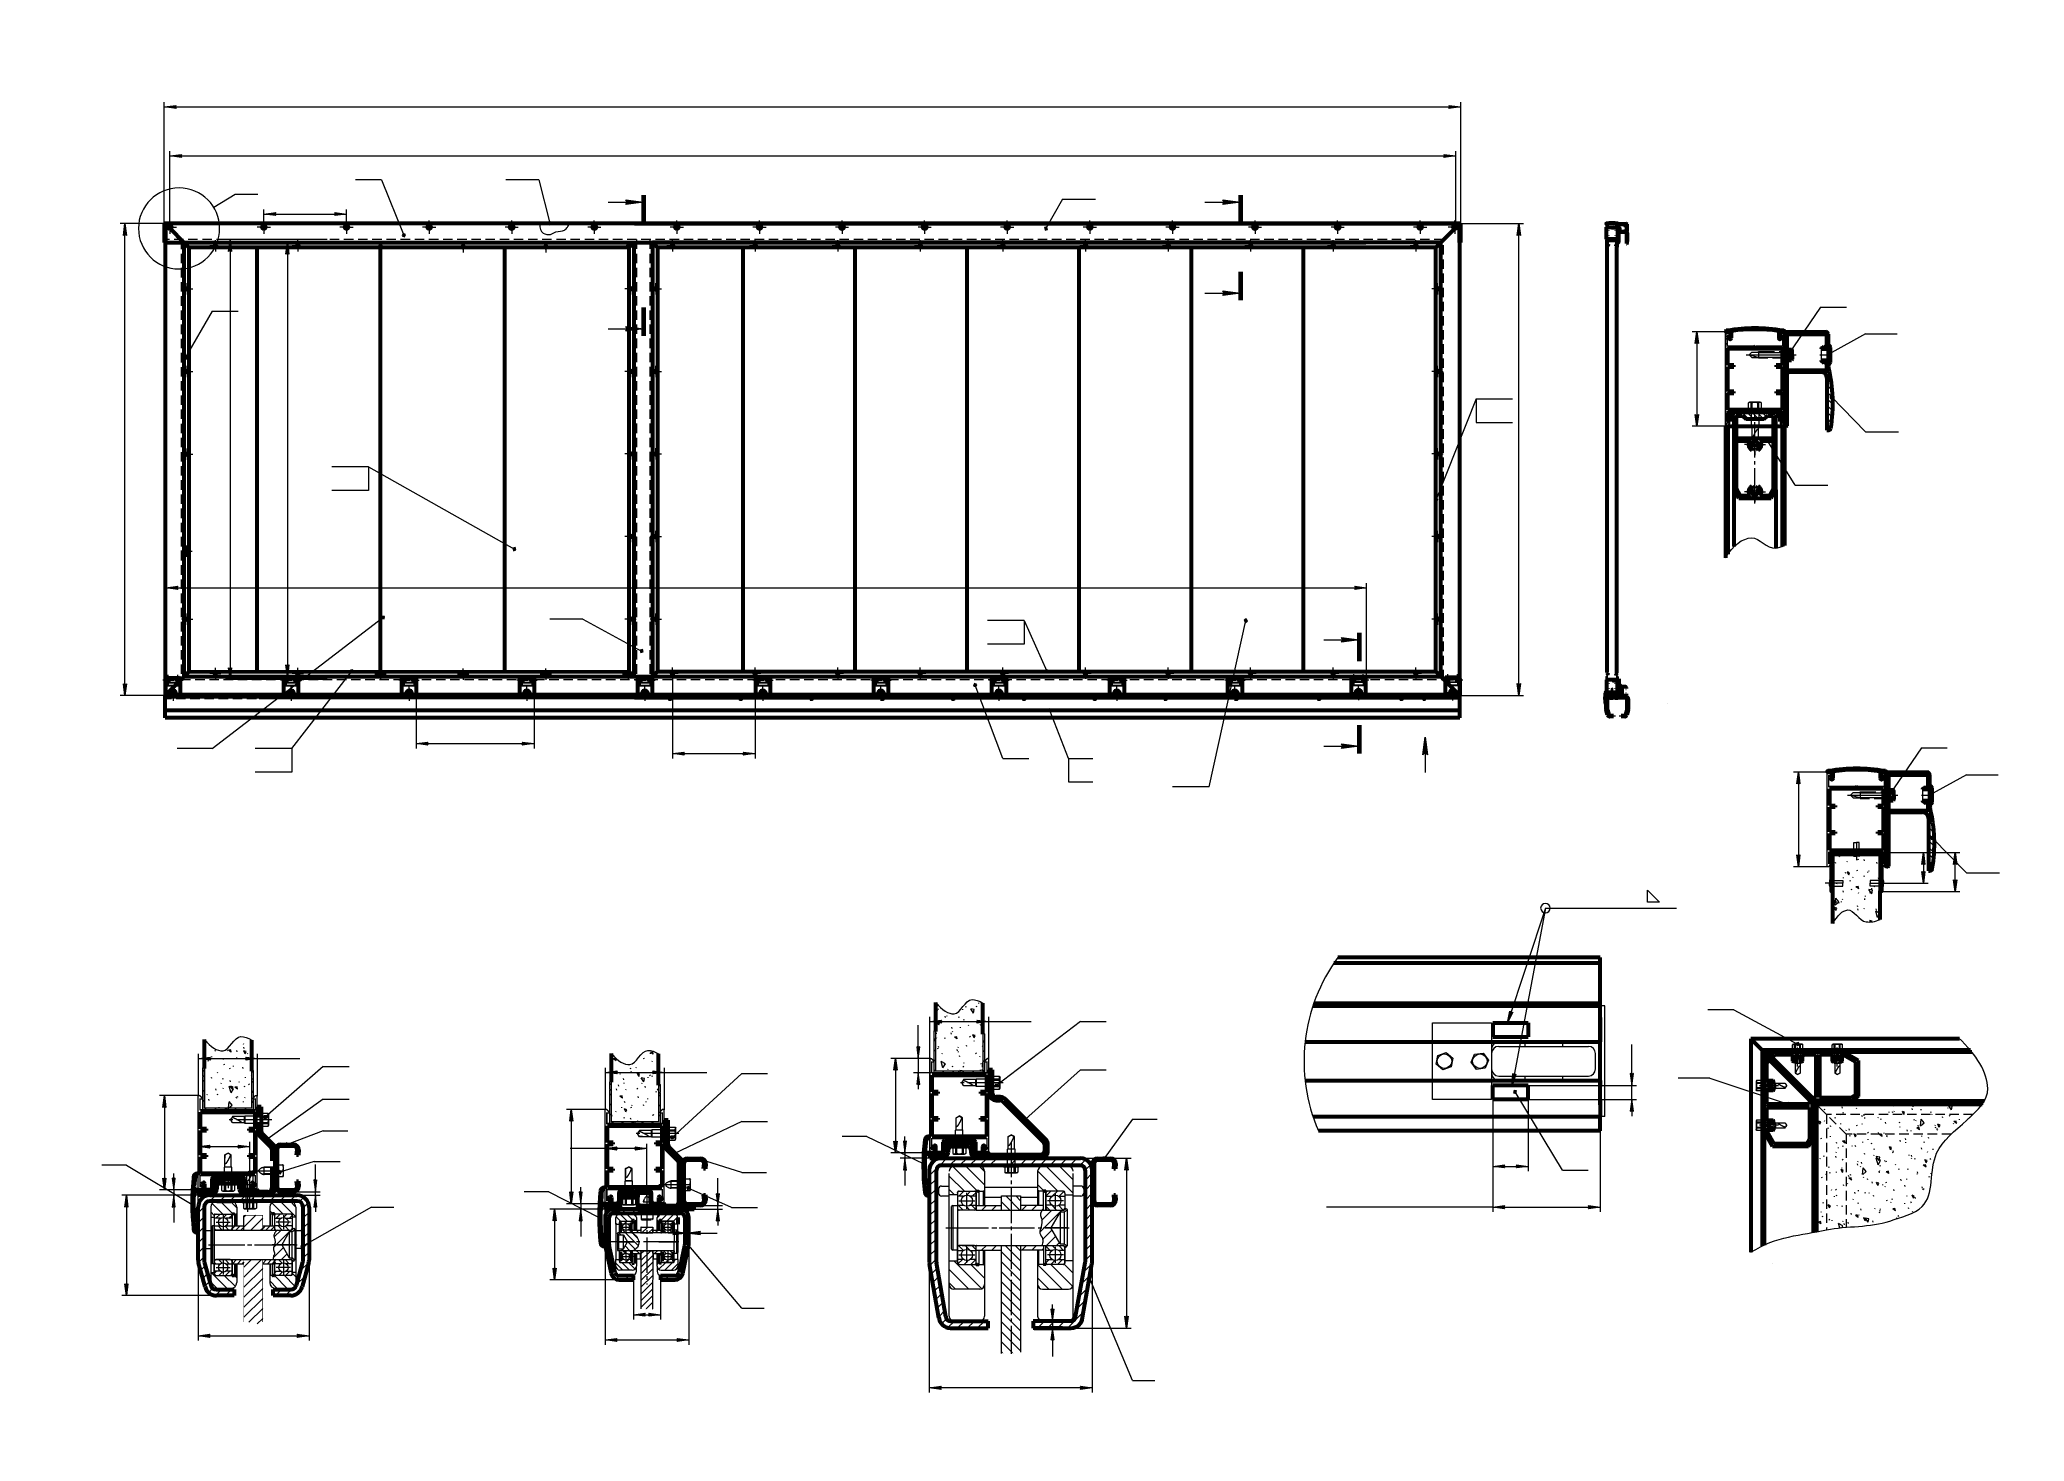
# Model space of a CAD drawing. Header units: millimetres. Extents: x 0 to 841, y 0 to 594.
import ezdxf

# ---------------------------------------------------------------- set-up
doc = ezdxf.new("R2010")
doc.units = ezdxf.units.MM
for name, pattern in [('K5LT32768', [0]), ('K5LT32769', [0]), ('K5LT32770', [0]), ('K5LT_AXLED', [19.5, 15, -1.5, 1.5, -1.5]), ('K5LT_BASIC', [0]), ('K5LT_CHAIN_LINE_WITH_2_POINTS', [12, 4, -2, 1, -2, 1, -2]), ('K5LT_DASHED', [6, 4, -2]), ('K5LT_REINFORCED', [0]), ('K5LT_THIN', [0]), ('K5LT_THIN_INCLUDED_TO_HATCHING', [0])]:
    doc.linetypes.add(name, pattern=pattern)
doc.layers.add('Системный слой', color=7, linetype='Continuous')
pattern_1 = [(-45, (0, 0), (1.4142136, 1.4142136), [])]
pattern_2 = [(45, (0, 0), (-2.12132, 2.12132), [])]
pattern_3 = [(45, (0, 0), (-0.7071068, 0.7071068), [])]
pattern_4 = [(135, (0, 0), (-2.12132, -2.12132), [])]
pattern_5 = [(-45, (0, 0), (2.12132, 2.12132), [])]
pattern_6 = [(45, (0, 0), (-0.3535534, 0.3535534), [])]
pattern_7 = [(45, (0, 0), (-1.06066, 1.06066), [])]
pattern_8 = [(45, (0, 0), (-1.414214, 1.414214), [])]
pattern_9 = [(135, (0, 0), (-1.414214, -1.414214), [])]
pattern_10 = [(-45, (0, 0), (2.828427, 2.828427), [])]
pattern_11 = [(45, (0, 0), (-0.2321078, 0.2321078), [])]

# ---------------------------------------------------------------- blocks, each defined once
blk = doc.blocks.new('U0')
at = {"layer": 'Системный слой', "color": 30, "linetype": 'K5LT_AXLED', "lineweight": 18, "true_color": 0xff8000}
for q in [(261.14, 420.82), (258.74, 418.42), (263.54, 418.42), (261.14, 416.02)]:
    blk.add_line((261.14, 418.42), q, dxfattribs=at)
blk = doc.blocks.new('U1')
at = {"layer": 'Системный слой', "color": 30, "linetype": 'K5LT_AXLED', "lineweight": 18, "true_color": 0xff8000}
for q in [(258.74, 383.42), (261.14, 385.82), (263.54, 383.42), (261.14, 381.02)]:
    blk.add_line((261.14, 383.42), q, dxfattribs=at)
blk = doc.blocks.new('U2')
at = {"layer": 'Системный слой', "color": 30, "linetype": 'K5LT_AXLED', "lineweight": 18, "true_color": 0xff8000}
for q in [(258.74, 348.42), (261.14, 350.82), (263.54, 348.42), (261.14, 346.02)]:
    blk.add_line((261.14, 348.42), q, dxfattribs=at)
blk = doc.blocks.new('U3')
at = {"layer": 'Системный слой', "color": 30, "linetype": 'K5LT_AXLED', "lineweight": 18, "true_color": 0xff8000}
for q in [(258.74, 488.42), (261.14, 490.82), (263.54, 488.42), (261.14, 486.02)]:
    blk.add_line((261.14, 488.42), q, dxfattribs=at)
blk = doc.blocks.new('U4')
at = {"layer": 'Системный слой', "color": 30, "linetype": 'K5LT_AXLED', "lineweight": 18, "true_color": 0xff8000}
for q in [(261.14, 455.82), (258.74, 453.42), (263.54, 453.42), (261.14, 451.02)]:
    blk.add_line((261.14, 453.42), q, dxfattribs=at)
blk = doc.blocks.new('U5')
at = {"layer": 'Системный слой', "color": 30, "linetype": 'K5LT_AXLED', "lineweight": 18, "true_color": 0xff8000}
for q in [(250.34, 420.82), (247.94, 418.42), (252.74, 418.42), (250.34, 416.02)]:
    blk.add_line((250.34, 418.42), q, dxfattribs=at)
blk = doc.blocks.new('U6')
at = {"layer": 'Системный слой', "color": 30, "linetype": 'K5LT_AXLED', "lineweight": 18, "true_color": 0xff8000}
for q in [(247.94, 383.42), (250.34, 385.82), (252.74, 383.42), (250.34, 381.02)]:
    blk.add_line((250.34, 383.42), q, dxfattribs=at)
blk = doc.blocks.new('U7')
at = {"layer": 'Системный слой', "color": 30, "linetype": 'K5LT_AXLED', "lineweight": 18, "true_color": 0xff8000}
for q in [(247.94, 348.42), (250.34, 350.82), (252.74, 348.42), (250.34, 346.02)]:
    blk.add_line((250.34, 348.42), q, dxfattribs=at)
blk = doc.blocks.new('U8')
at = {"layer": 'Системный слой', "color": 30, "linetype": 'K5LT_AXLED', "lineweight": 18, "true_color": 0xff8000}
for q in [(247.94, 488.42), (250.34, 490.82), (252.74, 488.42), (250.34, 486.02)]:
    blk.add_line((250.34, 488.42), q, dxfattribs=at)
blk = doc.blocks.new('U9')
at = {"layer": 'Системный слой', "color": 30, "linetype": 'K5LT_AXLED', "lineweight": 18, "true_color": 0xff8000}
for q in [(250.34, 455.82), (247.94, 453.42), (252.74, 453.42), (250.34, 451.02)]:
    blk.add_line((250.34, 453.42), q, dxfattribs=at)
blk = doc.blocks.new('U10')
at = {"layer": 'Системный слой', "color": 7, "linetype": 'K5LT32768', "lineweight": 18}
for p, q in [((672.16, 513.46), (672.06, 513.56)), ((672.28, 513.38), (672.31, 513.41)), ((672.38, 513.47), (672.47, 513.56)), ((672.5, 513.6), (672.7, 513.8))]:
    blk.add_line(p, q, dxfattribs=at)
blk = doc.blocks.new('U11')
at = {"layer": 'Системный слой', "color": 30, "linetype": 'K5LT_AXLED', "lineweight": 18, "true_color": 0xff8000}
for q in [(127.21, 514.56), (130.01, 517.36), (130.01, 511.76), (132.81, 514.56)]:
    blk.add_line((130.01, 514.56), q, dxfattribs=at)
blk = doc.blocks.new('U12')
at = {"layer": 'Системный слой', "color": 30, "linetype": 'K5LT_AXLED', "lineweight": 18, "true_color": 0xff8000}
for q in [(162.21, 514.56), (165.01, 517.36), (165.01, 511.76), (167.81, 514.56)]:
    blk.add_line((165.01, 514.56), q, dxfattribs=at)
blk = doc.blocks.new('U13')
at = {"layer": 'Системный слой', "color": 30, "linetype": 'K5LT_AXLED', "lineweight": 18, "true_color": 0xff8000}
for q in [(197.21, 514.56), (200.01, 517.36), (200.01, 511.76), (202.81, 514.56)]:
    blk.add_line((200.01, 514.56), q, dxfattribs=at)
blk = doc.blocks.new('U14')
at = {"layer": 'Системный слой', "color": 30, "linetype": 'K5LT_AXLED', "lineweight": 18, "true_color": 0xff8000}
for q in [(267.21, 514.56), (270.01, 517.36), (270.01, 511.76), (272.81, 514.56)]:
    blk.add_line((270.01, 514.56), q, dxfattribs=at)
blk = doc.blocks.new('U15')
at = {"layer": 'Системный слой', "color": 30, "linetype": 'K5LT_AXLED', "lineweight": 18, "true_color": 0xff8000}
for q in [(232.21, 514.56), (235.01, 517.36), (235.01, 511.76), (237.81, 514.56)]:
    blk.add_line((235.01, 514.56), q, dxfattribs=at)
blk = doc.blocks.new('U16')
at = {"layer": 'Системный слой', "color": 30, "linetype": 'K5LT_AXLED', "lineweight": 18, "true_color": 0xff8000}
for q in [(407.21, 514.56), (410.01, 517.36), (410.01, 511.76), (412.81, 514.56)]:
    blk.add_line((410.01, 514.56), q, dxfattribs=at)
blk = doc.blocks.new('U17')
at = {"layer": 'Системный слой', "color": 30, "linetype": 'K5LT_AXLED', "lineweight": 18, "true_color": 0xff8000}
for q in [(372.21, 514.56), (375.01, 517.36), (375.01, 511.76), (377.81, 514.56)]:
    blk.add_line((375.01, 514.56), q, dxfattribs=at)
blk = doc.blocks.new('U18')
at = {"layer": 'Системный слой', "color": 30, "linetype": 'K5LT_AXLED', "lineweight": 18, "true_color": 0xff8000}
for q in [(337.21, 514.56), (340.01, 517.36), (340.01, 511.76), (342.81, 514.56)]:
    blk.add_line((340.01, 514.56), q, dxfattribs=at)
blk = doc.blocks.new('U19')
at = {"layer": 'Системный слой', "color": 30, "linetype": 'K5LT_AXLED', "lineweight": 18, "true_color": 0xff8000}
for q in [(302.21, 514.56), (305.01, 517.36), (305.01, 511.76), (307.81, 514.56)]:
    blk.add_line((305.01, 514.56), q, dxfattribs=at)
blk = doc.blocks.new('U20')
at = {"layer": 'Системный слой', "color": 30, "linetype": 'K5LT_AXLED', "lineweight": 18, "true_color": 0xff8000}
for q in [(442.21, 514.56), (445.01, 517.36), (445.01, 511.76), (447.81, 514.56)]:
    blk.add_line((445.01, 514.56), q, dxfattribs=at)
blk = doc.blocks.new('U21')
at = {"layer": 'Системный слой', "color": 30, "linetype": 'K5LT_AXLED', "lineweight": 18, "true_color": 0xff8000}
for q in [(477.21, 514.56), (480.01, 517.36), (480.01, 511.76), (482.81, 514.56)]:
    blk.add_line((480.01, 514.56), q, dxfattribs=at)
blk = doc.blocks.new('U22')
at = {"layer": 'Системный слой', "color": 30, "linetype": 'K5LT_AXLED', "lineweight": 18, "true_color": 0xff8000}
for q in [(596.91, 514.56), (599.71, 517.36), (599.71, 511.76), (602.51, 514.56)]:
    blk.add_line((599.71, 514.56), q, dxfattribs=at)
blk = doc.blocks.new('U23')
at = {"layer": 'Системный слой', "color": 30, "linetype": 'K5LT_AXLED', "lineweight": 18, "true_color": 0xff8000}
for q in [(512.21, 514.56), (515.01, 517.36), (515.01, 511.76), (517.81, 514.56)]:
    blk.add_line((515.01, 514.56), q, dxfattribs=at)
blk = doc.blocks.new('U24')
at = {"layer": 'Системный слой', "color": 30, "linetype": 'K5LT_AXLED', "lineweight": 18, "true_color": 0xff8000}
for q in [(52.35, 514.56), (55.15, 517.36), (55.15, 511.76), (57.95, 514.56)]:
    blk.add_line((55.15, 514.56), q, dxfattribs=at)
blk = doc.blocks.new('U25')
at = {"layer": 'Системный слой', "color": 30, "linetype": 'K5LT_AXLED', "lineweight": 18, "true_color": 0xff8000}
for q in [(547.21, 514.56), (550.01, 517.36), (550.01, 511.76), (552.81, 514.56)]:
    blk.add_line((550.01, 514.56), q, dxfattribs=at)
blk = doc.blocks.new('U26')
at = {"layer": 'Системный слой', "color": 30, "linetype": 'K5LT_AXLED', "lineweight": 18, "true_color": 0xff8000}
for q in [(582.21, 514.56), (585.01, 517.36), (585.01, 511.76), (587.81, 514.56)]:
    blk.add_line((585.01, 514.56), q, dxfattribs=at)
blk = doc.blocks.new('U27')
at = {"layer": 'Системный слой', "color": 30, "linetype": 'K5LT_AXLED', "lineweight": 18, "true_color": 0xff8000}
for q in [(92.21, 514.56), (95.01, 517.36), (95.01, 511.76), (97.81, 514.56)]:
    blk.add_line((95.01, 514.56), q, dxfattribs=at)
blk = doc.blocks.new('U28')
at = {"layer": 'Системный слой', "color": 30, "linetype": 'K5LT_AXLED', "lineweight": 18, "true_color": 0xff8000}
for q in [(52.15, 322.5), (54.5, 324.85), (56.85, 322.5), (54.5, 320.15)]:
    blk.add_line((54.5, 322.5), q, dxfattribs=at)
blk = doc.blocks.new('U29')
at = {"layer": 'Системный слой', "color": 30, "linetype": 'K5LT_AXLED', "lineweight": 18, "true_color": 0xff8000}
for q in [(56.15, 322.5), (58.5, 324.85), (60.85, 322.5), (58.5, 320.15)]:
    blk.add_line((58.5, 322.5), q, dxfattribs=at)
blk = doc.blocks.new('U30')
at = {"layer": 'Системный слой', "color": 30, "linetype": 'K5LT_AXLED', "lineweight": 18, "true_color": 0xff8000}
for q in [(56.5, 320.2), (53.3, 317), (59.7, 317), (56.5, 313.8)]:
    blk.add_line((56.5, 317), q, dxfattribs=at)
blk = doc.blocks.new('U31')
at = {"layer": 'Системный слой', "color": 30, "linetype": 'K5LT_AXLED', "lineweight": 18, "true_color": 0xff8000}
for q in [(102.15, 322.5), (104.5, 324.85), (106.85, 322.5), (104.5, 320.15)]:
    blk.add_line((104.5, 322.5), q, dxfattribs=at)
blk = doc.blocks.new('U32')
at = {"layer": 'Системный слой', "color": 30, "linetype": 'K5LT_AXLED', "lineweight": 18, "true_color": 0xff8000}
for q in [(106.15, 322.5), (108.5, 324.85), (110.85, 322.5), (108.5, 320.15)]:
    blk.add_line((108.5, 322.5), q, dxfattribs=at)
blk = doc.blocks.new('U33')
at = {"layer": 'Системный слой', "color": 30, "linetype": 'K5LT_AXLED', "lineweight": 18, "true_color": 0xff8000}
for q in [(106.5, 320.2), (103.3, 317), (109.7, 317), (106.5, 313.8)]:
    blk.add_line((106.5, 317), q, dxfattribs=at)
blk = doc.blocks.new('U34')
at = {"layer": 'Системный слой', "color": 30, "linetype": 'K5LT_AXLED', "lineweight": 18, "true_color": 0xff8000}
for q in [(152.15, 322.5), (154.5, 324.85), (156.85, 322.5), (154.5, 320.15)]:
    blk.add_line((154.5, 322.5), q, dxfattribs=at)
blk = doc.blocks.new('U35')
at = {"layer": 'Системный слой', "color": 30, "linetype": 'K5LT_AXLED', "lineweight": 18, "true_color": 0xff8000}
for q in [(156.15, 322.5), (158.5, 324.85), (160.85, 322.5), (158.5, 320.15)]:
    blk.add_line((158.5, 322.5), q, dxfattribs=at)
blk = doc.blocks.new('U36')
at = {"layer": 'Системный слой', "color": 30, "linetype": 'K5LT_AXLED', "lineweight": 18, "true_color": 0xff8000}
for q in [(156.5, 320.2), (153.3, 317), (159.7, 317), (156.5, 313.8)]:
    blk.add_line((156.5, 317), q, dxfattribs=at)
blk = doc.blocks.new('U37')
at = {"layer": 'Системный слой', "color": 30, "linetype": 'K5LT_AXLED', "lineweight": 18, "true_color": 0xff8000}
for q in [(202.15, 322.5), (204.5, 324.85), (206.85, 322.5), (204.5, 320.15)]:
    blk.add_line((204.5, 322.5), q, dxfattribs=at)
blk = doc.blocks.new('U38')
at = {"layer": 'Системный слой', "color": 30, "linetype": 'K5LT_AXLED', "lineweight": 18, "true_color": 0xff8000}
for q in [(206.15, 322.5), (208.5, 324.85), (210.85, 322.5), (208.5, 320.15)]:
    blk.add_line((208.5, 322.5), q, dxfattribs=at)
blk = doc.blocks.new('U39')
at = {"layer": 'Системный слой', "color": 30, "linetype": 'K5LT_AXLED', "lineweight": 18, "true_color": 0xff8000}
for q in [(206.5, 320.2), (203.3, 317), (209.7, 317), (206.5, 313.8)]:
    blk.add_line((206.5, 317), q, dxfattribs=at)
blk = doc.blocks.new('U40')
at = {"layer": 'Системный слой', "color": 30, "linetype": 'K5LT_AXLED', "lineweight": 18, "true_color": 0xff8000}
for q in [(252.15, 322.5), (254.5, 324.85), (256.85, 322.5), (254.5, 320.15)]:
    blk.add_line((254.5, 322.5), q, dxfattribs=at)
blk = doc.blocks.new('U41')
at = {"layer": 'Системный слой', "color": 30, "linetype": 'K5LT_AXLED', "lineweight": 18, "true_color": 0xff8000}
for q in [(256.15, 322.5), (258.5, 324.85), (260.85, 322.5), (258.5, 320.15)]:
    blk.add_line((258.5, 322.5), q, dxfattribs=at)
blk = doc.blocks.new('U42')
at = {"layer": 'Системный слой', "color": 30, "linetype": 'K5LT_AXLED', "lineweight": 18, "true_color": 0xff8000}
for q in [(256.5, 320.2), (253.3, 317), (259.7, 317), (256.5, 313.8)]:
    blk.add_line((256.5, 317), q, dxfattribs=at)
blk = doc.blocks.new('U43')
at = {"layer": 'Системный слой', "color": 30, "linetype": 'K5LT_AXLED', "lineweight": 18, "true_color": 0xff8000}
for q in [(302.15, 322.5), (304.5, 324.85), (306.85, 322.5), (304.5, 320.15)]:
    blk.add_line((304.5, 322.5), q, dxfattribs=at)
blk = doc.blocks.new('U44')
at = {"layer": 'Системный слой', "color": 30, "linetype": 'K5LT_AXLED', "lineweight": 18, "true_color": 0xff8000}
for q in [(306.15, 322.5), (308.5, 324.85), (310.85, 322.5), (308.5, 320.15)]:
    blk.add_line((308.5, 322.5), q, dxfattribs=at)
blk = doc.blocks.new('U45')
at = {"layer": 'Системный слой', "color": 30, "linetype": 'K5LT_AXLED', "lineweight": 18, "true_color": 0xff8000}
for q in [(306.5, 320.2), (303.3, 317), (309.7, 317), (306.5, 313.8)]:
    blk.add_line((306.5, 317), q, dxfattribs=at)
blk = doc.blocks.new('U46')
at = {"layer": 'Системный слой', "color": 30, "linetype": 'K5LT_AXLED', "lineweight": 18, "true_color": 0xff8000}
for q in [(352.15, 322.5), (354.5, 324.85), (356.85, 322.5), (354.5, 320.15)]:
    blk.add_line((354.5, 322.5), q, dxfattribs=at)
blk = doc.blocks.new('U47')
at = {"layer": 'Системный слой', "color": 30, "linetype": 'K5LT_AXLED', "lineweight": 18, "true_color": 0xff8000}
for q in [(356.15, 322.5), (358.5, 324.85), (360.85, 322.5), (358.5, 320.15)]:
    blk.add_line((358.5, 322.5), q, dxfattribs=at)
blk = doc.blocks.new('U48')
at = {"layer": 'Системный слой', "color": 30, "linetype": 'K5LT_AXLED', "lineweight": 18, "true_color": 0xff8000}
for q in [(356.5, 320.2), (353.3, 317), (359.7, 317), (356.5, 313.8)]:
    blk.add_line((356.5, 317), q, dxfattribs=at)
blk = doc.blocks.new('U49')
at = {"layer": 'Системный слой', "color": 30, "linetype": 'K5LT_AXLED', "lineweight": 18, "true_color": 0xff8000}
for q in [(402.15, 322.5), (404.5, 324.85), (406.85, 322.5), (404.5, 320.15)]:
    blk.add_line((404.5, 322.5), q, dxfattribs=at)
blk = doc.blocks.new('U50')
at = {"layer": 'Системный слой', "color": 30, "linetype": 'K5LT_AXLED', "lineweight": 18, "true_color": 0xff8000}
for q in [(406.15, 322.5), (408.5, 324.85), (410.85, 322.5), (408.5, 320.15)]:
    blk.add_line((408.5, 322.5), q, dxfattribs=at)
blk = doc.blocks.new('U51')
at = {"layer": 'Системный слой', "color": 30, "linetype": 'K5LT_AXLED', "lineweight": 18, "true_color": 0xff8000}
for q in [(406.5, 320.2), (403.3, 317), (409.7, 317), (406.5, 313.8)]:
    blk.add_line((406.5, 317), q, dxfattribs=at)
blk = doc.blocks.new('U52')
at = {"layer": 'Системный слой', "color": 30, "linetype": 'K5LT_AXLED', "lineweight": 18, "true_color": 0xff8000}
for q in [(452.15, 322.5), (454.5, 324.85), (456.85, 322.5), (454.5, 320.15)]:
    blk.add_line((454.5, 322.5), q, dxfattribs=at)
blk = doc.blocks.new('U53')
at = {"layer": 'Системный слой', "color": 30, "linetype": 'K5LT_AXLED', "lineweight": 18, "true_color": 0xff8000}
for q in [(456.15, 322.5), (458.5, 324.85), (460.85, 322.5), (458.5, 320.15)]:
    blk.add_line((458.5, 322.5), q, dxfattribs=at)
blk = doc.blocks.new('U54')
at = {"layer": 'Системный слой', "color": 30, "linetype": 'K5LT_AXLED', "lineweight": 18, "true_color": 0xff8000}
for q in [(456.5, 320.2), (453.3, 317), (459.7, 317), (456.5, 313.8)]:
    blk.add_line((456.5, 317), q, dxfattribs=at)
blk = doc.blocks.new('U55')
at = {"layer": 'Системный слой', "color": 30, "linetype": 'K5LT_AXLED', "lineweight": 18, "true_color": 0xff8000}
for q in [(502.15, 322.5), (504.5, 324.85), (506.85, 322.5), (504.5, 320.15)]:
    blk.add_line((504.5, 322.5), q, dxfattribs=at)
blk = doc.blocks.new('U56')
at = {"layer": 'Системный слой', "color": 30, "linetype": 'K5LT_AXLED', "lineweight": 18, "true_color": 0xff8000}
for q in [(506.15, 322.5), (508.5, 324.85), (510.85, 322.5), (508.5, 320.15)]:
    blk.add_line((508.5, 322.5), q, dxfattribs=at)
blk = doc.blocks.new('U57')
at = {"layer": 'Системный слой', "color": 30, "linetype": 'K5LT_AXLED', "lineweight": 18, "true_color": 0xff8000}
for q in [(506.5, 320.2), (503.3, 317), (509.7, 317), (506.5, 313.8)]:
    blk.add_line((506.5, 317), q, dxfattribs=at)
blk = doc.blocks.new('U58')
at = {"layer": 'Системный слой', "color": 30, "linetype": 'K5LT_AXLED', "lineweight": 18, "true_color": 0xff8000}
for q in [(554.53, 322.75), (556.88, 325.1), (559.23, 322.75), (556.88, 320.4)]:
    blk.add_line((556.88, 322.75), q, dxfattribs=at)
blk = doc.blocks.new('U59')
at = {"layer": 'Системный слой', "color": 30, "linetype": 'K5LT_AXLED', "lineweight": 18, "true_color": 0xff8000}
for q in [(558.53, 322.75), (560.88, 325.1), (563.23, 322.75), (560.88, 320.4)]:
    blk.add_line((560.88, 322.75), q, dxfattribs=at)
blk = doc.blocks.new('U60')
at = {"layer": 'Системный слой', "color": 30, "linetype": 'K5LT_AXLED', "lineweight": 18, "true_color": 0xff8000}
for q in [(558.88, 320.45), (555.68, 317.25), (562.08, 317.25), (558.88, 314.05)]:
    blk.add_line((558.88, 317.25), q, dxfattribs=at)
blk = doc.blocks.new('U61')
at = {"layer": 'Системный слой', "color": 30, "linetype": 'K5LT_AXLED', "lineweight": 18, "true_color": 0xff8000}
for q in [(594.39, 322.71), (596.74, 325.06), (599.09, 322.71), (596.74, 320.36)]:
    blk.add_line((596.74, 322.71), q, dxfattribs=at)
blk = doc.blocks.new('U62')
at = {"layer": 'Системный слой', "color": 30, "linetype": 'K5LT_AXLED', "lineweight": 18, "true_color": 0xff8000}
for q in [(598.39, 322.71), (600.74, 325.06), (603.09, 322.71), (600.74, 320.36)]:
    blk.add_line((600.74, 322.71), q, dxfattribs=at)
blk = doc.blocks.new('U63')
at = {"layer": 'Системный слой', "color": 30, "linetype": 'K5LT_AXLED', "lineweight": 18, "true_color": 0xff8000}
for q in [(598.74, 320.41), (595.54, 317.21), (601.94, 317.21), (598.74, 314.01)]:
    blk.add_line((598.74, 317.21), q, dxfattribs=at)
blk = doc.blocks.new('U64')
at = {"layer": 'Системный слой', "color": 5, "linetype": 'K5LT_BASIC', "lineweight": 60, "true_color": 0x0000ff}
for p, q in [((668.8, 515.95), (668.8, 508.05)), ((668.85, 516), (672.3, 516)), ((669, 515.75), (669, 512.81)), ((669.05, 515.8), (672.3, 515.8)), ((672.35, 515.75), (672.35, 514.65)), ((672.35, 513.47), (672.35, 512.81)), ((672.5, 515.8), (672.5, 513.33)), ((668.95, 508), (668.85, 508)), ((669, 512.41), (669, 508.05)), ((669.05, 512.76), (672.3, 512.76)), ((669.2, 512.61), (671.9, 512.61)), ((672.4, 512.11), (672.4, 507.66)), ((672.4, 507.66), (672.53, 507.66))]:
    blk.add_line(p, q, dxfattribs=at)
for centre, radius, start, end in [((668.85, 515.95), 0.05, 90, 180), ((669.05, 515.75), 0.05, 90, 180), ((672.3, 515.8), 0.2, 0, 90), ((672.3, 515.75), 0.05, 0, 90), ((674, 513.33), 1.5, 180, 193.47479), ((668.85, 508.05), 0.05, 180, 270), ((668.95, 508.05), 0.05, 270, 0), ((669.05, 512.81), 0.05, 180, 270), ((669.2, 512.41), 0.2, 90, 180), ((671.9, 512.11), 0.5, 0, 90), ((672.3, 512.81), 0.05, 270, 0), ((672.53, 507.86), 0.2, 270, 350.61989), ((659.87, 509.95), 13.03, 350.61989, 13.47479)]:
    blk.add_arc(centre, radius, start, end, dxfattribs=at)
blk = doc.blocks.new('U65')
at = {"layer": 'Системный слой'}
h = blk.add_hatch(dxfattribs=at)
h.set_pattern_fill('Металл', angle=45, style=0, pattern_type=0)
h.set_pattern_definition(pattern_2)
h.paths.add_polyline_path([(668.33, 315.11), (672.2, 315.11), (672.47, 315.03), (672.66, 314.82), (672.7, 314.61), (672.7, 310.09), (672.69, 309.96), (672.14, 307.97), (671.99, 307.74), (671.74, 307.61), (671.65, 307.61), (670.15, 307.61), (670.15, 307.11), (671.65, 307.11), (672.04, 307.19), (672.37, 307.41), (672.59, 307.75), (672.62, 307.84), (673.17, 309.83), (673.2, 310.11), (673.2, 314.61), (673.13, 315), (672.9, 315.33), (672.56, 315.54), (672.2, 315.61), (668.33, 315.61)])
h.paths.add_polyline_path([(664.8, 315.11), (667.68, 315.11), (667.68, 315.61), (664.8, 315.61), (664.41, 315.53), (664.09, 315.3), (663.87, 314.97), (663.8, 314.61), (663.8, 310.11), (663.84, 309.84), (664.39, 307.84), (664.57, 307.49), (664.87, 307.23), (665.25, 307.11), (665.35, 307.11), (666.85, 307.11), (666.85, 307.61), (665.35, 307.61), (665.09, 307.69), (664.9, 307.9), (664.87, 307.98), (664.32, 309.98), (664.3, 310.11), (664.3, 314.61), (664.38, 314.88), (664.59, 315.06)])
at = {"layer": 'Системный слой', "color": 5, "linetype": 'K5LT_BASIC', "lineweight": 60, "true_color": 0x0000ff}
for p, q in [((663.8, 310.11), (663.8, 314.61)), ((664.3, 314.61), (664.3, 310.11)), ((664.8, 315.61), (672.2, 315.61)), ((668, 315.11), (664.8, 315.11)), ((665.38, 315.11), (666.58, 315.11)), ((672.2, 315.11), (668, 315.11)), ((672.7, 310.09), (672.7, 314.61)), ((673.2, 314.61), (673.2, 310.11)), ((664.39, 307.84), (663.84, 309.84)), ((664.32, 309.98), (664.87, 307.98)), ((665.35, 307.61), (666.85, 307.61)), ((666.85, 307.11), (665.35, 307.11)), ((666.85, 307.61), (666.85, 307.11)), ((670.15, 307.11), (670.15, 307.61)), ((670.15, 307.61), (671.65, 307.61)), ((671.65, 307.11), (670.15, 307.11)), ((672.14, 307.97), (672.69, 309.96)), ((673.17, 309.83), (672.62, 307.84))]:
    blk.add_line(p, q, dxfattribs=at)
at = {"layer": 'Системный слой', "color": 7, "linetype": 'K5LT_CHAIN_LINE_WITH_2_POINTS', "lineweight": 18}
for p, q in [((663.8, 313.01), (663.8, 313.02)), ((664.3, 313.07), (664.3, 313.06))]:
    blk.add_line(p, q, dxfattribs=at)
at = {"layer": 'Системный слой', "color": 7, "linetype": 'K5LT_THIN', "lineweight": 18}
blk.add_line((672.69, 313.07), (672.69, 313.06), dxfattribs=at)
at = {"layer": 'Системный слой', "color": 5, "linetype": 'K5LT_BASIC', "lineweight": 60, "true_color": 0x0000ff}
for centre, radius, start, end in [((664.8, 314.61), 1, 90, 180), ((664.8, 314.61), 0.5, 90, 180), ((672.2, 314.61), 1, 0, 90), ((672.2, 314.61), 0.5, 0, 90), ((664.8, 310.11), 1, 180, 195.37625), ((664.8, 310.11), 0.5, 180, 195.37625), ((665.35, 308.11), 1, 195.37625, 270), ((665.35, 308.11), 0.5, 195.37625, 270), ((671.65, 308.11), 0.5, 270, 344.51136), ((671.65, 308.11), 1, 270, 344.51136), ((672.2, 310.09), 0.5, 344.51136, 0), ((672.2, 310.09), 1, 344.51136, 0.87302)]:
    blk.add_arc(centre, radius, start, end, dxfattribs=at)
at = {"layer": 'Системный слой', "color": 7, "linetype": 'K5LT_CHAIN_LINE_WITH_2_POINTS', "lineweight": 18}
for centre, start, end in [((664.79, 310.21), 180, 195.37625), ((672.2, 310.11), 344.62375, 0)]:
    blk.add_arc(centre, 0.5, start, end, dxfattribs=at)
blk = doc.blocks.new('U66')
at = {"layer": 'Системный слой'}
h = blk.add_hatch(dxfattribs=at)
h.set_pattern_fill('Металл', angle=45, style=0, pattern_type=0)
h.set_pattern_definition(pattern_3)
h.paths.add_polyline_path([(665.99, 316.61), (665.99, 316.91), (665.64, 316.91), (665.6, 316.91), (665.61, 316.89), (665.66, 316.84), (665.72, 316.78), (665.69, 316.66), (665.64, 316.61), (665.64, 316.61)])
h.paths.add_polyline_path([(666.69, 316.61), (666.99, 316.61), (666.93, 316.67), (666.93, 316.76), (666.99, 316.83), (666.99, 316.91), (666.99, 316.91), (666.69, 316.91)])
at = {"layer": 'Системный слой', "color": 5, "linetype": 'K5LT_BASIC', "lineweight": 60, "true_color": 0x0000ff}
for p, q in [((668.84, 322.35), (669.15, 322.35)), ((669.15, 323.11), (668.85, 323.11)), ((668.85, 322.61), (668.85, 323.11)), ((668.85, 322.61), (668.85, 322.32)), ((668.85, 321.69), (668.85, 321.06)), ((668.85, 321.66), (669.15, 321.66)), ((669.02, 320.63), (669.96, 319.7)), ((669.15, 323.11), (669.15, 322.61)), ((669.15, 322.61), (669.15, 321.06)), ((669.23, 320.84), (670.17, 319.91)), ((670.35, 318.52), (670.35, 319.66)), ((663.84, 315.61), (663.84, 315.91)), ((663.84, 315.91), (664.84, 315.91)), ((664.34, 315.61), (663.84, 315.61)), ((663.92, 315.91), (664.42, 315.91)), ((664.84, 315.61), (664.34, 315.61)), ((665.09, 316.36), (665.09, 316.16)), ((665.39, 316.36), (665.39, 316.16)), ((666.03, 316.91), (665.64, 316.91)), ((666.99, 316.61), (665.64, 316.61)), ((665.99, 316.61), (665.99, 316.91)), ((666.99, 316.91), (666.66, 316.91)), ((666.69, 316.61), (666.69, 316.91)), ((667.29, 316.16), (667.29, 316.31)), ((667.59, 316.16), (667.59, 316.31)), ((667.88, 315.91), (667.84, 315.91)), ((667.88, 315.61), (667.84, 315.61)), ((669.74, 315.91), (668.51, 315.91)), ((669.74, 315.61), (668.51, 315.61)), ((670.04, 319.48), (670.04, 318.52)), ((670.04, 317.89), (670.04, 316.21)), ((670.34, 319.48), (670.34, 318.52)), ((670.34, 316.33), (670.34, 317.89)), ((670.34, 317.89), (670.34, 316.21))]:
    blk.add_line(p, q, dxfattribs=at)
at = {"layer": 'Системный слой', "color": 30, "linetype": 'K5LT_AXLED', "lineweight": 18, "true_color": 0xff8000}
blk.add_line((666.34, 319.01), (666.34, 314.61), dxfattribs=at)
blk.add_line((666.34, 319.01), (666.34, 314.61), dxfattribs=at)
blk.add_line((666.34, 319.01), (666.34, 314.61), dxfattribs=at)
at = {"layer": 'Системный слой', "color": 5, "linetype": 'K5LT_BASIC', "lineweight": 60, "true_color": 0x0000ff}
for centre, radius, start, end in [((669.45, 321.06), 0.6, 180, 225), ((669.45, 321.06), 0.3, 180, 225), ((669.74, 319.48), 0.3, 0, 45), ((669.74, 319.48), 0.6, 0, 45), ((664.84, 316.16), 0.55, 270, 0), ((664.84, 316.16), 0.25, 270, 0), ((665.64, 316.36), 0.55, 90, 180), ((665.64, 316.36), 0.25, 90, 180), ((666.99, 316.31), 0.6, 0, 90), ((666.99, 316.31), 0.3, 0, 90), ((667.84, 316.16), 0.55, 180, 270), ((667.84, 316.16), 0.25, 180, 270), ((669.74, 316.21), 0.6, 270, 0), ((669.74, 316.21), 0.3, 270, 0)]:
    blk.add_arc(centre, radius, start, end, dxfattribs=at)
for points, knots in [([(668.84, 321.22), (668.87, 321.27), (668.9, 321.3), (668.94, 321.32), (668.97, 321.33), (669.01, 321.32), (669.05, 321.32), (669.08, 321.32), (669.12, 321.31), (669.15, 321.31)], [0, 0, 0, 0, 1, 1, 1, 2, 2, 2, 3, 3, 3, 3]), ([(665.64, 316.61), (665.72, 316.68), (665.74, 316.74), (665.72, 316.78), (665.71, 316.8), (665.68, 316.82), (665.66, 316.84), (665.64, 316.86), (665.62, 316.87), (665.61, 316.89), (665.6, 316.9), (665.6, 316.9), (665.6, 316.91)], [0, 0, 0, 0, 1, 1, 1, 2, 2, 2, 3, 3, 3, 4, 4, 4, 4]), ([(666.99, 316.91), (666.99, 316.91), (666.99, 316.91), (666.99, 316.91), (666.99, 316.88), (667, 316.85), (666.99, 316.83), (666.98, 316.8), (666.94, 316.79), (666.93, 316.76), (666.92, 316.73), (666.92, 316.7), (666.93, 316.67), (666.94, 316.65), (666.96, 316.62), (666.99, 316.61)], [0, 0, 0, 0, 1, 1, 1, 2, 2, 2, 3, 3, 3, 4, 4, 4, 5, 5, 5, 5])]:
    blk.add_open_spline(points, degree=3, knots=knots, dxfattribs=at)
blk = doc.blocks.new('U67')
at = {"layer": 'Системный слой'}
h = blk.add_hatch(dxfattribs=at)
h.set_pattern_fill('Металл', angle=135, style=0, pattern_type=0)
h.set_pattern_definition(pattern_4)
h.paths.add_polyline_path([(672.34, 316.36), (672.31, 316.81), (672.15, 316.81), (672.19, 316.35), (672.11, 316.15), (671.92, 316.06), (671.89, 316.06), (670.79, 316.06), (670.59, 316.14), (670.5, 316.33), (670.49, 316.36), (670.49, 319.46), (670.57, 319.66), (670.76, 319.76), (670.79, 319.76), (671.89, 319.76), (672.1, 319.68), (672.19, 319.49), (672.19, 319.46), (672.15, 319.01), (672.31, 319.01), (672.34, 319.46), (672.27, 319.71), (672.06, 319.88), (671.89, 319.91), (670.79, 319.91), (670.54, 319.83), (670.38, 319.62), (670.34, 319.46), (670.34, 316.36), (670.42, 316.1), (670.63, 315.94), (670.79, 315.91), (671.89, 315.91), (672.15, 315.99), (672.31, 316.19)])
at = {"layer": 'Системный слой', "color": 5, "linetype": 'K5LT_BASIC', "lineweight": 60, "true_color": 0x0000ff}
for p, q in [((670.79, 319.91), (671.89, 319.91)), ((671.89, 319.76), (670.79, 319.76)), ((670.34, 316.36), (670.34, 319.46)), ((670.49, 319.46), (670.49, 316.36)), ((670.79, 316.06), (671.89, 316.06)), ((671.89, 315.91), (670.79, 315.91)), ((672.15, 319.01), (672.19, 319.46)), ((672.31, 319.01), (672.15, 319.01)), ((672.19, 316.35), (672.15, 316.81)), ((672.15, 316.81), (672.31, 316.81)), ((672.34, 319.46), (672.31, 319.01)), ((672.31, 316.81), (672.34, 316.36))]:
    blk.add_line(p, q, dxfattribs=at)
for centre, radius, start, end in [((670.79, 319.46), 0.45, 90, 180), ((670.79, 319.46), 0.3, 90, 180), ((671.89, 319.46), 0.45, 0, 90), ((671.89, 319.46), 0.3, 1.1247, 90), ((670.79, 316.36), 0.45, 180, 270), ((670.79, 316.36), 0.3, 180, 270), ((671.89, 316.36), 0.45, 270, 0), ((671.89, 316.36), 0.3, 270, 358.8753)]:
    blk.add_arc(centre, radius, start, end, dxfattribs=at)
blk = doc.blocks.new('U69')
at = {"layer": 'Системный слой', "color": 30, "linetype": 'K5LT_AXLED', "lineweight": 18, "true_color": 0xff8000}
for p, q in [((666.71, 322.28), (666.57, 322.01)), ((666.71, 321.73), (666.57, 322.01)), ((667.74, 322.28), (666.71, 322.28)), ((666.71, 322.28), (666.71, 322.21)), ((666.71, 321.76), (666.71, 321.73)), ((667.74, 321.73), (666.71, 321.73)), ((667.78, 322.32), (667.74, 322.28)), ((667.74, 321.73), (667.74, 322.28)), ((667.78, 321.69), (667.74, 321.73)), ((669.15, 322.32), (667.78, 322.32)), ((667.78, 322.32), (667.78, 321.69)), ((669.15, 321.69), (667.78, 321.69)), ((669.15, 321.36), (669.27, 321.36)), ((669.27, 322.56), (669.74, 322.56)), ((669.27, 322.55), (669.74, 322.55)), ((669.27, 322.33), (669.74, 322.33)), ((669.27, 322.24), (669.74, 322.24)), ((669.27, 321.78), (669.74, 321.78)), ((669.27, 321.69), (669.74, 321.69)), ((669.27, 321.46), (669.74, 321.46)), ((669.27, 321.46), (669.74, 321.46)), ((669.74, 322.56), (669.8, 322.46)), ((669.74, 322.55), (669.74, 322.56)), ((669.74, 322.24), (669.74, 322.33)), ((669.74, 321.69), (669.74, 321.78)), ((669.74, 321.46), (669.8, 321.56)), ((669.74, 321.46), (669.74, 321.46))]:
    blk.add_line(p, q, dxfattribs=at)
for points, knots in [([(666.57, 322.01), (666.57, 322.02), (666.58, 322.04), (666.6, 322.06), (666.61, 322.09), (666.63, 322.11), (666.64, 322.14), (666.66, 322.16), (666.67, 322.18), (666.69, 322.2), (666.7, 322.21), (666.71, 322.21)], [0, 0, 0, 0, 1.504176, 2.392626, 3.46464, 4.710724, 6.206453, 7.620947, 8.883179, 9.895758, 12, 12, 12, 12]), ([(666.71, 321.76), (666.7, 321.77), (666.68, 321.81), (666.65, 321.86), (666.62, 321.91), (666.6, 321.95), (666.58, 321.98), (666.57, 322.01)], [0, 0, 0, 0, 1.82277, 3.891909, 4.975416, 6.027865, 8, 8, 8, 8]), ([(666.71, 322.21), (666.75, 322.2), (666.82, 322.17), (666.92, 322.13), (667.01, 322.09), (667.11, 322.04), (667.19, 321.99), (667.25, 321.96), (667.29, 321.93), (667.32, 321.91), (667.34, 321.9), (667.37, 321.88), (667.39, 321.87), (667.41, 321.86), (667.42, 321.85), (667.44, 321.84), (667.45, 321.83), (667.46, 321.82), (667.47, 321.81), (667.48, 321.8), (667.48, 321.8), (667.49, 321.79), (667.49, 321.79), (667.49, 321.78), (667.49, 321.78), (667.49, 321.78), (667.49, 321.77), (667.49, 321.77), (667.49, 321.77), (667.48, 321.76), (667.47, 321.76), (667.47, 321.76), (667.46, 321.75), (667.45, 321.75), (667.43, 321.75), (667.42, 321.75), (667.4, 321.75), (667.38, 321.75), (667.35, 321.74), (667.32, 321.74), (667.28, 321.74), (667.25, 321.74), (667.21, 321.74), (667.17, 321.74), (667.14, 321.74), (667.09, 321.74), (667.04, 321.74), (666.96, 321.75), (666.85, 321.75), (666.76, 321.75), (666.71, 321.76)], [0, 0, 0, 0, 3.695674, 6.493974, 9.736498, 13.007954, 15.764358, 17.743186, 19.110548, 20.060766, 20.959179, 21.769647, 22.543978, 23.218085, 23.828109, 24.346105, 24.836155, 25.252922, 25.624352, 26.024358, 26.379929, 26.691066, 26.874208, 27.047701, 27.238697, 27.448683, 27.667991, 27.867967, 28.079474, 28.320733, 28.601801, 28.89542, 29.204128, 29.546194, 29.941906, 30.417557, 30.96798, 31.628115, 32.389595, 33.304905, 34.368495, 35.451313, 36.479219, 37.489156, 38.581158, 39.912937, 41.402425, 43.125267, 46.873525, 51, 51, 51, 51]), ([(669.74, 322.33), (669.74, 322.34), (669.75, 322.36), (669.76, 322.38), (669.76, 322.4), (669.77, 322.42), (669.77, 322.44), (669.77, 322.46), (669.76, 322.48), (669.76, 322.5), (669.75, 322.52), (669.74, 322.54), (669.74, 322.55)], [0, 0, 0, 0, 2.165084, 3.247765, 4.330633, 5.413593, 6.496834, 7.58026, 8.663966, 9.747765, 10.83175, 13, 13, 13, 13]), ([(669.77, 322.01), (669.77, 322.03), (669.77, 322.05), (669.76, 322.1), (669.76, 322.13), (669.75, 322.18), (669.74, 322.22), (669.74, 322.24)], [0, 0, 0, 0, 2, 3, 4.333333, 6, 8, 8, 8, 8]), ([(669.74, 321.78), (669.74, 321.8), (669.75, 321.83), (669.76, 321.88), (669.76, 321.92), (669.77, 321.96), (669.77, 321.99), (669.77, 322.01)], [0, 0, 0, 0, 2, 3.666667, 5, 6, 8, 8, 8, 8]), ([(669.74, 321.46), (669.74, 321.47), (669.75, 321.49), (669.76, 321.52), (669.76, 321.54), (669.77, 321.55), (669.77, 321.57), (669.77, 321.59), (669.76, 321.61), (669.76, 321.63), (669.75, 321.66), (669.74, 321.68), (669.74, 321.69)], [0, 0, 0, 0, 2.165084, 3.247765, 4.330633, 5.413593, 6.496834, 7.58026, 8.663966, 9.747765, 10.83175, 13, 13, 13, 13])]:
    blk.add_open_spline(points, degree=3, knots=knots, dxfattribs=at)
blk.add_open_spline([(669.8, 321.56), (669.8, 322.01), (669.8, 322.46)], degree=1, dxfattribs=at)
blk = doc.blocks.new('U68')
at = {"layer": 'Системный слой', "color": 30, "linetype": 'K5LT_AXLED', "lineweight": 18, "true_color": 0xff8000}
blk.add_line((669.15, 322.66), (669.27, 322.66), dxfattribs=at)
for points, knots in [([(669.15, 321.36), (669.15, 321.69), (669.15, 322.32), (669.15, 322.66)], [0, 0, 3.35, 9.65, 13, 13]), ([(669.27, 321.36), (669.27, 321.46), (669.27, 322.56), (669.27, 322.66)], [0, 0, 1, 12, 13, 13])]:
    blk.add_open_spline(points, degree=1, knots=knots, dxfattribs=at)
at = {"layer": 'Системный слой'}
blk.add_blockref('U69', (0, 0), dxfattribs=at)
blk = doc.blocks.new('U71')
at = {"layer": 'Системный слой', "color": 30, "linetype": 'K5LT_AXLED', "lineweight": 18, "true_color": 0xff8000}
for p, q in [((665.69, 316.61), (665.69, 316.49)), ((665.79, 316.49), (665.79, 316.02)), ((665.79, 316.02), (665.89, 315.96)), ((665.79, 316.02), (665.8, 316.02)), ((665.8, 316.49), (665.8, 316.02)), ((666.03, 317.98), (666.07, 318.02)), ((666.03, 316.61), (666.03, 317.98)), ((666.66, 317.98), (666.03, 317.98)), ((666.03, 316.49), (666.03, 316.02)), ((666.03, 316.02), (666.12, 316.02)), ((666.07, 319.04), (666.34, 319.19)), ((666.07, 318.02), (666.07, 319.04)), ((666.09, 319.04), (666.07, 319.04)), ((666.07, 318.02), (666.62, 318.02)), ((666.12, 316.49), (666.12, 316.02)), ((666.62, 319.04), (666.34, 319.19)), ((666.62, 319.04), (666.55, 319.04)), ((666.57, 316.49), (666.57, 316.02)), ((666.57, 316.02), (666.66, 316.02)), ((666.62, 318.02), (666.62, 319.04)), ((666.66, 317.98), (666.62, 318.02)), ((666.66, 316.61), (666.66, 317.98)), ((666.66, 316.49), (666.66, 316.02)), ((666.89, 316.02), (666.79, 315.96)), ((666.89, 316.49), (666.89, 316.02)), ((666.89, 316.49), (666.89, 316.02)), ((666.89, 316.02), (666.89, 316.02))]:
    blk.add_line(p, q, dxfattribs=at)
for points, knots in [([(665.8, 316.02), (665.81, 316.01), (665.83, 316), (665.85, 315.99), (665.87, 315.99), (665.89, 315.99), (665.91, 315.99), (665.93, 315.99), (665.95, 315.99), (665.97, 315.99), (665.99, 316), (666.01, 316.01), (666.03, 316.02)], [0, 0, 0, 0, 2.165084, 3.247765, 4.330633, 5.413593, 6.496834, 7.58026, 8.663966, 9.747765, 10.83175, 13, 13, 13, 13]), ([(666.55, 319.04), (666.54, 319), (666.51, 318.94), (666.47, 318.84), (666.43, 318.74), (666.38, 318.65), (666.33, 318.57), (666.3, 318.51), (666.27, 318.47), (666.25, 318.43), (666.24, 318.41), (666.22, 318.39), (666.21, 318.36), (666.19, 318.35), (666.18, 318.33), (666.17, 318.32), (666.16, 318.31), (666.16, 318.3), (666.15, 318.29), (666.14, 318.28), (666.13, 318.27), (666.13, 318.27), (666.13, 318.27), (666.12, 318.26), (666.12, 318.26), (666.11, 318.26), (666.11, 318.26), (666.11, 318.26), (666.1, 318.27), (666.1, 318.27), (666.1, 318.28), (666.09, 318.29), (666.09, 318.3), (666.09, 318.31), (666.09, 318.32), (666.09, 318.34), (666.09, 318.36), (666.08, 318.38), (666.08, 318.4), (666.08, 318.44), (666.08, 318.47), (666.08, 318.51), (666.08, 318.54), (666.08, 318.58), (666.08, 318.62), (666.08, 318.66), (666.08, 318.72), (666.08, 318.8), (666.09, 318.91), (666.09, 318.99), (666.09, 319.04)], [0, 0, 0, 0, 3.695674, 6.493974, 9.736498, 13.007954, 15.764358, 17.743186, 19.110548, 20.060766, 20.959179, 21.769647, 22.543978, 23.218085, 23.828109, 24.346105, 24.836155, 25.252922, 25.624352, 26.024358, 26.379929, 26.691066, 26.874208, 27.047701, 27.238697, 27.448683, 27.667991, 27.867967, 28.079474, 28.320733, 28.601801, 28.89542, 29.204128, 29.546194, 29.941906, 30.417557, 30.96798, 31.628115, 32.389595, 33.304905, 34.368495, 35.451313, 36.479219, 37.489156, 38.581158, 39.912937, 41.402425, 43.125267, 46.873525, 51, 51, 51, 51]), ([(666.09, 319.04), (666.11, 319.05), (666.15, 319.08), (666.2, 319.11), (666.24, 319.13), (666.29, 319.16), (666.32, 319.18), (666.34, 319.19)], [0, 0, 0, 0, 1.82277, 3.891909, 4.975416, 6.027865, 8, 8, 8, 8]), ([(666.12, 316.02), (666.13, 316.01), (666.17, 316), (666.22, 316), (666.25, 315.99), (666.3, 315.99), (666.33, 315.99), (666.34, 315.99)], [0, 0, 0, 0, 2, 3.666667, 5, 6, 8, 8, 8, 8]), ([(666.34, 319.19), (666.36, 319.18), (666.37, 319.17), (666.4, 319.16), (666.42, 319.14), (666.45, 319.13), (666.48, 319.11), (666.5, 319.09), (666.52, 319.08), (666.53, 319.06), (666.54, 319.05), (666.55, 319.04)], [0, 0, 0, 0, 1.504176, 2.392626, 3.46464, 4.710724, 6.206453, 7.620947, 8.883179, 9.895758, 12, 12, 12, 12]), ([(666.34, 315.99), (666.36, 315.99), (666.39, 315.99), (666.43, 315.99), (666.47, 316), (666.52, 316), (666.55, 316.01), (666.57, 316.02)], [0, 0, 0, 0, 2, 3, 4.333333, 6, 8, 8, 8, 8]), ([(666.66, 316.02), (666.68, 316.01), (666.69, 316), (666.72, 315.99), (666.74, 315.99), (666.76, 315.99), (666.78, 315.99), (666.8, 315.99), (666.82, 315.99), (666.84, 315.99), (666.86, 316), (666.88, 316.01), (666.89, 316.02)], [0, 0, 0, 0, 2.165084, 3.247765, 4.330633, 5.413593, 6.496834, 7.58026, 8.663966, 9.747765, 10.83175, 13, 13, 13, 13])]:
    blk.add_open_spline(points, degree=3, knots=knots, dxfattribs=at)
blk.add_open_spline([(665.89, 315.96), (666.34, 315.96), (666.79, 315.96)], degree=1, dxfattribs=at)
blk = doc.blocks.new('U70')
at = {"layer": 'Системный слой', "color": 30, "linetype": 'K5LT_AXLED', "lineweight": 18, "true_color": 0xff8000}
blk.add_line((666.99, 316.61), (666.99, 316.49), dxfattribs=at)
for points, knots in [([(665.69, 316.61), (666.03, 316.61), (666.66, 316.61), (666.99, 316.61)], [0, 0, 3.35, 9.65, 13, 13]), ([(665.69, 316.49), (665.79, 316.49), (666.89, 316.49), (666.99, 316.49)], [0, 0, 1, 12, 13, 13])]:
    blk.add_open_spline(points, degree=1, knots=knots, dxfattribs=at)
at = {"layer": 'Системный слой'}
blk.add_blockref('U71', (0, 0), dxfattribs=at)
at = {"flags": 1}
for tag, p in [('DATA', (665.69, 305.96)), ('DATA', (665.69, 295.96)), ('DATA', (665.69, 285.96)), ('DATA', (665.69, 275.96)), ('DATA', (665.69, 265.96)), ('DATA', (665.69, 255.96)), ('DATA', (665.69, 245.96)), ('DATA', (665.69, 235.96)), ('DATA', (665.69, 225.96)), ('DATA', (665.69, 215.96)), ('DATA', (665.69, 205.96)), ('DATA', (665.69, 195.96)), ('DATA', (665.69, 185.96)), ('DATA', (665.69, 175.96)), ('DATA', (665.69, 165.96)), ('DATA', (665.69, 155.96)), ('DATA', (665.69, 145.96)), ('DATA', (665.69, 135.96)), ('DATA', (665.69, 125.96)), ('DATA', (665.69, 115.96)), ('DATA', (665.69, 105.96)), ('DATA', (665.69, 95.96)), ('DATA', (665.69, 85.96)), ('DATA', (665.69, 75.96)), ('DATA', (665.69, 65.96)), ('DATA', (665.69, 55.96)), ('DATA', (665.69, 45.96)), ('DATA', (665.69, 35.96)), ('DATA', (665.69, 25.96)), ('DATA', (665.69, 15.96)), ('DATA', (665.69, 5.96)), ('DATA', (665.69, -4.04)), ('DATA', (665.69, -14.04)), ('DATA', (665.69, -24.04)), ('DATA', (665.69, -34.04)), ('DATA', (665.69, -44.04)), ('DATA', (665.69, -54.04)), ('DATA', (665.69, -64.04)), ('DATA', (665.69, -74.04)), ('DATA', (665.69, -84.04)), ('DATA', (665.69, -94.04)), ('DATA', (665.69, -104.04)), ('DATA', (665.69, -114.04)), ('DATA', (665.69, -124.04)), ('DATA', (665.69, -134.04)), ('DATA', (665.69, -144.04)), ('DATA', (665.69, -154.04)), ('DATA', (665.69, -164.04)), ('DATA', (665.69, -174.04)), ('DATA', (665.69, -184.04)), ('DATA', (665.69, -194.04)), ('DATA', (665.69, -204.04)), ('DATA', (665.69, -214.04)), ('DATA', (665.69, -224.04)), ('DATA', (665.69, -234.04)), ('DATA', (665.69, -244.04)), ('DATA', (665.69, -254.04)), ('DATA', (665.69, -264.04)), ('DATA', (665.69, -274.04)), ('DATA', (665.69, -284.04)), ('DATA', (665.69, -294.04)), ('DATA', (665.69, -304.04)), ('DATA', (665.69, -314.04)), ('DATA', (665.69, -324.04)), ('DATA', (665.69, -334.04)), ('DATA', (665.69, -344.04)), ('DATA', (665.69, -354.04)), ('DATA', (665.69, -364.04)), ('DATA', (665.69, -374.04)), ('DATA', (665.69, -384.04)), ('DATA', (665.69, -394.04)), ('DATA', (665.69, -404.04)), ('DATA', (665.69, -414.04)), ('DATA', (665.69, -424.04)), ('DATA', (665.69, -434.04)), ('DATA', (665.69, -444.04)), ('DATA', (665.69, -454.04)), ('DATA', (665.69, -464.04)), ('DATA', (665.69, -474.04)), ('DATA', (665.69, -484.04)), ('DATA', (665.69, -494.04)), ('DATA', (665.69, -504.04)), ('DATA', (665.69, -514.04)), ('DATA', (665.69, -524.04)), ('DATA', (665.69, -534.04)), ('DATA', (665.69, -544.04)), ('DATA', (665.69, -554.04)), ('DATA', (665.69, -564.04)), ('DATA', (665.69, -574.04)), ('DATA', (665.69, -584.04)), ('DATA', (665.69, -594.04)), ('DATA', (665.69, -604.04)), ('DATA', (665.69, -614.04)), ('DATA', (665.69, -624.04)), ('DATA', (665.69, -634.04)), ('DATA', (665.69, -644.04)), ('DATA', (665.69, -654.04)), ('DATA', (665.69, -664.04)), ('DATA', (665.69, -674.04)), ('DATA', (665.69, -684.04)), ('DATA', (665.69, -694.04)), ('DATA', (665.69, -704.04)), ('DATA', (665.69, -714.04)), ('DATA', (665.69, -724.04)), ('DATA', (665.69, -734.04)), ('DATA', (665.69, -744.04)), ('DATA', (665.69, -754.04)), ('DATA', (665.69, -764.04)), ('DATA', (665.69, -774.04)), ('DATA', (665.69, -784.04)), ('DATA', (665.69, -794.04)), ('DATA', (665.69, -804.04)), ('DATA', (665.69, -814.04)), ('DATA', (665.69, -824.04)), ('DATA', (665.69, -834.04)), ('DATA', (665.69, -844.04)), ('DATA', (665.69, -854.04)), ('DATA', (665.69, -864.04)), ('DATA', (665.69, -874.04)), ('DATA', (665.69, -884.04)), ('DATA', (665.69, -894.04)), ('DATA', (665.69, -904.04)), ('DATA', (665.69, -914.04)), ('DATA', (665.69, -924.04)), ('DATA', (665.69, -934.04)), ('DATA', (665.69, -944.04)), ('DATA', (665.69, -954.04)), ('DATA', (665.69, -964.04)), ('DATA', (665.69, -974.04)), ('DATA', (665.69, -984.04)), ('DATA', (665.69, -994.04)), ('SHAFT_MATERIAL', (665.69, -1004.04)), ('SHAFT_PARAM', (665.69, -1014.04)), ('STAGE_PARAM', (665.69, -1024.04)), ('STAGE_PARAM', (665.69, -1034.04))]:
    blk.add_attdef(tag, p, '', height=2.5, dxfattribs=at)
blk = doc.blocks.new('U73')
at = {"layer": 'Системный слой', "color": 30, "linetype": 'K5LT_AXLED', "lineweight": 18, "true_color": 0xff8000}
for p, q in [((667.54, 315.11), (667.54, 314.99)), ((667.64, 314.99), (667.64, 314.52)), ((667.64, 314.52), (667.74, 314.46)), ((667.64, 314.52), (667.65, 314.52)), ((667.65, 314.99), (667.65, 314.52)), ((667.88, 316.48), (667.92, 316.52)), ((667.88, 315.11), (667.88, 316.48)), ((668.51, 316.48), (667.88, 316.48)), ((667.88, 314.99), (667.88, 314.52)), ((667.88, 314.52), (667.97, 314.52)), ((667.92, 317.54), (668.2, 317.69)), ((667.92, 316.52), (667.92, 317.54)), ((667.94, 317.54), (667.92, 317.54)), ((667.92, 316.52), (668.47, 316.52)), ((667.97, 314.99), (667.97, 314.52)), ((668.47, 317.54), (668.2, 317.69)), ((668.47, 317.54), (668.4, 317.54)), ((668.42, 314.99), (668.42, 314.52)), ((668.42, 314.52), (668.51, 314.52)), ((668.47, 316.52), (668.47, 317.54)), ((668.51, 316.48), (668.47, 316.52)), ((668.51, 315.11), (668.51, 316.48)), ((668.51, 314.99), (668.51, 314.52)), ((668.74, 314.52), (668.64, 314.46)), ((668.74, 314.99), (668.74, 314.52)), ((668.74, 314.99), (668.74, 314.52)), ((668.74, 314.52), (668.74, 314.52))]:
    blk.add_line(p, q, dxfattribs=at)
for points, knots in [([(667.65, 314.52), (667.66, 314.51), (667.68, 314.5), (667.7, 314.49), (667.72, 314.49), (667.74, 314.49), (667.76, 314.49), (667.78, 314.49), (667.8, 314.49), (667.82, 314.49), (667.84, 314.5), (667.86, 314.51), (667.88, 314.52)], [0, 0, 0, 0, 2.165084, 3.247765, 4.330633, 5.413593, 6.496834, 7.58026, 8.663966, 9.747765, 10.83175, 13, 13, 13, 13]), ([(668.4, 317.54), (668.39, 317.5), (668.36, 317.44), (668.32, 317.34), (668.28, 317.24), (668.23, 317.15), (668.18, 317.07), (668.15, 317.01), (668.12, 316.97), (668.1, 316.93), (668.09, 316.91), (668.07, 316.89), (668.06, 316.87), (668.04, 316.85), (668.03, 316.83), (668.02, 316.82), (668.01, 316.81), (668.01, 316.8), (668, 316.79), (667.99, 316.78), (667.99, 316.77), (667.98, 316.77), (667.98, 316.77), (667.97, 316.76), (667.97, 316.76), (667.96, 316.76), (667.96, 316.76), (667.96, 316.76), (667.95, 316.77), (667.95, 316.77), (667.95, 316.78), (667.94, 316.79), (667.94, 316.8), (667.94, 316.81), (667.94, 316.82), (667.94, 316.84), (667.94, 316.86), (667.93, 316.88), (667.93, 316.9), (667.93, 316.94), (667.93, 316.97), (667.93, 317.01), (667.93, 317.04), (667.93, 317.08), (667.93, 317.12), (667.93, 317.16), (667.93, 317.22), (667.94, 317.3), (667.94, 317.41), (667.94, 317.49), (667.94, 317.54)], [0, 0, 0, 0, 3.695674, 6.493974, 9.736498, 13.007954, 15.764358, 17.743186, 19.110548, 20.060766, 20.959179, 21.769647, 22.543978, 23.218085, 23.828109, 24.346105, 24.836155, 25.252922, 25.624352, 26.024358, 26.379929, 26.691066, 26.874208, 27.047701, 27.238697, 27.448683, 27.667991, 27.867967, 28.079474, 28.320733, 28.601801, 28.89542, 29.204128, 29.546194, 29.941906, 30.417557, 30.96798, 31.628115, 32.389595, 33.304905, 34.368495, 35.451313, 36.479219, 37.489156, 38.581158, 39.912937, 41.402425, 43.125267, 46.873525, 51, 51, 51, 51]), ([(667.94, 317.54), (667.96, 317.55), (668, 317.58), (668.05, 317.61), (668.09, 317.63), (668.14, 317.66), (668.17, 317.68), (668.2, 317.69)], [0, 0, 0, 0, 1.82277, 3.891909, 4.975416, 6.027865, 8, 8, 8, 8]), ([(667.97, 314.52), (667.98, 314.51), (668.02, 314.5), (668.07, 314.5), (668.1, 314.49), (668.15, 314.49), (668.17, 314.49), (668.19, 314.49)], [0, 0, 0, 0, 2, 3.666667, 5, 6, 8, 8, 8, 8]), ([(668.19, 314.49), (668.21, 314.49), (668.24, 314.49), (668.28, 314.49), (668.32, 314.5), (668.37, 314.5), (668.4, 314.51), (668.42, 314.52)], [0, 0, 0, 0, 2, 3, 4.333333, 6, 8, 8, 8, 8]), ([(668.2, 317.69), (668.21, 317.68), (668.23, 317.67), (668.25, 317.66), (668.27, 317.64), (668.3, 317.63), (668.33, 317.61), (668.35, 317.59), (668.37, 317.58), (668.38, 317.56), (668.39, 317.55), (668.4, 317.54)], [0, 0, 0, 0, 1.504176, 2.392626, 3.46464, 4.710724, 6.206453, 7.620947, 8.883179, 9.895758, 12, 12, 12, 12]), ([(668.51, 314.52), (668.53, 314.51), (668.54, 314.5), (668.57, 314.49), (668.59, 314.49), (668.61, 314.49), (668.63, 314.49), (668.65, 314.49), (668.67, 314.49), (668.68, 314.49), (668.71, 314.5), (668.73, 314.51), (668.74, 314.52)], [0, 0, 0, 0, 2.165084, 3.247765, 4.330633, 5.413593, 6.496834, 7.58026, 8.663966, 9.747765, 10.83175, 13, 13, 13, 13])]:
    blk.add_open_spline(points, degree=3, knots=knots, dxfattribs=at)
blk.add_open_spline([(667.74, 314.46), (668.19, 314.46), (668.64, 314.46)], degree=1, dxfattribs=at)
blk = doc.blocks.new('U72')
at = {"layer": 'Системный слой', "color": 30, "linetype": 'K5LT_AXLED', "lineweight": 18, "true_color": 0xff8000}
blk.add_line((668.84, 315.11), (668.84, 314.99), dxfattribs=at)
for points, knots in [([(667.54, 315.11), (667.88, 315.11), (668.51, 315.11), (668.84, 315.11)], [0, 0, 3.35, 9.65, 13, 13]), ([(667.54, 314.99), (667.64, 314.99), (668.74, 314.99), (668.84, 314.99)], [0, 0, 1, 12, 13, 13])]:
    blk.add_open_spline(points, degree=1, knots=knots, dxfattribs=at)
at = {"layer": 'Системный слой'}
blk.add_blockref('U73', (0, 0), dxfattribs=at)
blk = doc.blocks.new('U74')
at = {"layer": 'Системный слой', "color": 7, "linetype": 'K5LT_DASHED', "lineweight": 18}
for p, q in [((669.22, 317.95), (669.39, 317.95)), ((669.22, 317.42), (669.39, 317.42)), ((670.49, 318), (669.39, 318)), ((669.73, 318), (669.39, 318)), ((669.39, 317.37), (669.39, 318)), ((669.73, 318), (669.39, 318)), ((669.73, 318), (669.39, 318)), ((669.73, 318), (669.39, 318)), ((669.73, 318), (669.39, 318)), ((669.73, 318), (669.39, 318)), ((669.73, 318), (669.39, 318)), ((669.73, 318), (669.39, 318)), ((669.73, 318), (669.39, 318)), ((670.49, 317.95), (669.39, 317.95)), ((669.73, 317.95), (669.39, 317.95)), ((670.49, 317.42), (669.39, 317.42)), ((669.73, 317.42), (669.39, 317.42)), ((670.49, 317.37), (669.39, 317.37)), ((669.73, 317.37), (669.39, 317.37)), ((669.73, 317.37), (669.39, 317.37)), ((669.73, 317.37), (669.39, 317.37)), ((669.73, 317.37), (669.39, 317.37)), ((669.73, 317.37), (669.39, 317.37)), ((669.73, 317.37), (669.39, 317.37)), ((669.73, 317.37), (669.39, 317.37)), ((669.73, 317.37), (669.39, 317.37)), ((669.73, 317.37), (669.39, 317.37)), ((669.99, 318), (669.98, 318)), ((669.99, 318), (669.98, 318)), ((669.99, 318), (669.98, 318)), ((669.99, 318), (669.98, 318)), ((669.99, 318), (669.98, 318)), ((669.99, 318), (669.98, 318)), ((669.99, 318), (669.98, 318)), ((669.99, 318), (669.98, 318)), ((669.99, 318), (669.98, 318)), ((670.49, 317.95), (669.98, 317.95)), ((670.49, 317.42), (669.98, 317.42)), ((669.99, 317.37), (669.98, 317.37)), ((669.99, 317.37), (669.98, 317.37)), ((669.99, 317.37), (669.98, 317.37)), ((669.99, 317.37), (669.98, 317.37)), ((669.99, 317.37), (669.98, 317.37)), ((669.99, 317.37), (669.98, 317.37)), ((669.99, 317.37), (669.98, 317.37)), ((669.99, 317.37), (669.98, 317.37)), ((669.99, 317.37), (669.98, 317.37)), ((669.99, 318.01), (670.49, 318.01)), ((669.99, 318), (669.99, 318.01)), ((669.99, 317.36), (669.99, 317.37)), ((669.99, 317.36), (670.49, 317.36)), ((670.49, 318.33), (670.59, 318.33)), ((670.49, 318.33), (670.59, 318.33)), ((670.49, 318.33), (670.59, 318.33)), ((670.49, 318.33), (670.59, 318.33)), ((670.49, 318.33), (670.59, 318.33)), ((670.49, 318.33), (670.59, 318.33)), ((670.49, 318.33), (670.59, 318.33)), ((670.49, 318.33), (670.59, 318.33)), ((670.49, 318.33), (670.59, 318.33)), ((670.49, 318.33), (670.59, 318.33)), ((670.49, 318.33), (670.49, 317.03)), ((670.49, 317.03), (670.59, 317.03)), ((670.49, 317.03), (670.59, 317.03)), ((670.49, 317.03), (670.59, 317.03)), ((670.49, 317.03), (670.59, 317.03)), ((670.49, 317.03), (670.59, 317.03)), ((670.49, 317.03), (670.59, 317.03)), ((670.49, 317.03), (670.59, 317.03)), ((670.49, 317.03), (670.59, 317.03)), ((670.49, 317.03), (670.59, 317.03)), ((670.49, 317.03), (670.59, 317.03)), ((670.59, 318.33), (670.59, 317.03)), ((670.59, 318.18), (670.97, 318.18)), ((670.59, 317.68), (670.97, 317.68)), ((670.59, 317.18), (670.97, 317.18)), ((671.01, 318.18), (670.97, 318.18)), ((670.97, 317.18), (671.01, 317.18)), ((671.01, 318.18), (671.04, 318.13)), ((671.01, 318.18), (671.04, 318.13)), ((671.01, 318.18), (671.04, 318.13)), ((671.01, 318.18), (671.04, 318.13)), ((671.01, 318.18), (671.04, 318.13)), ((671.01, 318.18), (671.04, 318.13)), ((671.01, 318.18), (671.04, 318.13)), ((671.01, 318.18), (671.04, 318.13)), ((671.01, 318.18), (671.04, 318.13)), ((671.01, 318.18), (671.04, 318.13)), ((671.01, 317.18), (671.04, 317.24)), ((671.01, 317.18), (671.04, 317.24)), ((671.01, 317.18), (671.04, 317.24)), ((671.01, 317.18), (671.04, 317.24)), ((671.01, 317.18), (671.04, 317.24)), ((671.01, 317.18), (671.04, 317.24)), ((671.01, 317.18), (671.04, 317.24)), ((671.01, 317.18), (671.04, 317.24)), ((671.01, 317.18), (671.04, 317.24)), ((671.01, 317.18), (671.04, 317.24)), ((671.04, 317.24), (671.04, 318.13))]:
    blk.add_line(p, q, dxfattribs=at)
for points in [[(668.89, 317.68), (669.02, 317.86), (669.18, 317.96), (669.39, 318)], [(668.89, 317.68), (669.02, 317.86), (669.18, 317.96), (669.39, 318)], [(668.89, 317.68), (669.02, 317.86), (669.18, 317.96), (669.39, 318)], [(668.89, 317.68), (669.02, 317.86), (669.18, 317.96), (669.39, 318)], [(668.89, 317.68), (669.02, 317.86), (669.18, 317.96), (669.39, 318)], [(668.89, 317.68), (669.02, 317.86), (669.18, 317.96), (669.39, 318)], [(668.89, 317.68), (669.02, 317.86), (669.18, 317.96), (669.39, 318)], [(668.89, 317.68), (669.02, 317.86), (669.18, 317.96), (669.39, 318)], [(668.89, 317.68), (669.02, 317.86), (669.18, 317.96), (669.39, 318)], [(668.89, 317.68), (669.02, 317.86), (669.18, 317.96), (669.39, 318)], [(668.89, 317.68), (669.02, 317.51), (669.18, 317.4), (669.39, 317.37)], [(668.89, 317.68), (669.02, 317.51), (669.18, 317.4), (669.39, 317.37)], [(668.89, 317.68), (669.02, 317.51), (669.18, 317.4), (669.39, 317.37)], [(668.89, 317.68), (669.02, 317.51), (669.18, 317.4), (669.39, 317.37)], [(668.89, 317.68), (669.02, 317.51), (669.18, 317.4), (669.39, 317.37)], [(668.89, 317.68), (669.02, 317.51), (669.18, 317.4), (669.39, 317.37)], [(668.89, 317.68), (669.02, 317.51), (669.18, 317.4), (669.39, 317.37)], [(668.89, 317.68), (669.02, 317.51), (669.18, 317.4), (669.39, 317.37)], [(668.89, 317.68), (669.02, 317.51), (669.18, 317.4), (669.39, 317.37)], [(668.89, 317.68), (669.02, 317.51), (669.18, 317.4), (669.39, 317.37)]]:
    blk.add_open_spline(points, degree=3, dxfattribs=at)
for points, knots in [([(670.97, 318.18), (670.97, 318.16), (670.99, 318.13), (671, 318.07), (671.01, 318.01), (671.01, 317.96), (671.01, 317.91), (671.01, 317.87), (671.01, 317.84), (671, 317.8), (670.99, 317.75), (670.98, 317.71), (670.97, 317.68)], [0, 0, 0, 0, 1.549818, 2.992222, 4.610295, 6.008391, 7.059696, 8.058214, 9.015785, 9.985197, 10.97829, 13, 13, 13, 13]), ([(670.97, 317.68), (670.97, 317.68), (670.98, 317.65), (670.99, 317.61), (671, 317.56), (671.01, 317.52), (671.01, 317.48), (671.01, 317.44), (671.01, 317.39), (671.01, 317.34), (671, 317.29), (670.98, 317.24), (670.97, 317.2), (670.97, 317.18)], [0, 0, 0, 0, 0.689736, 2.24922, 3.361884, 4.659091, 5.868388, 6.92782, 8.056313, 9.438689, 11.04297, 12.55346, 14, 14, 14, 14])]:
    blk.add_open_spline(points, degree=3, knots=knots, dxfattribs=at)
blk = doc.blocks.new('U75')
at = {"layer": 'Системный слой', "color": 5, "linetype": 'K5LT_BASIC', "lineweight": 60, "true_color": 0x0000ff}
for p, q in [((664.25, 316.06), (663.45, 316.06)), ((663.45, 315.94), (664.78, 315.94)), ((663.75, 313.44), (663.48, 313.44)), ((663.6, 312.69), (663.6, 313.25)), ((663.6, 313.25), (663.73, 313.25)), ((663.73, 312.69), (663.6, 312.69)), ((663.8, 317.44), (663.72, 317.44)), ((663.72, 317.32), (663.8, 317.32)), ((663.72, 312.44), (663.8, 312.44)), ((663.73, 313.25), (663.76, 313.13)), ((663.77, 312.8), (663.73, 312.69)), ((663.8, 317.32), (663.8, 317.44)), ((663.8, 313.14), (663.8, 313.39)), ((663.8, 312.44), (663.8, 312.8)), ((664.2, 316.66), (664.09, 316.52)), ((664.13, 316.44), (664.25, 316.44)), ((664.25, 316.44), (664.25, 316.06)), ((664.37, 316.06), (664.37, 316.59)), ((664.78, 316.06), (664.37, 316.06)), ((664.96, 316.96), (664.96, 316.24)), ((665.08, 316.24), (665.08, 316.99)), ((665.08, 316.99), (667.63, 316.99)), ((667.6, 317.11), (665.11, 317.11)), ((667.63, 316.99), (667.63, 316.24)), ((667.75, 316.24), (667.75, 316.96)), ((668.33, 316.06), (667.93, 316.06)), ((667.93, 315.94), (668.7, 315.94)), ((668.33, 316.59), (668.33, 316.06)), ((668.45, 316.06), (668.45, 316.44)), ((668.45, 316.44), (668.58, 316.44)), ((668.8, 316.06), (668.45, 316.06)), ((668.61, 316.52), (668.51, 316.66)), ((668.7, 315.94), (668.8, 315.94)), ((668.85, 315.99), (668.85, 316.01))]:
    blk.add_line(p, q, dxfattribs=at)
for centre, radius, start, end in [((684.21, 314.94), 20.91, 173.87183, 186.12817), ((663.72, 317.14), 0.3, 90, 173.87183), ((684.21, 314.94), 20.79, 177.24279, 184.13824), ((663.72, 312.74), 0.3, 186.12817, 270), ((684.21, 314.94), 20.79, 173.87183, 176.91162), ((663.72, 317.14), 0.18, 90, 173.87183), ((663.75, 313.39), 0.05, 0, 90), ((663.78, 313.14), 0.02, 194.91644, 0), ((663.78, 312.8), 0.02, 0, 165.08356), ((664.13, 316.49), 0.05, 135.15086, 270), ((664.27, 316.59), 0.1, 0, 135.15086), ((664.78, 316.24), 0.3, 270, 0), ((664.78, 316.24), 0.18, 270, 0), ((665.11, 316.96), 0.15, 90, 180), ((667.6, 316.96), 0.15, 0, 90), ((667.93, 316.24), 0.3, 180, 270), ((667.93, 316.24), 0.18, 180, 270), ((668.43, 316.59), 0.1, 44.84914, 180), ((668.58, 316.49), 0.05, 270, 44.84914), ((668.8, 316.01), 0.05, 0, 90), ((668.8, 315.99), 0.05, 270, 0)]:
    blk.add_arc(centre, radius, start, end, dxfattribs=at)
blk = doc.blocks.new('U76')
at = {"layer": 'Системный слой', "color": 7, "linetype": 'K5LT32768', "lineweight": 18}
for p, q in [((800.89, 277.31), (801.34, 277.76)), ((797.89, 276.43), (798, 276.55)), ((798.21, 271.08), (797.92, 271.37)), ((798.71, 270.89), (799.19, 271.37)), ((799.29, 276.37), (798.75, 276.91)), ((799.94, 276.37), (800.39, 276.82)), ((800.5, 270.92), (800.05, 271.37)), ((800.86, 270.92), (801.89, 271.95)), ((801.89, 275.88), (800.89, 276.88)), ((800.89, 275.19), (801.89, 276.19)), ((801.89, 273.76), (800.89, 274.76)), ((800.89, 273.07), (801.89, 274.07)), ((801.89, 271.64), (800.89, 272.64)), ((801.4, 270.01), (800.89, 270.52))]:
    blk.add_line(p, q, dxfattribs=at)
blk = doc.blocks.new('U77')
at = {"layer": 'Системный слой', "color": 5, "linetype": 'K5LT_BASIC', "lineweight": 60, "true_color": 0x0000ff}
for p, q in [((782.39, 283.27), (782.39, 243.77)), ((782.64, 283.52), (799.89, 283.52)), ((783.39, 282.27), (783.39, 267.57)), ((783.64, 282.52), (799.89, 282.52)), ((800.14, 282.27), (800.14, 276.82)), ((800.89, 282.52), (800.89, 270.21)), ((800.14, 270.92), (800.14, 267.57)), ((783.39, 265.57), (783.39, 243.77)), ((783.64, 267.32), (799.89, 267.32)), ((784.39, 266.57), (797.89, 266.57)), ((800.39, 264.07), (800.39, 241.82)), ((783.14, 243.52), (782.64, 243.52)), ((800.39, 241.82), (801.03, 241.82))]:
    blk.add_line(p, q, dxfattribs=at)
for centre, radius, start, end in [((782.64, 283.27), 0.25, 90, 180), ((783.64, 282.27), 0.25, 90, 180), ((799.89, 282.52), 1, 0, 90), ((799.89, 282.27), 0.25, 0, 90), ((808.39, 270.21), 7.5, 180, 193.47479), ((783.64, 267.57), 0.25, 180, 270), ((784.39, 265.57), 1, 90, 180), ((797.89, 264.07), 2.5, 0, 90), ((799.89, 267.57), 0.25, 270, 0), ((737.73, 253.28), 65.16, 350.61989, 13.47479), ((782.64, 243.77), 0.25, 180, 270), ((783.14, 243.77), 0.25, 270, 0), ((801.03, 242.82), 1, 270, 350.61989)]:
    blk.add_arc(centre, radius, start, end, dxfattribs=at)
blk = doc.blocks.new('U78')
at = {"layer": 'Системный слой', "color": 30, "linetype": 'K5LT_AXLED', "lineweight": 18, "true_color": 0xff8000}
for q in [(722.41, 422.4), (726.86, 426.85), (731.31, 422.4), (726.86, 417.95)]:
    blk.add_line((726.86, 422.4), q, dxfattribs=at)
blk = doc.blocks.new('U79')
at = {"layer": 'Системный слой', "color": 30, "linetype": 'K5LT_AXLED', "lineweight": 18, "true_color": 0xff8000}
for q in [(726.86, 406.85), (722.41, 402.4), (731.31, 402.4), (726.86, 397.95)]:
    blk.add_line((726.86, 402.4), q, dxfattribs=at)
blk = doc.blocks.new('U80')
at = {"layer": 'Системный слой', "color": 7, "linetype": 'K5LT32768', "lineweight": 18}
for p, q in [((755.08, 462.99), (755.46, 463.37)), ((755.99, 462.99), (755.61, 463.37)), ((755.89, 463.8), (756.11, 464.02)), ((757.21, 462.99), (757.66, 463.44)), ((758.86, 462.24), (757.66, 463.44)), ((757.86, 463.65), (758.49, 464.27)), ((755.79, 457.34), (756.45, 457.99)), ((757.2, 457.54), (756.75, 457.99)), ((757.86, 461.53), (758.86, 462.53)), ((758.86, 460.12), (757.86, 461.12)), ((757.86, 459.41), (758.86, 460.41)), ((758.86, 458), (757.86, 459)), ((757.86, 457.29), (758.86, 458.29)), ((758.19, 456.55), (757.86, 456.88))]:
    blk.add_line(p, q, dxfattribs=at)
blk = doc.blocks.new('U81')
at = {"layer": 'Системный слой'}
h = blk.add_hatch(dxfattribs=at)
h.set_pattern_fill('Металл', angle=45, style=0, pattern_type=0)
h.set_pattern_definition(pattern_8)
h.paths.add_polyline_path([(81.5, 94.5), (81.5, 95.53), (81.28, 96.06), (80.75, 96.28), (74.75, 96.28), (74.22, 96.06), (74, 95.53), (74, 94.5), (76.56, 94.5), (77.74, 94.89), (78.93, 94.51), (78.95, 94.5)])
h = blk.add_hatch(dxfattribs=at)
h.set_pattern_fill('Металл', angle=-45, style=0, pattern_type=0)
h.set_pattern_definition(pattern_1)
h.paths.add_polyline_path([(81.5, 90.28), (81.5, 91.32), (78.95, 91.32), (77.77, 90.92), (76.58, 91.31), (76.56, 91.32), (74, 91.32), (74, 90.28), (74.22, 89.75), (74.75, 89.53), (80.75, 89.53), (81.28, 89.75)])
h = blk.add_hatch(dxfattribs=at)
h.set_pattern_fill('Металл', angle=-45, style=0, pattern_type=0)
h.set_pattern_definition(pattern_1)
h.paths.add_polyline_path([(81.5, 75.25), (81.5, 76.28), (81.28, 76.81), (80.75, 77.03), (74.75, 77.03), (74.22, 76.81), (74, 76.28), (74, 75.25), (76.56, 75.25), (77.74, 75.64), (78.93, 75.26), (78.95, 75.25)])
h = blk.add_hatch(dxfattribs=at)
h.set_pattern_fill('Металл', angle=45, style=0, pattern_type=0)
h.set_pattern_definition(pattern_8)
h.paths.add_polyline_path([(81.5, 71.03), (81.5, 72.07), (78.95, 72.07), (77.77, 71.67), (76.58, 72.06), (76.56, 72.07), (74, 72.07), (74, 71.03), (74.22, 70.5), (74.75, 70.28), (80.75, 70.28), (81.28, 70.5)])
at = {"layer": 'Системный слой', "color": 7, "linetype": 'K5LT_THIN', "lineweight": 18}
for p, q in [((74, 95.53), (74, 83.28)), ((76.56, 94.5), (74, 94.5)), ((74.75, 96.28), (80.75, 96.28)), ((81.5, 94.5), (78.95, 94.5)), ((81.5, 95.53), (81.5, 89.53)), ((74, 91.32), (76.56, 91.32)), ((80.75, 89.53), (74.75, 89.53)), ((78.95, 91.32), (81.5, 91.32)), ((74, 71.03), (74, 83.28)), ((80.75, 77.03), (74.75, 77.03)), ((81.5, 71.03), (81.5, 77.03)), ((74, 75.25), (76.56, 75.25)), ((76.56, 72.07), (74, 72.07)), ((74.75, 70.28), (80.75, 70.28)), ((78.95, 75.25), (81.5, 75.25)), ((81.5, 72.07), (78.95, 72.07))]:
    blk.add_line(p, q, dxfattribs=at)
at = {"layer": 'Системный слой', "color": 30, "linetype": 'K5LT_AXLED', "lineweight": 18, "true_color": 0xff8000}
for p, q in [((74.77, 92.91), (80.74, 92.91)), ((77.75, 95.89), (77.75, 89.92)), ((73, 83.28), (82.5, 83.28)), ((77.75, 76.64), (77.75, 70.67)), ((74.77, 73.66), (80.74, 73.66))]:
    blk.add_line(p, q, dxfattribs=at)
at = {"layer": 'Системный слой', "color": 7, "linetype": 'K5LT_THIN', "lineweight": 18}
for centre in [(77.75, 92.91), (77.75, 73.66)]:
    blk.add_circle(centre, 1.99, dxfattribs=at)
for centre, start, end in [((74.75, 95.53), 90, 180), ((80.75, 95.53), 0, 90), ((74.75, 90.28), 180, 270), ((80.75, 90.28), 270, 0), ((74.75, 76.28), 90, 180), ((80.75, 76.28), 0, 90), ((74.75, 71.03), 180, 270), ((80.75, 71.03), 270, 0)]:
    blk.add_arc(centre, 0.75, start, end, dxfattribs=at)
blk = doc.blocks.new('U82')
at = {"layer": 'Системный слой'}
h = blk.add_hatch(dxfattribs=at)
h.set_pattern_fill('Металл', angle=45, style=0, pattern_type=0)
h.set_pattern_definition(pattern_8)
h.paths.add_polyline_path([(107, 94.5), (107, 95.53), (106.78, 96.06), (106.25, 96.28), (100.25, 96.28), (99.72, 96.06), (99.5, 95.53), (99.5, 94.5), (102.06, 94.5), (103.24, 94.89), (104.43, 94.51), (104.45, 94.5)])
h = blk.add_hatch(dxfattribs=at)
h.set_pattern_fill('Металл', angle=-45, style=0, pattern_type=0)
h.set_pattern_definition(pattern_1)
h.paths.add_polyline_path([(107, 90.28), (107, 91.32), (104.45, 91.32), (103.27, 90.92), (102.08, 91.31), (102.06, 91.32), (99.5, 91.32), (99.5, 90.28), (99.72, 89.75), (100.25, 89.53), (106.25, 89.53), (106.78, 89.75)])
h = blk.add_hatch(dxfattribs=at)
h.set_pattern_fill('Металл', angle=-45, style=0, pattern_type=0)
h.set_pattern_definition(pattern_1)
h.paths.add_polyline_path([(107, 75.25), (107, 76.28), (106.78, 76.81), (106.25, 77.03), (100.25, 77.03), (99.72, 76.81), (99.5, 76.28), (99.5, 75.25), (102.06, 75.25), (103.24, 75.64), (104.43, 75.26), (104.45, 75.25)])
h = blk.add_hatch(dxfattribs=at)
h.set_pattern_fill('Металл', angle=45, style=0, pattern_type=0)
h.set_pattern_definition(pattern_8)
h.paths.add_polyline_path([(107, 71.03), (107, 72.07), (104.45, 72.07), (103.27, 71.67), (102.08, 72.06), (102.06, 72.07), (99.5, 72.07), (99.5, 71.03), (99.72, 70.5), (100.25, 70.28), (106.25, 70.28), (106.78, 70.5)])
at = {"layer": 'Системный слой', "color": 7, "linetype": 'K5LT_THIN', "lineweight": 18}
for p, q in [((99.5, 95.53), (99.5, 89.53)), ((99.5, 94.5), (102.06, 94.5)), ((106.25, 96.28), (100.25, 96.28)), ((104.45, 94.5), (107, 94.5)), ((107, 95.53), (107, 89.82)), ((102.06, 91.32), (99.5, 91.32)), ((100.25, 89.53), (106.25, 89.53)), ((107, 91.32), (104.45, 91.32)), ((99.5, 71.03), (99.5, 77.03)), ((100.25, 77.03), (106.25, 77.03)), ((107, 71.03), (107, 76.74)), ((102.06, 75.25), (99.5, 75.25)), ((99.5, 72.07), (102.06, 72.07)), ((106.25, 70.28), (100.25, 70.28)), ((107, 75.25), (104.45, 75.25)), ((104.45, 72.07), (107, 72.07))]:
    blk.add_line(p, q, dxfattribs=at)
at = {"layer": 'Системный слой', "color": 30, "linetype": 'K5LT_AXLED', "lineweight": 18, "true_color": 0xff8000}
for p, q in [((106.24, 92.91), (100.27, 92.91)), ((103.25, 95.89), (103.25, 89.92)), ((108, 83.28), (98.5, 83.28)), ((103.25, 76.64), (103.25, 70.67)), ((106.24, 73.66), (100.27, 73.66))]:
    blk.add_line(p, q, dxfattribs=at)
at = {"layer": 'Системный слой', "color": 7, "linetype": 'K5LT_THIN', "lineweight": 18}
for centre in [(103.25, 92.91), (103.25, 73.66)]:
    blk.add_circle(centre, 1.99, dxfattribs=at)
for centre, start, end in [((100.25, 95.53), 90, 180), ((106.25, 95.53), 0, 90), ((100.25, 90.28), 180, 270), ((106.25, 90.28), 270, 0), ((100.25, 76.28), 90, 180), ((106.25, 76.28), 0, 90), ((100.25, 71.03), 180, 270), ((106.25, 71.03), 270, 0)]:
    blk.add_arc(centre, 0.75, start, end, dxfattribs=at)
blk = doc.blocks.new('U83')
at = {"layer": 'Системный слой'}
h = blk.add_hatch(dxfattribs=at)
h.set_pattern_fill('Металл', angle=45, style=0, pattern_type=0)
h.set_pattern_definition(pattern_8)
h.paths.add_polyline_path([(268.92, 91.98), (268.92, 92.79), (268.78, 93.15), (268.42, 93.29), (263.92, 93.29), (263.57, 93.15), (263.42, 92.79), (263.42, 91.98), (263.91, 91.98), (263.91, 92.64), (264.24, 92.64), (264.24, 91.98), (265.28, 91.98), (266.31, 92.27), (267.06, 91.98), (268.1, 91.98), (268.1, 92.64), (268.43, 92.64), (268.43, 91.98)])
h = blk.add_hatch(dxfattribs=at)
h.set_pattern_fill('Металл', angle=45, style=0, pattern_type=0)
h.set_pattern_definition(pattern_11)
h.paths.add_polyline_path([(264.24, 88.95), (264.24, 92.64), (263.91, 92.64), (263.91, 88.95)])
h = blk.add_hatch(dxfattribs=at)
h.set_pattern_fill('Металл', angle=45, style=0, pattern_type=0)
h.set_pattern_definition(pattern_11)
h.paths.add_polyline_path([(268.43, 88.95), (268.43, 92.64), (268.1, 92.64), (268.1, 88.95)])
h = blk.add_hatch(dxfattribs=at)
h.set_pattern_fill('Металл', angle=-45, style=0, pattern_type=0)
h.set_pattern_definition(pattern_1)
h.paths.add_polyline_path([(268.92, 88.95), (268.1, 88.95), (268.1, 89.6), (267.06, 89.6), (266.03, 89.31), (265.28, 89.6), (264.24, 89.6), (264.24, 88.95), (263.42, 88.95), (263.42, 88.54), (263.49, 88.37), (263.67, 88.29), (268.67, 88.29), (268.85, 88.37), (268.92, 88.54)])
h = blk.add_hatch(dxfattribs=at)
h.set_pattern_fill('Металл', angle=-45, style=0, pattern_type=0)
h.set_pattern_definition(pattern_1)
h.paths.add_polyline_path([(268.92, 80.14), (268.92, 80.54), (268.85, 80.72), (268.67, 80.79), (263.67, 80.79), (263.49, 80.72), (263.42, 80.54), (263.42, 80.14), (264.24, 80.14), (264.24, 79.48), (265.28, 79.48), (266.31, 79.77), (267.06, 79.48), (268.1, 79.48), (268.1, 80.14)])
h = blk.add_hatch(dxfattribs=at)
h.set_pattern_fill('Металл', angle=45, style=0, pattern_type=0)
h.set_pattern_definition(pattern_8)
h.paths.add_polyline_path([(268.92, 76.29), (268.92, 77.1), (268.43, 77.1), (268.43, 76.45), (268.1, 76.45), (268.1, 77.1), (267.06, 77.1), (266.03, 76.81), (265.28, 77.1), (264.24, 77.1), (264.24, 76.45), (263.91, 76.45), (263.91, 77.1), (263.42, 77.1), (263.42, 76.29), (263.57, 75.94), (263.92, 75.79), (268.42, 75.79), (268.78, 75.94)])
h = blk.add_hatch(dxfattribs=at)
h.set_pattern_fill('Металл', angle=45, style=0, pattern_type=0)
h.set_pattern_definition(pattern_11)
h.paths.add_polyline_path([(264.24, 76.45), (264.24, 80.14), (263.91, 80.14), (263.91, 76.45)])
h = blk.add_hatch(dxfattribs=at)
h.set_pattern_fill('Металл', angle=45, style=0, pattern_type=0)
h.set_pattern_definition(pattern_11)
h.paths.add_polyline_path([(268.43, 76.45), (268.43, 80.14), (268.1, 80.14), (268.1, 76.45)])
at = {"layer": 'Системный слой', "color": 7, "linetype": 'K5LT_THIN', "lineweight": 18}
for p, q in [((263.42, 92.79), (263.42, 88.29)), ((264.24, 92.64), (263.91, 92.64)), ((263.91, 92.64), (263.91, 88.95)), ((263.92, 93.29), (268.42, 93.29)), ((264.24, 88.95), (264.24, 92.64)), ((268.1, 88.95), (268.1, 92.64)), ((268.1, 92.64), (268.43, 92.64)), ((268.43, 92.64), (268.43, 88.95)), ((268.92, 92.79), (268.92, 84.54)), ((263.91, 91.98), (263.42, 91.98)), ((263.42, 88.95), (264.24, 88.95)), ((268.67, 88.29), (263.67, 88.29)), ((265.28, 91.98), (264.24, 91.98)), ((264.24, 89.6), (265.28, 89.6)), ((268.1, 91.98), (267.06, 91.98)), ((267.06, 89.6), (268.1, 89.6)), ((268.1, 88.95), (268.92, 88.95)), ((268.92, 91.98), (268.43, 91.98)), ((268.92, 76.29), (268.92, 84.54)), ((263.42, 76.29), (263.42, 80.79)), ((263.42, 80.14), (264.24, 80.14)), ((263.91, 77.1), (263.42, 77.1)), ((268.67, 80.79), (263.67, 80.79)), ((263.91, 76.45), (263.91, 80.14)), ((264.24, 76.45), (263.91, 76.45)), ((263.92, 75.79), (268.42, 75.79)), ((264.24, 80.14), (264.24, 76.45)), ((264.24, 79.48), (265.28, 79.48)), ((265.28, 77.1), (264.24, 77.1)), ((267.06, 79.48), (268.1, 79.48)), ((268.1, 77.1), (267.06, 77.1)), ((268.1, 80.14), (268.92, 80.14)), ((268.1, 80.14), (268.1, 76.45)), ((268.1, 76.45), (268.43, 76.45)), ((268.43, 76.45), (268.43, 80.14)), ((268.92, 77.1), (268.43, 77.1))]:
    blk.add_line(p, q, dxfattribs=at)
at = {"layer": 'Системный слой', "color": 30, "linetype": 'K5LT_AXLED', "lineweight": 18, "true_color": 0xff8000}
for p, q in [((266.17, 93.28), (266.17, 88.31)), ((262.42, 84.54), (269.92, 84.54)), ((263.68, 90.79), (268.66, 90.79)), ((263.68, 78.29), (268.66, 78.29)), ((266.17, 80.78), (266.17, 75.81))]:
    blk.add_line(p, q, dxfattribs=at)
at = {"layer": 'Системный слой', "color": 7, "linetype": 'K5LT_THIN', "lineweight": 18}
for centre in [(266.17, 90.79), (266.17, 78.29)]:
    blk.add_circle(centre, 1.49, dxfattribs=at)
for centre, radius, start, end in [((263.92, 92.79), 0.5, 90, 180), ((268.42, 92.79), 0.5, 0, 90), ((263.67, 88.54), 0.25, 180, 270), ((268.67, 88.54), 0.25, 270, 0), ((263.67, 80.54), 0.25, 90, 180), ((263.92, 76.29), 0.5, 180, 270), ((268.42, 76.29), 0.5, 270, 0), ((268.67, 80.54), 0.25, 0, 90)]:
    blk.add_arc(centre, radius, start, end, dxfattribs=at)
blk = doc.blocks.new('U84')
at = {"layer": 'Системный слой'}
h = blk.add_hatch(dxfattribs=at)
h.set_pattern_fill('Металл', angle=45, style=0, pattern_type=0)
h.set_pattern_definition(pattern_8)
h.paths.add_polyline_path([(251.16, 91.98), (251.16, 92.79), (251.02, 93.15), (250.66, 93.29), (246.16, 93.29), (245.81, 93.15), (245.66, 92.79), (245.66, 91.98), (246.15, 91.98), (246.15, 92.64), (246.48, 92.64), (246.48, 91.98), (247.52, 91.98), (248.55, 92.27), (249.3, 91.98), (250.34, 91.98), (250.34, 92.64), (250.67, 92.64), (250.67, 91.98)])
h = blk.add_hatch(dxfattribs=at)
h.set_pattern_fill('Металл', angle=45, style=0, pattern_type=0)
h.set_pattern_definition(pattern_11)
h.paths.add_polyline_path([(246.48, 88.95), (246.48, 92.64), (246.15, 92.64), (246.15, 88.95)])
h = blk.add_hatch(dxfattribs=at)
h.set_pattern_fill('Металл', angle=45, style=0, pattern_type=0)
h.set_pattern_definition(pattern_11)
h.paths.add_polyline_path([(250.67, 88.95), (250.67, 92.64), (250.34, 92.64), (250.34, 88.95)])
h = blk.add_hatch(dxfattribs=at)
h.set_pattern_fill('Металл', angle=-45, style=0, pattern_type=0)
h.set_pattern_definition(pattern_1)
h.paths.add_polyline_path([(251.16, 88.95), (250.34, 88.95), (250.34, 89.6), (249.3, 89.6), (248.27, 89.31), (247.52, 89.6), (246.48, 89.6), (246.48, 88.95), (245.66, 88.95), (245.66, 88.54), (245.73, 88.37), (245.91, 88.29), (250.91, 88.29), (251.09, 88.37), (251.16, 88.54)])
h = blk.add_hatch(dxfattribs=at)
h.set_pattern_fill('Металл', angle=-45, style=0, pattern_type=0)
h.set_pattern_definition(pattern_1)
h.paths.add_polyline_path([(251.16, 80.14), (251.16, 80.54), (251.09, 80.72), (250.91, 80.79), (245.91, 80.79), (245.73, 80.72), (245.66, 80.54), (245.66, 80.14), (246.48, 80.14), (246.48, 79.48), (247.52, 79.48), (248.55, 79.77), (249.3, 79.48), (250.34, 79.48), (250.34, 80.14)])
h = blk.add_hatch(dxfattribs=at)
h.set_pattern_fill('Металл', angle=45, style=0, pattern_type=0)
h.set_pattern_definition(pattern_8)
h.paths.add_polyline_path([(251.16, 76.29), (251.16, 77.1), (250.67, 77.1), (250.67, 76.45), (250.34, 76.45), (250.34, 77.1), (249.3, 77.1), (248.27, 76.81), (247.52, 77.1), (246.48, 77.1), (246.48, 76.45), (246.15, 76.45), (246.15, 77.1), (245.66, 77.1), (245.66, 76.29), (245.81, 75.94), (246.16, 75.79), (250.66, 75.79), (251.02, 75.94)])
h = blk.add_hatch(dxfattribs=at)
h.set_pattern_fill('Металл', angle=45, style=0, pattern_type=0)
h.set_pattern_definition(pattern_11)
h.paths.add_polyline_path([(246.48, 76.45), (246.48, 80.14), (246.15, 80.14), (246.15, 76.45)])
h = blk.add_hatch(dxfattribs=at)
h.set_pattern_fill('Металл', angle=45, style=0, pattern_type=0)
h.set_pattern_definition(pattern_11)
h.paths.add_polyline_path([(250.67, 76.45), (250.67, 80.14), (250.34, 80.14), (250.34, 76.45)])
at = {"layer": 'Системный слой', "color": 7, "linetype": 'K5LT_THIN', "lineweight": 18}
for p, q in [((246.48, 92.64), (246.15, 92.64)), ((246.15, 92.64), (246.15, 88.95)), ((246.16, 93.29), (250.66, 93.29)), ((246.48, 88.95), (246.48, 92.64)), ((250.34, 88.95), (250.34, 92.64)), ((250.34, 92.64), (250.67, 92.64)), ((250.67, 92.64), (250.67, 88.95)), ((251.16, 92.79), (251.16, 92.5)), ((246.15, 91.98), (245.66, 91.98)), ((245.66, 88.95), (246.48, 88.95)), ((250.91, 88.29), (245.91, 88.29)), ((247.52, 91.98), (246.48, 91.98)), ((246.48, 89.6), (247.52, 89.6)), ((250.34, 91.98), (249.3, 91.98)), ((249.3, 89.6), (250.34, 89.6)), ((250.34, 88.95), (251.13, 88.95)), ((251.16, 91.98), (250.67, 91.98)), ((250.91, 88.29), (250.91, 88.28)), ((251.16, 88.54), (251.16, 88.51)), ((245.66, 76.29), (245.66, 80.79)), ((245.66, 80.14), (246.48, 80.14)), ((246.15, 77.1), (245.66, 77.1)), ((250.91, 80.79), (245.91, 80.79)), ((246.15, 76.45), (246.15, 80.14)), ((246.48, 76.45), (246.15, 76.45)), ((246.16, 75.79), (250.66, 75.79)), ((246.48, 80.14), (246.48, 76.45)), ((246.48, 79.48), (247.52, 79.48)), ((247.52, 77.1), (246.48, 77.1)), ((249.3, 79.48), (250.34, 79.48)), ((250.34, 77.1), (249.3, 77.1)), ((250.34, 80.14), (251.16, 80.14)), ((250.34, 80.14), (250.34, 76.45)), ((250.34, 76.45), (250.67, 76.45)), ((250.67, 76.45), (250.67, 80.14)), ((251.16, 77.1), (250.67, 77.1)), ((251.16, 76.29), (251.16, 80.79))]:
    blk.add_line(p, q, dxfattribs=at)
at = {"layer": 'Системный слой', "color": 30, "linetype": 'K5LT_AXLED', "lineweight": 18, "true_color": 0xff8000}
for p, q in [((248.41, 93.28), (248.41, 88.31)), ((244.66, 84.54), (252.16, 84.54)), ((245.92, 90.79), (250.9, 90.79)), ((245.92, 78.29), (250.9, 78.29)), ((248.41, 80.78), (248.41, 75.81))]:
    blk.add_line(p, q, dxfattribs=at)
at = {"layer": 'Системный слой', "color": 7, "linetype": 'K5LT_THIN', "lineweight": 18}
for centre in [(248.41, 90.79), (248.41, 78.29)]:
    blk.add_circle(centre, 1.49, dxfattribs=at)
for centre, radius, start, end in [((250.66, 92.79), 0.5, 0, 20.01255), ((245.91, 80.54), 0.25, 90, 180), ((246.16, 76.29), 0.5, 180, 270), ((250.66, 76.29), 0.5, 270, 0), ((250.91, 80.54), 0.25, 0, 90)]:
    blk.add_arc(centre, radius, start, end, dxfattribs=at)
blk = doc.blocks.new('U85')
at = {"layer": 'Системный слой'}
h = blk.add_hatch(dxfattribs=at)
h.set_pattern_fill('Металл', angle=45, style=0, pattern_type=0)
h.set_pattern_definition(pattern_8)
h.paths.add_polyline_path([(396.9, 103.87), (396.9, 105.22), (396.68, 105.75), (396.15, 105.97), (389.65, 105.97), (389.12, 105.75), (388.9, 105.22), (388.9, 103.87), (391.47, 103.87), (392.75, 104.34), (394.08, 104.03), (394.33, 103.87)])
h = blk.add_hatch(dxfattribs=at)
h.set_pattern_fill('Металл', angle=-45, style=0, pattern_type=0)
h.set_pattern_definition(pattern_1)
h.paths.add_polyline_path([(396.9, 98.72), (396.9, 100.06), (394.33, 100.06), (393.04, 99.59), (391.71, 99.9), (391.47, 100.06), (388.9, 100.06), (388.9, 98.72), (389.12, 98.18), (389.65, 97.97), (396.15, 97.97), (396.68, 98.18)])
h = blk.add_hatch(dxfattribs=at)
h.set_pattern_fill('Металл', angle=-45, style=0, pattern_type=0)
h.set_pattern_definition(pattern_1)
h.paths.add_polyline_path([(396.9, 80.87), (396.9, 82.22), (396.68, 82.75), (396.15, 82.97), (389.65, 82.97), (389.12, 82.75), (388.9, 82.22), (388.9, 80.87), (391.47, 80.87), (392.75, 81.34), (394.08, 81.03), (394.33, 80.87)])
h = blk.add_hatch(dxfattribs=at)
h.set_pattern_fill('Металл', angle=45, style=0, pattern_type=0)
h.set_pattern_definition(pattern_8)
h.paths.add_polyline_path([(396.9, 75.72), (396.9, 77.06), (394.33, 77.06), (393.04, 76.59), (391.71, 76.9), (391.47, 77.06), (388.9, 77.06), (388.9, 75.72), (389.12, 75.18), (389.65, 74.97), (396.15, 74.97), (396.68, 75.18)])
at = {"layer": 'Системный слой', "color": 7, "linetype": 'K5LT_THIN', "lineweight": 18}
for p, q in [((388.9, 105.22), (388.9, 90.47)), ((391.47, 103.87), (388.9, 103.87)), ((389.65, 105.97), (396.15, 105.97)), ((396.9, 103.87), (394.33, 103.87)), ((396.9, 105.22), (396.9, 97.97)), ((388.9, 100.06), (391.47, 100.06)), ((396.9, 97.97), (389.65, 97.97)), ((394.33, 100.06), (396.9, 100.06)), ((388.9, 75.72), (388.9, 90.47)), ((388.9, 80.87), (391.47, 80.87)), ((391.47, 77.06), (388.9, 77.06)), ((396.15, 82.97), (389.65, 82.97)), ((394.33, 80.87), (396.9, 80.87)), ((396.9, 77.06), (394.33, 77.06)), ((396.9, 75.72), (396.9, 82.97)), ((389.65, 74.97), (396.15, 74.97))]:
    blk.add_line(p, q, dxfattribs=at)
at = {"layer": 'Системный слой', "color": 30, "linetype": 'K5LT_AXLED', "lineweight": 18, "true_color": 0xff8000}
for p, q in [((389.51, 101.97), (396.28, 101.97)), ((392.9, 98.58), (392.9, 105.35)), ((387.9, 90.47), (397.9, 90.47)), ((389.51, 78.97), (396.28, 78.97)), ((392.9, 75.58), (392.9, 82.35))]:
    blk.add_line(p, q, dxfattribs=at)
at = {"layer": 'Системный слой', "color": 7, "linetype": 'K5LT_THIN', "lineweight": 18}
for centre in [(392.9, 101.97), (392.9, 78.97)]:
    blk.add_circle(centre, 2.38, dxfattribs=at)
for centre, start, end in [((389.65, 105.22), 90, 180), ((396.15, 105.22), 0, 90), ((389.65, 98.72), 180, 270), ((396.15, 98.72), 270, 0), ((389.65, 82.22), 90, 180), ((389.65, 75.72), 180, 270), ((396.15, 82.22), 0, 90), ((396.15, 75.72), 270, 0)]:
    blk.add_arc(centre, 0.75, start, end, dxfattribs=at)
blk = doc.blocks.new('U86')
at = {"layer": 'Системный слой'}
h = blk.add_hatch(dxfattribs=at)
h.set_pattern_fill('Металл', angle=45, style=0, pattern_type=0)
h.set_pattern_definition(pattern_8)
h.paths.add_polyline_path([(434.4, 103.87), (434.4, 105.22), (434.18, 105.75), (433.65, 105.97), (427.15, 105.97), (426.62, 105.75), (426.4, 105.22), (426.4, 103.87), (428.97, 103.87), (430.25, 104.34), (431.58, 104.03), (431.83, 103.87)])
h = blk.add_hatch(dxfattribs=at)
h.set_pattern_fill('Металл', angle=-45, style=0, pattern_type=0)
h.set_pattern_definition(pattern_1)
h.paths.add_polyline_path([(434.4, 98.72), (434.4, 100.06), (431.83, 100.06), (430.54, 99.59), (429.21, 99.9), (428.97, 100.06), (426.4, 100.06), (426.4, 98.72), (426.62, 98.18), (427.15, 97.97), (433.65, 97.97), (434.18, 98.18)])
h = blk.add_hatch(dxfattribs=at)
h.set_pattern_fill('Металл', angle=-45, style=0, pattern_type=0)
h.set_pattern_definition(pattern_1)
h.paths.add_polyline_path([(434.4, 80.87), (434.4, 82.22), (434.18, 82.75), (433.65, 82.97), (427.15, 82.97), (426.62, 82.75), (426.4, 82.22), (426.4, 80.87), (428.97, 80.87), (430.25, 81.34), (431.58, 81.03), (431.83, 80.87)])
h = blk.add_hatch(dxfattribs=at)
h.set_pattern_fill('Металл', angle=45, style=0, pattern_type=0)
h.set_pattern_definition(pattern_8)
h.paths.add_polyline_path([(434.4, 75.72), (434.4, 77.06), (431.83, 77.06), (430.54, 76.59), (429.21, 76.9), (428.97, 77.06), (426.4, 77.06), (426.4, 75.72), (426.62, 75.18), (427.15, 74.97), (433.65, 74.97), (434.18, 75.18)])
at = {"layer": 'Системный слой', "color": 7, "linetype": 'K5LT_THIN', "lineweight": 18}
for p, q in [((426.4, 105.22), (426.4, 97.97)), ((426.4, 103.87), (428.97, 103.87)), ((433.65, 105.97), (427.15, 105.97)), ((431.83, 103.87), (434.4, 103.87)), ((434.4, 105.22), (434.4, 98.31)), ((428.97, 100.06), (426.4, 100.06)), ((427.15, 97.97), (433.65, 97.97)), ((434.4, 100.06), (431.83, 100.06)), ((426.4, 75.72), (426.4, 82.97)), ((428.97, 80.87), (426.4, 80.87)), ((426.4, 77.06), (428.97, 77.06)), ((427.15, 82.97), (433.65, 82.97)), ((434.4, 80.87), (431.83, 80.87)), ((431.83, 77.06), (434.4, 77.06)), ((434.4, 75.72), (434.4, 82.62)), ((433.65, 74.97), (427.15, 74.97))]:
    blk.add_line(p, q, dxfattribs=at)
at = {"layer": 'Системный слой', "color": 30, "linetype": 'K5LT_AXLED', "lineweight": 18, "true_color": 0xff8000}
for p, q in [((433.78, 101.97), (427.01, 101.97)), ((430.4, 98.58), (430.4, 105.35)), ((435.4, 90.47), (425.4, 90.47)), ((433.78, 78.97), (427.01, 78.97)), ((430.4, 75.58), (430.4, 82.35))]:
    blk.add_line(p, q, dxfattribs=at)
at = {"layer": 'Системный слой', "color": 7, "linetype": 'K5LT_THIN', "lineweight": 18}
for centre in [(430.4, 101.97), (430.4, 78.97)]:
    blk.add_circle(centre, 2.38, dxfattribs=at)
for centre, start, end in [((427.15, 105.22), 90, 180), ((433.65, 105.22), 0, 90), ((427.15, 98.72), 180, 270), ((433.65, 98.72), 270, 0), ((427.15, 82.22), 90, 180), ((427.15, 75.72), 180, 270), ((433.65, 82.22), 0, 90), ((433.65, 75.72), 270, 0)]:
    blk.add_arc(centre, 0.75, start, end, dxfattribs=at)
blk = doc.blocks.new('U87')
at = {"layer": 'Системный слой', "color": 30, "linetype": 'K5LT_AXLED', "lineweight": 18, "true_color": 0xff8000}
for p, q in [((81.67, 137.65), (80.93, 136.28)), ((81.67, 134.9), (80.93, 136.28)), ((86.78, 137.65), (81.67, 137.65)), ((81.67, 137.65), (81.67, 137.3)), ((81.67, 135.02), (81.67, 134.9)), ((86.78, 134.9), (81.67, 134.9)), ((86.98, 137.85), (86.78, 137.65)), ((86.78, 134.9), (86.78, 137.65)), ((86.98, 134.7), (86.78, 134.9)), ((93.83, 137.85), (86.98, 137.85)), ((86.98, 137.85), (86.98, 134.7)), ((93.83, 134.7), (86.98, 134.7)), ((94.43, 139.03), (96.8, 139.03)), ((94.43, 139.01), (96.8, 139.01)), ((94.43, 137.87), (96.8, 137.87)), ((94.43, 137.42), (96.8, 137.42)), ((94.43, 135.13), (96.8, 135.13)), ((94.43, 134.68), (96.8, 134.68)), ((96.8, 139.03), (97.08, 138.53)), ((96.8, 139.01), (96.8, 139.03)), ((96.8, 137.42), (96.8, 137.87)), ((96.8, 134.68), (96.8, 135.13)), ((93.83, 133.03), (94.43, 133.03)), ((94.43, 133.54), (96.8, 133.54)), ((94.43, 133.53), (96.8, 133.53)), ((96.8, 133.53), (97.08, 134.03)), ((96.8, 133.53), (96.8, 133.54))]:
    blk.add_line(p, q, dxfattribs=at)
for points, knots in [([(80.93, 136.28), (80.97, 136.33), (81.02, 136.43), (81.09, 136.56), (81.16, 136.67), (81.24, 136.8), (81.32, 136.93), (81.41, 137.04), (81.48, 137.13), (81.57, 137.22), (81.63, 137.27), (81.67, 137.3)], [0, 0, 0, 0, 1.504176, 2.392626, 3.46464, 4.710724, 6.206453, 7.620947, 8.883179, 9.895758, 12, 12, 12, 12]), ([(81.67, 135.02), (81.61, 135.1), (81.49, 135.29), (81.34, 135.54), (81.21, 135.77), (81.09, 135.99), (80.99, 136.16), (80.93, 136.28)], [0, 0, 0, 0, 1.82277, 3.891909, 4.975416, 6.027865, 8, 8, 8, 8]), ([(81.67, 137.3), (81.86, 137.24), (82.19, 137.12), (82.69, 136.91), (83.17, 136.68), (83.64, 136.43), (84.04, 136.21), (84.34, 136.03), (84.55, 135.91), (84.7, 135.81), (84.83, 135.73), (84.95, 135.66), (85.05, 135.59), (85.14, 135.52), (85.22, 135.47), (85.29, 135.42), (85.35, 135.38), (85.4, 135.34), (85.44, 135.3), (85.48, 135.26), (85.51, 135.23), (85.53, 135.2), (85.55, 135.18), (85.56, 135.16), (85.56, 135.14), (85.56, 135.12), (85.56, 135.1), (85.55, 135.09), (85.53, 135.07), (85.51, 135.05), (85.48, 135.04), (85.44, 135.03), (85.39, 135.01), (85.33, 135), (85.27, 135), (85.19, 134.99), (85.1, 134.98), (84.98, 134.97), (84.85, 134.97), (84.69, 134.96), (84.52, 134.96), (84.34, 134.96), (84.16, 134.96), (83.98, 134.96), (83.78, 134.96), (83.56, 134.96), (83.3, 134.97), (82.9, 134.98), (82.35, 134.99), (81.9, 135.01), (81.67, 135.02)], [0, 0, 0, 0, 3.695674, 6.493974, 9.736498, 13.007954, 15.764358, 17.743186, 19.110548, 20.060766, 20.959179, 21.769647, 22.543978, 23.218085, 23.828109, 24.346105, 24.836155, 25.252922, 25.624352, 26.024358, 26.379929, 26.691066, 26.874208, 27.047701, 27.238697, 27.448683, 27.667991, 27.867967, 28.079474, 28.320733, 28.601801, 28.89542, 29.204128, 29.546194, 29.941906, 30.417557, 30.96798, 31.628115, 32.389595, 33.304905, 34.368495, 35.451313, 36.479219, 37.489156, 38.581158, 39.912937, 41.402425, 43.125267, 46.873525, 51, 51, 51, 51]), ([(96.8, 137.87), (96.83, 137.93), (96.86, 138.02), (96.9, 138.15), (96.92, 138.25), (96.94, 138.34), (96.94, 138.44), (96.94, 138.54), (96.92, 138.63), (96.9, 138.73), (96.86, 138.86), (96.83, 138.95), (96.8, 139.01)], [0, 0, 0, 0, 2.165084, 3.247765, 4.330633, 5.413593, 6.496834, 7.58026, 8.663966, 9.747765, 10.83175, 13, 13, 13, 13]), ([(96.94, 136.28), (96.94, 136.37), (96.93, 136.52), (96.92, 136.73), (96.89, 136.92), (96.86, 137.15), (96.82, 137.33), (96.8, 137.42)], [0, 0, 0, 0, 2, 3, 4.333333, 6, 8, 8, 8, 8]), ([(96.8, 135.13), (96.82, 135.22), (96.86, 135.4), (96.89, 135.63), (96.92, 135.83), (96.93, 136.03), (96.94, 136.18), (96.94, 136.28)], [0, 0, 0, 0, 2, 3.666667, 5, 6, 8, 8, 8, 8]), ([(96.8, 133.54), (96.83, 133.6), (96.86, 133.69), (96.9, 133.82), (96.92, 133.92), (96.94, 134.01), (96.94, 134.11), (96.94, 134.21), (96.92, 134.3), (96.9, 134.4), (96.86, 134.53), (96.83, 134.62), (96.8, 134.68)], [0, 0, 0, 0, 2.165084, 3.247765, 4.330633, 5.413593, 6.496834, 7.58026, 8.663966, 9.747765, 10.83175, 13, 13, 13, 13])]:
    blk.add_open_spline(points, degree=3, knots=knots, dxfattribs=at)
blk.add_open_spline([(97.08, 134.03), (97.08, 136.28), (97.08, 138.53)], degree=1, dxfattribs=at)
blk = doc.blocks.new('U88')
at = {"layer": 'Системный слой', "color": 30, "linetype": 'K5LT_AXLED', "lineweight": 18, "true_color": 0xff8000}
for p, q in [((78.45, 121.45), (79.83, 122.18)), ((78.45, 116.33), (78.45, 121.45)), ((78.57, 121.45), (78.45, 121.45)), ((81.2, 121.45), (79.83, 122.18)), ((81.2, 121.45), (80.85, 121.45)), ((81.2, 116.33), (81.2, 121.45)), ((78.25, 116.13), (78.45, 116.33)), ((78.25, 109.28), (78.25, 116.13)), ((81.4, 116.13), (78.25, 116.13)), ((78.45, 116.33), (81.2, 116.33)), ((81.4, 116.13), (81.2, 116.33)), ((81.4, 109.28), (81.4, 116.13)), ((76.58, 109.28), (76.58, 108.68)), ((77.08, 108.68), (77.08, 106.32)), ((77.08, 106.32), (77.58, 106.03)), ((77.08, 106.32), (77.09, 106.32)), ((77.09, 108.68), (77.09, 106.32)), ((78.23, 108.68), (78.23, 106.32)), ((78.23, 106.32), (78.68, 106.32)), ((78.68, 108.68), (78.68, 106.32)), ((80.97, 108.68), (80.97, 106.32)), ((80.97, 106.32), (81.42, 106.32)), ((81.42, 108.68), (81.42, 106.32)), ((82.58, 106.32), (82.08, 106.03)), ((82.56, 108.68), (82.56, 106.32)), ((82.56, 106.32), (82.58, 106.32)), ((82.58, 108.68), (82.58, 106.32))]:
    blk.add_line(p, q, dxfattribs=at)
for points, knots in [([(80.85, 121.45), (80.79, 121.26), (80.67, 120.93), (80.46, 120.43), (80.23, 119.95), (79.99, 119.48), (79.76, 119.08), (79.58, 118.78), (79.46, 118.57), (79.36, 118.41), (79.28, 118.29), (79.21, 118.17), (79.14, 118.07), (79.08, 117.97), (79.02, 117.9), (78.97, 117.83), (78.93, 117.77), (78.89, 117.72), (78.85, 117.68), (78.81, 117.64), (78.78, 117.6), (78.75, 117.58), (78.73, 117.57), (78.71, 117.56), (78.69, 117.55), (78.67, 117.55), (78.65, 117.56), (78.64, 117.57), (78.62, 117.58), (78.6, 117.61), (78.59, 117.64), (78.58, 117.68), (78.57, 117.73), (78.56, 117.78), (78.55, 117.85), (78.54, 117.93), (78.53, 118.02), (78.52, 118.13), (78.52, 118.27), (78.51, 118.42), (78.51, 118.6), (78.51, 118.78), (78.51, 118.96), (78.51, 119.14), (78.51, 119.34), (78.51, 119.56), (78.52, 119.82), (78.53, 120.22), (78.54, 120.77), (78.56, 121.22), (78.57, 121.45)], [0, 0, 0, 0, 3.695674, 6.493974, 9.736498, 13.007954, 15.764358, 17.743186, 19.110548, 20.060766, 20.959179, 21.769647, 22.543978, 23.218085, 23.828109, 24.346105, 24.836155, 25.252922, 25.624352, 26.024358, 26.379929, 26.691066, 26.874208, 27.047701, 27.238697, 27.448683, 27.667991, 27.867967, 28.079474, 28.320733, 28.601801, 28.89542, 29.204128, 29.546194, 29.941906, 30.417557, 30.96798, 31.628115, 32.389595, 33.304905, 34.368495, 35.451313, 36.479219, 37.489156, 38.581158, 39.912937, 41.402425, 43.125267, 46.873525, 51, 51, 51, 51]), ([(78.57, 121.45), (78.65, 121.51), (78.84, 121.62), (79.1, 121.78), (79.32, 121.9), (79.54, 122.03), (79.71, 122.12), (79.83, 122.18)], [0, 0, 0, 0, 1.82277, 3.891909, 4.975416, 6.027865, 8, 8, 8, 8]), ([(79.83, 122.18), (79.89, 122.15), (79.98, 122.1), (80.11, 122.03), (80.22, 121.96), (80.35, 121.88), (80.48, 121.8), (80.59, 121.71), (80.68, 121.64), (80.77, 121.55), (80.82, 121.49), (80.85, 121.45)], [0, 0, 0, 0, 1.504176, 2.392626, 3.46464, 4.710724, 6.206453, 7.620947, 8.883179, 9.895758, 12, 12, 12, 12]), ([(77.09, 106.32), (77.15, 106.29), (77.25, 106.25), (77.37, 106.21), (77.47, 106.19), (77.57, 106.18), (77.66, 106.18), (77.76, 106.18), (77.85, 106.19), (77.95, 106.21), (78.08, 106.25), (78.17, 106.29), (78.23, 106.32)], [0, 0, 0, 0, 2.165084, 3.247765, 4.330633, 5.413593, 6.496834, 7.58026, 8.663966, 9.747765, 10.83175, 13, 13, 13, 13]), ([(78.68, 106.32), (78.78, 106.3), (78.95, 106.26), (79.19, 106.22), (79.38, 106.2), (79.59, 106.18), (79.73, 106.18), (79.83, 106.18)], [0, 0, 0, 0, 2, 3.666667, 5, 6, 8, 8, 8, 8]), ([(79.83, 106.18), (79.92, 106.18), (80.07, 106.18), (80.28, 106.2), (80.47, 106.22), (80.71, 106.26), (80.88, 106.3), (80.97, 106.32)], [0, 0, 0, 0, 2, 3, 4.333333, 6, 8, 8, 8, 8]), ([(81.42, 106.32), (81.48, 106.29), (81.58, 106.25), (81.7, 106.21), (81.8, 106.19), (81.9, 106.18), (81.99, 106.18), (82.09, 106.18), (82.18, 106.19), (82.28, 106.21), (82.41, 106.25), (82.5, 106.29), (82.56, 106.32)], [0, 0, 0, 0, 2.165084, 3.247765, 4.330633, 5.413593, 6.496834, 7.58026, 8.663966, 9.747765, 10.83175, 13, 13, 13, 13])]:
    blk.add_open_spline(points, degree=3, knots=knots, dxfattribs=at)
blk.add_open_spline([(77.58, 106.03), (79.83, 106.03), (82.08, 106.03)], degree=1, dxfattribs=at)
blk = doc.blocks.new('U89')
at = {"layer": 'Системный слой', "color": 30, "linetype": 'K5LT_AXLED', "lineweight": 18, "true_color": 0xff8000}
for p, q in [((87.7, 108.83), (87.71, 113.95)), ((87.71, 113.95), (89.08, 114.68)), ((87.82, 113.95), (87.71, 113.95)), ((90.46, 113.95), (89.08, 114.68)), ((90.46, 113.95), (90.1, 113.95)), ((90.45, 108.83), (90.46, 113.95)), ((85.83, 101.78), (85.83, 101.18)), ((86.33, 101.18), (86.33, 98.82)), ((86.34, 101.18), (86.34, 98.82)), ((87.48, 101.18), (87.48, 98.82)), ((87.5, 108.63), (87.7, 108.83)), ((87.5, 101.78), (87.5, 108.63)), ((90.65, 108.63), (87.5, 108.63)), ((87.7, 108.83), (90.45, 108.83)), ((87.93, 101.18), (87.93, 98.82)), ((90.22, 101.18), (90.22, 98.82)), ((90.65, 108.63), (90.45, 108.83)), ((90.65, 101.78), (90.65, 108.63)), ((90.67, 101.18), (90.67, 98.82)), ((91.81, 101.18), (91.81, 98.82)), ((91.83, 101.18), (91.83, 98.82)), ((86.33, 98.82), (86.83, 98.53)), ((86.33, 98.82), (86.34, 98.82)), ((87.48, 98.82), (87.93, 98.82)), ((90.22, 98.82), (90.67, 98.82)), ((91.83, 98.82), (91.33, 98.53)), ((91.81, 98.82), (91.83, 98.82))]:
    blk.add_line(p, q, dxfattribs=at)
for points, knots in [([(90.1, 113.95), (90.04, 113.76), (89.92, 113.43), (89.71, 112.93), (89.48, 112.45), (89.24, 111.98), (89.01, 111.58), (88.84, 111.28), (88.71, 111.07), (88.61, 110.91), (88.53, 110.79), (88.46, 110.67), (88.39, 110.57), (88.33, 110.48), (88.27, 110.4), (88.22, 110.33), (88.18, 110.27), (88.14, 110.22), (88.1, 110.18), (88.07, 110.14), (88.03, 110.1), (88, 110.08), (87.98, 110.07), (87.96, 110.06), (87.95, 110.05), (87.93, 110.05), (87.91, 110.06), (87.89, 110.07), (87.87, 110.08), (87.86, 110.11), (87.84, 110.14), (87.83, 110.18), (87.82, 110.23), (87.81, 110.28), (87.8, 110.35), (87.79, 110.43), (87.78, 110.52), (87.78, 110.63), (87.77, 110.77), (87.77, 110.92), (87.76, 111.1), (87.76, 111.28), (87.76, 111.46), (87.76, 111.64), (87.76, 111.84), (87.77, 112.06), (87.77, 112.32), (87.78, 112.72), (87.8, 113.27), (87.81, 113.72), (87.82, 113.95)], [0, 0, 0, 0, 3.695674, 6.493974, 9.736498, 13.007954, 15.764358, 17.743186, 19.110548, 20.060766, 20.959179, 21.769647, 22.543978, 23.218085, 23.828109, 24.346105, 24.836155, 25.252922, 25.624352, 26.024358, 26.379929, 26.691066, 26.874208, 27.047701, 27.238697, 27.448683, 27.667991, 27.867967, 28.079474, 28.320733, 28.601801, 28.89542, 29.204128, 29.546194, 29.941906, 30.417557, 30.96798, 31.628115, 32.389595, 33.304905, 34.368495, 35.451313, 36.479219, 37.489156, 38.581158, 39.912937, 41.402425, 43.125267, 46.873525, 51, 51, 51, 51]), ([(87.82, 113.95), (87.91, 114.01), (88.09, 114.12), (88.35, 114.28), (88.57, 114.4), (88.8, 114.53), (88.97, 114.62), (89.08, 114.68)], [0, 0, 0, 0, 1.82277, 3.891909, 4.975416, 6.027865, 8, 8, 8, 8]), ([(89.08, 114.68), (89.14, 114.65), (89.23, 114.6), (89.36, 114.53), (89.48, 114.46), (89.6, 114.38), (89.73, 114.3), (89.85, 114.21), (89.94, 114.14), (90.03, 114.05), (90.08, 113.99), (90.1, 113.95)], [0, 0, 0, 0, 1.504176, 2.392626, 3.46464, 4.710724, 6.206453, 7.620947, 8.883179, 9.895758, 12, 12, 12, 12]), ([(86.34, 98.82), (86.4, 98.79), (86.49, 98.75), (86.62, 98.71), (86.72, 98.69), (86.81, 98.68), (86.91, 98.68), (87.01, 98.68), (87.1, 98.69), (87.2, 98.71), (87.33, 98.75), (87.42, 98.79), (87.48, 98.82)], [0, 0, 0, 0, 2.165084, 3.247765, 4.330633, 5.413593, 6.496834, 7.58026, 8.663966, 9.747765, 10.83175, 13, 13, 13, 13]), ([(87.93, 98.82), (88.02, 98.8), (88.2, 98.76), (88.43, 98.72), (88.63, 98.7), (88.83, 98.68), (88.98, 98.68), (89.08, 98.68)], [0, 0, 0, 0, 2, 3.666667, 5, 6, 8, 8, 8, 8]), ([(89.08, 98.68), (89.17, 98.68), (89.32, 98.68), (89.53, 98.7), (89.72, 98.72), (89.95, 98.76), (90.13, 98.8), (90.22, 98.82)], [0, 0, 0, 0, 2, 3, 4.333333, 6, 8, 8, 8, 8]), ([(90.67, 98.82), (90.73, 98.79), (90.82, 98.75), (90.95, 98.71), (91.05, 98.69), (91.14, 98.68), (91.24, 98.68), (91.34, 98.68), (91.43, 98.69), (91.53, 98.71), (91.66, 98.75), (91.75, 98.79), (91.81, 98.82)], [0, 0, 0, 0, 2.165084, 3.247765, 4.330633, 5.413593, 6.496834, 7.58026, 8.663966, 9.747765, 10.83175, 13, 13, 13, 13])]:
    blk.add_open_spline(points, degree=3, knots=knots, dxfattribs=at)
blk.add_open_spline([(86.83, 98.53), (89.08, 98.53), (91.33, 98.53)], degree=1, dxfattribs=at)
blk = doc.blocks.new('U90')
at = {"layer": 'Системный слой', "color": 30, "linetype": 'K5LT_AXLED', "lineweight": 18, "true_color": 0xff8000}
for p, q in [((254.12, 131.78), (253.39, 130.41)), ((254.12, 129.03), (253.39, 130.41)), ((259.24, 131.78), (254.12, 131.78)), ((254.12, 131.78), (254.12, 131.43)), ((254.12, 129.15), (254.12, 129.03)), ((259.24, 129.03), (254.12, 129.03)), ((259.44, 131.98), (259.24, 131.78)), ((259.24, 129.03), (259.24, 131.78)), ((259.44, 128.83), (259.24, 129.03)), ((266.29, 131.98), (259.44, 131.98)), ((259.44, 131.98), (259.44, 128.83)), ((266.29, 128.83), (259.44, 128.83)), ((266.29, 127.16), (266.89, 127.16)), ((266.89, 133.16), (269.25, 133.16)), ((266.89, 133.15), (269.25, 133.15)), ((266.89, 132), (269.25, 132)), ((266.89, 131.55), (269.25, 131.55)), ((266.89, 129.26), (269.25, 129.26)), ((266.89, 128.82), (269.25, 128.82)), ((266.89, 127.67), (269.25, 127.67)), ((266.89, 127.66), (269.25, 127.66)), ((269.25, 133.16), (269.54, 132.66)), ((269.25, 133.15), (269.25, 133.16)), ((269.25, 131.55), (269.25, 132)), ((269.25, 128.82), (269.25, 129.26)), ((269.25, 127.66), (269.54, 128.16)), ((269.25, 127.66), (269.25, 127.67))]:
    blk.add_line(p, q, dxfattribs=at)
for points, knots in [([(253.39, 130.41), (253.42, 130.47), (253.47, 130.56), (253.54, 130.69), (253.61, 130.8), (253.69, 130.93), (253.77, 131.06), (253.86, 131.18), (253.93, 131.26), (254.02, 131.35), (254.08, 131.4), (254.12, 131.43)], [0, 0, 0, 0, 1.504176, 2.392626, 3.46464, 4.710724, 6.206453, 7.620947, 8.883179, 9.895758, 12, 12, 12, 12]), ([(254.12, 129.15), (254.06, 129.24), (253.94, 129.42), (253.79, 129.68), (253.66, 129.9), (253.54, 130.12), (253.45, 130.3), (253.39, 130.41)], [0, 0, 0, 0, 1.82277, 3.891909, 4.975416, 6.027865, 8, 8, 8, 8]), ([(254.12, 131.43), (254.31, 131.37), (254.64, 131.25), (255.14, 131.04), (255.62, 130.81), (256.09, 130.57), (256.49, 130.34), (256.79, 130.16), (257, 130.04), (257.15, 129.94), (257.28, 129.86), (257.4, 129.79), (257.5, 129.72), (257.59, 129.66), (257.67, 129.6), (257.74, 129.55), (257.8, 129.51), (257.85, 129.47), (257.89, 129.43), (257.93, 129.39), (257.96, 129.36), (257.99, 129.33), (258, 129.31), (258.01, 129.29), (258.01, 129.27), (258.02, 129.25), (258.01, 129.24), (258, 129.22), (257.99, 129.2), (257.96, 129.18), (257.93, 129.17), (257.89, 129.16), (257.84, 129.15), (257.79, 129.14), (257.72, 129.13), (257.64, 129.12), (257.55, 129.11), (257.44, 129.11), (257.3, 129.1), (257.15, 129.1), (256.97, 129.09), (256.79, 129.09), (256.61, 129.09), (256.43, 129.09), (256.23, 129.09), (256.01, 129.1), (255.75, 129.1), (255.35, 129.11), (254.8, 129.12), (254.35, 129.14), (254.12, 129.15)], [0, 0, 0, 0, 3.695674, 6.493974, 9.736498, 13.007954, 15.764358, 17.743186, 19.110548, 20.060766, 20.959179, 21.769647, 22.543978, 23.218085, 23.828109, 24.346105, 24.836155, 25.252922, 25.624352, 26.024358, 26.379929, 26.691066, 26.874208, 27.047701, 27.238697, 27.448683, 27.667991, 27.867967, 28.079474, 28.320733, 28.601801, 28.89542, 29.204128, 29.546194, 29.941906, 30.417557, 30.96798, 31.628115, 32.389595, 33.304905, 34.368495, 35.451313, 36.479219, 37.489156, 38.581158, 39.912937, 41.402425, 43.125267, 46.873525, 51, 51, 51, 51]), ([(269.25, 132), (269.28, 132.06), (269.32, 132.16), (269.35, 132.28), (269.38, 132.38), (269.39, 132.48), (269.39, 132.57), (269.39, 132.67), (269.38, 132.77), (269.35, 132.86), (269.32, 132.99), (269.28, 133.08), (269.25, 133.15)], [0, 0, 0, 0, 2.165084, 3.247765, 4.330633, 5.413593, 6.496834, 7.58026, 8.663966, 9.747765, 10.83175, 13, 13, 13, 13]), ([(269.39, 130.41), (269.39, 130.5), (269.39, 130.65), (269.37, 130.86), (269.35, 131.05), (269.31, 131.29), (269.27, 131.46), (269.25, 131.55)], [0, 0, 0, 0, 2, 3, 4.333333, 6, 8, 8, 8, 8]), ([(269.25, 129.26), (269.27, 129.36), (269.31, 129.53), (269.35, 129.77), (269.37, 129.96), (269.39, 130.17), (269.39, 130.31), (269.39, 130.41)], [0, 0, 0, 0, 2, 3.666667, 5, 6, 8, 8, 8, 8]), ([(269.25, 127.67), (269.28, 127.73), (269.32, 127.83), (269.35, 127.95), (269.38, 128.05), (269.39, 128.15), (269.39, 128.24), (269.39, 128.34), (269.38, 128.44), (269.35, 128.53), (269.32, 128.66), (269.28, 128.75), (269.25, 128.82)], [0, 0, 0, 0, 2.165084, 3.247765, 4.330633, 5.413593, 6.496834, 7.58026, 8.663966, 9.747765, 10.83175, 13, 13, 13, 13])]:
    blk.add_open_spline(points, degree=3, knots=knots, dxfattribs=at)
blk.add_open_spline([(269.54, 128.16), (269.54, 130.41), (269.54, 132.66)], degree=1, dxfattribs=at)
blk = doc.blocks.new('U91')
at = {"layer": 'Системный слой', "color": 30, "linetype": 'K5LT_AXLED', "lineweight": 18, "true_color": 0xff8000}
for p, q in [((248.11, 110.27), (248.31, 110.47)), ((248.11, 103.42), (248.11, 110.27)), ((251.26, 110.27), (248.11, 110.27)), ((248.31, 115.58), (249.69, 116.32)), ((248.31, 110.47), (248.31, 115.58)), ((248.43, 115.58), (248.31, 115.58)), ((248.31, 110.47), (251.06, 110.47)), ((251.06, 115.58), (249.69, 116.32)), ((251.06, 115.58), (250.71, 115.58)), ((251.06, 110.47), (251.06, 115.58)), ((251.26, 110.27), (251.06, 110.47)), ((251.26, 103.42), (251.26, 110.27)), ((246.44, 103.42), (246.44, 102.82)), ((246.94, 102.82), (246.94, 100.45)), ((246.95, 102.82), (246.95, 100.45)), ((248.1, 102.82), (248.1, 100.45)), ((248.54, 102.82), (248.54, 100.45)), ((250.83, 102.82), (250.83, 100.45)), ((251.28, 102.82), (251.28, 100.45)), ((252.43, 102.82), (252.43, 100.45)), ((252.44, 102.82), (252.44, 100.45)), ((246.94, 100.45), (247.44, 100.17)), ((246.94, 100.45), (246.95, 100.45)), ((248.1, 100.45), (248.54, 100.45)), ((250.83, 100.45), (251.28, 100.45)), ((252.44, 100.45), (251.94, 100.17)), ((252.43, 100.45), (252.44, 100.45))]:
    blk.add_line(p, q, dxfattribs=at)
for points, knots in [([(250.71, 115.58), (250.65, 115.39), (250.53, 115.06), (250.32, 114.56), (250.09, 114.08), (249.85, 113.61), (249.62, 113.21), (249.44, 112.91), (249.32, 112.7), (249.22, 112.55), (249.14, 112.42), (249.07, 112.3), (249, 112.2), (248.94, 112.11), (248.88, 112.03), (248.83, 111.96), (248.79, 111.9), (248.75, 111.85), (248.71, 111.81), (248.67, 111.77), (248.64, 111.74), (248.61, 111.71), (248.59, 111.7), (248.57, 111.69), (248.55, 111.69), (248.53, 111.68), (248.52, 111.69), (248.5, 111.7), (248.48, 111.71), (248.46, 111.74), (248.45, 111.77), (248.44, 111.81), (248.43, 111.86), (248.42, 111.92), (248.41, 111.98), (248.4, 112.06), (248.39, 112.15), (248.39, 112.26), (248.38, 112.4), (248.38, 112.55), (248.37, 112.73), (248.37, 112.91), (248.37, 113.09), (248.37, 113.27), (248.37, 113.47), (248.38, 113.69), (248.38, 113.95), (248.39, 114.35), (248.4, 114.9), (248.42, 115.35), (248.43, 115.58)], [0, 0, 0, 0, 3.695674, 6.493974, 9.736498, 13.007954, 15.764358, 17.743186, 19.110548, 20.060766, 20.959179, 21.769647, 22.543978, 23.218085, 23.828109, 24.346105, 24.836155, 25.252922, 25.624352, 26.024358, 26.379929, 26.691066, 26.874208, 27.047701, 27.238697, 27.448683, 27.667991, 27.867967, 28.079474, 28.320733, 28.601801, 28.89542, 29.204128, 29.546194, 29.941906, 30.417557, 30.96798, 31.628115, 32.389595, 33.304905, 34.368495, 35.451313, 36.479219, 37.489156, 38.581158, 39.912937, 41.402425, 43.125267, 46.873525, 51, 51, 51, 51]), ([(248.43, 115.58), (248.52, 115.64), (248.7, 115.76), (248.96, 115.91), (249.18, 116.04), (249.4, 116.16), (249.58, 116.25), (249.69, 116.32)], [0, 0, 0, 0, 1.82277, 3.891909, 4.975416, 6.027865, 8, 8, 8, 8]), ([(249.69, 116.32), (249.75, 116.28), (249.84, 116.23), (249.97, 116.16), (250.08, 116.09), (250.21, 116.01), (250.34, 115.93), (250.46, 115.84), (250.54, 115.77), (250.63, 115.68), (250.68, 115.62), (250.71, 115.58)], [0, 0, 0, 0, 1.504176, 2.392626, 3.46464, 4.710724, 6.206453, 7.620947, 8.883179, 9.895758, 12, 12, 12, 12]), ([(246.95, 100.45), (247.01, 100.42), (247.11, 100.38), (247.23, 100.35), (247.33, 100.33), (247.43, 100.31), (247.52, 100.31), (247.62, 100.31), (247.72, 100.33), (247.81, 100.35), (247.94, 100.38), (248.03, 100.42), (248.1, 100.45)], [0, 0, 0, 0, 2.165084, 3.247765, 4.330633, 5.413593, 6.496834, 7.58026, 8.663966, 9.747765, 10.83175, 13, 13, 13, 13]), ([(248.54, 100.45), (248.64, 100.43), (248.81, 100.39), (249.05, 100.35), (249.24, 100.33), (249.45, 100.31), (249.59, 100.31), (249.69, 100.31)], [0, 0, 0, 0, 2, 3.666667, 5, 6, 8, 8, 8, 8]), ([(249.69, 100.31), (249.78, 100.31), (249.93, 100.31), (250.14, 100.33), (250.33, 100.35), (250.57, 100.39), (250.74, 100.43), (250.83, 100.45)], [0, 0, 0, 0, 2, 3, 4.333333, 6, 8, 8, 8, 8]), ([(251.28, 100.45), (251.34, 100.42), (251.44, 100.38), (251.56, 100.35), (251.66, 100.33), (251.76, 100.31), (251.85, 100.31), (251.95, 100.31), (252.05, 100.33), (252.14, 100.35), (252.27, 100.38), (252.36, 100.42), (252.43, 100.45)], [0, 0, 0, 0, 2.165084, 3.247765, 4.330633, 5.413593, 6.496834, 7.58026, 8.663966, 9.747765, 10.83175, 13, 13, 13, 13])]:
    blk.add_open_spline(points, degree=3, knots=knots, dxfattribs=at)
blk.add_open_spline([(247.44, 100.17), (249.69, 100.17), (251.94, 100.17)], degree=1, dxfattribs=at)
blk = doc.blocks.new('U92')
at = {"layer": 'Системный слой', "color": 30, "linetype": 'K5LT_AXLED', "lineweight": 18, "true_color": 0xff8000}
for p, q in [((391.53, 153.33), (390.8, 151.96)), ((391.53, 150.58), (390.8, 151.96)), ((396.65, 153.33), (391.53, 153.33)), ((391.53, 153.33), (391.53, 152.98)), ((396.85, 153.53), (396.65, 153.33)), ((396.65, 150.58), (396.65, 153.33)), ((403.7, 153.53), (396.85, 153.53)), ((396.85, 153.53), (396.85, 150.38)), ((404.3, 154.71), (406.66, 154.71)), ((404.3, 154.7), (406.66, 154.7)), ((404.3, 153.55), (406.66, 153.55)), ((404.3, 153.1), (406.66, 153.1)), ((406.66, 154.71), (406.95, 154.21)), ((406.66, 154.7), (406.66, 154.71)), ((406.66, 153.1), (406.66, 153.55)), ((391.53, 150.7), (391.53, 150.58)), ((396.65, 150.58), (391.53, 150.58)), ((396.85, 150.38), (396.65, 150.58)), ((403.7, 150.38), (396.85, 150.38)), ((403.7, 148.71), (404.3, 148.71)), ((404.3, 150.81), (406.66, 150.81)), ((404.3, 150.37), (406.66, 150.37)), ((404.3, 149.22), (406.66, 149.22)), ((404.3, 149.21), (406.66, 149.21)), ((406.66, 150.37), (406.66, 150.81)), ((406.66, 149.21), (406.95, 149.71)), ((406.66, 149.21), (406.66, 149.22))]:
    blk.add_line(p, q, dxfattribs=at)
for points, knots in [([(390.8, 151.96), (390.83, 152.02), (390.88, 152.11), (390.95, 152.24), (391.02, 152.35), (391.1, 152.48), (391.18, 152.61), (391.27, 152.73), (391.34, 152.81), (391.43, 152.9), (391.49, 152.95), (391.53, 152.98)], [0, 0, 0, 0, 1.504176, 2.392626, 3.46464, 4.710724, 6.206453, 7.620947, 8.883179, 9.895758, 12, 12, 12, 12]), ([(391.53, 150.7), (391.47, 150.79), (391.36, 150.97), (391.2, 151.23), (391.08, 151.45), (390.95, 151.67), (390.86, 151.85), (390.8, 151.96)], [0, 0, 0, 0, 1.82277, 3.891909, 4.975416, 6.027865, 8, 8, 8, 8]), ([(391.53, 152.98), (391.72, 152.92), (392.05, 152.8), (392.55, 152.59), (393.03, 152.36), (393.5, 152.12), (393.9, 151.89), (394.2, 151.71), (394.41, 151.59), (394.57, 151.49), (394.69, 151.41), (394.81, 151.34), (394.91, 151.27), (395.01, 151.21), (395.08, 151.15), (395.15, 151.1), (395.21, 151.06), (395.26, 151.02), (395.3, 150.98), (395.34, 150.94), (395.38, 150.91), (395.4, 150.88), (395.41, 150.86), (395.42, 150.84), (395.43, 150.82), (395.43, 150.8), (395.42, 150.79), (395.41, 150.77), (395.4, 150.75), (395.37, 150.73), (395.34, 150.72), (395.3, 150.71), (395.25, 150.7), (395.2, 150.69), (395.13, 150.68), (395.05, 150.67), (394.96, 150.66), (394.85, 150.66), (394.71, 150.65), (394.56, 150.65), (394.38, 150.64), (394.2, 150.64), (394.02, 150.64), (393.84, 150.64), (393.64, 150.64), (393.42, 150.65), (393.16, 150.65), (392.76, 150.66), (392.21, 150.67), (391.76, 150.69), (391.53, 150.7)], [0, 0, 0, 0, 3.695674, 6.493974, 9.736498, 13.007954, 15.764358, 17.743186, 19.110548, 20.060766, 20.959179, 21.769647, 22.543978, 23.218085, 23.828109, 24.346105, 24.836155, 25.252922, 25.624352, 26.024358, 26.379929, 26.691066, 26.874208, 27.047701, 27.238697, 27.448683, 27.667991, 27.867967, 28.079474, 28.320733, 28.601801, 28.89542, 29.204128, 29.546194, 29.941906, 30.417557, 30.96798, 31.628115, 32.389595, 33.304905, 34.368495, 35.451313, 36.479219, 37.489156, 38.581158, 39.912937, 41.402425, 43.125267, 46.873525, 51, 51, 51, 51]), ([(406.66, 153.55), (406.69, 153.61), (406.73, 153.71), (406.77, 153.83), (406.79, 153.93), (406.8, 154.03), (406.8, 154.12), (406.8, 154.22), (406.79, 154.32), (406.77, 154.41), (406.73, 154.54), (406.69, 154.63), (406.66, 154.7)], [0, 0, 0, 0, 2.165084, 3.247765, 4.330633, 5.413593, 6.496834, 7.58026, 8.663966, 9.747765, 10.83175, 13, 13, 13, 13]), ([(406.8, 151.96), (406.8, 152.05), (406.8, 152.2), (406.78, 152.41), (406.76, 152.6), (406.72, 152.84), (406.68, 153.01), (406.66, 153.1)], [0, 0, 0, 0, 2, 3, 4.333333, 6, 8, 8, 8, 8]), ([(406.66, 150.81), (406.68, 150.91), (406.72, 151.08), (406.76, 151.32), (406.78, 151.51), (406.8, 151.72), (406.8, 151.86), (406.8, 151.96)], [0, 0, 0, 0, 2, 3.666667, 5, 6, 8, 8, 8, 8]), ([(406.66, 149.22), (406.69, 149.28), (406.73, 149.38), (406.77, 149.5), (406.79, 149.6), (406.8, 149.7), (406.8, 149.79), (406.8, 149.89), (406.79, 149.99), (406.77, 150.08), (406.73, 150.21), (406.69, 150.3), (406.66, 150.37)], [0, 0, 0, 0, 2.165084, 3.247765, 4.330633, 5.413593, 6.496834, 7.58026, 8.663966, 9.747765, 10.83175, 13, 13, 13, 13])]:
    blk.add_open_spline(points, degree=3, knots=knots, dxfattribs=at)
blk.add_open_spline([(406.95, 149.71), (406.95, 151.96), (406.95, 154.21)], degree=1, dxfattribs=at)
blk = doc.blocks.new('U93')
at = {"layer": 'Системный слой', "color": 30, "linetype": 'K5LT_AXLED', "lineweight": 18, "true_color": 0xff8000}
for p, q in [((388.31, 137.13), (389.69, 137.87)), ((388.31, 132.02), (388.31, 137.13)), ((388.43, 137.13), (388.31, 137.13)), ((391.06, 137.13), (389.69, 137.87)), ((391.06, 137.13), (390.71, 137.13)), ((391.06, 132.02), (391.06, 137.13)), ((388.11, 131.82), (388.31, 132.02)), ((388.11, 124.97), (388.11, 131.82)), ((391.26, 131.82), (388.11, 131.82)), ((388.31, 132.02), (391.06, 132.02)), ((391.26, 131.82), (391.06, 132.02)), ((391.26, 124.97), (391.26, 131.82)), ((386.44, 124.97), (386.44, 124.37)), ((386.94, 124.37), (386.94, 122)), ((386.94, 122), (387.44, 121.72)), ((386.94, 122), (386.95, 122)), ((386.95, 124.37), (386.95, 122)), ((388.1, 124.37), (388.1, 122)), ((388.1, 122), (388.54, 122)), ((388.54, 124.37), (388.54, 122)), ((390.84, 124.37), (390.84, 122)), ((390.84, 122), (391.28, 122)), ((391.28, 124.37), (391.28, 122)), ((392.44, 122), (391.94, 121.72)), ((392.43, 124.37), (392.43, 122)), ((392.43, 122), (392.44, 122)), ((392.44, 124.37), (392.44, 122))]:
    blk.add_line(p, q, dxfattribs=at)
for points, knots in [([(390.71, 137.13), (390.65, 136.94), (390.53, 136.61), (390.32, 136.11), (390.09, 135.63), (389.85, 135.16), (389.62, 134.76), (389.45, 134.46), (389.32, 134.25), (389.22, 134.1), (389.14, 133.97), (389.07, 133.85), (389, 133.75), (388.94, 133.66), (388.88, 133.58), (388.83, 133.51), (388.79, 133.45), (388.75, 133.4), (388.71, 133.36), (388.68, 133.32), (388.64, 133.29), (388.61, 133.26), (388.59, 133.25), (388.57, 133.24), (388.56, 133.24), (388.54, 133.23), (388.52, 133.24), (388.5, 133.25), (388.48, 133.26), (388.47, 133.29), (388.45, 133.32), (388.44, 133.36), (388.43, 133.41), (388.42, 133.47), (388.41, 133.53), (388.4, 133.61), (388.39, 133.7), (388.39, 133.81), (388.38, 133.95), (388.38, 134.1), (388.37, 134.28), (388.37, 134.46), (388.37, 134.64), (388.37, 134.82), (388.37, 135.02), (388.38, 135.24), (388.38, 135.5), (388.39, 135.9), (388.41, 136.45), (388.42, 136.9), (388.43, 137.13)], [0, 0, 0, 0, 3.695674, 6.493974, 9.736498, 13.007954, 15.764358, 17.743186, 19.110548, 20.060766, 20.959179, 21.769647, 22.543978, 23.218085, 23.828109, 24.346105, 24.836155, 25.252922, 25.624352, 26.024358, 26.379929, 26.691066, 26.874208, 27.047701, 27.238697, 27.448683, 27.667991, 27.867967, 28.079474, 28.320733, 28.601801, 28.89542, 29.204128, 29.546194, 29.941906, 30.417557, 30.96798, 31.628115, 32.389595, 33.304905, 34.368495, 35.451313, 36.479219, 37.489156, 38.581158, 39.912937, 41.402425, 43.125267, 46.873525, 51, 51, 51, 51]), ([(388.43, 137.13), (388.52, 137.19), (388.7, 137.31), (388.96, 137.46), (389.18, 137.59), (389.41, 137.71), (389.58, 137.8), (389.69, 137.87)], [0, 0, 0, 0, 1.82277, 3.891909, 4.975416, 6.027865, 8, 8, 8, 8]), ([(389.69, 137.87), (389.75, 137.83), (389.84, 137.78), (389.97, 137.71), (390.09, 137.64), (390.21, 137.56), (390.34, 137.48), (390.46, 137.39), (390.55, 137.32), (390.64, 137.23), (390.69, 137.17), (390.71, 137.13)], [0, 0, 0, 0, 1.504176, 2.392626, 3.46464, 4.710724, 6.206453, 7.620947, 8.883179, 9.895758, 12, 12, 12, 12]), ([(386.95, 122), (387.01, 121.97), (387.11, 121.93), (387.24, 121.9), (387.33, 121.88), (387.43, 121.86), (387.52, 121.86), (387.62, 121.86), (387.72, 121.88), (387.81, 121.9), (387.94, 121.93), (388.04, 121.97), (388.1, 122)], [0, 0, 0, 0, 2.165084, 3.247765, 4.330633, 5.413593, 6.496834, 7.58026, 8.663966, 9.747765, 10.83175, 13, 13, 13, 13]), ([(388.54, 122), (388.64, 121.98), (388.81, 121.94), (389.05, 121.9), (389.24, 121.88), (389.45, 121.86), (389.59, 121.86), (389.69, 121.86)], [0, 0, 0, 0, 2, 3.666667, 5, 6, 8, 8, 8, 8]), ([(389.69, 121.86), (389.79, 121.86), (389.93, 121.86), (390.14, 121.88), (390.33, 121.9), (390.57, 121.94), (390.74, 121.98), (390.84, 122)], [0, 0, 0, 0, 2, 3, 4.333333, 6, 8, 8, 8, 8]), ([(391.28, 122), (391.34, 121.97), (391.44, 121.93), (391.57, 121.9), (391.66, 121.88), (391.76, 121.86), (391.85, 121.86), (391.95, 121.86), (392.05, 121.88), (392.14, 121.9), (392.27, 121.93), (392.37, 121.97), (392.43, 122)], [0, 0, 0, 0, 2.165084, 3.247765, 4.330633, 5.413593, 6.496834, 7.58026, 8.663966, 9.747765, 10.83175, 13, 13, 13, 13])]:
    blk.add_open_spline(points, degree=3, knots=knots, dxfattribs=at)
blk.add_open_spline([(387.44, 121.72), (389.69, 121.72), (391.94, 121.72)], degree=1, dxfattribs=at)
blk = doc.blocks.new('U94')
at = {"layer": 'Системный слой', "color": 30, "linetype": 'K5LT_AXLED', "lineweight": 18, "true_color": 0xff8000}
for p, q in [((410.36, 129.13), (411.73, 129.87)), ((410.36, 124.02), (410.36, 129.13)), ((410.48, 129.13), (410.36, 129.13)), ((413.11, 129.13), (411.73, 129.87)), ((413.11, 129.13), (412.76, 129.13)), ((413.11, 124.01), (413.11, 129.13)), ((410.15, 116.97), (410.16, 123.82)), ((410.16, 123.82), (410.36, 124.02)), ((413.31, 123.81), (410.16, 123.82)), ((410.36, 124.02), (413.11, 124.01)), ((413.31, 123.81), (413.11, 124.01)), ((413.3, 116.96), (413.31, 123.81)), ((408.48, 116.97), (408.48, 116.37)), ((408.98, 116.37), (408.98, 114)), ((408.98, 114), (409.48, 113.72)), ((408.98, 114), (408.99, 114)), ((408.99, 116.37), (408.99, 114)), ((410.14, 116.37), (410.14, 114)), ((410.14, 114), (410.58, 114)), ((410.58, 116.37), (410.58, 114)), ((412.87, 116.36), (412.87, 114)), ((412.87, 114), (413.32, 114)), ((413.32, 116.36), (413.32, 114)), ((414.48, 114), (413.98, 113.71)), ((414.47, 116.36), (414.47, 114)), ((414.47, 114), (414.48, 114)), ((414.48, 116.36), (414.48, 114))]:
    blk.add_line(p, q, dxfattribs=at)
for points, knots in [([(412.76, 129.13), (412.69, 128.94), (412.57, 128.61), (412.36, 128.11), (412.14, 127.63), (411.89, 127.16), (411.67, 126.76), (411.49, 126.46), (411.36, 126.25), (411.27, 126.1), (411.19, 125.97), (411.11, 125.85), (411.04, 125.75), (410.98, 125.66), (410.93, 125.58), (410.88, 125.51), (410.83, 125.45), (410.79, 125.4), (410.75, 125.36), (410.72, 125.32), (410.68, 125.29), (410.66, 125.27), (410.63, 125.25), (410.62, 125.24), (410.6, 125.24), (410.58, 125.23), (410.56, 125.24), (410.54, 125.25), (410.52, 125.27), (410.51, 125.29), (410.49, 125.32), (410.48, 125.36), (410.47, 125.41), (410.46, 125.47), (410.45, 125.53), (410.44, 125.61), (410.44, 125.7), (410.43, 125.82), (410.42, 125.95), (410.42, 126.1), (410.42, 126.28), (410.42, 126.46), (410.42, 126.64), (410.42, 126.82), (410.42, 127.02), (410.42, 127.24), (410.42, 127.5), (410.43, 127.9), (410.45, 128.45), (410.47, 128.9), (410.48, 129.13)], [0, 0, 0, 0, 3.695674, 6.493974, 9.736498, 13.007954, 15.764358, 17.743186, 19.110548, 20.060766, 20.959179, 21.769647, 22.543978, 23.218085, 23.828109, 24.346105, 24.836155, 25.252922, 25.624352, 26.024358, 26.379929, 26.691066, 26.874208, 27.047701, 27.238697, 27.448683, 27.667991, 27.867967, 28.079474, 28.320733, 28.601801, 28.89542, 29.204128, 29.546194, 29.941906, 30.417557, 30.96798, 31.628115, 32.389595, 33.304905, 34.368495, 35.451313, 36.479219, 37.489156, 38.581158, 39.912937, 41.402425, 43.125267, 46.873525, 51, 51, 51, 51]), ([(410.48, 129.13), (410.56, 129.19), (410.75, 129.31), (411, 129.46), (411.23, 129.59), (411.45, 129.71), (411.62, 129.8), (411.73, 129.87)], [0, 0, 0, 0, 1.82277, 3.891909, 4.975416, 6.027865, 8, 8, 8, 8]), ([(411.73, 129.87), (411.79, 129.83), (411.88, 129.78), (412.01, 129.71), (412.13, 129.64), (412.26, 129.56), (412.39, 129.48), (412.5, 129.39), (412.59, 129.32), (412.68, 129.23), (412.73, 129.17), (412.76, 129.13)], [0, 0, 0, 0, 1.504176, 2.392626, 3.46464, 4.710724, 6.206453, 7.620947, 8.883179, 9.895758, 12, 12, 12, 12]), ([(408.99, 114), (409.05, 113.97), (409.15, 113.94), (409.27, 113.9), (409.37, 113.88), (409.47, 113.86), (409.56, 113.86), (409.66, 113.86), (409.76, 113.88), (409.85, 113.9), (409.98, 113.93), (410.07, 113.97), (410.14, 114)], [0, 0, 0, 0, 2.165084, 3.247765, 4.330633, 5.413593, 6.496834, 7.58026, 8.663966, 9.747765, 10.83175, 13, 13, 13, 13]), ([(410.58, 114), (410.68, 113.98), (410.85, 113.94), (411.09, 113.9), (411.28, 113.88), (411.49, 113.86), (411.63, 113.86), (411.73, 113.86)], [0, 0, 0, 0, 2, 3.666667, 5, 6, 8, 8, 8, 8]), ([(411.73, 113.86), (411.83, 113.86), (411.97, 113.86), (412.18, 113.88), (412.37, 113.9), (412.61, 113.94), (412.78, 113.98), (412.87, 114)], [0, 0, 0, 0, 2, 3, 4.333333, 6, 8, 8, 8, 8]), ([(413.32, 114), (413.38, 113.97), (413.48, 113.93), (413.6, 113.9), (413.7, 113.87), (413.8, 113.86), (413.89, 113.86), (413.99, 113.86), (414.09, 113.87), (414.18, 113.9), (414.31, 113.93), (414.4, 113.97), (414.47, 114)], [0, 0, 0, 0, 2.165084, 3.247765, 4.330633, 5.413593, 6.496834, 7.58026, 8.663966, 9.747765, 10.83175, 13, 13, 13, 13])]:
    blk.add_open_spline(points, degree=3, knots=knots, dxfattribs=at)
blk.add_open_spline([(409.48, 113.72), (411.73, 113.72), (413.98, 113.71)], degree=1, dxfattribs=at)
blk = doc.blocks.new('U95')
at = {"layer": 'Системный слой', "color": 30, "linetype": 'K5LT_AXLED', "lineweight": 18, "true_color": 0xff8000}
for p, q in [((724.11, 440.11), (724.61, 440.4)), ((724.11, 437.75), (724.11, 440.11)), ((724.12, 440.11), (724.11, 440.11)), ((724.12, 437.75), (724.12, 440.11)), ((725.72, 440.11), (725.27, 440.11)), ((725.27, 437.75), (725.27, 440.11)), ((725.72, 437.75), (725.72, 440.11)), ((728.45, 440.11), (728.01, 440.11)), ((728.01, 437.75), (728.01, 440.11)), ((728.45, 437.75), (728.45, 440.11)), ((729.61, 440.11), (729.11, 440.4)), ((729.6, 437.75), (729.6, 440.11)), ((729.61, 440.11), (729.6, 440.11)), ((729.61, 437.75), (729.61, 440.11)), ((730.11, 437.15), (730.11, 437.75)), ((725.29, 437.15), (725.29, 430.3)), ((725.29, 430.3), (725.49, 430.1)), ((725.29, 430.3), (728.44, 430.3)), ((725.49, 430.1), (725.49, 424.98)), ((728.24, 430.1), (725.49, 430.1)), ((728.44, 430.3), (728.24, 430.1)), ((728.24, 430.1), (728.24, 424.98)), ((728.44, 437.15), (728.44, 430.3)), ((725.49, 424.98), (726.86, 424.25)), ((725.49, 424.98), (725.84, 424.98)), ((728.24, 424.98), (726.86, 424.25)), ((728.12, 424.98), (728.24, 424.98))]:
    blk.add_line(p, q, dxfattribs=at)
for points, knots in [([(725.27, 440.11), (725.21, 440.14), (725.11, 440.18), (724.99, 440.22), (724.89, 440.24), (724.79, 440.25), (724.7, 440.26), (724.6, 440.25), (724.51, 440.24), (724.41, 440.22), (724.28, 440.18), (724.19, 440.14), (724.12, 440.11)], [0, 0, 0, 0, 2.165084, 3.247765, 4.330633, 5.413593, 6.496834, 7.58026, 8.663966, 9.747765, 10.83175, 13, 13, 13, 13]), ([(726.86, 440.26), (726.77, 440.26), (726.62, 440.25), (726.41, 440.23), (726.22, 440.21), (725.98, 440.17), (725.81, 440.13), (725.72, 440.11)], [0, 0, 0, 0, 2, 3, 4.333333, 6, 8, 8, 8, 8]), ([(728.01, 440.11), (727.91, 440.13), (727.74, 440.17), (727.5, 440.21), (727.31, 440.23), (727.1, 440.25), (726.96, 440.26), (726.86, 440.26)], [0, 0, 0, 0, 2, 3.666667, 5, 6, 8, 8, 8, 8]), ([(729.6, 440.11), (729.54, 440.14), (729.44, 440.18), (729.32, 440.22), (729.22, 440.24), (729.12, 440.25), (729.03, 440.26), (728.93, 440.25), (728.84, 440.24), (728.74, 440.22), (728.61, 440.18), (728.52, 440.14), (728.45, 440.11)], [0, 0, 0, 0, 2.165084, 3.247765, 4.330633, 5.413593, 6.496834, 7.58026, 8.663966, 9.747765, 10.83175, 13, 13, 13, 13]), ([(725.84, 424.98), (725.9, 425.17), (726.02, 425.51), (726.23, 426.01), (726.46, 426.48), (726.7, 426.95), (726.93, 427.35), (727.11, 427.66), (727.23, 427.86), (727.33, 428.02), (727.41, 428.15), (727.48, 428.26), (727.55, 428.37), (727.61, 428.46), (727.67, 428.54), (727.72, 428.61), (727.76, 428.66), (727.8, 428.71), (727.84, 428.76), (727.88, 428.8), (727.91, 428.83), (727.94, 428.85), (727.96, 428.86), (727.98, 428.87), (728, 428.88), (728.02, 428.88), (728.04, 428.88), (728.05, 428.87), (728.07, 428.85), (728.09, 428.83), (728.1, 428.79), (728.11, 428.75), (728.12, 428.7), (728.13, 428.65), (728.14, 428.58), (728.15, 428.51), (728.16, 428.41), (728.17, 428.3), (728.17, 428.17), (728.18, 428.01), (728.18, 427.84), (728.18, 427.65), (728.18, 427.47), (728.18, 427.29), (728.18, 427.1), (728.17, 426.87), (728.17, 426.61), (728.16, 426.21), (728.15, 425.67), (728.13, 425.22), (728.12, 424.98)], [0, 0, 0, 0, 3.695674, 6.493974, 9.736498, 13.007954, 15.764358, 17.743186, 19.110548, 20.060766, 20.959179, 21.769647, 22.543978, 23.218085, 23.828109, 24.346105, 24.836155, 25.252922, 25.624352, 26.024358, 26.379929, 26.691066, 26.874208, 27.047701, 27.238697, 27.448683, 27.667991, 27.867967, 28.079474, 28.320733, 28.601801, 28.89542, 29.204128, 29.546194, 29.941906, 30.417557, 30.96798, 31.628115, 32.389595, 33.304905, 34.368495, 35.451313, 36.479219, 37.489156, 38.581158, 39.912937, 41.402425, 43.125267, 46.873525, 51, 51, 51, 51]), ([(726.86, 424.25), (726.8, 424.28), (726.71, 424.33), (726.58, 424.41), (726.47, 424.47), (726.34, 424.55), (726.21, 424.64), (726.1, 424.72), (726.01, 424.8), (725.92, 424.88), (725.87, 424.94), (725.84, 424.98)], [0, 0, 0, 0, 1.504176, 2.392626, 3.46464, 4.710724, 6.206453, 7.620947, 8.883179, 9.895758, 12, 12, 12, 12]), ([(728.12, 424.98), (728.03, 424.93), (727.85, 424.81), (727.59, 424.66), (727.37, 424.53), (727.15, 424.4), (726.98, 424.31), (726.86, 424.25)], [0, 0, 0, 0, 1.82277, 3.891909, 4.975416, 6.027865, 8, 8, 8, 8])]:
    blk.add_open_spline(points, degree=3, knots=knots, dxfattribs=at)
blk.add_open_spline([(729.11, 440.4), (726.86, 440.4), (724.61, 440.4)], degree=1, dxfattribs=at)
blk = doc.blocks.new('U96')
at = {"layer": 'Системный слой', "color": 5, "linetype": 'K5LT_BASIC', "lineweight": 60, "true_color": 0x0000ff}
for p, q in [((739.36, 469.9), (739.36, 430.4)), ((739.61, 470.15), (756.86, 470.15)), ((740.36, 468.9), (740.36, 454.2)), ((740.61, 469.15), (756.86, 469.15)), ((757.11, 468.9), (757.11, 463.44)), ((757.86, 469.15), (757.86, 456.84)), ((757.11, 457.54), (757.11, 454.2)), ((740.36, 452.2), (740.36, 430.4)), ((740.61, 453.95), (756.86, 453.95)), ((741.36, 453.2), (754.86, 453.2)), ((757.36, 450.7), (757.36, 428.45)), ((740.11, 430.15), (739.61, 430.15)), ((757.36, 428.45), (758, 428.45))]:
    blk.add_line(p, q, dxfattribs=at)
for centre, radius, start, end in [((739.61, 469.9), 0.25, 90, 180), ((740.61, 468.9), 0.25, 90, 180), ((756.86, 469.15), 1, 0, 90), ((756.86, 468.9), 0.25, 0, 90), ((740.61, 454.2), 0.25, 180, 270), ((756.86, 454.2), 0.25, 270, 0), ((765.36, 456.84), 7.5, 180, 193.47479), ((694.7, 439.91), 65.16, 350.61989, 13.47479), ((741.36, 452.2), 1, 90, 180), ((754.86, 450.7), 2.5, 0, 90), ((739.61, 430.4), 0.25, 180, 270), ((740.11, 430.4), 0.25, 270, 0), ((758, 429.45), 1, 270, 350.61989)]:
    blk.add_arc(centre, radius, start, end, dxfattribs=at)
blk = doc.blocks.new('U97')
at = {"layer": 'Системный слой', "color": 30, "linetype": 'K5LT_AXLED', "lineweight": 18, "true_color": 0xff8000}
for p, q in [((759.55, 168.09), (759.95, 168.32)), ((763.95, 168.09), (763.55, 168.32)), ((759.55, 166.2), (759.55, 168.09)), ((759.56, 168.09), (759.55, 168.09)), ((759.56, 166.2), (759.56, 168.09)), ((760.83, 168.09), (760.48, 168.09)), ((760.48, 166.2), (760.48, 168.09)), ((760.49, 165.72), (760.49, 160.24)), ((760.49, 160.24), (760.65, 160.08)), ((760.49, 160.24), (763.01, 160.24)), ((760.65, 160.08), (760.65, 155.98)), ((762.85, 160.08), (760.65, 160.08)), ((760.83, 166.2), (760.83, 168.09)), ((763.02, 168.09), (762.67, 168.09)), ((762.67, 166.2), (762.67, 168.09)), ((763.01, 160.24), (762.85, 160.08)), ((762.85, 160.08), (762.85, 155.98)), ((763.01, 165.72), (763.01, 160.24)), ((763.02, 166.2), (763.02, 168.09)), ((763.94, 166.2), (763.94, 168.09)), ((763.95, 168.09), (763.94, 168.09)), ((763.95, 166.2), (763.95, 168.09)), ((764.35, 165.72), (764.35, 166.2)), ((760.65, 155.98), (761.75, 155.4)), ((760.65, 155.98), (760.93, 155.98)), ((762.85, 155.98), (761.75, 155.4)), ((762.76, 155.98), (762.85, 155.98))]:
    blk.add_line(p, q, dxfattribs=at)
for points, knots in [([(760.48, 168.09), (760.43, 168.11), (760.35, 168.14), (760.25, 168.17), (760.17, 168.19), (760.1, 168.2), (760.02, 168.2), (759.94, 168.2), (759.86, 168.19), (759.79, 168.17), (759.69, 168.14), (759.61, 168.11), (759.56, 168.09)], [0, 0, 0, 0, 2.165084, 3.247765, 4.330633, 5.413593, 6.496834, 7.58026, 8.663966, 9.747765, 10.83175, 13, 13, 13, 13]), ([(761.75, 168.2), (761.67, 168.2), (761.56, 168.2), (761.39, 168.18), (761.24, 168.17), (761.05, 168.13), (760.91, 168.1), (760.83, 168.09)], [0, 0, 0, 0, 2, 3, 4.333333, 6, 8, 8, 8, 8]), ([(762.67, 168.09), (762.59, 168.1), (762.45, 168.13), (762.26, 168.17), (762.11, 168.18), (761.94, 168.2), (761.83, 168.2), (761.75, 168.2)], [0, 0, 0, 0, 2, 3.666667, 5, 6, 8, 8, 8, 8]), ([(763.94, 168.09), (763.89, 168.11), (763.82, 168.14), (763.71, 168.17), (763.64, 168.19), (763.56, 168.2), (763.48, 168.2), (763.41, 168.2), (763.33, 168.19), (763.25, 168.17), (763.15, 168.14), (763.07, 168.11), (763.02, 168.09)], [0, 0, 0, 0, 2.165084, 3.247765, 4.330633, 5.413593, 6.496834, 7.58026, 8.663966, 9.747765, 10.83175, 13, 13, 13, 13]), ([(760.93, 155.98), (760.98, 156.14), (761.08, 156.4), (761.25, 156.8), (761.43, 157.18), (761.62, 157.56), (761.8, 157.88), (761.95, 158.12), (762.05, 158.29), (762.12, 158.41), (762.19, 158.51), (762.25, 158.61), (762.3, 158.69), (762.35, 158.76), (762.4, 158.83), (762.44, 158.88), (762.47, 158.93), (762.5, 158.97), (762.53, 159), (762.56, 159.03), (762.59, 159.06), (762.61, 159.08), (762.63, 159.09), (762.64, 159.1), (762.66, 159.1), (762.67, 159.1), (762.69, 159.1), (762.7, 159.09), (762.72, 159.08), (762.73, 159.06), (762.74, 159.03), (762.75, 159), (762.76, 158.96), (762.77, 158.92), (762.78, 158.86), (762.78, 158.8), (762.79, 158.73), (762.79, 158.64), (762.8, 158.53), (762.8, 158.41), (762.8, 158.27), (762.8, 158.12), (762.8, 157.98), (762.8, 157.83), (762.8, 157.68), (762.8, 157.5), (762.8, 157.29), (762.79, 156.97), (762.78, 156.53), (762.76, 156.17), (762.76, 155.98)], [0, 0, 0, 0, 3.695674, 6.493974, 9.736498, 13.007954, 15.764358, 17.743186, 19.110548, 20.060766, 20.959179, 21.769647, 22.543978, 23.218085, 23.828109, 24.346105, 24.836155, 25.252922, 25.624352, 26.024358, 26.379929, 26.691066, 26.874208, 27.047701, 27.238697, 27.448683, 27.667991, 27.867967, 28.079474, 28.320733, 28.601801, 28.89542, 29.204128, 29.546194, 29.941906, 30.417557, 30.96798, 31.628115, 32.389595, 33.304905, 34.368495, 35.451313, 36.479219, 37.489156, 38.581158, 39.912937, 41.402425, 43.125267, 46.873525, 51, 51, 51, 51]), ([(761.75, 155.4), (761.7, 155.42), (761.63, 155.46), (761.53, 155.52), (761.43, 155.58), (761.33, 155.64), (761.23, 155.71), (761.14, 155.78), (761.07, 155.83), (760.99, 155.9), (760.95, 155.95), (760.93, 155.98)], [0, 0, 0, 0, 1.504176, 2.392626, 3.46464, 4.710724, 6.206453, 7.620947, 8.883179, 9.895758, 12, 12, 12, 12]), ([(762.76, 155.98), (762.69, 155.94), (762.54, 155.84), (762.34, 155.72), (762.16, 155.62), (761.98, 155.52), (761.84, 155.45), (761.75, 155.4)], [0, 0, 0, 0, 1.82277, 3.891909, 4.975416, 6.027865, 8, 8, 8, 8])]:
    blk.add_open_spline(points, degree=3, knots=knots, dxfattribs=at)
blk.add_open_spline([(763.55, 168.32), (761.75, 168.32), (759.95, 168.32)], degree=1, dxfattribs=at)
blk = doc.blocks.new('U98')
at = {"layer": 'Системный слой', "color": 30, "linetype": 'K5LT_AXLED', "lineweight": 18, "true_color": 0xff8000}
for p, q in [((742.75, 168.09), (743.15, 168.32)), ((747.15, 168.09), (746.75, 168.32)), ((742.75, 166.2), (742.75, 168.09)), ((742.76, 168.09), (742.75, 168.09)), ((742.76, 166.2), (742.76, 168.09)), ((744.03, 168.09), (743.68, 168.09)), ((743.68, 166.2), (743.68, 168.09)), ((743.69, 165.72), (743.69, 160.24)), ((743.69, 160.24), (743.85, 160.08)), ((743.69, 160.24), (746.21, 160.24)), ((743.85, 160.08), (743.85, 155.98)), ((746.05, 160.08), (743.85, 160.08)), ((744.03, 166.2), (744.03, 168.09)), ((746.22, 168.09), (745.87, 168.09)), ((745.87, 166.2), (745.87, 168.09)), ((746.21, 160.24), (746.05, 160.08)), ((746.05, 160.08), (746.05, 155.98)), ((746.21, 165.72), (746.21, 160.24)), ((746.22, 166.2), (746.22, 168.09)), ((747.14, 166.2), (747.14, 168.09)), ((747.15, 168.09), (747.14, 168.09)), ((747.15, 166.2), (747.15, 168.09)), ((747.55, 165.72), (747.55, 166.2)), ((743.85, 155.98), (744.95, 155.4)), ((743.85, 155.98), (744.13, 155.98)), ((746.05, 155.98), (744.95, 155.4)), ((745.96, 155.98), (746.05, 155.98))]:
    blk.add_line(p, q, dxfattribs=at)
for points, knots in [([(743.68, 168.09), (743.63, 168.11), (743.55, 168.14), (743.45, 168.17), (743.37, 168.19), (743.3, 168.2), (743.22, 168.2), (743.14, 168.2), (743.06, 168.19), (742.99, 168.17), (742.89, 168.14), (742.81, 168.11), (742.76, 168.09)], [0, 0, 0, 0, 2.165084, 3.247765, 4.330633, 5.413593, 6.496834, 7.58026, 8.663966, 9.747765, 10.83175, 13, 13, 13, 13]), ([(744.95, 168.2), (744.87, 168.2), (744.76, 168.2), (744.59, 168.18), (744.44, 168.17), (744.25, 168.13), (744.11, 168.1), (744.03, 168.09)], [0, 0, 0, 0, 2, 3, 4.333333, 6, 8, 8, 8, 8]), ([(745.87, 168.09), (745.79, 168.1), (745.65, 168.13), (745.46, 168.17), (745.31, 168.18), (745.14, 168.2), (745.03, 168.2), (744.95, 168.2)], [0, 0, 0, 0, 2, 3.666667, 5, 6, 8, 8, 8, 8]), ([(747.14, 168.09), (747.09, 168.11), (747.02, 168.14), (746.91, 168.17), (746.84, 168.19), (746.76, 168.2), (746.68, 168.2), (746.61, 168.2), (746.53, 168.19), (746.45, 168.17), (746.35, 168.14), (746.27, 168.11), (746.22, 168.09)], [0, 0, 0, 0, 2.165084, 3.247765, 4.330633, 5.413593, 6.496834, 7.58026, 8.663966, 9.747765, 10.83175, 13, 13, 13, 13]), ([(744.13, 155.98), (744.18, 156.14), (744.28, 156.4), (744.45, 156.8), (744.63, 157.18), (744.82, 157.56), (745, 157.88), (745.15, 158.12), (745.25, 158.29), (745.32, 158.41), (745.39, 158.51), (745.45, 158.61), (745.5, 158.69), (745.55, 158.76), (745.6, 158.83), (745.64, 158.88), (745.67, 158.93), (745.7, 158.97), (745.73, 159), (745.76, 159.03), (745.79, 159.06), (745.81, 159.08), (745.83, 159.09), (745.84, 159.1), (745.86, 159.1), (745.87, 159.1), (745.89, 159.1), (745.9, 159.09), (745.92, 159.08), (745.93, 159.06), (745.94, 159.03), (745.95, 159), (745.96, 158.96), (745.97, 158.92), (745.98, 158.86), (745.98, 158.8), (745.99, 158.73), (745.99, 158.64), (746, 158.53), (746, 158.41), (746, 158.27), (746, 158.12), (746, 157.98), (746, 157.83), (746, 157.68), (746, 157.5), (746, 157.29), (745.99, 156.97), (745.98, 156.53), (745.96, 156.17), (745.96, 155.98)], [0, 0, 0, 0, 3.695674, 6.493974, 9.736498, 13.007954, 15.764358, 17.743186, 19.110548, 20.060766, 20.959179, 21.769647, 22.543978, 23.218085, 23.828109, 24.346105, 24.836155, 25.252922, 25.624352, 26.024358, 26.379929, 26.691066, 26.874208, 27.047701, 27.238697, 27.448683, 27.667991, 27.867967, 28.079474, 28.320733, 28.601801, 28.89542, 29.204128, 29.546194, 29.941906, 30.417557, 30.96798, 31.628115, 32.389595, 33.304905, 34.368495, 35.451313, 36.479219, 37.489156, 38.581158, 39.912937, 41.402425, 43.125267, 46.873525, 51, 51, 51, 51]), ([(744.95, 155.4), (744.9, 155.42), (744.83, 155.46), (744.73, 155.52), (744.63, 155.58), (744.53, 155.64), (744.43, 155.71), (744.34, 155.78), (744.27, 155.83), (744.19, 155.9), (744.15, 155.95), (744.13, 155.98)], [0, 0, 0, 0, 1.504176, 2.392626, 3.46464, 4.710724, 6.206453, 7.620947, 8.883179, 9.895758, 12, 12, 12, 12]), ([(745.96, 155.98), (745.89, 155.94), (745.74, 155.84), (745.54, 155.72), (745.36, 155.62), (745.18, 155.52), (745.04, 155.45), (744.95, 155.4)], [0, 0, 0, 0, 1.82277, 3.891909, 4.975416, 6.027865, 8, 8, 8, 8])]:
    blk.add_open_spline(points, degree=3, knots=knots, dxfattribs=at)
blk.add_open_spline([(746.75, 168.32), (744.95, 168.32), (743.15, 168.32)], degree=1, dxfattribs=at)
blk = doc.blocks.new('U99')
at = {"layer": 'Системный слой', "color": 30, "linetype": 'K5LT_AXLED', "lineweight": 18, "true_color": 0xff8000}
for p, q in [((727.58, 152.92), (727.35, 152.52)), ((729.47, 152.92), (727.58, 152.92)), ((727.58, 152.92), (727.58, 152.91)), ((729.47, 152.91), (727.58, 152.91)), ((727.58, 151.99), (727.58, 151.63)), ((729.47, 151.99), (727.58, 151.99)), ((729.47, 151.63), (727.58, 151.63)), ((729.95, 153.32), (729.47, 153.32)), ((729.95, 151.98), (735.43, 151.98)), ((735.43, 151.98), (735.59, 151.82)), ((735.43, 149.46), (735.43, 151.98)), ((735.59, 151.82), (739.69, 151.82)), ((735.59, 151.82), (735.59, 149.62)), ((739.69, 151.82), (740.27, 150.72)), ((739.69, 151.72), (739.69, 151.82)), ((727.58, 148.52), (727.35, 148.92)), ((727.58, 149.8), (727.58, 149.44)), ((729.47, 149.8), (727.58, 149.8)), ((729.47, 149.44), (727.58, 149.44)), ((729.47, 148.53), (727.58, 148.53)), ((727.58, 148.53), (727.58, 148.52)), ((729.47, 148.52), (727.58, 148.52)), ((729.95, 149.46), (735.43, 149.46)), ((735.43, 149.46), (735.59, 149.62)), ((735.59, 149.62), (739.69, 149.62)), ((739.69, 149.62), (740.27, 150.72)), ((739.69, 149.62), (739.69, 149.9))]:
    blk.add_line(p, q, dxfattribs=at)
blk.add_open_spline([(727.35, 152.52), (727.35, 150.72), (727.35, 148.92)], degree=1, dxfattribs=at)
for points, knots in [([(727.58, 152.91), (727.56, 152.86), (727.53, 152.78), (727.5, 152.68), (727.48, 152.6), (727.47, 152.53), (727.47, 152.45), (727.47, 152.37), (727.48, 152.3), (727.5, 152.22), (727.53, 152.12), (727.56, 152.04), (727.58, 151.99)], [0, 0, 0, 0, 2.165084, 3.247765, 4.330633, 5.413593, 6.496834, 7.58026, 8.663966, 9.747765, 10.83175, 13, 13, 13, 13]), ([(727.58, 151.63), (727.56, 151.56), (727.53, 151.42), (727.5, 151.23), (727.48, 151.08), (727.47, 150.91), (727.47, 150.8), (727.47, 150.72)], [0, 0, 0, 0, 2, 3.666667, 5, 6, 8, 8, 8, 8]), ([(739.69, 149.9), (739.53, 149.95), (739.27, 150.04), (738.87, 150.21), (738.48, 150.39), (738.11, 150.59), (737.79, 150.77), (737.55, 150.91), (737.38, 151.01), (737.26, 151.09), (737.15, 151.15), (737.06, 151.21), (736.98, 151.27), (736.9, 151.32), (736.84, 151.36), (736.79, 151.4), (736.74, 151.44), (736.7, 151.47), (736.66, 151.5), (736.63, 151.53), (736.61, 151.56), (736.59, 151.58), (736.58, 151.6), (736.57, 151.61), (736.57, 151.62), (736.57, 151.64), (736.57, 151.66), (736.58, 151.67), (736.59, 151.68), (736.61, 151.7), (736.64, 151.71), (736.67, 151.72), (736.71, 151.73), (736.75, 151.73), (736.8, 151.74), (736.87, 151.75), (736.94, 151.75), (737.03, 151.76), (737.14, 151.76), (737.26, 151.77), (737.4, 151.77), (737.55, 151.77), (737.69, 151.77), (737.84, 151.77), (737.99, 151.77), (738.17, 151.77), (738.38, 151.76), (738.7, 151.76), (739.14, 151.74), (739.5, 151.73), (739.69, 151.72)], [0, 0, 0, 0, 3.695674, 6.493974, 9.736498, 13.007954, 15.764358, 17.743186, 19.110548, 20.060766, 20.959179, 21.769647, 22.543978, 23.218085, 23.828109, 24.346105, 24.836155, 25.252922, 25.624352, 26.024358, 26.379929, 26.691066, 26.874208, 27.047701, 27.238697, 27.448683, 27.667991, 27.867967, 28.079474, 28.320733, 28.601801, 28.89542, 29.204128, 29.546194, 29.941906, 30.417557, 30.96798, 31.628115, 32.389595, 33.304905, 34.368495, 35.451313, 36.479219, 37.489156, 38.581158, 39.912937, 41.402425, 43.125267, 46.873525, 51, 51, 51, 51]), ([(739.69, 151.72), (739.73, 151.66), (739.82, 151.51), (739.94, 151.3), (740.05, 151.12), (740.15, 150.94), (740.22, 150.81), (740.27, 150.72)], [0, 0, 0, 0, 1.82277, 3.891909, 4.975416, 6.027865, 8, 8, 8, 8]), ([(727.47, 150.72), (727.47, 150.64), (727.47, 150.52), (727.48, 150.36), (727.5, 150.2), (727.53, 150.01), (727.56, 149.88), (727.58, 149.8)], [0, 0, 0, 0, 2, 3, 4.333333, 6, 8, 8, 8, 8]), ([(727.58, 149.44), (727.56, 149.39), (727.53, 149.32), (727.5, 149.22), (727.48, 149.14), (727.47, 149.06), (727.47, 148.99), (727.47, 148.91), (727.48, 148.83), (727.5, 148.75), (727.53, 148.65), (727.56, 148.58), (727.58, 148.53)], [0, 0, 0, 0, 2.165084, 3.247765, 4.330633, 5.413593, 6.496834, 7.58026, 8.663966, 9.747765, 10.83175, 13, 13, 13, 13]), ([(740.27, 150.72), (740.25, 150.67), (740.2, 150.6), (740.15, 150.49), (740.09, 150.4), (740.03, 150.3), (739.96, 150.2), (739.89, 150.1), (739.83, 150.03), (739.77, 149.96), (739.72, 149.92), (739.69, 149.9)], [0, 0, 0, 0, 1.504176, 2.392626, 3.46464, 4.710724, 6.206453, 7.620947, 8.883179, 9.895758, 12, 12, 12, 12])]:
    blk.add_open_spline(points, degree=3, knots=knots, dxfattribs=at)
blk = doc.blocks.new('U100')
at = {"layer": 'Системный слой', "color": 30, "linetype": 'K5LT_AXLED', "lineweight": 18, "true_color": 0xff8000}
for p, q in [((727.58, 136.12), (727.35, 135.72)), ((729.47, 136.12), (727.58, 136.12)), ((727.58, 136.12), (727.58, 136.11)), ((729.47, 136.11), (727.58, 136.11)), ((727.58, 135.19), (727.58, 134.83)), ((729.47, 135.19), (727.58, 135.19)), ((729.47, 134.83), (727.58, 134.83)), ((729.95, 136.52), (729.47, 136.52)), ((729.95, 135.18), (735.43, 135.18)), ((735.43, 135.18), (735.59, 135.02)), ((735.43, 132.66), (735.43, 135.18)), ((735.59, 135.02), (739.69, 135.02)), ((735.59, 135.02), (735.59, 132.82)), ((739.69, 135.02), (740.27, 133.92)), ((739.69, 134.92), (739.69, 135.02)), ((727.58, 131.72), (727.35, 132.12)), ((727.58, 133), (727.58, 132.64)), ((729.47, 133), (727.58, 133)), ((729.47, 132.64), (727.58, 132.64)), ((729.47, 131.73), (727.58, 131.73)), ((727.58, 131.73), (727.58, 131.72)), ((729.47, 131.72), (727.58, 131.72)), ((729.95, 132.66), (735.43, 132.66)), ((735.43, 132.66), (735.59, 132.82)), ((735.59, 132.82), (739.69, 132.82)), ((739.69, 132.82), (740.27, 133.92)), ((739.69, 132.82), (739.69, 133.1))]:
    blk.add_line(p, q, dxfattribs=at)
blk.add_open_spline([(727.35, 135.72), (727.35, 133.92), (727.35, 132.12)], degree=1, dxfattribs=at)
for points, knots in [([(727.58, 136.11), (727.56, 136.06), (727.53, 135.98), (727.5, 135.88), (727.48, 135.8), (727.47, 135.73), (727.47, 135.65), (727.47, 135.57), (727.48, 135.5), (727.5, 135.42), (727.53, 135.32), (727.56, 135.24), (727.58, 135.19)], [0, 0, 0, 0, 2.165084, 3.247765, 4.330633, 5.413593, 6.496834, 7.58026, 8.663966, 9.747765, 10.83175, 13, 13, 13, 13]), ([(727.58, 134.83), (727.56, 134.76), (727.53, 134.62), (727.5, 134.43), (727.48, 134.28), (727.47, 134.11), (727.47, 134), (727.47, 133.92)], [0, 0, 0, 0, 2, 3.666667, 5, 6, 8, 8, 8, 8]), ([(739.69, 133.1), (739.53, 133.15), (739.27, 133.24), (738.87, 133.41), (738.48, 133.59), (738.11, 133.79), (737.79, 133.97), (737.55, 134.11), (737.38, 134.21), (737.26, 134.29), (737.15, 134.35), (737.06, 134.41), (736.98, 134.47), (736.9, 134.52), (736.84, 134.56), (736.79, 134.6), (736.74, 134.64), (736.7, 134.67), (736.66, 134.7), (736.63, 134.73), (736.61, 134.76), (736.59, 134.78), (736.58, 134.8), (736.57, 134.81), (736.57, 134.82), (736.57, 134.84), (736.57, 134.86), (736.58, 134.87), (736.59, 134.88), (736.61, 134.9), (736.64, 134.91), (736.67, 134.92), (736.71, 134.93), (736.75, 134.93), (736.8, 134.94), (736.87, 134.95), (736.94, 134.95), (737.03, 134.96), (737.14, 134.96), (737.26, 134.97), (737.4, 134.97), (737.55, 134.97), (737.69, 134.97), (737.84, 134.97), (737.99, 134.97), (738.17, 134.97), (738.38, 134.96), (738.7, 134.96), (739.14, 134.94), (739.5, 134.93), (739.69, 134.92)], [0, 0, 0, 0, 3.695674, 6.493974, 9.736498, 13.007954, 15.764358, 17.743186, 19.110548, 20.060766, 20.959179, 21.769647, 22.543978, 23.218085, 23.828109, 24.346105, 24.836155, 25.252922, 25.624352, 26.024358, 26.379929, 26.691066, 26.874208, 27.047701, 27.238697, 27.448683, 27.667991, 27.867967, 28.079474, 28.320733, 28.601801, 28.89542, 29.204128, 29.546194, 29.941906, 30.417557, 30.96798, 31.628115, 32.389595, 33.304905, 34.368495, 35.451313, 36.479219, 37.489156, 38.581158, 39.912937, 41.402425, 43.125267, 46.873525, 51, 51, 51, 51]), ([(739.69, 134.92), (739.73, 134.86), (739.82, 134.71), (739.94, 134.5), (740.05, 134.32), (740.15, 134.14), (740.22, 134.01), (740.27, 133.92)], [0, 0, 0, 0, 1.82277, 3.891909, 4.975416, 6.027865, 8, 8, 8, 8]), ([(727.47, 133.92), (727.47, 133.84), (727.47, 133.72), (727.48, 133.56), (727.5, 133.4), (727.53, 133.21), (727.56, 133.08), (727.58, 133)], [0, 0, 0, 0, 2, 3, 4.333333, 6, 8, 8, 8, 8]), ([(727.58, 132.64), (727.56, 132.59), (727.53, 132.52), (727.5, 132.42), (727.48, 132.34), (727.47, 132.26), (727.47, 132.19), (727.47, 132.11), (727.48, 132.03), (727.5, 131.95), (727.53, 131.85), (727.56, 131.78), (727.58, 131.73)], [0, 0, 0, 0, 2.165084, 3.247765, 4.330633, 5.413593, 6.496834, 7.58026, 8.663966, 9.747765, 10.83175, 13, 13, 13, 13]), ([(740.27, 133.92), (740.25, 133.87), (740.2, 133.8), (740.15, 133.69), (740.09, 133.6), (740.03, 133.5), (739.96, 133.4), (739.89, 133.3), (739.83, 133.23), (739.77, 133.16), (739.72, 133.12), (739.69, 133.1)], [0, 0, 0, 0, 1.504176, 2.392626, 3.46464, 4.710724, 6.206453, 7.620947, 8.883179, 9.895758, 12, 12, 12, 12])]:
    blk.add_open_spline(points, degree=3, knots=knots, dxfattribs=at)

msp = doc.modelspace()

# ---------------------------------------------------------------- hatches: boundary and pattern name
at = {"layer": 'Системный слой'}
for points in [[(57.8, 564.83), (57.3, 565.49), (57.8, 566.15), (52.8, 565.49)], [(602.16, 565.49), (597.16, 566.15), (597.66, 565.49), (597.16, 564.83)], [(60.15, 544.09), (59.65, 544.75), (60.15, 545.41), (55.15, 544.75)], [(600.06, 544.75), (595.06, 545.41), (595.56, 544.75), (595.06, 544.09)], [(255.84, 525.1), (248.34, 526.09), (249.09, 525.1), (248.34, 524.11)], [(508.8, 525.1), (501.3, 526.09), (502.05, 525.1), (501.3, 524.11)], [(36.79, 511.06), (36.13, 516.06), (35.47, 511.06), (36.13, 511.56)], [(100.01, 519.43), (99.51, 520.09), (100.01, 520.75), (95.01, 520.09)], [(130.01, 520.09), (125.01, 520.75), (125.51, 520.09), (125.01, 519.43)], [(627.44, 511.06), (626.79, 516.06), (626.13, 511.06), (626.79, 511.56)], [(81.34, 504.26), (80.68, 509.26), (80.03, 504.26), (80.68, 504.76)], [(105.62, 503.06), (104.96, 508.06), (104.3, 503.06), (104.96, 503.56)], [(508.8, 486.62), (501.3, 487.61), (502.05, 486.62), (501.3, 485.63)], [(255.84, 471.45), (248.34, 472.44), (249.09, 471.45), (248.34, 470.46)], [(702.87, 465.21), (702.22, 470.21), (701.56, 465.21), (702.22, 465.71)], [(702.22, 430.15), (702.87, 435.15), (702.22, 434.65), (701.56, 435.15)], [(58.5, 361.03), (58, 361.69), (58.5, 362.35), (53.5, 361.69)], [(562.3, 361.69), (557.3, 362.35), (557.8, 361.69), (557.3, 361.03)], [(559.1, 339.64), (551.6, 340.62), (552.35, 339.64), (551.6, 338.65)], [(104.96, 324.06), (105.62, 329.06), (104.96, 328.56), (104.3, 329.06)], [(36.13, 316.06), (36.79, 321.06), (36.13, 320.56), (35.47, 321.06)], [(80.68, 322.86), (81.34, 327.86), (80.68, 327.36), (80.03, 327.86)], [(626.79, 316.1), (627.44, 321.1), (626.79, 320.6), (626.13, 321.1)], [(164, 295.67), (164.5, 296.33), (159.5, 295.67), (164.5, 295.01)], [(209.5, 295.67), (204.5, 296.33), (205, 295.67), (204.5, 295.01)], [(559.1, 294.54), (551.6, 295.52), (552.35, 294.54), (551.6, 293.55)], [(588.11, 290.96), (587.12, 298.46), (586.14, 290.96), (587.12, 291.71)], [(273.16, 290.78), (272.66, 291.44), (273.16, 292.1), (268.16, 291.44)], [(303.16, 291.44), (298.16, 292.1), (298.66, 291.44), (298.16, 290.78)], [(745.91, 278.58), (745.25, 283.58), (744.59, 278.58), (745.25, 279.08)], [(745.25, 243.52), (745.91, 248.52), (745.25, 248.02), (744.59, 248.52)], [(798.91, 244.52), (798.26, 249.52), (797.6, 244.52), (798.26, 245.02)], [(812.34, 244.52), (811.68, 249.52), (811.03, 244.52), (811.68, 245.02)], [(798.26, 236.53), (798.91, 241.53), (798.26, 241.03), (797.6, 241.53)], [(811.68, 233.02), (812.34, 238.02), (811.68, 237.52), (811.03, 238.02)], [(382.19, 177.23), (381.69, 177.88), (382.19, 178.54), (377.19, 177.88)], [(402.19, 177.88), (397.19, 178.54), (397.69, 177.88), (397.19, 177.23)], [(622.01, 177.35), (624.2, 181.89), (623.42, 181.62), (622.95, 182.3)], [(72.33, 161.54), (71.83, 162.2), (72.33, 162.86), (67.33, 162.2)], [(92.33, 162.2), (87.33, 162.86), (87.83, 162.2), (87.33, 161.54)], [(363.34, 157.22), (362.68, 162.22), (362.02, 157.22), (362.68, 157.72)], [(372.32, 162.22), (372.98, 167.22), (372.32, 166.72), (371.66, 167.22)], [(244.28, 156.33), (244.78, 156.99), (239.78, 156.33), (244.78, 155.68)], [(264.78, 156.33), (259.78, 156.99), (260.28, 156.33), (259.78, 155.68)], [(372.98, 151.22), (372.32, 156.22), (371.66, 151.22), (372.32, 151.72)], [(623.94, 150.85), (625.51, 155.64), (624.77, 155.27), (624.21, 155.88)], [(674.68, 150.85), (675.34, 155.85), (674.68, 155.35), (674.02, 155.85)], [(53.48, 141.53), (52.82, 146.53), (52.16, 141.53), (52.82, 142.03)], [(675.34, 139.85), (674.68, 144.85), (674.02, 139.85), (674.68, 140.35)], [(225.93, 135.67), (225.27, 140.67), (224.61, 135.67), (225.27, 136.17)], [(362.68, 122.22), (363.34, 127.22), (362.68, 126.72), (362.02, 127.22)], [(366.67, 122.22), (367.33, 127.22), (366.67, 126.72), (366.01, 127.22)], [(71.63, 124.9), (72.13, 125.56), (67.13, 124.9), (72.13, 124.25)], [(89.08, 124.9), (84.08, 125.56), (84.58, 124.9), (84.08, 124.25)], [(244.08, 124.08), (244.58, 124.73), (239.58, 124.08), (244.58, 123.42)], [(257.33, 124.08), (252.33, 124.73), (252.83, 124.08), (252.33, 123.42)], [(367.33, 114.97), (366.67, 119.97), (366.01, 114.97), (366.67, 115.47)], [(461.19, 114.97), (460.53, 119.97), (459.87, 114.97), (460.53, 115.47)], [(52.82, 106.53), (53.48, 111.53), (52.82, 111.03), (52.16, 111.53)], [(56.81, 106.53), (57.47, 111.53), (56.81, 111.03), (56.15, 111.53)], [(116.82, 105.78), (117.48, 110.78), (116.82, 110.28), (116.16, 110.78)], [(620.78, 115.85), (620.28, 116.51), (620.78, 117.17), (615.78, 116.51)], [(630.78, 116.51), (625.78, 117.17), (626.28, 116.51), (625.78, 115.85)], [(37.41, 99.28), (36.75, 104.28), (36.09, 99.28), (36.75, 99.78)], [(57.47, 99.28), (56.81, 104.28), (56.15, 99.28), (56.81, 99.78)], [(117.48, 99.28), (116.82, 104.28), (116.16, 99.28), (116.82, 99.78)], [(225.27, 100.67), (225.93, 105.67), (225.27, 105.17), (224.61, 105.67)], [(229.26, 100.67), (229.92, 105.67), (229.26, 105.17), (228.6, 105.67)], [(287.36, 99.92), (288.02, 104.92), (287.36, 104.42), (286.7, 104.92)], [(218.85, 93.42), (218.19, 98.42), (217.53, 93.42), (218.19, 93.92)], [(229.92, 93.42), (229.26, 98.42), (228.6, 93.42), (229.26, 93.92)], [(288.02, 93.42), (287.36, 98.42), (286.7, 93.42), (287.36, 93.92)], [(620.28, 99.22), (620.78, 99.88), (615.78, 99.22), (620.78, 98.57)], [(661.28, 99.22), (656.28, 99.88), (656.78, 99.22), (656.28, 98.57)], [(273.33, 88.27), (268.33, 88.93), (268.83, 88.27), (268.33, 87.61)], [(279.58, 88.27), (280.08, 88.93), (275.08, 88.27), (280.08, 87.61)], [(218.19, 68.42), (218.85, 73.42), (218.19, 72.92), (217.53, 73.42)], [(36.75, 61.78), (37.41, 66.78), (36.75, 66.28), (36.09, 66.78)], [(256.58, 53.01), (256.08, 53.67), (256.58, 54.33), (251.58, 53.67)], [(263.08, 53.67), (258.08, 54.33), (258.58, 53.67), (258.08, 53.01)], [(429.2, 50.97), (429.86, 55.97), (429.2, 55.47), (428.54, 55.97)], [(460.53, 47.97), (461.19, 52.97), (460.53, 52.47), (459.87, 52.97)], [(72.13, 44.03), (71.63, 44.68), (72.13, 45.34), (67.13, 44.68)], [(114.13, 44.68), (109.13, 45.34), (109.63, 44.68), (109.13, 44.03)], [(244.58, 42.3), (244.08, 42.95), (244.58, 43.61), (239.58, 42.95)], [(275.08, 42.95), (270.08, 43.61), (270.58, 42.95), (270.08, 42.3)], [(429.86, 42.97), (429.2, 47.97), (428.54, 42.97), (429.2, 43.47)], [(381.49, 22.67), (381.99, 23.33), (376.99, 22.67), (381.99, 22.01)], [(445.99, 22.67), (440.99, 23.33), (441.49, 22.67), (440.99, 22.01)]]:
    msp.add_hatch(color=7, dxfattribs=at).paths.add_polyline_path(points)
h = msp.add_hatch(color=7, dxfattribs=at)
h.paths.add_polyline_path([(216.89, 516.45), (215.98, 517), (215.43, 516.08), (216.35, 515.54)])
h.paths.add_polyline_path([(216.65, 516.39), (216.04, 516.75), (215.68, 516.15), (216.28, 515.78)])
h.paths.add_polyline_path([(216.4, 516.33), (216.1, 516.51), (215.92, 516.21), (216.22, 516.03)])
h = msp.add_hatch(color=7, dxfattribs=at)
h.paths.add_polyline_path([(427.05, 513.6), (426.77, 514.62), (425.75, 514.34), (426.03, 513.32)])
h.paths.add_polyline_path([(426.84, 513.72), (426.65, 514.4), (425.97, 514.22), (426.15, 513.53)])
h.paths.add_polyline_path([(426.62, 513.84), (426.53, 514.19), (426.19, 514.09), (426.28, 513.75)])
h = msp.add_hatch(dxfattribs=at)
h.set_pattern_fill('Металл', angle=-45, style=0, pattern_type=0)
h.set_pattern_definition(pattern_1)
h.paths.add_polyline_path([(671.9, 512.61), (672.17, 512.53), (672.36, 512.32), (672.4, 512.11), (672.4, 507.66), (672.53, 507.66), (672.67, 507.71), (672.73, 507.82), (672.89, 509.26), (672.88, 510.7), (672.72, 512.14), (672.55, 512.98), (672.5, 513.33), (672.5, 513.26), (672.5, 513.47), (672.35, 513.47), (672.35, 512.81), (672.34, 512.77), (672.3, 512.76), (669.05, 512.76), (669.02, 512.77), (669, 512.81), (669, 515.75), (669.02, 515.78), (669.05, 515.8), (672.3, 515.8), (672.34, 515.78), (672.35, 515.75), (672.35, 514.65), (672.5, 514.65), (672.5, 515.8), (672.45, 515.94), (672.3, 516), (668.85, 516), (668.82, 515.98), (668.8, 515.95), (668.8, 508.05), (668.82, 508.01), (668.85, 508), (668.95, 508), (668.99, 508.01), (669, 508.05), (669, 512.41), (669.06, 512.55), (669.2, 512.61)])
h = msp.add_hatch(color=7, dxfattribs=at)
h.paths.add_polyline_path([(154.58, 510.52), (154.99, 511.5), (154.01, 511.91), (153.6, 510.94)])
h.paths.add_polyline_path([(154.76, 511.41), (154.11, 511.68), (153.83, 511.03), (154.48, 510.76)])
h.paths.add_polyline_path([(154.53, 511.31), (154.2, 511.45), (154.06, 511.12), (154.39, 510.99)])
h = msp.add_hatch(dxfattribs=at)
h.set_pattern_fill('Металл', angle=-45, style=0, pattern_type=0)
h.set_pattern_definition(pattern_1)
h.paths.add_polyline_path([(754.86, 453.2), (756.21, 452.81), (757.13, 451.75), (757.36, 450.7), (757.36, 428.45), (758, 428.45), (758.71, 428.74), (758.99, 429.29), (759.77, 436.46), (759.75, 443.68), (758.94, 450.85), (758.07, 455.09), (757.86, 456.84), (757.86, 456.49), (757.86, 457.54), (757.11, 457.54), (757.11, 454.2), (757.04, 454.02), (756.86, 453.95), (740.61, 453.95), (740.44, 454.02), (740.36, 454.2), (740.36, 468.9), (740.44, 469.08), (740.61, 469.15), (756.86, 469.15), (757.04, 469.08), (757.11, 468.9), (757.11, 463.44), (757.86, 463.44), (757.86, 469.15), (757.57, 469.86), (756.86, 470.15), (739.61, 470.15), (739.44, 470.08), (739.36, 469.9), (739.36, 430.4), (739.44, 430.22), (739.61, 430.15), (740.11, 430.15), (740.29, 430.22), (740.36, 430.4), (740.36, 452.2), (740.66, 452.91), (741.36, 453.2)])
h = msp.add_hatch(color=7, dxfattribs=at)
h.paths.add_polyline_path([(62.31, 458.73), (62.03, 459.76), (61.01, 459.48), (61.28, 458.46)])
h.paths.add_polyline_path([(62.09, 458.86), (61.91, 459.54), (61.23, 459.36), (61.41, 458.68)])
h.paths.add_polyline_path([(61.88, 458.98), (61.78, 459.32), (61.44, 459.23), (61.53, 458.89)])
h = msp.add_hatch(color=7, dxfattribs=at)
h.paths.add_polyline_path([(741.63, 460.32), (741.43, 461.36), (740.39, 461.17), (740.59, 460.12)])
h.paths.add_polyline_path([(741.43, 460.46), (741.29, 461.16), (740.6, 461.03), (740.73, 460.33)])
h.paths.add_polyline_path([(741.22, 460.6), (741.15, 460.95), (740.81, 460.88), (740.87, 460.54)])
h = msp.add_hatch(color=7, dxfattribs=at)
h.paths.add_polyline_path([(758.48, 460.09), (758.77, 461.11), (757.75, 461.4), (757.46, 460.38)])
h.paths.add_polyline_path([(758.55, 460.99), (758.36, 460.31), (757.68, 460.5), (757.87, 461.18)])
h.paths.add_polyline_path([(758.33, 460.87), (758.23, 460.53), (757.89, 460.62), (757.99, 460.96)])
h = msp.add_hatch(color=7, dxfattribs=at)
h.paths.add_polyline_path([(759.77, 442.06), (759.78, 443.12), (758.72, 443.14), (758.7, 442.08)])
h.paths.add_polyline_path([(759.59, 442.24), (759.6, 442.95), (758.89, 442.96), (758.88, 442.25)])
h.paths.add_polyline_path([(759.42, 442.42), (759.42, 442.77), (759.07, 442.78), (759.06, 442.42)])
h = msp.add_hatch(color=7, dxfattribs=at)
h.paths.add_polyline_path([(732.75, 423.26), (733, 424.29), (731.97, 424.54), (731.72, 423.51)])
h.paths.add_polyline_path([(732.62, 423.47), (732.78, 424.16), (732.1, 424.33), (731.93, 423.64)])
h.paths.add_polyline_path([(732.57, 424.03), (732.23, 424.11), (732.15, 423.77), (732.49, 423.69)])
h = msp.add_hatch(color=7, dxfattribs=at)
h.paths.add_polyline_path([(592.41, 398.83), (591.99, 399.81), (591.01, 399.39), (591.43, 398.41)])
h.paths.add_polyline_path([(592.17, 398.92), (591.89, 399.57), (591.24, 399.29), (591.52, 398.64)])
h.paths.add_polyline_path([(591.94, 399.02), (591.8, 399.34), (591.48, 399.2), (591.62, 398.88)])
h = msp.add_hatch(color=7, dxfattribs=at)
h.paths.add_polyline_path([(201.83, 377.74), (201.54, 378.76), (200.52, 378.48), (200.81, 377.45)])
h.paths.add_polyline_path([(201.61, 377.86), (201.42, 378.54), (200.74, 378.35), (200.93, 377.67)])
h.paths.add_polyline_path([(201.39, 377.99), (201.3, 378.33), (200.96, 378.23), (201.05, 377.89)])
h = msp.add_hatch(color=7, dxfattribs=at)
h.paths.add_polyline_path([(145.92, 348.55), (146.05, 349.6), (145, 349.74), (144.86, 348.69)])
h.paths.add_polyline_path([(145.76, 348.75), (145.86, 349.45), (145.15, 349.54), (145.06, 348.84)])
h.paths.add_polyline_path([(145.61, 348.94), (145.66, 349.3), (145.31, 349.34), (145.26, 348.99)])
h = msp.add_hatch(color=7, dxfattribs=at)
h.paths.add_polyline_path([(511.84, 347.62), (511.27, 348.52), (510.38, 347.95), (510.95, 347.05)])
h.paths.add_polyline_path([(511.6, 347.68), (511.22, 348.27), (510.62, 347.89), (511, 347.3)])
h.paths.add_polyline_path([(511.35, 347.73), (511.16, 348.03), (510.87, 347.84), (511.06, 347.54)])
h = msp.add_hatch(color=7, dxfattribs=at)
h.paths.add_polyline_path([(255.72, 334.53), (255.42, 335.55), (254.4, 335.25), (254.7, 334.23)])
h.paths.add_polyline_path([(255.5, 334.65), (255.3, 335.33), (254.62, 335.13), (254.82, 334.45)])
h.paths.add_polyline_path([(255.28, 334.77), (255.18, 335.11), (254.84, 335.01), (254.94, 334.67)])
h = msp.add_hatch(color=7, dxfattribs=at)
h.paths.add_polyline_path([(132.89, 325.95), (132.75, 327), (131.7, 326.87), (131.84, 325.82)])
h.paths.add_polyline_path([(132.69, 326.1), (132.6, 326.8), (131.9, 326.71), (131.99, 326.01)])
h.paths.add_polyline_path([(132.49, 326.26), (132.45, 326.61), (132.1, 326.56), (132.14, 326.21)])
h = msp.add_hatch(color=7, dxfattribs=at)
h.paths.add_polyline_path([(396.63, 319.7), (397.06, 320.67), (396.09, 321.1), (395.66, 320.13)])
h.paths.add_polyline_path([(396.83, 320.58), (396.18, 320.87), (395.89, 320.22), (396.54, 319.93)])
h.paths.add_polyline_path([(396.59, 320.49), (396.27, 320.63), (396.13, 320.31), (396.45, 320.16)])
h = msp.add_hatch(color=7, dxfattribs=at)
h.paths.add_polyline_path([(427.12, 325.73), (427.49, 326.72), (426.5, 327.09), (426.13, 326.1)])
h.paths.add_polyline_path([(427.02, 325.95), (427.26, 326.61), (426.6, 326.86), (426.35, 326.2)])
h.paths.add_polyline_path([(427.04, 326.51), (426.71, 326.64), (426.58, 326.31), (426.91, 326.18)])
h = msp.add_hatch(color=7, dxfattribs=at)
h.paths.add_polyline_path([(428.27, 308.96), (428.69, 309.93), (427.72, 310.36), (427.29, 309.39)])
h.paths.add_polyline_path([(428.46, 309.84), (427.81, 310.12), (427.53, 309.48), (428.17, 309.19)])
h.paths.add_polyline_path([(428.23, 309.75), (427.9, 309.89), (427.76, 309.57), (428.08, 309.43)])
h = msp.add_hatch(dxfattribs=at)
h.set_pattern_fill('Металл', angle=-45, style=0, pattern_type=0)
h.set_pattern_definition(pattern_1)
h.paths.add_polyline_path([(797.89, 266.57), (799.24, 266.18), (800.16, 265.13), (800.39, 264.07), (800.39, 241.82), (801.03, 241.82), (801.74, 242.11), (802.02, 242.66), (802.8, 249.83), (802.78, 257.05), (801.97, 264.22), (801.1, 268.46), (800.89, 270.21), (800.89, 269.87), (800.89, 270.92), (800.14, 270.92), (800.14, 267.57), (800.07, 267.39), (799.89, 267.32), (783.64, 267.32), (783.46, 267.39), (783.39, 267.57), (783.39, 282.27), (783.46, 282.45), (783.64, 282.52), (799.89, 282.52), (800.07, 282.45), (800.14, 282.27), (800.14, 276.82), (800.89, 276.82), (800.89, 282.52), (800.6, 283.23), (799.89, 283.52), (782.64, 283.52), (782.46, 283.45), (782.39, 283.27), (782.39, 243.77), (782.46, 243.59), (782.64, 243.52), (783.14, 243.52), (783.32, 243.59), (783.39, 243.77), (783.39, 265.57), (783.68, 266.28), (784.39, 266.57)])
h = msp.add_hatch(color=7, dxfattribs=at)
h.paths.add_polyline_path([(784.41, 273.44), (784.21, 274.49), (783.17, 274.29), (783.37, 273.25)])
h.paths.add_polyline_path([(784.2, 273.58), (784.07, 274.28), (783.38, 274.15), (783.51, 273.45)])
h.paths.add_polyline_path([(784, 273.72), (783.93, 274.07), (783.58, 274.01), (783.65, 273.66)])
h = msp.add_hatch(color=7, dxfattribs=at)
h.paths.add_polyline_path([(801.26, 273.21), (801.55, 274.23), (800.53, 274.52), (800.24, 273.5)])
h.paths.add_polyline_path([(801.33, 274.11), (801.13, 273.43), (800.45, 273.62), (800.65, 274.3)])
h.paths.add_polyline_path([(801.11, 273.99), (801.01, 273.65), (800.67, 273.74), (800.77, 274.08)])
h = msp.add_hatch(color=7, dxfattribs=at)
h.paths.add_polyline_path([(802.54, 255.18), (802.56, 256.24), (801.5, 256.26), (801.48, 255.2)])
h.paths.add_polyline_path([(802.37, 255.36), (802.38, 256.07), (801.67, 256.08), (801.66, 255.37)])
h.paths.add_polyline_path([(802.19, 255.54), (802.2, 255.9), (801.85, 255.9), (801.84, 255.55)])
h = msp.add_hatch(color=7, dxfattribs=at)
h.paths.add_polyline_path([(745.61, 167.96), (745.31, 168.98), (744.29, 168.67), (744.6, 167.66)])
h.paths.add_polyline_path([(745.39, 168.08), (745.19, 168.76), (744.51, 168.55), (744.71, 167.88)])
h.paths.add_polyline_path([(745.17, 168.2), (745.07, 168.54), (744.73, 168.44), (744.83, 168.1)])
h = msp.add_hatch(color=7, dxfattribs=at)
h.paths.add_polyline_path([(405.93, 150.22), (406.07, 151.27), (405.02, 151.41), (404.88, 150.36)])
h.paths.add_polyline_path([(405.88, 151.12), (405.78, 150.41), (405.08, 150.51), (405.17, 151.21)])
h.paths.add_polyline_path([(405.68, 150.96), (405.63, 150.61), (405.28, 150.66), (405.33, 151.01)])
h = msp.add_hatch(color=7, dxfattribs=at)
h.paths.add_polyline_path([(625.59, 147.46), (625.84, 148.49), (624.81, 148.74), (624.56, 147.71)])
h.paths.add_polyline_path([(625.46, 147.67), (625.63, 148.36), (624.94, 148.53), (624.77, 147.84)])
h.paths.add_polyline_path([(625.42, 148.23), (625.07, 148.31), (624.99, 147.97), (625.33, 147.88)])
h = msp.add_hatch(color=7, dxfattribs=at)
h.paths.add_polyline_path([(741.66, 142.65), (741.19, 143.6), (740.24, 143.13), (740.71, 142.18)])
h.paths.add_polyline_path([(741.43, 142.73), (741.11, 143.36), (740.48, 143.05), (740.79, 142.41)])
h.paths.add_polyline_path([(741.19, 142.81), (741.03, 143.13), (740.71, 142.97), (740.87, 142.65)])
h = msp.add_hatch(dxfattribs=at)
h.set_pattern_fill('Металл', angle=45, style=0, pattern_type=0)
h.set_pattern_definition(pattern_3)
h.paths.add_polyline_path([(92.33, 141.78), (92.33, 139.28), (92.33, 138.01), (93.83, 138.01), (93.83, 139.28), (93.83, 141.78)])
h.paths.add_polyline_path([(92.33, 134.53), (92.33, 132.34), (92.82, 132.82), (93.35, 132.82), (93.83, 132.8), (93.83, 134.53)])
h = msp.add_hatch(color=7, dxfattribs=at)
h.paths.add_polyline_path([(96.11, 136.86), (96.18, 137.91), (95.12, 137.99), (95.05, 136.93)])
h.paths.add_polyline_path([(95.99, 137.75), (95.94, 137.04), (95.24, 137.09), (95.29, 137.8)])
h.paths.add_polyline_path([(95.8, 137.59), (95.78, 137.23), (95.43, 137.26), (95.45, 137.61)])
h = msp.add_hatch(color=7, dxfattribs=at)
h.paths.add_polyline_path([(418.27, 135.95), (418.32, 137.01), (417.27, 137.06), (417.21, 136)])
h.paths.add_polyline_path([(418.1, 136.13), (418.14, 136.84), (417.43, 136.88), (417.4, 136.17)])
h.paths.add_polyline_path([(417.95, 136.67), (417.94, 136.32), (417.58, 136.34), (417.6, 136.69)])
h = msp.add_hatch(color=7, dxfattribs=at)
h.paths.add_polyline_path([(97.05, 127.51), (97.22, 128.56), (96.17, 128.73), (96, 127.68)])
h.paths.add_polyline_path([(97.02, 128.41), (96.9, 127.71), (96.2, 127.83), (96.32, 128.53)])
h.paths.add_polyline_path([(96.81, 128.27), (96.76, 127.92), (96.41, 127.97), (96.46, 128.32)])
h = msp.add_hatch(color=7, dxfattribs=at)
h.paths.add_polyline_path([(105.09, 125.08), (105.53, 126.05), (104.56, 126.49), (104.12, 125.52)])
h.paths.add_polyline_path([(105.3, 125.96), (105, 125.31), (104.36, 125.61), (104.65, 126.25)])
h.paths.add_polyline_path([(105.06, 125.87), (104.91, 125.55), (104.59, 125.7), (104.74, 126.02)])
h = msp.add_hatch(color=7, dxfattribs=at)
h.paths.add_polyline_path([(268.57, 128.26), (268.62, 129.32), (267.56, 129.37), (267.51, 128.31)])
h.paths.add_polyline_path([(268.4, 128.45), (268.43, 129.15), (267.73, 129.18), (267.7, 128.48)])
h.paths.add_polyline_path([(268.25, 128.98), (268.24, 128.63), (267.88, 128.65), (267.9, 129)])
h = msp.add_hatch(dxfattribs=at)
h.set_pattern_fill('Металл', angle=135, style=0, pattern_type=0)
h.set_pattern_definition(pattern_4)
h.paths.add_polyline_path([(109.83, 108.03), (109.63, 110.28), (108.88, 110.28), (109.08, 108), (108.67, 107.01), (107.7, 106.54), (107.58, 106.53), (102.08, 106.53), (101.07, 106.92), (100.58, 107.88), (100.58, 108.03), (100.58, 123.53), (100.96, 124.54), (101.92, 125.03), (102.08, 125.03), (107.58, 125.03), (108.58, 124.65), (109.07, 123.69), (109.08, 123.56), (108.88, 121.28), (109.63, 121.28), (109.83, 123.53), (109.44, 124.8), (108.4, 125.63), (107.58, 125.78), (102.08, 125.78), (100.81, 125.39), (99.98, 124.35), (99.83, 123.53), (99.83, 108.03), (100.22, 106.77), (101.26, 105.94), (102.08, 105.78), (107.58, 105.78), (108.84, 106.17), (109.67, 107.21)])
h = msp.add_hatch(color=7, dxfattribs=at)
h.paths.add_polyline_path([(269.38, 121.26), (269.73, 122.26), (268.73, 122.61), (268.38, 121.61)])
h.paths.add_polyline_path([(269.51, 122.15), (269.27, 121.48), (268.61, 121.71), (268.84, 122.38)])
h.paths.add_polyline_path([(269.28, 122.04), (269.17, 121.71), (268.83, 121.82), (268.95, 122.16)])
h = msp.add_hatch(dxfattribs=at)
h.set_pattern_fill('Металл', angle=135, style=0, pattern_type=0)
h.set_pattern_definition(pattern_4)
h.paths.add_polyline_path([(282.28, 102.16), (282.08, 104.41), (281.33, 104.41), (281.53, 102.14), (281.12, 101.14), (280.15, 100.67), (280.03, 100.66), (274.53, 100.66), (273.52, 101.05), (273.04, 102.01), (273.03, 102.16), (273.03, 117.66), (273.42, 118.67), (274.38, 119.16), (274.53, 119.16), (280.03, 119.16), (281.03, 118.78), (281.52, 117.82), (281.53, 117.69), (281.33, 115.41), (282.08, 115.41), (282.28, 117.66), (281.89, 118.93), (280.85, 119.76), (280.03, 119.91), (274.53, 119.91), (273.26, 119.52), (272.43, 118.49), (272.28, 117.66), (272.28, 102.16), (272.67, 100.9), (273.71, 100.07), (274.53, 99.91), (280.03, 99.91), (281.3, 100.31), (282.12, 101.34)])
h = msp.add_hatch(color=7, dxfattribs=at)
h.paths.add_polyline_path([(280.74, 119.24), (280.25, 120.18), (279.31, 119.69), (279.8, 118.75)])
h.paths.add_polyline_path([(280.51, 119.32), (280.18, 119.95), (279.55, 119.62), (279.88, 118.99)])
h.paths.add_polyline_path([(280.27, 119.39), (280.1, 119.71), (279.79, 119.54), (279.95, 119.23)])
h = msp.add_hatch(color=7, dxfattribs=at)
h.paths.add_polyline_path([(375.12, 117.39), (374.77, 118.39), (373.77, 118.03), (374.12, 117.03)])
h.paths.add_polyline_path([(374.9, 117.5), (374.66, 118.16), (373.99, 117.93), (374.23, 117.26)])
h.paths.add_polyline_path([(374.67, 117.6), (374.55, 117.94), (374.22, 117.82), (374.34, 117.49)])
h = msp.add_hatch(dxfattribs=at)
h.set_pattern_fill('Металл', angle=135, style=0, pattern_type=0)
h.set_pattern_definition(pattern_4)
h.paths.add_polyline_path([(456.08, 102.17), (455.88, 104.42), (455.13, 104.42), (455.33, 102.14), (454.92, 101.14), (453.95, 100.67), (453.83, 100.67), (448.33, 100.67), (447.32, 101.05), (446.84, 102.01), (446.83, 102.17), (446.83, 117.67), (447.22, 118.67), (448.18, 119.16), (448.33, 119.17), (453.83, 119.17), (454.83, 118.78), (455.32, 117.82), (455.33, 117.69), (455.13, 115.42), (455.88, 115.42), (456.08, 117.67), (455.69, 118.93), (454.65, 119.76), (453.83, 119.92), (448.33, 119.92), (447.06, 119.52), (446.23, 118.49), (446.08, 117.67), (446.08, 102.17), (446.47, 100.9), (447.51, 100.07), (448.33, 99.92), (453.83, 99.92), (455.1, 100.31), (455.92, 101.34)])
h = msp.add_hatch(color=7, dxfattribs=at)
h.paths.add_polyline_path([(451.69, 119.48), (451.52, 120.52), (450.47, 120.35), (450.64, 119.31)])
h.paths.add_polyline_path([(451.48, 119.62), (451.37, 120.32), (450.67, 120.21), (450.79, 119.51)])
h.paths.add_polyline_path([(451.22, 120.12), (451.28, 119.77), (450.93, 119.71), (450.88, 120.06)])
h = msp.add_hatch(dxfattribs=at)
h.set_pattern_fill('Металл', angle=45, style=0, pattern_type=0)
h.set_pattern_definition(pattern_3)
h.paths.add_polyline_path([(78.08, 109.28), (78.08, 110.78), (76.33, 110.78), (76.11, 110.77), (76.14, 110.71), (76.42, 110.43), (76.68, 110.17), (76.56, 109.56), (76.3, 109.28), (76.33, 109.28)])
h.paths.add_polyline_path([(81.58, 109.28), (83.08, 109.28), (82.74, 109.61), (82.74, 110.03), (83.08, 110.37), (83.08, 110.78), (83.08, 110.78), (81.58, 110.78)])
h = msp.add_hatch(color=7, dxfattribs=at)
h.paths.add_polyline_path([(102.03, 113.32), (102.53, 114.26), (101.59, 114.75), (101.09, 113.81)])
h.paths.add_polyline_path([(102.29, 114.18), (101.96, 113.56), (101.33, 113.89), (101.66, 114.51)])
h.paths.add_polyline_path([(102.05, 114.11), (101.88, 113.8), (101.57, 113.96), (101.74, 114.27)])
h = msp.add_hatch(dxfattribs=at)
h.set_pattern_fill('Металл', angle=-45, style=0, pattern_type=0)
h.set_pattern_definition(pattern_10)
h.paths.add_polyline_path([(389.65, 105.97), (396.15, 105.97), (396.9, 105.97), (396.9, 106.47), (397.9, 106.47), (397.9, 105.97), (399.9, 105.97), (400.4, 106.47), (400.4, 114.47), (400.01, 115.65), (398.99, 116.38), (398.4, 116.47), (397.4, 116.47), (388.4, 116.47), (387.4, 116.47), (386.21, 116.08), (385.49, 115.06), (385.4, 114.47), (385.4, 104.47), (388.9, 104.47), (388.9, 105.22), (388.9, 105.47), (389.04, 105.82), (389.4, 105.97)])
h.paths.add_polyline_path([(385.4, 76.47), (385.4, 66.47), (385.79, 65.28), (386.8, 64.55), (387.4, 64.47), (398.4, 64.47), (399.58, 64.86), (400.31, 65.87), (400.4, 66.47), (400.4, 74.47), (399.9, 74.97), (397.9, 74.97), (397.9, 74.47), (396.9, 74.47), (396.9, 74.97), (396.15, 74.97), (389.65, 74.97), (389.4, 74.97), (389.04, 75.11), (388.9, 75.47), (388.9, 75.72), (388.9, 76.47)])
h = msp.add_hatch(dxfattribs=at)
h.set_pattern_fill('Металл', angle=-45, style=0, pattern_type=0)
h.set_pattern_definition(pattern_10)
h.paths.add_polyline_path([(427.15, 105.97), (433.65, 105.97), (433.9, 105.97), (434.25, 105.82), (434.4, 105.47), (434.4, 105.22), (434.4, 104.47), (437.9, 104.47), (437.9, 114.47), (437.51, 115.65), (436.49, 116.38), (435.9, 116.47), (434.9, 116.47), (425.9, 116.47), (424.9, 116.47), (423.71, 116.08), (422.99, 115.06), (422.9, 114.47), (422.9, 106.47), (423.4, 105.97), (425.4, 105.97), (425.4, 106.47), (426.4, 106.47), (426.4, 105.97)])
h.paths.add_polyline_path([(433.65, 74.97), (427.15, 74.97), (426.4, 74.97), (426.4, 74.47), (425.4, 74.47), (425.4, 74.97), (423.4, 74.97), (422.9, 74.47), (422.9, 66.47), (423.29, 65.28), (424.3, 64.55), (424.9, 64.47), (435.9, 64.47), (437.08, 64.86), (437.81, 65.87), (437.9, 66.47), (437.9, 76.47), (434.4, 76.47), (434.4, 75.72), (434.4, 75.47), (434.25, 75.11), (433.9, 74.97)])
h = msp.add_hatch(color=7, dxfattribs=at)
h.paths.add_polyline_path([(65.27, 99.91), (65.02, 100.94), (63.99, 100.68), (64.24, 99.65)])
h.paths.add_polyline_path([(65.06, 100.04), (64.89, 100.72), (64.2, 100.55), (64.37, 99.87)])
h.paths.add_polyline_path([(64.84, 100.17), (64.76, 100.51), (64.42, 100.42), (64.5, 100.08)])
h = msp.add_hatch(dxfattribs=at)
h.set_pattern_fill('Металл', angle=45, style=0, pattern_type=0)
h.set_pattern_definition(pattern_2)
h.paths.add_polyline_path([(89.75, 101.78), (109.13, 101.78), (110.47, 101.39), (111.39, 100.34), (111.63, 99.28), (111.63, 76.71), (111.54, 76.04), (108.79, 66.12), (108.05, 64.92), (106.79, 64.32), (106.38, 64.28), (98.88, 64.28), (98.88, 61.78), (106.38, 61.78), (108.33, 62.18), (109.97, 63.3), (111.04, 64.98), (111.2, 65.45), (113.95, 75.37), (114.13, 76.78), (114.13, 99.28), (113.73, 101.23), (112.61, 102.87), (110.93, 103.95), (109.13, 104.28), (89.75, 104.28)])
h.paths.add_polyline_path([(72.13, 101.78), (86.5, 101.78), (86.5, 104.28), (72.13, 104.28), (70.18, 103.89), (68.54, 102.76), (67.46, 101.09), (67.13, 99.28), (67.13, 76.78), (67.31, 75.46), (70.06, 65.46), (70.96, 63.68), (72.48, 62.4), (74.38, 61.81), (74.88, 61.78), (82.38, 61.78), (82.38, 64.28), (74.88, 64.28), (73.53, 64.67), (72.61, 65.73), (72.47, 66.12), (69.72, 76.12), (69.63, 76.78), (69.63, 99.28), (70.02, 100.63), (71.07, 101.55)])
h = msp.add_hatch(dxfattribs=at)
h.set_pattern_fill('Металл', angle=-45, style=0, pattern_type=0)
h.set_pattern_definition(pattern_5)
h.paths.add_polyline_path([(72.5, 99.28), (72.5, 95.03), (74, 95.03), (74, 95.98), (74.09, 96.2), (74.3, 96.28), (81.5, 96.28), (81.5, 96.68), (81.53, 96.75), (81.6, 96.78), (82.4, 96.78), (82.47, 96.75), (82.5, 96.68), (82.5, 96.28), (83.25, 96.28), (83.5, 96.53), (83.5, 99.28), (83.11, 100.63), (82.06, 101.55), (81, 101.78), (75, 101.78), (73.66, 101.39), (72.74, 100.34)])
h = msp.add_hatch(dxfattribs=at)
h.set_pattern_fill('Металл', angle=-45, style=0, pattern_type=0)
h.set_pattern_definition(pattern_5)
h.paths.add_polyline_path([(106.7, 70.28), (99.5, 70.28), (99.5, 69.88), (99.47, 69.81), (99.4, 69.78), (98.6, 69.78), (98.53, 69.81), (98.5, 69.88), (98.5, 70.28), (97.75, 70.28), (97.5, 70.03), (97.5, 67.28), (97.9, 65.94), (98.95, 65.02), (100, 64.78), (106, 64.78), (107.35, 65.17), (108.27, 66.23), (108.5, 67.28), (108.5, 71.53), (107, 71.53), (107, 70.58), (106.92, 70.37)])
h.paths.add_polyline_path([(99.5, 96.28), (106.7, 96.28), (106.92, 96.2), (107, 95.98), (107, 95.03), (108.5, 95.03), (108.5, 99.28), (108.11, 100.63), (107.06, 101.55), (106, 101.78), (100, 101.78), (98.66, 101.39), (97.74, 100.34), (97.5, 99.28), (97.5, 96.53), (97.75, 96.28), (98.5, 96.28), (98.5, 96.68), (98.53, 96.75), (98.6, 96.78), (99.4, 96.78), (99.47, 96.75), (99.5, 96.68)])
h = msp.add_hatch(color=7, dxfattribs=at)
h.paths.add_polyline_path([(275.46, 107.03), (275.08, 108.02), (274.09, 107.65), (274.46, 106.66)])
h.paths.add_polyline_path([(275.23, 107.13), (274.98, 107.8), (274.32, 107.55), (274.57, 106.88)])
h.paths.add_polyline_path([(275, 107.24), (274.87, 107.57), (274.54, 107.44), (274.67, 107.11)])
h = msp.add_hatch(dxfattribs=at)
h.set_pattern_fill('Металл', angle=45, style=0, pattern_type=0)
h.set_pattern_definition(pattern_6)
h.paths.add_polyline_path([(396.9, 105.97), (397.04, 105.61), (397.4, 105.47), (397.75, 105.61), (397.9, 105.97), (397.75, 106.32), (397.4, 106.47), (397.04, 106.32)])
h.paths.add_polyline_path([(397.9, 74.97), (397.75, 75.32), (397.4, 75.47), (397.04, 75.32), (396.9, 74.97), (397.04, 74.61), (397.4, 74.47), (397.75, 74.61)])
h = msp.add_hatch(dxfattribs=at)
h.set_pattern_fill('Металл', angle=-45, style=0, pattern_type=0)
h.set_pattern_definition(pattern_5)
h.paths.add_polyline_path([(407.62, 103.46), (407.62, 97.97), (415.67, 97.97), (415.67, 103.97), (407.62, 103.97)])
h.paths.add_polyline_path([(407.62, 79.47), (407.62, 41.72), (407.62, 37.22), (415.67, 37.22), (415.67, 41.72), (415.67, 82.97), (407.62, 82.97)])
h.paths.add_polyline_path([(407.62, 37.22), (415.65, 37.73), (415.67, 37.05), (407.62, 37.49)])
h = msp.add_hatch(dxfattribs=at)
h.set_pattern_fill('Металл', angle=45, style=0, pattern_type=0)
h.set_pattern_definition(pattern_6)
h.paths.add_polyline_path([(426.4, 105.97), (426.25, 105.61), (425.9, 105.47), (425.54, 105.61), (425.4, 105.97), (425.54, 106.32), (425.9, 106.47), (426.25, 106.32)])
h.paths.add_polyline_path([(426.4, 74.97), (426.25, 75.32), (425.9, 75.47), (425.54, 75.32), (425.4, 74.97), (425.54, 74.61), (425.9, 74.47), (426.25, 74.61)])
h = msp.add_hatch(dxfattribs=at)
h.set_pattern_fill('Металл', angle=45, style=0, pattern_type=0)
h.set_pattern_definition(pattern_6)
h.paths.add_polyline_path([(82, 95.78), (82.36, 95.93), (82.5, 96.28), (82.36, 96.64), (82, 96.78), (81.65, 96.64), (81.5, 96.28), (81.65, 95.93)])
h = msp.add_hatch(dxfattribs=at)
h.set_pattern_fill('Металл', angle=45, style=0, pattern_type=0)
h.set_pattern_definition(pattern_2)
h.paths.add_polyline_path([(86.5, 50.53), (86.5, 50.53), (86.8, 50.63), (87.48, 50.76), (87.96, 50.72), (88.16, 50.68), (88.86, 50.44), (91.47, 49.71), (93.68, 49.96), (94.5, 50.27), (94.5, 50.53)])
h.paths.add_polyline_path([(86.5, 75), (86.5, 56.77), (86.52, 56.77), (86.54, 50.53), (94.5, 50.53), (94.5, 75), (94.5, 77.03), (92.75, 77.03), (86.5, 77.03)])
h.paths.add_polyline_path([(86.5, 95.78), (86.5, 91.07), (86.5, 89.53), (94.5, 89.53), (94.5, 91.07), (94.5, 95.78)])
h = msp.add_hatch(dxfattribs=at)
h.set_pattern_fill('Металл', angle=45, style=0, pattern_type=0)
h.set_pattern_definition(pattern_6)
h.paths.add_polyline_path([(99, 95.78), (99.36, 95.93), (99.5, 96.28), (99.36, 96.64), (99, 96.78), (98.65, 96.64), (98.5, 96.28), (98.65, 95.93)])
h = msp.add_hatch(color=7, dxfattribs=at)
h.paths.add_polyline_path([(237.75, 94.55), (237.42, 95.56), (236.41, 95.23), (236.74, 94.22)])
h.paths.add_polyline_path([(237.52, 94.66), (237.31, 95.33), (236.63, 95.12), (236.85, 94.44)])
h.paths.add_polyline_path([(237.3, 94.77), (237.19, 95.11), (236.86, 95), (236.97, 94.67)])
h = msp.add_hatch(dxfattribs=at)
h.set_pattern_fill('Металл', angle=135, style=0, pattern_type=0)
h.set_pattern_definition(pattern_9)
h.paths.add_polyline_path([(251.13, 72.54), (252.23, 72.93), (252.84, 73.93), (252.88, 74.29), (252.88, 75.29), (252.38, 75.79), (251.88, 75.79), (251.88, 75.09), (251.13, 75.09), (251.13, 75.79), (245.88, 75.79), (245.7, 75.87), (245.63, 76.04), (245.63, 77.1), (244.13, 77.1), (244.13, 74.29), (244.52, 73.19), (245.51, 72.58), (245.88, 72.54)])
h.paths.add_polyline_path([(252.88, 94.79), (252.49, 95.89), (251.5, 96.5), (251.13, 96.54), (245.88, 96.54), (244.78, 96.16), (244.17, 95.16), (244.13, 94.79), (244.13, 91.98), (245.63, 91.98), (245.63, 93.04), (245.7, 93.22), (245.88, 93.29), (251.13, 93.29), (251.13, 93.99), (251.88, 93.99), (251.88, 93.29), (252.38, 93.29), (252.88, 93.79)])
h = msp.add_hatch(dxfattribs=at)
h.set_pattern_fill('Металл', angle=45, style=0, pattern_type=0)
h.set_pattern_definition(pattern_8)
h.paths.add_polyline_path([(251.88, 92.5), (251.88, 93.99), (251.13, 93.99), (251.13, 92.5)])
h = msp.add_hatch(dxfattribs=at)
h.set_pattern_fill('Металл', angle=45, style=0, pattern_type=0)
h.set_pattern_definition(pattern_8)
h.paths.add_polyline_path([(263.38, 96.54), (262.28, 96.16), (261.67, 95.16), (261.63, 94.79), (261.63, 93.79), (262.13, 93.29), (262.63, 93.29), (262.63, 93.99), (263.38, 93.99), (263.38, 93.29), (268.63, 93.29), (268.81, 93.22), (268.88, 93.04), (268.88, 91.98), (270.38, 91.98), (270.38, 94.79), (269.99, 95.89), (269, 96.5), (268.63, 96.54)])
h.paths.add_polyline_path([(261.63, 74.29), (262.02, 73.19), (263.01, 72.58), (263.38, 72.54), (268.63, 72.54), (269.73, 72.93), (270.34, 73.93), (270.38, 74.29), (270.38, 77.1), (268.88, 77.1), (268.88, 76.04), (268.81, 75.87), (268.63, 75.79), (263.38, 75.79), (263.38, 75.09), (262.63, 75.09), (262.63, 75.79), (262.13, 75.79), (261.63, 75.29)])
h = msp.add_hatch(dxfattribs=at)
h.set_pattern_fill('Металл', angle=45, style=0, pattern_type=0)
h.set_pattern_definition(pattern_8)
h.paths.add_polyline_path([(263.38, 92.49), (263.38, 93.99), (262.63, 93.99), (262.63, 92.49)])
h = msp.add_hatch(dxfattribs=at)
h.set_pattern_fill('Металл', angle=45, style=0, pattern_type=0)
h.set_pattern_definition(pattern_2)
h.paths.add_polyline_path([(396.9, 97.97), (407.62, 97.97), (407.62, 99.97), (396.9, 99.97)])
h.paths.add_polyline_path([(422.9, 99.97), (415.67, 99.97), (415.67, 97.97), (425.4, 97.97), (425.4, 99.97)])
h.paths.add_polyline_path([(399.9, 80.97), (407.62, 80.97), (407.62, 82.97), (396.9, 82.97), (396.9, 80.97)])
h.paths.add_polyline_path([(415.67, 80.97), (425.4, 80.97), (425.4, 82.97), (415.67, 82.97)])
h = msp.add_hatch(dxfattribs=at)
h.set_pattern_fill('Металл', angle=45, style=0, pattern_type=0)
h.set_pattern_definition(pattern_2)
h.paths.add_polyline_path([(423.86, 88.21), (424.34, 87.13), (424.97, 85.78), (424.97, 83.92), (424.97, 83.91), (424.75, 82.97), (427.15, 82.97), (433.57, 82.97), (433.9, 82.97), (434.98, 82.22), (435.4, 82.84), (434.13, 83.72), (432.4, 83.72), (428.5, 90.47), (432.4, 97.22), (434.13, 97.22), (435.4, 98.09), (434.98, 98.71), (433.9, 97.97), (433.65, 97.97), (427.15, 97.97), (424.9, 97.97), (424.15, 96.62), (424.08, 96.2), (424.3, 95.26), (424.56, 94.43), (424.6, 92.34), (424.56, 91.89), (424.2, 90.34)])
h = msp.add_hatch(dxfattribs=at)
h.set_pattern_fill('Металл', angle=45, style=0, pattern_type=0)
h.set_pattern_definition(pattern_7)
h.paths.add_polyline_path([(81.5, 89.53), (86.5, 89.53), (86.5, 91.28), (81.5, 91.28)])
h.paths.add_polyline_path([(97.5, 91.28), (94.5, 91.28), (94.5, 89.53), (99.5, 89.53), (99.5, 91.28)])
h = msp.add_hatch(dxfattribs=at)
h.set_pattern_fill('Металл', angle=45, style=0, pattern_type=0)
h.set_pattern_definition(pattern_2)
h.paths.add_polyline_path([(98.97, 77.03), (108.25, 77.03), (108.75, 77.53), (108.75, 77.78), (105.75, 77.78), (102.6, 83.32), (105.75, 88.78), (108.75, 88.78), (108.75, 89.03), (108.25, 89.53), (100.89, 89.53), (99.73, 88.5), (99.27, 87.34), (99.46, 86.24), (99.5, 86.03), (99.73, 84.73), (99.7, 83.88), (99.3, 82.81), (99.1, 81.13), (99.5, 80), (99.56, 79.56), (99.29, 78.91), (99.01, 78.28), (98.95, 77.26)])
h = msp.add_hatch(dxfattribs=at)
h.set_pattern_fill('Металл', angle=-45, style=0, pattern_type=0)
h.set_pattern_definition(pattern_1)
h.paths.add_polyline_path([(249.11, 84.54), (247.38, 81.54), (245.38, 81.54), (244.88, 81.04), (244.88, 80.94), (245.03, 80.79), (245.88, 80.79), (250.88, 80.79), (251.38, 80.79), (252.92, 81.8), (253.6, 82.81), (253.83, 84.14), (253.6, 85.57), (252.68, 87.05), (251.02, 88.22), (250.88, 88.29), (245.88, 88.29), (245.03, 88.29), (244.88, 88.14), (244.88, 88.04), (245.38, 87.54), (247.38, 87.54)])
h = msp.add_hatch(dxfattribs=at)
h.set_pattern_fill('Металл', angle=135, style=0, pattern_type=0)
h.set_pattern_definition(pattern_9)
h.paths.add_polyline_path([(254.76, 88.54), (254.76, 89.29), (254.51, 89.54), (251.38, 89.54), (251.13, 89.29), (251.13, 88.54), (251.38, 88.29), (254.51, 88.29)])
h.paths.add_polyline_path([(254.76, 79.79), (254.76, 80.54), (254.51, 80.79), (251.38, 80.79), (251.13, 80.54), (251.13, 79.79), (251.38, 79.54), (254.51, 79.54)])
h = msp.add_hatch(dxfattribs=at)
h.set_pattern_fill('Металл', angle=45, style=0, pattern_type=0)
h.set_pattern_definition(pattern_8)
h.paths.add_polyline_path([(259.76, 88.29), (259.76, 90.79), (254.76, 90.79), (254.76, 88.29)])
h.paths.add_polyline_path([(259.76, 55.86), (259.76, 80.79), (254.76, 80.79), (254.76, 68.17)])
h.paths.add_polyline_path([(259.76, 56.04), (259.76, 55.86), (254.76, 68.17), (254.76, 56.04)])
h.paths.add_polyline_path([(259.76, 55.99), (259.71, 56.12), (254.76, 56.19), (254.69, 56.12)])
h = msp.add_hatch(dxfattribs=at)
h.set_pattern_fill('Металл', angle=45, style=0, pattern_type=0)
h.set_pattern_definition(pattern_8)
h.paths.add_polyline_path([(263.38, 88.54), (263.38, 89.29), (263.13, 89.54), (260.01, 89.54), (259.76, 89.29), (259.76, 88.54), (260.01, 88.29), (263.13, 88.29)])
h.paths.add_polyline_path([(263.38, 79.79), (263.38, 80.54), (263.13, 80.79), (260.01, 80.79), (259.76, 80.54), (259.76, 79.79), (260.01, 79.54), (263.13, 79.54)])
h = msp.add_hatch(dxfattribs=at)
h.set_pattern_fill('Металл', angle=45, style=0, pattern_type=0)
h.set_pattern_definition(pattern_7)
h.paths.add_polyline_path([(83.5, 75.28), (86.5, 75.28), (86.5, 76.78), (86.5, 77.03), (81.5, 77.03), (81.5, 75.28)])
h.paths.add_polyline_path([(94.5, 75.28), (99.5, 75.28), (99.5, 77.03), (94.5, 77.03)])
h = msp.add_hatch(color=7, dxfattribs=at)
h.paths.add_polyline_path([(111.63, 81.93), (111.91, 82.95), (110.89, 83.24), (110.6, 82.21)])
h.paths.add_polyline_path([(111.69, 82.83), (111.5, 82.15), (110.82, 82.34), (111.01, 83.02)])
h.paths.add_polyline_path([(111.47, 82.71), (111.38, 82.37), (111.04, 82.46), (111.13, 82.8)])
h = msp.add_hatch(color=7, dxfattribs=at)
h.paths.add_polyline_path([(275.56, 82.4), (275.65, 83.45), (274.6, 83.54), (274.51, 82.49)])
h.paths.add_polyline_path([(275.4, 82.59), (275.46, 83.29), (274.76, 83.35), (274.7, 82.65)])
h.paths.add_polyline_path([(275.24, 82.78), (275.27, 83.13), (274.92, 83.16), (274.89, 82.81)])
h = msp.add_hatch(dxfattribs=at)
h.set_pattern_fill('Металл', angle=-45, style=0, pattern_type=0)
h.set_pattern_definition(pattern_5)
h.paths.add_polyline_path([(81.5, 70.28), (74.3, 70.28), (74.09, 70.37), (74, 70.58), (74, 71.53), (72.5, 71.53), (72.5, 67.28), (72.9, 65.94), (73.95, 65.02), (75, 64.78), (81, 64.78), (82.35, 65.17), (83.27, 66.23), (83.5, 67.28), (83.5, 70.03), (83.25, 70.28), (82.5, 70.28), (82.5, 69.88), (82.47, 69.81), (82.4, 69.78), (81.6, 69.78), (81.53, 69.81), (81.5, 69.88)])
h = msp.add_hatch(dxfattribs=at)
h.set_pattern_fill('Металл', angle=45, style=0, pattern_type=0)
h.set_pattern_definition(pattern_6)
h.paths.add_polyline_path([(82, 69.78), (82.36, 69.93), (82.5, 70.28), (82.36, 70.64), (82, 70.78), (81.65, 70.64), (81.5, 70.28), (81.65, 69.93)])
h = msp.add_hatch(dxfattribs=at)
h.set_pattern_fill('Металл', angle=45, style=0, pattern_type=0)
h.set_pattern_definition(pattern_6)
h.paths.add_polyline_path([(99, 69.78), (99.36, 69.93), (99.5, 70.28), (99.36, 70.64), (99, 70.78), (98.65, 70.64), (98.5, 70.28), (98.65, 69.93)])
h = msp.add_hatch(color=7, dxfattribs=at)
h.paths.add_polyline_path([(445.19, 68.62), (445.6, 69.61), (444.62, 70.01), (444.21, 69.03)])
h.paths.add_polyline_path([(445.37, 69.51), (444.71, 69.78), (444.44, 69.12), (445.1, 68.86)])
h.paths.add_polyline_path([(445.14, 69.41), (444.81, 69.55), (444.67, 69.22), (445, 69.09)])

# ---------------------------------------------------------------- linework, layer by layer
at = {"layer": 'Системный слой', "color": 7, "linetype": 'K5LT_THIN', "lineweight": 18}
for p, q in [((52.8, 508.06), (52.8, 567.49)), ((52.8, 565.49), (57.8, 566.15)), ((57.8, 564.83), (52.8, 565.49)), ((52.8, 565.49), (602.16, 565.49)), ((57.8, 566.15), (57.3, 565.49)), ((57.3, 565.49), (57.8, 564.83)), ((597.66, 565.49), (597.16, 566.15)), ((597.16, 566.15), (602.16, 565.49)), ((602.16, 565.49), (597.16, 564.83)), ((597.16, 564.83), (597.66, 565.49)), ((602.16, 516.06), (602.16, 567.49)), ((55.15, 514.56), (55.15, 546.75)), ((600.06, 514.56), (600.06, 546.75)), ((55.15, 544.75), (60.15, 545.41)), ((60.15, 544.09), (55.15, 544.75)), ((55.15, 544.75), (600.06, 544.75)), ((60.15, 545.41), (59.65, 544.75)), ((59.65, 544.75), (60.15, 544.09)), ((595.56, 544.75), (595.06, 545.41)), ((595.06, 545.41), (600.06, 544.75)), ((600.06, 544.75), (595.06, 544.09)), ((595.06, 544.09), (595.56, 544.75)), ((144.79, 534.55), (133.8, 534.55)), ((144.79, 534.55), (154.29, 511.22)), ((211.52, 534.55), (197.56, 534.55)), ((211.52, 534.55), (216.16, 516.27)), ((73.73, 522.98), (82.81, 528.55)), ((82.81, 528.55), (92.37, 528.55)), ((95.01, 514.56), (95.01, 522.09)), ((130.01, 514.56), (130.01, 522.09)), ((240.84, 525.1), (255.84, 525.1)), ((249.09, 525.1), (248.34, 526.09)), ((248.34, 526.09), (255.84, 525.1)), ((255.84, 525.1), (248.34, 524.11)), ((248.34, 524.11), (249.09, 525.1)), ((433.49, 526.36), (426.4, 513.97)), ((433.49, 526.36), (447.45, 526.36)), ((493.8, 525.1), (508.8, 525.1)), ((502.05, 525.1), (501.3, 526.09)), ((501.3, 526.09), (508.8, 525.1)), ((508.8, 525.1), (501.3, 524.11)), ((501.3, 524.11), (502.05, 525.1)), ((93.01, 516.06), (34.13, 516.06)), ((35.47, 511.06), (36.13, 516.06)), ((36.13, 516.06), (36.79, 511.06)), ((36.13, 316.06), (36.13, 516.06)), ((95.01, 520.09), (100.01, 520.75)), ((100.01, 519.43), (95.01, 520.09)), ((95.01, 520.09), (130.01, 520.09)), ((100.01, 520.75), (99.51, 520.09)), ((99.51, 520.09), (100.01, 519.43)), ((125.51, 520.09), (125.01, 520.75)), ((125.01, 520.75), (130.01, 520.09)), ((130.01, 520.09), (125.01, 519.43)), ((125.01, 519.43), (125.51, 520.09)), ((215.98, 517), (215.43, 516.08)), ((215.43, 516.08), (216.35, 515.54)), ((216.04, 516.75), (215.68, 516.15)), ((215.68, 516.15), (216.28, 515.78)), ((216.1, 516.51), (215.92, 516.21)), ((215.92, 516.21), (216.22, 516.03)), ((216.04, 516.75), (215.98, 517)), ((216.89, 516.45), (215.98, 517)), ((216.1, 516.51), (216.04, 516.75)), ((216.65, 516.39), (216.04, 516.75)), ((216.4, 516.33), (216.1, 516.51)), ((216.22, 516.03), (216.4, 516.33)), ((216.28, 515.78), (216.65, 516.39)), ((216.35, 515.54), (216.89, 516.45)), ((252.11, 516.06), (601.81, 516.06)), ((252.11, 516.06), (601.81, 516.06)), ((252.11, 516.06), (601.81, 516.06)), ((252.11, 516.06), (601.81, 516.06)), ((252.11, 516.06), (601.81, 516.06)), ((252.11, 516.06), (601.81, 516.06)), ((426.77, 514.62), (425.75, 514.34)), ((425.75, 514.34), (426.03, 513.32)), ((426.65, 514.4), (425.97, 514.22)), ((425.97, 514.22), (426.15, 513.53)), ((426.03, 513.32), (427.05, 513.6)), ((426.15, 513.53), (426.84, 513.72)), ((426.53, 514.19), (426.19, 514.09)), ((426.19, 514.09), (426.28, 513.75)), ((426.28, 513.75), (426.62, 513.84)), ((426.53, 514.19), (426.65, 514.4)), ((426.62, 513.84), (426.53, 514.19)), ((426.65, 514.4), (426.77, 514.62)), ((426.84, 513.72), (426.65, 514.4)), ((427.05, 513.6), (426.77, 514.62)), ((601.81, 516.06), (628.79, 516.06)), ((626.13, 511.06), (626.79, 516.06)), ((626.79, 516.06), (627.44, 511.06)), ((626.79, 316.1), (626.79, 516.06)), ((666.6, 514.29), (666.6, 513.84)), ((666.6, 514.26), (668.29, 514.26)), ((666.6, 513.86), (668.85, 513.86)), ((668.29, 514.26), (668.85, 514.26)), ((668.85, 514.29), (668.85, 514.06)), ((668.85, 513.84), (668.85, 514.06)), ((36.13, 511.56), (35.47, 511.06)), ((36.79, 511.06), (36.13, 511.56)), ((121.81, 509.26), (78.68, 509.26)), ((80.03, 504.26), (80.68, 509.26)), ((80.68, 504.76), (80.03, 504.26)), ((80.68, 509.26), (81.34, 504.26)), ((80.68, 509.26), (80.68, 322.86)), ((81.34, 504.26), (80.68, 504.76)), ((113.01, 508.06), (102.96, 508.06)), ((104.3, 503.06), (104.96, 508.06)), ((104.96, 508.06), (105.62, 503.06)), ((104.96, 508.06), (104.96, 324.06)), ((154.01, 511.91), (153.6, 510.94)), ((153.6, 510.94), (154.58, 510.52)), ((154.11, 511.68), (153.83, 511.03)), ((153.83, 511.03), (154.48, 510.76)), ((154.11, 511.68), (154.01, 511.91)), ((154.99, 511.5), (154.01, 511.91)), ((154.2, 511.45), (154.06, 511.12)), ((154.06, 511.12), (154.39, 510.99)), ((154.2, 511.45), (154.11, 511.68)), ((154.76, 511.41), (154.11, 511.68)), ((154.53, 511.31), (154.2, 511.45)), ((154.39, 510.99), (154.53, 511.31)), ((154.48, 510.76), (154.76, 511.41)), ((154.58, 510.52), (154.99, 511.5)), ((626.79, 511.56), (626.13, 511.06)), ((627.44, 511.06), (626.79, 511.56)), ((104.96, 503.56), (104.3, 503.06)), ((105.62, 503.06), (104.96, 503.56)), ((493.8, 486.62), (508.8, 486.62)), ((502.05, 486.62), (501.3, 487.61)), ((501.3, 487.61), (508.8, 486.62)), ((508.8, 486.62), (501.3, 485.63)), ((501.3, 485.63), (502.05, 486.62)), ((754.61, 480.71), (741.01, 460.74)), ((754.61, 480.71), (765.61, 480.71)), ((73.13, 479), (61.66, 459.11)), ((73.13, 479), (84.12, 479)), ((240.84, 471.45), (255.84, 471.45)), ((249.09, 471.45), (248.34, 472.44)), ((248.34, 472.44), (255.84, 471.45)), ((255.84, 471.45), (248.34, 470.46)), ((248.34, 470.46), (249.09, 471.45)), ((714.66, 470.21), (700.22, 470.21)), ((701.56, 465.21), (702.22, 470.21)), ((702.22, 465.71), (701.56, 465.21)), ((702.22, 470.21), (702.87, 465.21)), ((702.22, 470.21), (702.22, 430.15)), ((702.87, 465.21), (702.22, 465.71)), ((773.68, 469.4), (758.11, 460.74)), ((773.68, 469.4), (787.08, 469.4)), ((62.03, 459.76), (61.01, 459.48)), ((61.01, 459.48), (61.28, 458.46)), ((61.91, 459.54), (61.23, 459.36)), ((61.23, 459.36), (61.41, 458.68)), ((61.28, 458.46), (62.31, 458.73)), ((61.41, 458.68), (62.09, 458.86)), ((61.78, 459.32), (61.44, 459.23)), ((61.44, 459.23), (61.53, 458.89)), ((61.53, 458.89), (61.88, 458.98)), ((61.78, 459.32), (61.91, 459.54)), ((61.88, 458.98), (61.78, 459.32)), ((61.91, 459.54), (62.03, 459.76)), ((62.09, 458.86), (61.91, 459.54)), ((62.31, 458.73), (62.03, 459.76)), ((728.36, 461.62), (728.36, 459.37)), ((728.36, 461.49), (736.81, 461.49)), ((728.36, 459.49), (739.61, 459.49)), ((736.81, 461.49), (739.61, 461.49)), ((739.61, 461.62), (739.61, 460.49)), ((739.61, 459.37), (739.61, 460.49)), ((741.43, 461.36), (740.39, 461.17)), ((740.39, 461.17), (740.59, 460.12)), ((740.59, 460.12), (741.63, 460.32)), ((741.29, 461.16), (740.6, 461.03)), ((740.6, 461.03), (740.73, 460.33)), ((740.73, 460.33), (741.43, 460.46)), ((741.15, 460.95), (740.81, 460.88)), ((740.81, 460.88), (740.87, 460.54)), ((740.87, 460.54), (741.22, 460.6)), ((741.15, 460.95), (741.29, 461.16)), ((741.22, 460.6), (741.15, 460.95)), ((741.29, 461.16), (741.43, 461.36)), ((741.43, 460.46), (741.29, 461.16)), ((741.63, 460.32), (741.43, 461.36)), ((757.75, 461.4), (757.46, 460.38)), ((757.46, 460.38), (758.48, 460.09)), ((757.87, 461.18), (757.68, 460.5)), ((757.68, 460.5), (758.36, 460.31)), ((758.77, 461.11), (757.75, 461.4)), ((758.55, 460.99), (757.87, 461.18)), ((757.99, 460.96), (757.89, 460.62)), ((757.89, 460.62), (758.23, 460.53)), ((758.33, 460.87), (757.99, 460.96)), ((758.23, 460.53), (758.33, 460.87)), ((758.33, 460.87), (758.55, 460.99)), ((758.36, 460.31), (758.55, 460.99)), ((758.48, 460.09), (758.77, 461.11)), ((758.55, 460.99), (758.77, 461.11)), ((608.73, 441.83), (591.71, 399.11)), ((608.73, 441.83), (608.73, 431.83)), ((608.73, 441.83), (624.17, 441.83)), ((758.72, 443.14), (758.7, 442.08)), ((758.7, 442.08), (759.77, 442.06)), ((759.78, 443.12), (758.72, 443.14)), ((758.89, 442.96), (758.88, 442.25)), ((758.88, 442.25), (759.59, 442.24)), ((759.6, 442.95), (758.89, 442.96)), ((759.07, 442.78), (759.06, 442.42)), ((759.06, 442.42), (759.42, 442.42)), ((759.42, 442.77), (759.07, 442.78)), ((773.68, 427.79), (759.24, 442.6)), ((759.42, 442.42), (759.42, 442.77)), ((759.42, 442.42), (759.59, 442.24)), ((759.59, 442.24), (759.6, 442.95)), ((759.59, 442.24), (759.77, 442.06)), ((759.77, 442.06), (759.78, 443.12)), ((608.73, 431.83), (624.17, 431.83)), ((714.61, 430.15), (700.22, 430.15)), ((702.22, 430.15), (701.56, 435.15)), ((701.56, 435.15), (702.22, 434.65)), ((702.22, 434.65), (702.87, 435.15)), ((702.87, 435.15), (702.22, 430.15)), ((731.97, 424.54), (731.72, 423.51)), ((731.72, 423.51), (732.75, 423.26)), ((732.1, 424.33), (731.93, 423.64)), ((731.93, 423.64), (732.62, 423.47)), ((733, 424.29), (731.97, 424.54)), ((732.78, 424.16), (732.1, 424.33)), ((732.23, 424.11), (732.15, 423.77)), ((732.15, 423.77), (732.49, 423.69)), ((732.57, 424.03), (732.23, 424.11)), ((743.83, 405.26), (732.36, 423.9)), ((732.49, 423.69), (732.57, 424.03)), ((732.49, 423.69), (732.62, 423.47)), ((732.62, 423.47), (732.78, 424.16)), ((732.62, 423.47), (732.75, 423.26)), ((732.75, 423.26), (733, 424.29)), ((773.68, 427.79), (787.64, 427.79)), ((139.27, 412.91), (123.83, 412.91)), ((139.27, 412.91), (201.17, 378.11)), ((139.27, 412.91), (139.27, 402.91)), ((743.83, 405.26), (757.78, 405.26)), ((139.27, 402.91), (123.83, 402.91)), ((591.99, 399.81), (591.01, 399.39)), ((591.01, 399.39), (591.43, 398.41)), ((591.89, 399.57), (591.24, 399.29)), ((591.24, 399.29), (591.52, 398.64)), ((591.43, 398.41), (592.41, 398.83)), ((591.8, 399.34), (591.48, 399.2)), ((591.48, 399.2), (591.62, 398.88)), ((591.52, 398.64), (592.17, 398.92)), ((591.62, 398.88), (591.94, 399.02)), ((591.8, 399.34), (591.89, 399.57)), ((591.94, 399.02), (591.8, 399.34)), ((591.89, 399.57), (591.99, 399.81)), ((592.17, 398.92), (591.89, 399.57)), ((592.41, 398.83), (591.99, 399.81)), ((201.54, 378.76), (200.52, 378.48)), ((200.74, 378.35), (200.52, 378.48)), ((200.52, 378.48), (200.81, 377.45)), ((201.42, 378.54), (200.74, 378.35)), ((201.61, 377.86), (201.42, 378.54)), ((201.83, 377.74), (201.54, 378.76)), ((200.96, 378.23), (200.74, 378.35)), ((200.74, 378.35), (200.93, 377.67)), ((200.81, 377.45), (201.83, 377.74)), ((200.93, 377.67), (201.61, 377.86)), ((201.3, 378.33), (200.96, 378.23)), ((200.96, 378.23), (201.05, 377.89)), ((201.05, 377.89), (201.39, 377.99)), ((201.39, 377.99), (201.3, 378.33)), ((53.5, 315.35), (53.5, 363.69)), ((53.5, 361.69), (58.5, 362.35)), ((58.5, 361.03), (53.5, 361.69)), ((53.5, 361.69), (562.3, 361.69)), ((58.5, 362.35), (58, 361.69)), ((58, 361.69), (58.5, 361.03)), ((557.8, 361.69), (557.3, 362.35)), ((557.3, 362.35), (562.3, 361.69)), ((562.3, 361.69), (557.3, 361.03)), ((557.3, 361.03), (557.8, 361.69)), ((562.3, 316.35), (562.3, 363.69)), ((73.13, 293.54), (145.46, 349.14)), ((145, 349.74), (144.86, 348.69)), ((145.06, 348.84), (144.86, 348.69)), ((144.86, 348.69), (145.92, 348.55)), ((146.05, 349.6), (145, 349.74)), ((145.15, 349.54), (145.06, 348.84)), ((145.26, 348.99), (145.06, 348.84)), ((145.06, 348.84), (145.76, 348.75)), ((145.86, 349.45), (145.15, 349.54)), ((145.31, 349.34), (145.26, 348.99)), ((145.26, 348.99), (145.61, 348.94)), ((145.66, 349.3), (145.31, 349.34)), ((145.61, 348.94), (145.66, 349.3)), ((145.76, 348.75), (145.86, 349.45)), ((145.92, 348.55), (146.05, 349.6)), ((230.19, 348.42), (216.24, 348.42)), ((230.19, 348.42), (255.06, 334.89)), ((417.11, 347.79), (401.67, 347.79)), ((417.11, 347.79), (426.81, 326.41)), ((417.11, 347.79), (417.11, 337.79)), ((495.51, 277.42), (511.11, 347.79)), ((511.27, 348.52), (510.38, 347.95)), ((510.38, 347.95), (510.95, 347.05)), ((511.22, 348.27), (510.62, 347.89)), ((510.62, 347.89), (511, 347.3)), ((511.16, 348.03), (510.87, 347.84)), ((510.87, 347.84), (511.06, 347.54)), ((510.95, 347.05), (511.84, 347.62)), ((511, 347.3), (510.95, 347.05)), ((511, 347.3), (511.6, 347.68)), ((511.06, 347.54), (511, 347.3)), ((511.06, 347.54), (511.35, 347.73)), ((511.35, 347.73), (511.16, 348.03)), ((511.6, 347.68), (511.22, 348.27)), ((511.84, 347.62), (511.27, 348.52)), ((417.11, 337.79), (401.67, 337.79)), ((544.1, 339.64), (559.1, 339.64)), ((552.35, 339.64), (551.6, 340.62)), ((551.6, 340.62), (559.1, 339.64)), ((559.1, 339.64), (551.6, 338.65)), ((551.6, 338.65), (552.35, 339.64)), ((104.96, 324.06), (104.3, 329.06)), ((104.3, 329.06), (104.96, 328.56)), ((104.96, 328.56), (105.62, 329.06)), ((105.62, 329.06), (104.96, 324.06)), ((255.42, 335.55), (254.4, 335.25)), ((254.62, 335.13), (254.4, 335.25)), ((254.4, 335.25), (254.7, 334.23)), ((255.3, 335.33), (254.62, 335.13)), ((254.84, 335.01), (254.62, 335.13)), ((254.62, 335.13), (254.82, 334.45)), ((254.7, 334.23), (255.72, 334.53)), ((254.82, 334.45), (255.5, 334.65)), ((255.18, 335.11), (254.84, 335.01)), ((254.84, 335.01), (254.94, 334.67)), ((254.94, 334.67), (255.28, 334.77)), ((255.28, 334.77), (255.18, 335.11)), ((255.5, 334.65), (255.3, 335.33)), ((255.72, 334.53), (255.42, 335.55)), ((36.13, 316.06), (35.47, 321.06)), ((35.47, 321.06), (36.13, 320.56)), ((36.13, 320.56), (36.79, 321.06)), ((36.79, 321.06), (36.13, 316.06)), ((59.5, 321.55), (53.5, 321.55)), ((59.5, 321.34), (53.5, 321.34)), ((53.5, 320.4), (59.5, 320.4)), ((59.5, 319.98), (53.5, 319.98)), ((121.81, 322.86), (78.68, 322.86)), ((80.68, 322.86), (80.03, 327.86)), ((80.03, 327.86), (80.68, 327.36)), ((80.68, 327.36), (81.34, 327.86)), ((81.34, 327.86), (80.68, 322.86)), ((113.01, 324.06), (102.96, 324.06)), ((109.5, 321.55), (103.5, 321.55)), ((109.5, 321.34), (103.5, 321.34)), ((103.5, 320.4), (109.5, 320.4)), ((109.5, 319.98), (103.5, 319.98)), ((106.8, 293.54), (132.29, 326.41)), ((132.75, 327), (131.7, 326.87)), ((131.7, 326.87), (131.84, 325.82)), ((131.99, 326.01), (131.84, 325.82)), ((131.84, 325.82), (132.89, 325.95)), ((132.6, 326.8), (131.9, 326.71)), ((131.9, 326.71), (131.99, 326.01)), ((132.14, 326.21), (131.99, 326.01)), ((131.99, 326.01), (132.69, 326.1)), ((132.45, 326.61), (132.1, 326.56)), ((132.1, 326.56), (132.14, 326.21)), ((132.14, 326.21), (132.49, 326.26)), ((132.49, 326.26), (132.45, 326.61)), ((132.69, 326.1), (132.6, 326.8)), ((132.89, 325.95), (132.75, 327)), ((159.5, 321.55), (153.5, 321.55)), ((159.5, 321.34), (153.5, 321.34)), ((153.5, 320.4), (159.5, 320.4)), ((159.5, 319.98), (153.5, 319.98)), ((209.5, 321.55), (203.5, 321.55)), ((209.5, 321.34), (203.5, 321.34)), ((203.5, 320.4), (209.5, 320.4)), ((209.5, 319.98), (203.5, 319.98)), ((259.5, 321.55), (253.5, 321.55)), ((259.5, 321.34), (253.5, 321.34)), ((253.5, 320.4), (259.5, 320.4)), ((259.5, 319.98), (253.5, 319.98)), ((268.16, 325.5), (268.16, 289.44)), ((303.16, 325.5), (303.16, 289.44)), ((309.5, 321.55), (303.5, 321.55)), ((309.5, 321.34), (303.5, 321.34)), ((303.5, 320.4), (309.5, 320.4)), ((309.5, 319.98), (303.5, 319.98)), ((359.5, 321.55), (353.5, 321.55)), ((359.5, 321.34), (353.5, 321.34)), ((353.5, 320.4), (359.5, 320.4)), ((359.5, 319.98), (353.5, 319.98)), ((396.09, 321.1), (395.66, 320.13)), ((395.66, 320.13), (396.63, 319.7)), ((396.18, 320.87), (395.89, 320.22)), ((395.89, 320.22), (396.54, 319.93)), ((397.06, 320.67), (396.09, 321.1)), ((396.27, 320.63), (396.13, 320.31)), ((396.13, 320.31), (396.45, 320.16)), ((396.83, 320.58), (396.18, 320.87)), ((396.59, 320.49), (396.27, 320.63)), ((408.16, 289.44), (396.36, 320.4)), ((396.45, 320.16), (396.59, 320.49)), ((396.45, 320.16), (396.54, 319.93)), ((396.54, 319.93), (396.83, 320.58)), ((396.54, 319.93), (396.63, 319.7)), ((396.63, 319.7), (397.06, 320.67)), ((409.5, 321.55), (403.5, 321.55)), ((409.5, 321.34), (403.5, 321.34)), ((403.5, 320.4), (409.5, 320.4)), ((409.5, 319.98), (403.5, 319.98)), ((426.5, 327.09), (426.13, 326.1)), ((426.13, 326.1), (427.12, 325.73)), ((426.6, 326.86), (426.35, 326.2)), ((426.35, 326.2), (427.02, 325.95)), ((426.6, 326.86), (426.5, 327.09)), ((427.49, 326.72), (426.5, 327.09)), ((426.71, 326.64), (426.58, 326.31)), ((426.58, 326.31), (426.91, 326.18)), ((426.71, 326.64), (426.6, 326.86)), ((427.26, 326.61), (426.6, 326.86)), ((427.04, 326.51), (426.71, 326.64)), ((426.91, 326.18), (427.04, 326.51)), ((427.02, 325.95), (427.26, 326.61)), ((427.12, 325.73), (427.49, 326.72)), ((459.5, 321.55), (453.5, 321.55)), ((459.5, 321.34), (453.5, 321.34)), ((453.5, 320.4), (459.5, 320.4)), ((459.5, 319.98), (453.5, 319.98)), ((509.5, 321.55), (503.5, 321.55)), ((509.5, 321.34), (503.5, 321.34)), ((503.5, 320.4), (509.5, 320.4)), ((509.5, 319.98), (503.5, 319.98)), ((561.88, 321.8), (555.88, 321.8)), ((561.88, 321.59), (555.88, 321.59)), ((555.88, 320.65), (561.88, 320.65)), ((561.88, 320.23), (555.88, 320.23)), ((601.74, 321.76), (595.74, 321.76)), ((601.74, 321.54), (595.74, 321.54)), ((595.74, 320.61), (601.74, 320.61)), ((601.74, 320.18), (595.74, 320.18)), ((626.79, 316.1), (626.13, 321.1)), ((626.13, 321.1), (626.79, 320.6)), ((626.79, 320.6), (627.44, 321.1)), ((627.44, 321.1), (626.79, 316.1)), ((93.01, 316.06), (34.13, 316.06)), ((53.5, 316.7), (55.3, 316.7)), ((57.7, 316.8), (55.3, 316.8)), ((55.3, 316.65), (57.7, 316.65)), ((57.7, 316.7), (59.5, 316.7)), ((103.5, 316.7), (105.3, 316.7)), ((107.7, 316.8), (105.3, 316.8)), ((105.3, 316.65), (107.7, 316.65)), ((107.7, 316.7), (109.5, 316.7)), ((153.5, 316.7), (155.3, 316.7)), ((157.7, 316.8), (155.3, 316.8)), ((155.3, 316.65), (157.7, 316.65)), ((157.7, 316.7), (159.5, 316.7)), ((159.5, 316.7), (159.5, 293.67)), ((203.5, 316.7), (205.3, 316.7)), ((207.7, 316.8), (205.3, 316.8)), ((205.3, 316.65), (207.7, 316.65)), ((207.7, 316.7), (209.5, 316.7)), ((209.5, 316.7), (209.5, 293.67)), ((253.5, 316.7), (255.3, 316.7)), ((257.7, 316.8), (255.3, 316.8)), ((255.3, 316.65), (257.7, 316.65)), ((257.7, 316.7), (259.5, 316.7)), ((303.5, 316.7), (305.3, 316.7)), ((307.7, 316.8), (305.3, 316.8)), ((305.3, 316.65), (307.7, 316.65)), ((307.7, 316.7), (309.5, 316.7)), ((353.5, 316.7), (355.3, 316.7)), ((357.7, 316.8), (355.3, 316.8)), ((355.3, 316.65), (357.7, 316.65)), ((357.7, 316.7), (359.5, 316.7)), ((403.5, 316.7), (405.3, 316.7)), ((407.7, 316.8), (405.3, 316.8)), ((405.3, 316.65), (407.7, 316.65)), ((407.7, 316.7), (409.5, 316.7)), ((453.5, 316.7), (455.3, 316.7)), ((457.7, 316.8), (455.3, 316.8)), ((455.3, 316.65), (457.7, 316.65)), ((457.7, 316.7), (459.5, 316.7)), ((503.5, 316.7), (505.3, 316.7)), ((507.7, 316.8), (505.3, 316.8)), ((505.3, 316.65), (507.7, 316.65)), ((507.7, 316.7), (509.5, 316.7)), ((555.88, 316.95), (557.68, 316.95)), ((560.08, 317.05), (557.68, 317.05)), ((557.68, 316.9), (560.08, 316.9)), ((560.08, 316.95), (561.88, 316.95)), ((595.74, 316.91), (597.54, 316.91)), ((599.94, 317.01), (597.54, 317.01)), ((597.54, 316.86), (599.94, 316.86)), ((599.94, 316.91), (601.74, 316.91)), ((601.74, 316.1), (628.79, 316.1)), ((427.72, 310.36), (427.29, 309.39)), ((427.29, 309.39), (428.27, 308.96)), ((427.81, 310.12), (427.53, 309.48)), ((427.53, 309.48), (428.17, 309.19)), ((428.69, 309.93), (427.72, 310.36)), ((427.9, 309.89), (427.76, 309.57)), ((427.76, 309.57), (428.08, 309.43)), ((428.46, 309.84), (427.81, 310.12)), ((428.23, 309.75), (427.9, 309.89)), ((435.9, 289.44), (427.99, 309.66)), ((428.08, 309.43), (428.23, 309.75)), ((428.08, 309.43), (428.17, 309.19)), ((428.17, 309.19), (428.46, 309.84)), ((428.17, 309.19), (428.27, 308.96)), ((428.27, 308.96), (428.69, 309.93)), ((159.5, 295.67), (164.5, 296.33)), ((164.5, 295.01), (159.5, 295.67)), ((159.5, 295.67), (209.5, 295.67)), ((164.5, 296.33), (164, 295.67)), ((164, 295.67), (164.5, 295.01)), ((205, 295.67), (204.5, 296.33)), ((204.5, 296.33), (209.5, 295.67)), ((209.5, 295.67), (204.5, 295.01)), ((204.5, 295.01), (205, 295.67)), ((544.1, 294.54), (559.1, 294.54)), ((552.35, 294.54), (551.6, 295.52)), ((551.6, 295.52), (559.1, 294.54)), ((559.1, 294.54), (551.6, 293.55)), ((551.6, 293.55), (552.35, 294.54)), ((586.14, 290.96), (587.12, 298.46)), ((587.12, 298.46), (587.12, 283.46)), ((587.12, 298.46), (588.11, 290.96)), ((73.13, 293.54), (58.24, 293.54)), ((106.8, 293.54), (91.36, 293.54)), ((106.8, 293.54), (106.8, 283.54)), ((268.16, 291.44), (273.16, 292.1)), ((273.16, 290.78), (268.16, 291.44)), ((268.16, 291.44), (303.16, 291.44)), ((273.16, 292.1), (272.66, 291.44)), ((272.66, 291.44), (273.16, 290.78)), ((298.66, 291.44), (298.16, 292.1)), ((298.16, 292.1), (303.16, 291.44)), ((303.16, 291.44), (298.16, 290.78)), ((298.16, 290.78), (298.66, 291.44)), ((408.16, 289.44), (419.16, 289.44)), ((435.9, 289.44), (435.9, 279.44)), ((435.9, 289.44), (446.33, 289.44)), ((587.12, 291.71), (586.14, 290.96)), ((588.11, 290.96), (587.12, 291.71)), ((797.39, 293.83), (783.79, 273.87)), ((797.39, 293.83), (808.38, 293.83)), ((106.8, 283.54), (91.36, 283.54)), ((435.9, 279.44), (446.33, 279.44)), ((757.7, 283.58), (743.25, 283.58)), ((744.59, 278.58), (745.25, 283.58)), ((745.25, 279.08), (744.59, 278.58)), ((745.25, 283.58), (745.91, 278.58)), ((745.25, 283.58), (745.25, 243.52)), ((745.91, 278.58), (745.25, 279.08)), ((816.46, 282.52), (800.89, 273.87)), ((816.46, 282.52), (829.86, 282.52)), ((495.51, 277.42), (480.07, 277.42)), ((771.39, 274.99), (771.39, 272.74)), ((771.39, 274.87), (779.83, 274.87)), ((771.39, 272.87), (782.64, 272.87)), ((779.83, 274.87), (782.64, 274.87)), ((782.64, 274.99), (782.64, 273.87)), ((782.64, 272.74), (782.64, 273.87)), ((784.21, 274.49), (783.17, 274.29)), ((783.17, 274.29), (783.37, 273.25)), ((783.37, 273.25), (784.41, 273.44)), ((784.07, 274.28), (783.38, 274.15)), ((783.38, 274.15), (783.51, 273.45)), ((783.51, 273.45), (784.2, 273.58)), ((783.93, 274.07), (783.58, 274.01)), ((783.58, 274.01), (783.65, 273.66)), ((783.65, 273.66), (784, 273.72)), ((783.93, 274.07), (784.07, 274.28)), ((784, 273.72), (783.93, 274.07)), ((784.07, 274.28), (784.21, 274.49)), ((784.2, 273.58), (784.07, 274.28)), ((784.41, 273.44), (784.21, 274.49)), ((800.53, 274.52), (800.24, 273.5)), ((800.24, 273.5), (801.26, 273.21)), ((800.65, 274.3), (800.45, 273.62)), ((800.45, 273.62), (801.13, 273.43)), ((801.55, 274.23), (800.53, 274.52)), ((801.33, 274.11), (800.65, 274.3)), ((800.77, 274.08), (800.67, 273.74)), ((800.67, 273.74), (801.01, 273.65)), ((801.11, 273.99), (800.77, 274.08)), ((801.01, 273.65), (801.11, 273.99)), ((801.11, 273.99), (801.33, 274.11)), ((801.13, 273.43), (801.33, 274.11)), ((801.26, 273.21), (801.55, 274.23)), ((801.33, 274.11), (801.55, 274.23)), ((801.5, 256.26), (801.48, 255.2)), ((801.48, 255.2), (802.54, 255.18)), ((802.56, 256.24), (801.5, 256.26)), ((801.67, 256.08), (801.66, 255.37)), ((801.66, 255.37), (802.37, 255.36)), ((802.38, 256.07), (801.67, 256.08)), ((801.85, 255.9), (801.84, 255.55)), ((801.84, 255.55), (802.19, 255.54)), ((802.2, 255.9), (801.85, 255.9)), ((816.46, 240.91), (802.02, 255.72)), ((802.19, 255.54), (802.2, 255.9)), ((802.19, 255.54), (802.37, 255.36)), ((802.37, 255.36), (802.38, 256.07)), ((802.37, 255.36), (802.54, 255.18)), ((802.54, 255.18), (802.56, 256.24)), ((745.25, 243.52), (744.59, 248.52)), ((744.59, 248.52), (745.25, 248.02)), ((745.25, 248.02), (745.91, 248.52)), ((745.91, 248.52), (745.25, 243.52)), ((780.39, 249.52), (813.68, 249.52)), ((780.39, 249.52), (800.26, 249.52)), ((797.6, 244.52), (798.26, 249.52)), ((798.26, 245.02), (797.6, 244.52)), ((798.26, 249.52), (798.91, 244.52)), ((798.26, 249.52), (798.26, 236.53)), ((798.91, 244.52), (798.26, 245.02)), ((811.03, 244.52), (811.68, 249.52)), ((811.68, 245.02), (811.03, 244.52)), ((811.68, 249.52), (812.34, 244.52)), ((811.68, 233.02), (811.68, 249.52)), ((812.34, 244.52), (811.68, 245.02)), ((757.65, 243.52), (743.25, 243.52)), ((783.14, 236.53), (800.26, 236.53)), ((798.26, 236.53), (797.6, 241.53)), ((797.6, 241.53), (798.26, 241.03)), ((798.26, 241.03), (798.91, 241.53)), ((798.91, 241.53), (798.26, 236.53)), ((811.68, 233.02), (811.03, 238.02)), ((811.03, 238.02), (811.68, 237.52)), ((811.68, 237.52), (812.34, 238.02)), ((812.34, 238.02), (811.68, 233.02)), ((816.46, 240.91), (830.42, 240.91)), ((681.37, 228.51), (681.37, 233.51)), ((681.37, 233.51), (686.37, 228.51)), ((686.37, 228.51), (681.37, 228.51)), ((780.14, 233.02), (813.68, 233.02)), ((638.04, 225.98), (622.01, 177.35)), ((638.04, 225.98), (623.94, 150.85)), ((638.04, 225.98), (693.68, 225.98)), ((377.19, 161.97), (377.19, 179.88)), ((377.19, 177.88), (382.19, 178.54)), ((382.19, 177.23), (377.19, 177.88)), ((377.19, 177.88), (402.19, 177.88)), ((382.19, 178.54), (381.69, 177.88)), ((381.69, 177.88), (382.19, 177.23)), ((397.69, 177.88), (397.19, 178.54)), ((397.19, 178.54), (402.19, 177.88)), ((402.19, 177.88), (397.19, 177.23)), ((397.19, 177.23), (397.69, 177.88)), ((402.19, 161.97), (402.19, 179.88)), ((402.19, 177.88), (420.14, 177.88)), ((440.99, 177.88), (405.48, 150.81)), ((440.99, 177.88), (451.98, 177.88)), ((590.28, 144.85), (590.28, 177.35)), ((590.28, 177.35), (615.28, 177.35)), ((615.28, 177.35), (615.28, 144.85)), ((622.01, 177.35), (622.95, 182.3)), ((624.2, 181.89), (622.01, 177.35)), ((622.95, 182.3), (623.42, 181.62)), ((623.42, 181.62), (624.2, 181.89)), ((663.28, 184.6), (661.28, 184.6)), ((663.28, 184.42), (663.28, 184.6)), ((663.28, 181.67), (663.28, 184.42)), ((663.28, 176.85), (663.28, 181.67)), ((663.28, 145.35), (663.28, 176.85)), ((717.84, 182.92), (706.84, 182.92)), ((717.84, 182.92), (744.95, 168.32)), ((372.32, 162.22), (372.32, 176.33)), ((372.32, 162.22), (372.32, 169.22)), ((629.28, 169.35), (629.28, 167.35)), ((645.28, 169.35), (645.28, 167.35)), ((745.31, 168.98), (744.29, 168.67)), ((744.51, 168.55), (744.29, 168.67)), ((744.29, 168.67), (744.6, 167.66)), ((745.19, 168.76), (744.51, 168.55)), ((744.73, 168.44), (744.51, 168.55)), ((744.51, 168.55), (744.71, 167.88)), ((745.07, 168.54), (744.73, 168.44)), ((744.73, 168.44), (744.83, 168.1)), ((745.17, 168.2), (745.07, 168.54)), ((745.39, 168.08), (745.19, 168.76)), ((745.61, 167.96), (745.31, 168.98)), ((67.33, 146.28), (67.33, 164.2)), ((67.33, 162.2), (72.33, 162.86)), ((72.33, 161.54), (67.33, 162.2)), ((67.33, 162.2), (92.33, 162.2)), ((72.33, 162.86), (71.83, 162.2)), ((71.83, 162.2), (72.33, 161.54)), ((87.83, 162.2), (87.33, 162.86)), ((87.33, 162.86), (92.33, 162.2)), ((92.33, 162.2), (87.33, 161.54)), ((87.33, 161.54), (87.83, 162.2)), ((92.33, 146.28), (92.33, 164.2)), ((92.33, 162.2), (110.27, 162.2)), ((377.44, 162.22), (360.68, 162.22)), ((362.02, 157.22), (362.68, 162.22)), ((362.68, 162.22), (363.34, 157.22)), ((362.68, 162.22), (362.68, 122.22)), ((377.44, 162.22), (370.32, 162.22)), ((372.32, 166.72), (371.66, 167.22)), ((371.66, 167.22), (372.32, 162.22)), ((372.32, 162.22), (372.98, 167.22)), ((372.98, 167.22), (372.32, 166.72)), ((372.32, 162.22), (372.32, 156.22)), ((591.75, 159.84), (592.43, 163.53)), ((594.6, 157.41), (591.75, 159.84)), ((592.43, 163.53), (595.96, 164.79)), ((595.96, 164.79), (598.82, 162.36)), ((598.82, 162.36), (598.14, 158.67)), ((606.56, 160.62), (608.01, 164.08)), ((608.84, 157.64), (606.56, 160.62)), ((608.01, 164.08), (611.73, 164.56)), ((611.73, 164.56), (614, 161.58)), ((614, 161.58), (612.56, 158.11)), ((618.28, 167.35), (656.28, 167.35)), ((659.28, 157.81), (659.28, 164.35)), ((674.68, 150.85), (674.68, 168.14)), ((744.6, 167.66), (745.61, 167.96)), ((744.71, 167.88), (745.39, 168.08)), ((744.83, 168.1), (745.17, 168.2)), ((120.15, 158.83), (95.61, 137.42)), ((120.15, 158.83), (131.15, 158.83)), ((239.78, 140.42), (239.78, 158.33)), ((239.78, 156.33), (244.78, 156.99)), ((244.78, 155.68), (239.78, 156.33)), ((239.78, 156.33), (264.78, 156.33)), ((244.78, 156.99), (244.28, 156.33)), ((244.28, 156.33), (244.78, 155.68)), ((260.28, 156.33), (259.78, 156.99)), ((259.78, 156.99), (264.78, 156.33)), ((264.78, 156.33), (259.78, 155.68)), ((259.78, 155.68), (260.28, 156.33)), ((264.78, 140.42), (264.78, 158.33)), ((264.78, 156.33), (282.73, 156.33)), ((297.49, 155.89), (268.07, 128.82)), ((297.49, 155.89), (308.48, 155.89)), ((362.68, 157.72), (362.02, 157.22)), ((363.34, 157.22), (362.68, 157.72)), ((379.19, 156.22), (370.32, 156.22)), ((372.32, 156.22), (371.66, 151.22)), ((371.66, 151.22), (372.32, 151.72)), ((372.98, 151.22), (372.32, 156.22)), ((372.32, 156.22), (372.32, 149.22)), ((372.32, 151.72), (372.98, 151.22)), ((405.02, 151.41), (404.88, 150.36)), ((406.07, 151.27), (405.02, 151.41)), ((440.99, 157.47), (417.77, 136.5)), ((440.99, 157.47), (451.98, 157.47)), ((598.14, 158.67), (594.6, 157.41)), ((612.56, 158.11), (608.84, 157.64)), ((618.28, 154.81), (656.28, 154.81)), ((623.94, 150.85), (624.21, 155.88)), ((625.51, 155.64), (623.94, 150.85)), ((624.21, 155.88), (624.77, 155.27)), ((624.77, 155.27), (625.51, 155.64)), ((629.28, 154.81), (629.28, 152.85)), ((645.28, 154.81), (645.28, 152.85)), ((674.68, 155.35), (674.02, 155.85)), ((674.02, 155.85), (674.68, 150.85)), ((674.68, 150.85), (674.68, 157.85)), ((674.68, 150.85), (675.34, 155.85)), ((675.34, 155.85), (674.68, 155.35)), ((707.79, 153.89), (694.39, 153.89)), ((707.79, 153.89), (740.95, 142.89)), ((67.58, 146.53), (50.82, 146.53)), ((52.16, 141.53), (52.82, 146.53)), ((52.82, 146.53), (53.48, 141.53)), ((52.82, 146.53), (52.82, 106.53)), ((120.15, 145.03), (96.61, 128.12)), ((120.15, 145.03), (131.15, 145.03)), ((404.88, 150.36), (405.93, 150.22)), ((405.17, 151.21), (405.08, 150.51)), ((405.08, 150.51), (405.78, 150.41)), ((405.88, 151.12), (405.17, 151.21)), ((405.33, 151.01), (405.28, 150.66)), ((405.28, 150.66), (405.63, 150.61)), ((405.68, 150.96), (405.33, 151.01)), ((405.63, 150.61), (405.68, 150.96)), ((405.68, 150.96), (405.88, 151.12)), ((405.78, 150.41), (405.88, 151.12)), ((405.88, 151.12), (406.07, 151.27)), ((405.93, 150.22), (406.07, 151.27)), ((615.28, 144.85), (590.28, 144.85)), ((615.78, 144.85), (615.78, 114.51)), ((615.78, 144.85), (615.78, 97.22)), ((624.81, 148.74), (624.56, 147.71)), ((624.56, 147.71), (625.59, 147.46)), ((624.94, 148.53), (624.77, 147.84)), ((624.77, 147.84), (625.46, 147.67)), ((625.84, 148.49), (624.81, 148.74)), ((625.63, 148.36), (624.94, 148.53)), ((625.07, 148.31), (624.99, 147.97)), ((624.99, 147.97), (625.33, 147.88)), ((625.42, 148.23), (625.07, 148.31)), ((645.25, 114.9), (625.2, 148.1)), ((625.33, 147.88), (625.42, 148.23)), ((625.33, 147.88), (625.46, 147.67)), ((625.46, 147.67), (625.63, 148.36)), ((625.46, 147.67), (625.59, 147.46)), ((625.59, 147.46), (625.84, 148.49)), ((630.78, 150.85), (676.68, 150.85)), ((630.78, 144.85), (630.78, 114.51)), ((630.78, 144.85), (676.68, 144.85)), ((663.28, 140.53), (663.28, 145.35)), ((674.68, 144.85), (674.02, 139.85)), ((674.68, 144.85), (674.68, 150.85)), ((675.34, 139.85), (674.68, 144.85)), ((674.68, 144.85), (674.68, 137.85)), ((741.19, 143.6), (740.24, 143.13)), ((740.48, 143.05), (740.24, 143.13)), ((740.24, 143.13), (740.71, 142.18)), ((741.11, 143.36), (740.48, 143.05)), ((740.71, 142.97), (740.48, 143.05)), ((740.48, 143.05), (740.79, 142.41)), ((741.03, 143.13), (740.71, 142.97)), ((741.19, 142.81), (741.03, 143.13)), ((741.43, 142.73), (741.11, 143.36)), ((741.66, 142.65), (741.19, 143.6)), ((52.82, 142.03), (52.16, 141.53)), ((53.48, 141.53), (52.82, 142.03)), ((95.12, 137.99), (95.05, 136.93)), ((95.05, 136.93), (96.11, 136.86)), ((96.18, 137.91), (95.12, 137.99)), ((95.29, 137.8), (95.24, 137.09)), ((95.24, 137.09), (95.94, 137.04)), ((95.99, 137.75), (95.29, 137.8)), ((95.45, 137.61), (95.43, 137.26)), ((95.43, 137.26), (95.78, 137.23)), ((95.8, 137.59), (95.45, 137.61)), ((95.78, 137.23), (95.8, 137.59)), ((95.8, 137.59), (95.99, 137.75)), ((95.94, 137.04), (95.99, 137.75)), ((95.99, 137.75), (96.18, 137.91)), ((96.11, 136.86), (96.18, 137.91)), ((240.03, 140.67), (223.27, 140.67)), ((224.61, 135.67), (225.27, 140.67)), ((225.27, 136.17), (224.61, 135.67)), ((225.27, 140.67), (225.93, 135.67)), ((225.27, 140.67), (225.27, 100.67)), ((225.93, 135.67), (225.27, 136.17)), ((297.49, 135.58), (269.06, 121.93)), ((297.49, 135.58), (308.48, 135.58)), ((417.27, 137.06), (417.21, 136)), ((417.21, 136), (418.27, 135.95)), ((418.32, 137.01), (417.27, 137.06)), ((417.43, 136.88), (417.4, 136.17)), ((417.4, 136.17), (418.1, 136.13)), ((418.14, 136.84), (417.43, 136.88)), ((417.6, 136.69), (417.58, 136.34)), ((417.58, 136.34), (417.94, 136.32)), ((417.95, 136.67), (417.6, 136.69)), ((417.94, 136.32), (417.95, 136.67)), ((417.95, 136.67), (418.14, 136.84)), ((418.1, 136.13), (418.14, 136.84)), ((418.14, 136.84), (418.32, 137.01)), ((418.27, 135.95), (418.32, 137.01)), ((463.03, 136.5), (451.08, 119.92)), ((463.03, 136.5), (473.47, 136.5)), ((663.28, 137.6), (661.28, 137.6)), ((663.28, 137.6), (661.28, 137.6)), ((663.28, 137.78), (663.28, 140.53)), ((663.28, 137.6), (663.28, 137.78)), ((663.28, 137.6), (663.28, 137.6)), ((674.02, 139.85), (674.68, 140.35)), ((674.68, 140.35), (675.34, 139.85)), ((740.71, 142.97), (740.87, 142.65)), ((740.71, 142.18), (741.66, 142.65)), ((740.79, 142.41), (741.43, 142.73)), ((740.87, 142.65), (741.19, 142.81)), ((67.13, 99.28), (67.13, 126.9)), ((89.08, 98.53), (89.08, 126.9)), ((96.17, 128.73), (96, 127.68)), ((96, 127.68), (97.05, 127.51)), ((97.22, 128.56), (96.17, 128.73)), ((96.32, 128.53), (96.2, 127.83)), ((96.2, 127.83), (96.9, 127.71)), ((97.02, 128.41), (96.32, 128.53)), ((96.46, 128.32), (96.41, 127.97)), ((96.41, 127.97), (96.76, 127.92)), ((96.81, 128.27), (96.46, 128.32)), ((96.76, 127.92), (96.81, 128.27)), ((96.81, 128.27), (97.02, 128.41)), ((96.9, 127.71), (97.02, 128.41)), ((97.02, 128.41), (97.22, 128.56)), ((97.05, 127.51), (97.22, 128.56)), ((104.56, 126.49), (104.12, 125.52)), ((104.65, 126.25), (104.36, 125.61)), ((105.53, 126.05), (104.56, 126.49)), ((105.3, 125.96), (104.65, 126.25)), ((120.15, 131.52), (104.83, 125.78)), ((120.15, 131.52), (130.59, 131.52)), ((267.56, 129.37), (267.51, 128.31)), ((267.51, 128.31), (268.57, 128.26)), ((268.62, 129.32), (267.56, 129.37)), ((267.73, 129.18), (267.7, 128.48)), ((267.7, 128.48), (268.4, 128.45)), ((268.43, 129.15), (267.73, 129.18)), ((267.9, 129), (267.88, 128.65)), ((267.88, 128.65), (268.24, 128.63)), ((268.25, 128.98), (267.9, 129)), ((268.24, 128.63), (268.25, 128.98)), ((268.25, 128.98), (268.43, 129.15)), ((268.4, 128.45), (268.43, 129.15)), ((268.43, 129.15), (268.62, 129.32)), ((268.57, 128.26), (268.62, 129.32)), ((350.51, 129.12), (340.07, 129.12)), ((350.51, 129.12), (374.45, 117.71)), ((362.68, 122.22), (362.02, 127.22)), ((362.02, 127.22), (362.68, 126.72)), ((362.68, 126.72), (363.34, 127.22)), ((363.34, 127.22), (362.68, 122.22)), ((366.67, 126.72), (366.01, 127.22)), ((366.01, 127.22), (366.67, 122.22)), ((366.67, 122.22), (366.67, 129.22)), ((366.67, 122.22), (367.33, 127.22)), ((367.33, 127.22), (366.67, 126.72)), ((661.28, 131.61), (661.28, 97.22)), ((67.13, 124.9), (72.13, 125.56)), ((72.13, 124.25), (67.13, 124.9)), ((67.13, 124.9), (89.08, 124.9)), ((72.13, 125.56), (71.63, 124.9)), ((71.63, 124.9), (72.13, 124.25)), ((84.58, 124.9), (84.08, 125.56)), ((84.08, 125.56), (89.08, 124.9)), ((89.08, 124.9), (84.08, 124.25)), ((84.08, 124.25), (84.58, 124.9)), ((116.32, 118.53), (101.81, 114.03)), ((104.12, 125.52), (105.09, 125.08)), ((104.36, 125.61), (105, 125.31)), ((104.74, 126.02), (104.59, 125.7)), ((104.59, 125.7), (104.91, 125.55)), ((105.06, 125.87), (104.74, 126.02)), ((104.91, 125.55), (105.06, 125.87)), ((105, 125.31), (105.3, 125.96)), ((105.06, 125.87), (105.3, 125.96)), ((105.09, 125.08), (105.53, 126.05)), ((105.3, 125.96), (105.53, 126.05)), ((116.32, 118.53), (127.32, 118.53)), ((239.58, 124.08), (224.81, 124.08)), ((239.58, 93.42), (239.58, 126.08)), ((239.58, 124.08), (244.58, 124.73)), ((244.58, 123.42), (239.58, 124.08)), ((257.33, 124.08), (239.58, 124.08)), ((244.58, 124.73), (244.08, 124.08)), ((244.08, 124.08), (244.58, 123.42)), ((252.83, 124.08), (252.33, 124.73)), ((252.33, 124.73), (257.33, 124.08)), ((257.33, 124.08), (252.33, 123.42)), ((252.33, 123.42), (252.83, 124.08)), ((257.33, 103.92), (257.33, 126.08)), ((268.73, 122.61), (268.38, 121.61)), ((268.38, 121.61), (269.38, 121.26)), ((268.84, 122.38), (268.61, 121.71)), ((268.61, 121.71), (269.27, 121.48)), ((269.73, 122.26), (268.73, 122.61)), ((268.95, 122.16), (268.83, 121.82)), ((268.83, 121.82), (269.17, 121.71)), ((269.51, 122.15), (268.84, 122.38)), ((269.28, 122.04), (268.95, 122.16)), ((269.17, 121.71), (269.28, 122.04)), ((269.27, 121.48), (269.51, 122.15)), ((269.28, 122.04), (269.51, 122.15)), ((269.38, 121.26), (269.73, 122.26)), ((269.51, 122.15), (269.73, 122.26)), ((280.25, 120.18), (279.31, 119.69)), ((279.31, 119.69), (279.8, 118.75)), ((280.18, 119.95), (279.55, 119.62)), ((279.55, 119.62), (279.88, 118.99)), ((280.1, 119.71), (279.79, 119.54)), ((279.79, 119.54), (279.95, 119.23)), ((279.8, 118.75), (280.74, 119.24)), ((279.88, 118.99), (280.51, 119.32)), ((279.95, 119.23), (280.27, 119.39)), ((297.49, 113.97), (280.03, 119.47)), ((280.27, 119.39), (280.1, 119.71)), ((280.51, 119.32), (280.18, 119.95)), ((280.74, 119.24), (280.25, 120.18)), ((280.27, 119.39), (280.51, 119.32)), ((280.51, 119.32), (280.74, 119.24)), ((377.44, 122.22), (360.68, 122.22)), ((377.44, 122.22), (364.67, 122.22)), ((377.19, 119.97), (364.67, 119.97)), ((366.67, 119.97), (366.01, 114.97)), ((366.67, 122.22), (366.67, 119.97)), ((367.33, 114.97), (366.67, 119.97)), ((366.67, 119.97), (366.67, 112.97)), ((366.67, 119.97), (366.67, 108.37)), ((374.77, 118.39), (373.77, 118.03)), ((373.99, 117.93), (373.77, 118.03)), ((373.77, 118.03), (374.12, 117.03)), ((374.66, 118.16), (373.99, 117.93)), ((374.22, 117.82), (373.99, 117.93)), ((373.99, 117.93), (374.23, 117.26)), ((374.55, 117.94), (374.22, 117.82)), ((374.22, 117.82), (374.34, 117.49)), ((374.67, 117.6), (374.55, 117.94)), ((374.9, 117.5), (374.66, 118.16)), ((375.12, 117.39), (374.77, 118.39)), ((440.99, 119.97), (462.53, 119.97)), ((451.52, 120.52), (450.47, 120.35)), ((450.47, 120.35), (450.64, 119.31)), ((450.64, 119.31), (451.69, 119.48)), ((451.37, 120.32), (450.67, 120.21)), ((450.67, 120.21), (450.79, 119.51)), ((450.79, 119.51), (451.48, 119.62)), ((451.22, 120.12), (450.88, 120.06)), ((450.88, 120.06), (450.93, 119.71)), ((450.93, 119.71), (451.28, 119.77)), ((451.22, 120.12), (451.37, 120.32)), ((451.28, 119.77), (451.22, 120.12)), ((451.37, 120.32), (451.52, 120.52)), ((451.48, 119.62), (451.37, 120.32)), ((451.69, 119.48), (451.52, 120.52)), ((459.87, 114.97), (460.53, 119.97)), ((460.53, 119.97), (461.19, 114.97)), ((460.53, 119.97), (460.53, 47.97)), ((36.75, 117.08), (26.31, 117.08)), ((36.75, 117.08), (64.63, 100.29)), ((52.82, 106.53), (52.16, 111.53)), ((52.16, 111.53), (52.82, 111.03)), ((52.82, 111.03), (53.48, 111.53)), ((53.48, 111.53), (52.82, 106.53)), ((56.81, 111.03), (56.15, 111.53)), ((56.15, 111.53), (56.81, 106.53)), ((56.81, 106.53), (56.81, 113.53)), ((56.81, 106.53), (57.47, 111.53)), ((57.47, 111.53), (56.81, 111.03)), ((101.59, 114.75), (101.09, 113.81)), ((101.09, 113.81), (102.03, 113.32)), ((101.66, 114.51), (101.33, 113.89)), ((101.33, 113.89), (101.96, 113.56)), ((101.74, 114.27), (101.57, 113.96)), ((101.57, 113.96), (101.88, 113.8)), ((102.53, 114.26), (101.59, 114.75)), ((102.29, 114.18), (101.66, 114.51)), ((102.05, 114.11), (101.74, 114.27)), ((101.88, 113.8), (102.05, 114.11)), ((101.96, 113.56), (102.29, 114.18)), ((102.03, 113.32), (102.53, 114.26)), ((102.05, 114.11), (102.29, 114.18)), ((102.29, 114.18), (102.53, 114.26)), ((116.82, 110.28), (116.16, 110.78)), ((116.16, 110.78), (116.82, 105.78)), ((116.82, 105.78), (116.82, 117.38)), ((116.82, 105.78), (116.82, 112.78)), ((116.82, 105.78), (117.48, 110.78)), ((117.48, 110.78), (116.82, 110.28)), ((287.36, 99.92), (287.36, 111.51)), ((297.49, 113.97), (307.93, 113.97)), ((366.01, 114.97), (366.67, 115.47)), ((366.67, 115.47), (367.33, 114.97)), ((374.12, 117.03), (375.12, 117.39)), ((374.23, 117.26), (374.9, 117.5)), ((374.34, 117.49), (374.67, 117.6)), ((376.99, 114.47), (376.99, 20.67)), ((385.4, 52.97), (385.4, 113.47)), ((387.4, 116.47), (398.4, 116.47)), ((400.4, 114.47), (400.4, 99.97)), ((422.9, 114.47), (422.9, 99.97)), ((435.9, 116.47), (424.9, 116.47)), ((437.9, 52.97), (437.9, 113.47)), ((445.99, 114.47), (445.99, 20.67)), ((460.53, 115.47), (459.87, 114.97)), ((461.19, 114.97), (460.53, 115.47)), ((615.78, 116.51), (620.78, 117.17)), ((620.78, 115.85), (615.78, 116.51)), ((615.78, 116.51), (630.78, 116.51)), ((620.78, 117.17), (620.28, 116.51)), ((620.28, 116.51), (620.78, 115.85)), ((626.28, 116.51), (625.78, 117.17)), ((625.78, 117.17), (630.78, 116.51)), ((630.78, 116.51), (625.78, 115.85)), ((625.78, 115.85), (626.28, 116.51)), ((645.25, 114.9), (656.24, 114.9)), ((77.41, 104.28), (34.75, 104.28)), ((36.09, 99.28), (36.75, 104.28)), ((36.75, 104.28), (37.41, 99.28)), ((36.75, 104.28), (36.75, 61.78)), ((67.58, 106.53), (50.82, 106.53)), ((67.58, 106.53), (54.81, 106.53)), ((67.33, 104.28), (54.81, 104.28)), ((56.81, 104.28), (56.15, 99.28)), ((56.81, 106.53), (56.81, 104.28)), ((57.47, 99.28), (56.81, 104.28)), ((56.81, 104.28), (56.81, 97.28)), ((56.81, 104.28), (56.81, 92.68)), ((65.02, 100.94), (63.99, 100.68)), ((65.27, 99.91), (65.02, 100.94)), ((106, 101.78), (100, 101.78)), ((104.88, 105.78), (118.82, 105.78)), ((109.13, 104.28), (118.82, 104.28)), ((116.82, 104.28), (116.16, 99.28)), ((116.82, 104.28), (116.82, 105.78)), ((117.48, 99.28), (116.82, 104.28)), ((116.82, 104.28), (116.82, 97.28)), ((215.69, 105.78), (205.25, 105.78)), ((215.69, 105.78), (237.08, 94.89)), ((225.27, 100.67), (224.61, 105.67)), ((224.61, 105.67), (225.27, 105.17)), ((225.27, 105.17), (225.93, 105.67)), ((225.93, 105.67), (225.27, 100.67)), ((229.26, 105.17), (228.6, 105.67)), ((228.6, 105.67), (229.26, 100.67)), ((229.26, 100.67), (229.26, 107.67)), ((229.26, 100.67), (229.92, 105.67)), ((229.92, 105.67), (229.26, 105.17)), ((275.08, 108.02), (274.09, 107.65)), ((274.09, 107.65), (274.46, 106.66)), ((274.98, 107.8), (274.32, 107.55)), ((274.32, 107.55), (274.57, 106.88)), ((274.46, 106.66), (275.46, 107.03)), ((274.87, 107.57), (274.54, 107.44)), ((274.54, 107.44), (274.67, 107.11)), ((274.57, 106.88), (275.23, 107.13)), ((274.67, 107.11), (275, 107.24)), ((293.19, 99.04), (274.77, 107.34)), ((275, 107.24), (274.87, 107.57)), ((275.23, 107.13), (274.98, 107.8)), ((275, 107.24), (275.23, 107.13)), ((275.46, 107.03), (275.08, 108.02)), ((275.23, 107.13), (275.46, 107.03)), ((287.36, 104.42), (286.7, 104.92)), ((286.7, 104.92), (287.36, 99.92)), ((287.36, 99.92), (287.36, 106.92)), ((287.36, 99.92), (288.02, 104.92)), ((288.02, 104.92), (287.36, 104.42)), ((380.9, 106.92), (380.9, 105.17)), ((382.14, 108.17), (385.4, 108.17)), ((385.4, 103.92), (382.14, 103.92)), ((388.9, 104.47), (385.4, 104.47)), ((388.9, 105.22), (388.9, 105.47)), ((388.9, 105.22), (388.9, 75.72)), ((389.65, 105.97), (389.4, 105.97)), ((389.65, 105.97), (396.9, 105.97)), ((396.9, 106.47), (397.9, 106.47)), ((396.9, 105.22), (396.9, 106.47)), ((396.9, 106.47), (397.9, 106.47)), ((396.9, 97.97), (396.9, 106.47)), ((397.9, 106.47), (397.9, 99.97)), ((397.9, 105.97), (399.9, 105.97)), ((399.9, 105.97), (400.4, 106.47)), ((399.9, 99.97), (399.9, 105.97)), ((400.4, 107.67), (419.68, 107.67)), ((400.4, 103.46), (407.62, 103.46)), ((407.62, 97.97), (407.62, 103.97)), ((407.62, 103.97), (415.67, 103.97)), ((415.67, 103.97), (415.67, 97.97)), ((415.67, 103.46), (422.9, 103.46)), ((419.68, 107.67), (422.9, 107.67)), ((423.4, 105.97), (422.9, 106.47)), ((425.4, 105.97), (423.4, 105.97)), ((423.4, 99.97), (423.4, 105.97)), ((426.4, 106.47), (425.4, 106.47)), ((425.4, 106.47), (425.4, 105.97)), ((426.4, 106.47), (425.4, 106.47)), ((425.4, 97.97), (425.4, 106.47)), ((426.4, 105.22), (426.4, 106.47)), ((426.4, 97.97), (426.4, 106.47)), ((433.65, 105.97), (426.4, 105.97)), ((433.65, 105.97), (433.9, 105.97)), ((434.4, 105.22), (434.4, 105.47)), ((434.4, 105.22), (434.4, 98.31)), ((434.4, 104.47), (437.9, 104.47)), ((441.15, 108.17), (437.9, 108.17)), ((441.15, 103.92), (437.9, 103.92)), ((442.4, 106.92), (442.4, 105.17)), ((36.75, 99.78), (36.09, 99.28)), ((37.41, 99.28), (36.75, 99.78)), ((56.15, 99.28), (56.81, 99.78)), ((56.81, 99.78), (57.47, 99.28)), ((64.2, 100.55), (63.99, 100.68)), ((63.99, 100.68), (64.24, 99.65)), ((64.89, 100.72), (64.2, 100.55)), ((64.42, 100.42), (64.2, 100.55)), ((64.2, 100.55), (64.37, 99.87)), ((64.24, 99.65), (65.27, 99.91)), ((64.37, 99.87), (65.06, 100.04)), ((64.76, 100.51), (64.42, 100.42)), ((64.42, 100.42), (64.5, 100.08)), ((64.5, 100.08), (64.84, 100.17)), ((64.84, 100.17), (64.76, 100.51)), ((65.06, 100.04), (64.89, 100.72)), ((72.5, 99.28), (72.5, 67.28)), ((72.5, 95.03), (74, 95.03)), ((74, 95.98), (74, 70.58)), ((74.3, 96.28), (81.5, 96.28)), ((81.5, 96.68), (81.5, 89.53)), ((81.6, 96.78), (82.4, 96.78)), ((82.5, 96.68), (82.5, 91.28)), ((82.5, 96.28), (83.25, 96.28)), ((83.25, 96.28), (83.5, 96.53)), ((83.25, 91.28), (83.25, 96.28)), ((83.5, 99.28), (83.5, 91.28)), ((86.5, 89.53), (86.5, 95.53)), ((97.5, 99.28), (97.5, 91.28)), ((97.75, 96.28), (97.5, 96.53)), ((98.5, 96.28), (97.75, 96.28)), ((97.75, 91.28), (97.75, 96.28)), ((98.5, 96.68), (98.5, 91.28)), ((99.4, 96.78), (98.6, 96.78)), ((99.5, 96.68), (99.5, 89.53)), ((106.7, 96.28), (99.5, 96.28)), ((107, 95.98), (107, 89.82)), ((108.5, 95.03), (107, 95.03)), ((108.5, 99.28), (108.5, 67.28)), ((140.62, 99.28), (111.26, 82.58)), ((116.16, 99.28), (116.82, 99.78)), ((116.82, 99.78), (117.48, 99.28)), ((140.62, 99.28), (150.13, 99.28)), ((243.08, 98.42), (216.19, 98.42)), ((217.53, 93.42), (218.19, 98.42)), ((218.19, 93.92), (217.53, 93.42)), ((218.19, 98.42), (218.85, 93.42)), ((218.19, 98.42), (218.19, 68.42)), ((218.85, 93.42), (218.19, 93.92)), ((240.03, 100.67), (223.27, 100.67)), ((240.03, 100.67), (227.26, 100.67)), ((239.78, 98.42), (227.26, 98.42)), ((229.26, 98.42), (228.6, 93.42)), ((228.6, 93.42), (229.26, 93.92)), ((229.26, 100.67), (229.26, 98.42)), ((229.92, 93.42), (229.26, 98.42)), ((229.26, 98.42), (229.26, 91.42)), ((229.26, 98.42), (229.26, 86.82)), ((229.26, 93.92), (229.92, 93.42)), ((237.42, 95.56), (236.41, 95.23)), ((236.63, 95.12), (236.41, 95.23)), ((236.41, 95.23), (236.74, 94.22)), ((237.31, 95.33), (236.63, 95.12)), ((236.86, 95), (236.63, 95.12)), ((236.63, 95.12), (236.85, 94.44)), ((236.74, 94.22), (237.75, 94.55)), ((236.85, 94.44), (237.52, 94.66)), ((237.19, 95.11), (236.86, 95)), ((236.86, 95), (236.97, 94.67)), ((236.97, 94.67), (237.3, 94.77)), ((237.3, 94.77), (237.19, 95.11)), ((237.52, 94.66), (237.31, 95.33)), ((237.75, 94.55), (237.42, 95.56)), ((239.58, 94.92), (239.58, 40.95)), ((244.13, 91.98), (244.13, 94.79)), ((245.63, 93.04), (245.63, 92.79)), ((245.63, 91.98), (245.63, 92.79)), ((251.13, 96.54), (245.88, 96.54)), ((245.88, 93.29), (251.13, 93.29)), ((246.13, 93.29), (250.63, 93.29)), ((251.88, 93.99), (251.13, 93.99)), ((251.13, 92.5), (251.13, 93.99)), ((251.13, 93.99), (251.13, 93.29)), ((251.13, 93.99), (251.88, 93.99)), ((251.13, 92.79), (251.13, 91.98)), ((251.88, 92.5), (251.88, 93.99)), ((251.88, 93.29), (251.88, 93.99)), ((251.88, 93.29), (252.38, 93.29)), ((252.88, 93.79), (252.38, 93.29)), ((252.38, 93.29), (252.38, 89.54)), ((252.88, 94.79), (252.88, 93.79)), ((252.88, 93.79), (252.88, 89.54)), ((261.63, 93.79), (261.63, 94.79)), ((261.63, 93.79), (262.13, 93.29)), ((261.63, 89.54), (261.63, 93.79)), ((262.63, 93.29), (262.13, 93.29)), ((262.13, 93.29), (262.13, 89.54)), ((263.38, 93.99), (262.63, 93.99)), ((262.63, 92.49), (262.63, 93.99)), ((263.38, 93.99), (262.63, 93.99)), ((262.63, 93.99), (262.63, 93.29)), ((263.38, 96.54), (268.63, 96.54)), ((263.38, 92.49), (263.38, 93.99)), ((263.38, 93.29), (263.38, 93.99)), ((268.63, 93.29), (263.38, 93.29)), ((263.38, 91.98), (263.38, 92.79)), ((263.88, 93.29), (268.38, 93.29)), ((268.88, 91.98), (268.88, 93.04)), ((268.88, 92.79), (268.88, 91.98)), ((271.83, 98.42), (289.36, 98.42)), ((273.33, 94.92), (273.33, 86.27)), ((275.08, 94.92), (275.08, 40.95)), ((275.08, 94.92), (275.08, 86.27)), ((277.33, 99.92), (289.36, 99.92)), ((287.36, 98.42), (286.7, 93.42)), ((286.7, 93.42), (287.36, 93.92)), ((287.36, 98.42), (287.36, 99.92)), ((288.02, 93.42), (287.36, 98.42)), ((287.36, 98.42), (287.36, 91.42)), ((287.36, 93.92), (288.02, 93.42)), ((293.19, 99.04), (304.19, 99.04)), ((386.9, 99.97), (386.4, 99.47)), ((386.4, 81.47), (386.4, 99.47)), ((386.9, 99.97), (388.9, 99.97)), ((386.9, 99.97), (386.9, 80.97)), ((388.9, 99.97), (388.9, 80.97)), ((396.9, 99.97), (407.62, 99.97)), ((396.9, 97.97), (415.67, 97.97)), ((425.4, 99.97), (415.67, 99.97)), ((415.67, 97.97), (427.15, 97.97)), ((432.4, 97.22), (428.5, 90.47)), ((432.4, 97.22), (432.4, 83.72)), ((432.4, 97.22), (434.13, 97.22)), ((433.57, 97.97), (433.9, 97.97)), ((433.9, 97.97), (434.98, 98.71)), ((434.13, 97.22), (435.4, 98.09)), ((434.13, 97.22), (434.13, 83.72)), ((434.98, 98.71), (435.4, 98.09)), ((435.4, 98.09), (435.4, 82.84)), ((615.78, 99.22), (545.31, 99.22)), ((615.78, 99.22), (620.78, 99.88)), ((620.78, 98.57), (615.78, 99.22)), ((615.78, 99.22), (661.28, 99.22)), ((620.78, 99.88), (620.28, 99.22)), ((620.28, 99.22), (620.78, 98.57)), ((656.78, 99.22), (656.28, 99.88)), ((656.28, 99.88), (661.28, 99.22)), ((661.28, 99.22), (656.28, 98.57)), ((656.28, 98.57), (656.78, 99.22)), ((67.13, 90.54), (67.13, 42.68)), ((69.75, 88.48), (69.76, 82.58)), ((70.55, 89.28), (72.5, 89.28)), ((73.25, 91.28), (72.75, 90.78)), ((72.75, 75.78), (72.75, 90.78)), ((74, 91.28), (73.25, 91.28)), ((73.25, 75.28), (73.25, 91.28)), ((74, 75.28), (74, 91.28)), ((74.3, 89.53), (106.58, 89.53)), ((81.5, 91.28), (86.5, 91.28)), ((94.5, 91.28), (99.5, 91.28)), ((105.75, 88.78), (102.6, 83.32)), ((105.75, 88.78), (105.75, 77.78)), ((106.81, 88.78), (105.75, 88.78)), ((106.58, 89.53), (107.66, 90.28)), ((106.81, 88.78), (108.09, 89.66)), ((106.81, 88.78), (106.81, 77.78)), ((107.66, 90.28), (108.09, 89.66)), ((108.09, 89.66), (108.09, 76.91)), ((108.5, 89.28), (110.45, 89.28)), ((111.25, 88.48), (111.26, 82.58)), ((111.55, 91.57), (111.55, 91.53)), ((114.13, 87.86), (114.13, 42.68)), ((244.13, 91.98), (244.13, 77.1)), ((244.13, 91.98), (245.63, 91.98)), ((244.88, 88.14), (245.03, 88.29)), ((244.88, 88.04), (244.88, 88.14)), ((244.88, 88.04), (244.88, 81.04)), ((244.88, 88.04), (245.38, 87.54)), ((268.63, 88.29), (245.03, 88.29)), ((245.38, 81.54), (245.38, 87.54)), ((245.38, 87.54), (247.38, 87.54)), ((246.12, 91.98), (245.63, 91.98)), ((245.63, 88.95), (245.63, 91.98)), ((245.63, 91.98), (245.63, 88.95)), ((245.63, 88.95), (246.12, 88.95)), ((245.63, 88.54), (245.63, 88.95)), ((245.63, 88.29), (245.63, 88.54)), ((245.63, 88.29), (245.63, 88.54)), ((245.63, 88.54), (245.63, 88.29)), ((250.88, 88.29), (245.88, 88.29)), ((246.12, 88.95), (246.12, 91.98)), ((247.38, 81.54), (247.38, 87.54)), ((247.38, 87.54), (249.11, 84.54)), ((247.38, 81.54), (249.11, 84.54)), ((251.13, 91.98), (250.64, 91.98)), ((250.64, 91.98), (250.64, 88.95)), ((250.64, 88.95), (251.13, 88.95)), ((251.88, 92.5), (251.13, 92.5)), ((251.13, 89.29), (251.13, 91.98)), ((251.38, 89.54), (251.13, 89.29)), ((251.13, 88.54), (251.13, 89.29)), ((251.13, 88.95), (251.13, 88.54)), ((251.13, 88.54), (251.38, 88.29)), ((251.13, 88.29), (251.13, 88.54)), ((251.13, 88.29), (251.13, 88.54)), ((251.38, 89.54), (254.51, 89.54)), ((254.51, 88.29), (251.38, 88.29)), ((251.88, 89.54), (251.88, 92.5)), ((254.76, 89.29), (254.51, 89.54)), ((254.51, 88.29), (254.76, 88.54)), ((254.76, 90.79), (259.76, 90.79)), ((254.76, 90.79), (254.76, 88.29)), ((254.76, 89.29), (254.76, 88.54)), ((254.76, 88.29), (259.76, 88.29)), ((259.76, 90.79), (259.76, 88.29)), ((260.01, 89.54), (259.76, 89.29)), ((259.76, 88.54), (259.76, 89.29)), ((259.76, 88.54), (260.01, 88.29)), ((260.01, 89.54), (263.13, 89.54)), ((263.13, 88.29), (260.01, 88.29)), ((263.38, 92.49), (262.63, 92.49)), ((262.63, 89.54), (262.63, 92.49)), ((263.38, 89.29), (263.13, 89.54)), ((263.13, 88.29), (263.38, 88.54)), ((263.87, 91.98), (263.38, 91.98)), ((263.38, 89.29), (263.38, 91.98)), ((263.38, 89.29), (263.38, 88.54)), ((263.38, 88.95), (263.87, 88.95)), ((263.38, 88.54), (263.38, 88.95)), ((263.38, 88.29), (263.38, 88.54)), ((263.38, 88.29), (263.38, 88.54)), ((268.63, 88.29), (263.63, 88.29)), ((263.87, 88.95), (263.87, 91.98)), ((273.33, 88.27), (266.33, 88.27)), ((273.33, 88.27), (268.33, 88.93)), ((268.33, 88.93), (268.83, 88.27)), ((268.83, 88.27), (268.33, 87.61)), ((268.33, 87.61), (273.33, 88.27)), ((268.88, 91.98), (268.39, 91.98)), ((268.39, 91.98), (268.39, 88.95)), ((268.39, 88.95), (268.88, 88.95)), ((270.38, 91.98), (268.88, 91.98)), ((268.88, 89.54), (268.88, 91.98)), ((268.88, 89.54), (268.88, 91.98)), ((268.88, 88.54), (268.88, 89.54)), ((269.88, 89.54), (268.88, 89.54)), ((268.88, 88.95), (268.88, 88.54)), ((268.88, 88.54), (268.88, 88.41)), ((270.38, 89.04), (269.88, 89.54)), ((269.88, 89.54), (269.88, 79.54)), ((270.38, 89.04), (270.38, 91.98)), ((270.38, 89.04), (270.38, 80.04)), ((273.33, 88.27), (275.08, 88.27)), ((280.08, 88.93), (275.08, 88.27)), ((275.08, 88.27), (280.08, 87.61)), ((275.08, 88.27), (282.08, 88.27)), ((275.08, 88.27), (287.07, 88.27)), ((279.58, 88.27), (280.08, 88.93)), ((280.08, 87.61), (279.58, 88.27)), ((432.4, 83.72), (428.5, 90.47)), ((70.56, 81.78), (72.5, 81.78)), ((73.25, 75.28), (72.75, 75.78)), ((74.3, 77.03), (106.58, 77.03)), ((81.5, 77.03), (81.5, 69.88)), ((99.5, 83.32), (99.5, 83.28)), ((99.5, 77.03), (99.5, 69.88)), ((102.6, 83.32), (105.75, 77.78)), ((105.75, 77.78), (106.81, 77.78)), ((106.58, 77.03), (107.66, 76.29)), ((106.81, 77.78), (108.09, 76.91)), ((107, 76.74), (107, 70.58)), ((107.66, 76.29), (108.09, 76.91)), ((110.46, 81.78), (108.5, 81.78)), ((110.89, 83.24), (110.6, 82.21)), ((110.6, 82.21), (111.63, 81.93)), ((111.01, 83.02), (110.82, 82.34)), ((110.82, 82.34), (111.5, 82.15)), ((111.91, 82.95), (110.89, 83.24)), ((111.69, 82.83), (111.01, 83.02)), ((111.13, 82.8), (111.04, 82.46)), ((111.04, 82.46), (111.38, 82.37)), ((111.47, 82.71), (111.13, 82.8)), ((111.38, 82.37), (111.47, 82.71)), ((111.47, 82.71), (111.69, 82.83)), ((111.5, 82.15), (111.69, 82.83)), ((111.63, 81.93), (111.91, 82.95)), ((111.69, 82.83), (111.91, 82.95)), ((244.13, 77.1), (245.63, 77.1)), ((244.13, 74.29), (244.13, 77.1)), ((244.88, 81.04), (245.38, 81.54)), ((244.88, 80.94), (244.88, 81.04)), ((244.88, 80.94), (245.03, 80.79)), ((268.63, 80.79), (245.03, 80.79)), ((245.38, 81.54), (247.38, 81.54)), ((245.63, 80.54), (245.63, 80.79)), ((245.63, 80.54), (245.63, 80.79)), ((245.63, 80.79), (245.63, 80.54)), ((245.63, 80.14), (245.63, 80.54)), ((245.63, 80.14), (246.12, 80.14)), ((245.63, 77.1), (245.63, 80.14)), ((245.63, 80.14), (245.63, 77.1)), ((246.12, 77.1), (245.63, 77.1)), ((245.63, 76.29), (245.63, 77.1)), ((245.63, 77.1), (245.63, 76.04)), ((250.88, 80.79), (245.88, 80.79)), ((245.88, 75.79), (251.13, 75.79)), ((246.12, 77.1), (246.12, 80.14)), ((246.13, 75.79), (250.63, 75.79)), ((250.64, 80.14), (251.13, 80.14)), ((250.64, 80.14), (250.64, 77.1)), ((251.13, 77.1), (250.64, 77.1)), ((251.13, 80.54), (251.38, 80.79)), ((251.13, 80.54), (251.13, 80.79)), ((251.13, 80.54), (251.13, 80.79)), ((251.13, 80.54), (251.13, 80.14)), ((251.13, 79.79), (251.13, 80.54)), ((251.38, 79.54), (251.13, 79.79)), ((251.13, 78.3), (251.13, 79.79)), ((251.88, 78.3), (251.13, 78.3)), ((251.13, 77.1), (251.13, 78.3)), ((251.13, 77.1), (251.13, 76.29)), ((251.13, 75.79), (251.13, 76.29)), ((251.13, 75.79), (251.13, 75.09)), ((254.51, 80.79), (251.38, 80.79)), ((251.38, 79.54), (254.51, 79.54)), ((251.88, 78.3), (251.88, 79.54)), ((251.88, 76.73), (251.88, 78.3)), ((251.88, 75.79), (251.88, 76.73)), ((251.88, 75.09), (251.88, 75.79)), ((251.88, 75.79), (252.38, 75.79)), ((252.38, 79.54), (252.38, 75.79)), ((252.88, 75.29), (252.38, 75.79)), ((252.88, 79.54), (252.88, 75.29)), ((252.88, 77.29), (254.51, 77.29)), ((254.51, 80.79), (254.76, 80.54)), ((254.76, 79.79), (254.51, 79.54)), ((254.51, 79.54), (254.51, 77.29)), ((254.76, 77.54), (254.51, 77.29)), ((254.76, 80.79), (254.69, 56.12)), ((254.76, 80.79), (259.76, 80.79)), ((254.76, 80.54), (254.76, 79.79)), ((259.76, 80.79), (259.71, 56.12)), ((259.76, 80.54), (260.01, 80.79)), ((259.76, 79.79), (259.76, 80.54)), ((260.01, 79.54), (259.76, 79.79)), ((260.01, 77.29), (259.76, 77.54)), ((263.13, 80.79), (260.01, 80.79)), ((260.01, 79.54), (263.13, 79.54)), ((260.01, 79.54), (260.01, 77.29)), ((260.01, 77.29), (261.63, 77.29)), ((261.63, 75.29), (261.63, 79.54)), ((261.63, 75.29), (262.13, 75.79)), ((262.13, 79.54), (262.13, 75.79)), ((262.63, 75.79), (262.13, 75.79)), ((262.63, 78.89), (262.63, 79.54)), ((263.38, 78.89), (262.63, 78.89)), ((262.63, 77.07), (262.63, 78.89)), ((262.63, 75.83), (262.63, 77.07)), ((262.63, 75.79), (262.63, 76.17)), ((262.63, 75.79), (262.63, 75.09)), ((263.38, 75.69), (262.63, 75.69)), ((263.13, 80.79), (263.38, 80.54)), ((263.38, 79.79), (263.13, 79.54)), ((263.38, 80.54), (263.38, 80.79)), ((263.38, 80.54), (263.38, 80.79)), ((263.38, 80.14), (263.38, 80.54)), ((263.38, 80.54), (263.38, 79.79)), ((263.38, 80.14), (263.87, 80.14)), ((263.38, 78.89), (263.38, 79.79)), ((263.38, 77.1), (263.38, 78.89)), ((263.38, 77.1), (263.38, 78.04)), ((263.87, 77.1), (263.38, 77.1)), ((263.38, 76.29), (263.38, 77.1)), ((263.38, 75.83), (263.38, 76.29)), ((263.38, 75.79), (263.38, 76.29)), ((268.63, 75.79), (263.38, 75.79)), ((263.38, 75.09), (263.38, 75.79)), ((268.63, 80.79), (263.63, 80.79)), ((263.87, 77.1), (263.87, 80.14)), ((263.88, 75.79), (268.38, 75.79)), ((268.39, 80.14), (268.88, 80.14)), ((268.39, 80.14), (268.39, 77.1)), ((268.88, 77.1), (268.39, 77.1)), ((268.88, 80.68), (268.88, 80.54)), ((268.88, 80.54), (268.88, 80.14)), ((268.88, 79.54), (268.88, 80.54)), ((269.88, 79.54), (268.88, 79.54)), ((268.88, 77.1), (268.88, 79.54)), ((268.88, 77.1), (268.88, 79.54)), ((268.88, 77.1), (268.88, 76.29)), ((270.38, 77.1), (268.88, 77.1)), ((268.88, 76.04), (268.88, 77.1)), ((270.38, 80.04), (269.88, 79.54)), ((270.38, 77.1), (270.38, 80.04)), ((270.38, 77.1), (270.38, 74.29)), ((274.6, 83.54), (274.51, 82.49)), ((274.51, 82.49), (275.56, 82.4)), ((275.65, 83.45), (274.6, 83.54)), ((274.76, 83.35), (274.7, 82.65)), ((274.7, 82.65), (275.4, 82.59)), ((275.46, 83.29), (274.76, 83.35)), ((274.92, 83.16), (274.89, 82.81)), ((274.89, 82.81), (275.24, 82.78)), ((275.27, 83.13), (274.92, 83.16)), ((297.49, 56.39), (275.08, 82.97)), ((275.24, 82.78), (275.27, 83.13)), ((275.24, 82.78), (275.4, 82.59)), ((275.4, 82.59), (275.46, 83.29)), ((275.4, 82.59), (275.56, 82.4)), ((275.56, 82.4), (275.65, 83.45)), ((385.4, 76.47), (388.9, 76.47)), ((386.4, 81.47), (386.9, 80.97)), ((388.9, 80.97), (386.9, 80.97)), ((388.9, 75.72), (388.9, 75.47)), ((390.9, 82.97), (415.67, 82.97)), ((396.9, 74.47), (396.9, 82.97)), ((396.9, 80.97), (407.62, 80.97)), ((397.9, 80.97), (397.9, 74.47)), ((399.9, 74.97), (399.9, 80.97)), ((399.9, 74.97), (399.9, 80.97)), ((400.4, 80.97), (400.4, 52.97)), ((407.62, 37.22), (407.62, 82.97)), ((415.67, 82.97), (415.65, 37.73)), ((415.67, 82.97), (432.47, 82.97)), ((425.4, 80.97), (415.67, 80.97)), ((422.9, 80.97), (422.9, 52.97)), ((423.4, 74.97), (423.4, 80.97)), ((423.4, 74.97), (423.4, 80.97)), ((425.4, 82.97), (425.4, 74.47)), ((426.4, 74.47), (426.4, 82.97)), ((432.4, 83.72), (434.13, 83.72)), ((433.57, 82.97), (433.9, 82.97)), ((433.9, 82.97), (434.98, 82.22)), ((434.13, 83.72), (435.4, 82.84)), ((434.13, 83.72), (435.4, 82.84)), ((434.4, 82.62), (434.4, 75.72)), ((437.9, 76.47), (434.4, 76.47)), ((434.4, 75.72), (434.4, 75.47)), ((434.98, 82.22), (435.4, 82.84)), ((72.5, 71.53), (74, 71.53)), ((74, 75.28), (73.25, 75.28)), ((74.3, 70.28), (81.5, 70.28)), ((81.5, 75.28), (86.5, 75.28)), ((81.6, 69.78), (82.4, 69.78)), ((82.5, 75.28), (82.5, 69.88)), ((82.5, 70.28), (83.25, 70.28)), ((83.25, 70.28), (83.25, 75.28)), ((83.25, 70.28), (83.5, 70.03)), ((83.5, 75.28), (83.5, 67.28)), ((94.5, 75.28), (99.5, 75.28)), ((97.5, 75.28), (97.5, 67.28)), ((97.75, 70.28), (97.5, 70.03)), ((97.75, 70.28), (97.75, 75.28)), ((98.5, 70.28), (97.75, 70.28)), ((98.5, 75.28), (98.5, 69.88)), ((99.4, 69.78), (98.6, 69.78)), ((106.7, 70.28), (99.5, 70.28)), ((108.5, 71.53), (107, 71.53)), ((245.58, 68.42), (216.19, 68.42)), ((218.19, 68.42), (217.53, 73.42)), ((217.53, 73.42), (218.19, 72.92)), ((218.19, 72.92), (218.85, 73.42)), ((218.85, 73.42), (218.19, 68.42)), ((244.13, 72.04), (244.13, 74.29)), ((251.13, 72.54), (245.88, 72.54)), ((251.13, 70.29), (245.88, 70.29)), ((251.88, 75.19), (251.13, 75.19)), ((251.13, 75.09), (251.88, 75.09)), ((251.58, 68.42), (251.58, 51.67)), ((252.88, 75.29), (252.88, 74.29)), ((252.88, 72.04), (252.88, 74.29)), ((261.63, 74.29), (261.63, 75.29)), ((261.63, 74.29), (261.63, 72.04)), ((263.38, 75.09), (262.63, 75.09)), ((263.08, 68.42), (263.08, 51.67)), ((263.38, 72.54), (268.63, 72.54)), ((270.38, 74.29), (270.38, 72.04)), ((389.65, 74.97), (389.4, 74.97)), ((389.65, 74.97), (396.9, 74.97)), ((396.9, 74.47), (397.9, 74.47)), ((396.9, 74.47), (397.9, 74.47)), ((397.9, 74.97), (399.9, 74.97)), ((397.9, 74.97), (399.9, 74.97)), ((399.9, 74.97), (400.4, 74.47)), ((399.9, 74.97), (400.4, 74.47)), ((423.4, 74.97), (422.9, 74.47)), ((423.4, 74.97), (422.9, 74.47)), ((425.4, 74.97), (423.4, 74.97)), ((425.4, 74.97), (423.4, 74.97)), ((426.4, 74.47), (425.4, 74.47)), ((426.4, 74.47), (425.4, 74.47)), ((433.65, 74.97), (426.4, 74.97)), ((433.65, 74.97), (433.9, 74.97)), ((444.62, 70.01), (444.21, 69.03)), ((444.21, 69.03), (445.19, 68.62)), ((444.71, 69.78), (444.44, 69.12)), ((444.44, 69.12), (445.1, 68.86)), ((445.6, 69.61), (444.62, 70.01)), ((444.81, 69.55), (444.67, 69.22)), ((444.67, 69.22), (445, 69.09)), ((445.37, 69.51), (444.71, 69.78)), ((445.14, 69.41), (444.81, 69.55)), ((463.03, 25.84), (444.91, 69.32)), ((445, 69.09), (445.14, 69.41)), ((445, 69.09), (445.1, 68.86)), ((445.1, 68.86), (445.37, 69.51)), ((445.1, 68.86), (445.19, 68.62)), ((445.19, 68.62), (445.6, 69.61)), ((77.41, 61.78), (34.75, 61.78)), ((36.75, 61.78), (36.09, 66.78)), ((36.09, 66.78), (36.75, 66.28)), ((36.75, 66.28), (37.41, 66.78)), ((37.41, 66.78), (36.75, 61.78)), ((75, 64.78), (81.2, 64.78)), ((106, 64.78), (99.81, 64.78)), ((398.4, 64.47), (387.4, 64.47)), ((424.9, 64.47), (435.9, 64.47)), ((251.58, 53.67), (256.58, 54.33)), ((256.58, 53.01), (251.58, 53.67)), ((251.58, 53.67), (263.08, 53.67)), ((256.58, 54.33), (256.08, 53.67)), ((256.08, 53.67), (256.58, 53.01)), ((258.58, 53.67), (258.08, 54.33)), ((258.08, 54.33), (263.08, 53.67)), ((263.08, 53.67), (258.08, 53.01)), ((258.08, 53.01), (258.58, 53.67)), ((297.49, 56.39), (307, 56.39)), ((387.4, 50.97), (398.4, 50.97)), ((420.99, 50.97), (431.2, 50.97)), ((435.9, 50.97), (424.9, 50.97)), ((429.2, 55.47), (428.54, 55.97)), ((428.54, 55.97), (429.2, 50.97)), ((429.2, 50.97), (429.2, 57.97)), ((429.2, 50.97), (429.86, 55.97)), ((429.86, 55.97), (429.2, 55.47)), ((429.2, 50.97), (429.2, 47.97)), ((460.53, 47.97), (459.87, 52.97)), ((459.87, 52.97), (460.53, 52.47)), ((460.53, 52.47), (461.19, 52.97)), ((461.19, 52.97), (460.53, 47.97)), ((67.13, 44.68), (72.13, 45.34)), ((72.13, 44.03), (67.13, 44.68)), ((67.13, 44.68), (114.13, 44.68)), ((72.13, 45.34), (71.63, 44.68)), ((71.63, 44.68), (72.13, 44.03)), ((109.63, 44.68), (109.13, 45.34)), ((109.13, 45.34), (114.13, 44.68)), ((114.13, 44.68), (109.13, 44.03)), ((109.13, 44.03), (109.63, 44.68)), ((239.58, 42.95), (244.58, 43.61)), ((244.58, 42.3), (239.58, 42.95)), ((239.58, 42.95), (275.08, 42.95)), ((244.58, 43.61), (244.08, 42.95)), ((244.08, 42.95), (244.58, 42.3)), ((270.58, 42.95), (270.08, 43.61)), ((270.08, 43.61), (275.08, 42.95)), ((275.08, 42.95), (270.08, 42.3)), ((270.08, 42.3), (270.58, 42.95)), ((420.99, 47.97), (431.2, 47.97)), ((429.2, 47.97), (428.54, 42.97)), ((428.54, 42.97), (429.2, 43.47)), ((429.86, 42.97), (429.2, 47.97)), ((429.2, 47.97), (429.2, 40.97)), ((429.2, 47.97), (429.2, 35.97)), ((429.2, 43.47), (429.86, 42.97)), ((436.99, 47.97), (462.53, 47.97)), ((463.03, 25.84), (472.54, 25.84)), ((376.99, 22.67), (381.99, 23.33)), ((381.99, 22.01), (376.99, 22.67)), ((445.99, 22.67), (376.99, 22.67)), ((381.99, 23.33), (381.49, 22.67)), ((381.49, 22.67), (381.99, 22.01)), ((441.49, 22.67), (440.99, 23.33)), ((440.99, 23.33), (445.99, 22.67)), ((445.99, 22.67), (440.99, 22.01)), ((440.99, 22.01), (441.49, 22.67))]:
    msp.add_line(p, q, dxfattribs=at)
at = {"layer": 'Системный слой', "color": 134, "linetype": 'K5LT_REINFORCED', "lineweight": 100, "true_color": 0x009696}
for p, q in [((255.84, 528.1), (255.84, 516.1)), ((508.8, 528.1), (508.8, 516.1)), ((508.8, 495.62), (508.8, 483.62)), ((255.84, 480.45), (255.84, 468.45)), ((559.1, 342.64), (559.1, 330.64)), ((559.1, 303.54), (559.1, 291.54))]:
    msp.add_line(p, q, dxfattribs=at)
at = {"layer": 'Системный слой', "color": 5, "linetype": 'K5LT_BASIC', "lineweight": 60, "true_color": 0x0000ff}
for p, q in [((53.5, 516.06), (52.8, 516.06)), ((52.8, 516.06), (52.8, 508.06)), ((53.15, 516.06), (53.15, 316.06)), ((63.25, 505.96), (53.15, 516.06)), ((252.11, 516.06), (53.5, 516.06)), ((53.5, 508.06), (53.5, 516.06)), ((252.11, 516.06), (93.01, 516.06)), ((601.74, 516.1), (251.74, 516.1)), ((252.11, 516.06), (601.39, 516.06)), ((601.81, 516.06), (252.11, 516.06)), ((591.64, 506), (601.74, 516.1)), ((602.16, 516.06), (601.46, 516.06)), ((601.46, 516.06), (601.46, 508.06)), ((601.74, 316.1), (601.74, 516.1)), ((601.81, 508.06), (601.81, 516.06)), ((602.16, 508.06), (602.16, 516.06)), ((663.96, 516.11), (663.86, 516.11)), ((663.86, 516.01), (663.96, 516.01)), ((663.96, 516.01), (664.21, 516.01)), ((664, 513.18), (664, 514.6)), ((664, 514.6), (668.6, 514.6)), ((664.5, 513.18), (664, 513.18)), ((664, 510.95), (664, 513.05)), ((664, 513.05), (664.5, 513.05)), ((664.05, 515.56), (664.13, 515.43)), ((664.21, 515.64), (664.09, 515.64)), ((664.21, 516.01), (664.21, 515.64)), ((664.31, 515.49), (664.31, 516.07)), ((664.5, 513.05), (664.5, 513.18)), ((666.25, 514.8), (666.3, 514.75)), ((666.3, 514.75), (666.35, 514.8)), ((668.6, 513.18), (668.1, 513.18)), ((668.1, 513.18), (668.1, 513.05)), ((668.1, 513.05), (668.6, 513.05)), ((668.31, 516.07), (668.31, 515.49)), ((668.41, 515.64), (668.41, 516.01)), ((668.41, 516.01), (668.66, 516.01)), ((668.54, 515.64), (668.41, 515.64)), ((668.58, 515.56), (668.5, 515.43)), ((668.5, 515.43), (668.58, 515.56)), ((668.6, 514.6), (668.6, 513.8)), ((668.6, 513.8), (668.6, 513.18)), ((668.6, 513.05), (668.6, 510.95)), ((668.76, 516.11), (668.66, 516.11)), ((668.66, 516.01), (668.76, 516.01)), ((669, 514.34), (669, 514.64)), ((669, 514.64), (669.08, 514.64)), ((669, 514.34), (669, 514.06)), ((669, 513.79), (669, 514.06)), ((669, 513.79), (669, 513.49)), ((669, 513.49), (669.08, 513.49)), ((669.08, 514.64), (669.08, 514.06)), ((669.08, 514.51), (669.41, 514.51)), ((669.41, 514.29), (669.08, 514.29)), ((669.08, 513.49), (669.08, 514.06)), ((669.41, 513.84), (669.08, 513.84)), ((669.08, 513.61), (669.41, 513.61)), ((669.45, 514.44), (669.41, 514.51)), ((669.45, 513.68), (669.41, 513.61)), ((669.45, 514.06), (669.45, 514.44)), ((669.45, 514.06), (669.45, 513.68)), ((671.9, 514.58), (671.9, 514.56)), ((671.9, 514.56), (672.5, 514.56)), ((672.5, 513.56), (671.9, 513.56)), ((671.9, 513.56), (671.9, 513.55)), ((672, 514.64), (671.91, 514.59)), ((671.91, 513.54), (672, 513.49)), ((672.05, 514.64), (672, 514.64)), ((672, 513.49), (672.05, 513.49)), ((672.15, 514.79), (672.05, 514.64)), ((672.05, 513.49), (672.15, 513.33)), ((672.15, 514.66), (672.15, 514.79)), ((672.21, 514.66), (672.15, 514.66)), ((672.15, 513.46), (672.21, 513.46)), ((672.15, 513.33), (672.15, 513.46)), ((672.31, 514.79), (672.21, 514.66)), ((672.21, 513.46), (672.31, 513.33)), ((672.31, 514.65), (672.31, 514.79)), ((672.5, 514.65), (672.31, 514.65)), ((672.31, 513.47), (672.5, 513.47)), ((672.31, 513.33), (672.31, 513.47)), ((672.5, 514.86), (672.5, 514.65)), ((672.5, 514.56), (672.5, 513.56)), ((672.5, 513.47), (672.5, 513.26)), ((672.7, 513.46), (672.7, 514.66)), ((52.8, 508.06), (53.5, 508.06)), ((53.15, 508.06), (561.95, 508.06)), ((61.15, 508.06), (61.15, 324.06)), ((249.64, 506), (63.25, 505.96)), ((63.25, 505.96), (63.25, 326.16)), ((92.14, 326.17), (92.14, 505.97)), ((144.43, 326.06), (144.43, 505.86)), ((197.14, 326.19), (197.14, 505.99)), ((249.64, 506), (251.74, 508.1)), ((249.64, 506), (249.64, 326.2)), ((251.74, 508.06), (251.74, 324.1)), ((593.74, 508.1), (259.74, 508.1)), ((259.74, 508.1), (259.74, 324.1)), ((261.84, 506), (259.74, 508.1)), ((591.64, 506), (261.84, 506)), ((261.84, 506), (261.84, 326.2)), ((298.04, 326.2), (298.04, 506)), ((345.54, 326.2), (345.54, 506)), ((393.04, 326.2), (393.04, 506)), ((440.54, 326.2), (440.54, 506)), ((488.04, 326.2), (488.04, 506)), ((535.54, 326.2), (535.54, 506)), ((591.64, 326.2), (591.64, 506)), ((593.74, 324.1), (593.74, 508.1)), ((601.46, 508.06), (602.16, 508.06)), ((664.5, 510.95), (664, 510.95)), ((664, 509.4), (664, 510.82)), ((664, 510.82), (664.5, 510.82)), ((668.6, 509.4), (664, 509.4)), ((664.15, 509.15), (664.15, 506.95)), ((664.15, 506.95), (664.2, 506.9)), ((664.2, 506.9), (664.15, 506.85)), ((664.15, 506.85), (664.15, 506.25)), ((668.4, 509.2), (664.2, 509.2)), ((664.2, 506.2), (664.25, 506.2)), ((664.3, 509.05), (668.3, 509.05)), ((664.3, 506.25), (664.3, 509.05)), ((664.3, 325.81), (664.3, 509)), ((664.5, 510.82), (664.5, 510.95)), ((666.25, 509.2), (666.3, 509.25)), ((666.3, 509.25), (666.35, 509.2)), ((668.6, 510.95), (668.1, 510.95)), ((668.1, 510.95), (668.1, 510.82)), ((668.1, 510.82), (668.6, 510.82)), ((668.3, 509.05), (668.3, 506.25)), ((668.3, 325.53), (668.3, 506.24)), ((668.35, 506.2), (668.4, 506.2)), ((668.4, 506.9), (668.45, 506.95)), ((668.45, 506.85), (668.4, 506.9)), ((668.45, 506.95), (668.45, 509.15)), ((668.45, 506.25), (668.45, 506.85)), ((668.6, 510.82), (668.6, 509.4)), ((715.16, 470.71), (714.66, 470.71)), ((714.66, 470.21), (715.16, 470.21)), ((715.16, 470.21), (716.41, 470.21)), ((715.36, 456.05), (715.36, 463.15)), ((715.36, 463.15), (738.36, 463.15)), ((715.58, 467.98), (715.99, 467.34)), ((716.41, 468.36), (715.79, 468.36)), ((716.41, 470.21), (716.41, 468.36)), ((716.91, 467.61), (716.91, 470.51)), ((726.61, 464.15), (726.86, 463.9)), ((726.86, 463.9), (727.11, 464.15)), ((736.91, 470.51), (736.91, 467.61)), ((737.41, 468.36), (737.41, 470.21)), ((737.41, 470.21), (738.66, 470.21)), ((738.04, 468.36), (737.41, 468.36)), ((738.25, 467.98), (737.83, 467.34)), ((737.83, 467.34), (738.25, 467.98)), ((738.36, 463.15), (738.36, 459.12)), ((739.16, 470.71), (738.66, 470.71)), ((738.66, 470.21), (739.16, 470.21)), ((740.36, 461.87), (740.36, 463.37)), ((740.36, 463.37), (740.76, 463.37)), ((740.76, 463.37), (740.76, 460.49)), ((740.76, 462.74), (742.41, 462.74)), ((742.61, 462.39), (742.41, 462.74)), ((754.86, 463.09), (754.86, 462.99)), ((754.86, 462.99), (757.86, 462.99)), ((755.36, 463.37), (754.89, 463.13)), ((755.61, 463.37), (755.36, 463.37)), ((756.11, 464.14), (755.61, 463.37)), ((756.11, 463.49), (756.11, 464.14)), ((756.41, 463.49), (756.11, 463.49)), ((756.91, 464.14), (756.41, 463.49)), ((756.91, 463.44), (756.91, 464.14)), ((757.86, 463.44), (756.91, 463.44)), ((757.86, 464.49), (757.86, 463.44)), ((757.86, 462.99), (757.86, 457.99)), ((758.86, 457.49), (758.86, 463.49)), ((717.86, 456.05), (715.36, 456.05)), ((715.36, 444.9), (715.36, 455.4)), ((715.36, 455.4), (717.86, 455.4)), ((717.86, 455.4), (717.86, 456.05)), ((738.36, 456.05), (735.86, 456.05)), ((735.86, 456.05), (735.86, 455.4)), ((735.86, 455.4), (738.36, 455.4)), ((738.36, 459.12), (738.36, 456.05)), ((738.36, 455.4), (738.36, 444.9)), ((740.36, 461.87), (740.36, 460.49)), ((740.36, 459.12), (740.36, 460.49)), ((740.36, 459.12), (740.36, 457.62)), ((740.36, 457.62), (740.76, 457.62)), ((742.38, 461.62), (740.76, 461.62)), ((740.76, 457.62), (740.76, 460.49)), ((742.38, 459.37), (740.76, 459.37)), ((740.76, 458.24), (742.41, 458.24)), ((742.61, 458.59), (742.41, 458.24)), ((742.61, 460.49), (742.61, 462.39)), ((742.61, 460.49), (742.61, 458.59)), ((757.86, 457.99), (754.86, 457.99)), ((754.86, 457.99), (754.86, 457.9)), ((754.89, 457.85), (755.36, 457.62)), ((755.36, 457.62), (755.61, 457.62)), ((755.61, 457.62), (756.11, 456.84)), ((756.11, 457.49), (756.41, 457.49)), ((756.11, 456.84), (756.11, 457.49)), ((756.41, 457.49), (756.91, 456.84)), ((756.91, 457.54), (757.86, 457.54)), ((756.91, 456.84), (756.91, 457.54)), ((757.86, 457.54), (757.86, 456.49)), ((717.86, 444.9), (715.36, 444.9)), ((715.36, 437.15), (715.36, 444.25)), ((715.36, 444.25), (717.86, 444.25)), ((717.86, 444.25), (717.86, 444.9)), ((738.36, 444.9), (735.86, 444.9)), ((735.86, 444.9), (735.86, 444.25)), ((735.86, 444.25), (738.36, 444.25)), ((738.36, 444.25), (738.36, 437.15)), ((714.36, 430.4), (714.36, 374.4)), ((714.86, 430.15), (717.96, 430.15)), ((738.36, 437.15), (715.36, 437.15)), ((715.61, 436.15), (715.36, 435.9)), ((715.36, 435.9), (715.36, 432.15)), ((715.36, 432.15), (716.36, 432.15)), ((715.36, 430.15), (715.36, 375.92)), ((715.61, 436.15), (738.11, 436.15)), ((716.36, 434.65), (717.96, 434.65)), ((716.36, 432.15), (716.36, 434.65)), ((717.96, 434.65), (717.96, 403.18)), ((718.96, 434.65), (718.96, 425.15)), ((718.96, 434.65), (721.46, 434.65)), ((718.96, 430.15), (734.76, 430.15)), ((721.46, 434.65), (722.96, 433.15)), ((730.76, 433.15), (722.96, 433.15)), ((726.61, 436.15), (726.86, 436.4)), ((726.86, 436.4), (727.11, 436.15)), ((730.76, 433.15), (732.26, 434.65)), ((732.26, 434.65), (734.76, 434.65)), ((734.76, 425.15), (734.76, 434.65)), ((735.76, 403.18), (735.76, 434.65)), ((735.76, 434.65), (737.36, 434.65)), ((735.76, 430.15), (738.86, 430.15)), ((737.36, 434.65), (737.36, 432.15)), ((737.36, 432.15), (738.36, 432.15)), ((738.36, 435.9), (738.11, 436.15)), ((738.36, 432.15), (738.36, 435.9)), ((738.36, 430.15), (738.36, 379.26)), ((739.36, 430.4), (739.36, 379.69)), ((718.96, 425.15), (734.76, 425.15)), ((723.77, 423.9), (718.96, 423.9)), ((718.96, 423.9), (718.96, 403.95)), ((725.49, 420.02), (726.18, 421.21)), ((727.55, 421.21), (728.24, 420.02)), ((734.76, 423.9), (729.95, 423.9)), ((734.76, 403.95), (734.76, 423.9)), ((720.61, 401.02), (719, 403.82)), ((725.49, 404.78), (726.18, 403.59)), ((727.55, 403.59), (728.24, 404.78)), ((733.11, 401.02), (734.73, 403.82)), ((717.96, 403.18), (717.96, 379.18)), ((719.96, 399.65), (718, 403.06)), ((719.96, 399.65), (733.76, 399.65)), ((720.83, 400.9), (723.77, 400.9)), ((729.95, 400.9), (732.9, 400.9)), ((733.76, 399.65), (735.73, 403.06)), ((735.76, 403.18), (735.76, 378.68)), ((63.25, 326.16), (53.15, 316.06)), ((53.5, 321.55), (53.5, 323.1)), ((53.5, 321.34), (53.5, 321.55)), ((53.5, 320.4), (53.5, 321.34)), ((53.5, 319.98), (53.5, 320.4)), ((53.5, 316.7), (53.5, 319.98)), ((54, 323.6), (59, 323.6)), ((59.5, 323.1), (59.5, 321.55)), ((59.5, 321.55), (59.5, 321.34)), ((59.5, 321.34), (59.5, 320.4)), ((59.5, 320.4), (59.5, 319.98)), ((59.5, 319.98), (59.5, 316.7)), ((61.18, 324.1), (593.74, 324.1)), ((63.25, 326.16), (249.64, 326.2)), ((103.5, 321.55), (103.5, 323.1)), ((103.5, 321.34), (103.5, 321.55)), ((103.5, 320.4), (103.5, 321.34)), ((103.5, 319.98), (103.5, 320.4)), ((103.5, 316.7), (103.5, 319.98)), ((104, 323.6), (109, 323.6)), ((109.5, 323.1), (109.5, 321.55)), ((109.5, 321.55), (109.5, 321.34)), ((109.5, 321.34), (109.5, 320.4)), ((109.5, 320.4), (109.5, 319.98)), ((109.5, 319.98), (109.5, 316.7)), ((153.5, 321.55), (153.5, 323.1)), ((153.5, 321.34), (153.5, 321.55)), ((153.5, 320.4), (153.5, 321.34)), ((153.5, 319.98), (153.5, 320.4)), ((153.5, 316.7), (153.5, 319.98)), ((154, 323.6), (159, 323.6)), ((159.5, 323.1), (159.5, 321.55)), ((159.5, 321.55), (159.5, 321.34)), ((159.5, 321.34), (159.5, 320.4)), ((159.5, 320.4), (159.5, 319.98)), ((159.5, 319.98), (159.5, 316.7)), ((203.5, 321.55), (203.5, 323.1)), ((203.5, 321.34), (203.5, 321.55)), ((203.5, 320.4), (203.5, 321.34)), ((203.5, 319.98), (203.5, 320.4)), ((203.5, 316.7), (203.5, 319.98)), ((204, 323.6), (209, 323.6)), ((209.5, 323.1), (209.5, 321.55)), ((209.5, 321.55), (209.5, 321.34)), ((209.5, 321.34), (209.5, 320.4)), ((209.5, 320.4), (209.5, 319.98)), ((209.5, 319.98), (209.5, 316.7)), ((249.64, 326.2), (251.74, 324.1)), ((253.5, 321.55), (253.5, 323.1)), ((253.5, 321.34), (253.5, 321.55)), ((253.5, 320.4), (253.5, 321.34)), ((253.5, 319.98), (253.5, 320.4)), ((253.5, 316.7), (253.5, 319.98)), ((254, 323.6), (259, 323.6)), ((259.5, 323.1), (259.5, 321.55)), ((259.5, 321.55), (259.5, 321.34)), ((259.5, 321.34), (259.5, 320.4)), ((259.5, 320.4), (259.5, 319.98)), ((259.5, 319.98), (259.5, 316.7)), ((261.84, 326.2), (259.74, 324.1)), ((261.84, 326.2), (591.64, 326.2)), ((303.5, 321.55), (303.5, 323.1)), ((303.5, 321.34), (303.5, 321.55)), ((303.5, 320.4), (303.5, 321.34)), ((303.5, 319.98), (303.5, 320.4)), ((303.5, 316.7), (303.5, 319.98)), ((304, 323.6), (309, 323.6)), ((309.5, 323.1), (309.5, 321.55)), ((309.5, 321.55), (309.5, 321.34)), ((309.5, 321.34), (309.5, 320.4)), ((309.5, 320.4), (309.5, 319.98)), ((309.5, 319.98), (309.5, 316.7)), ((353.5, 321.55), (353.5, 323.1)), ((353.5, 321.34), (353.5, 321.55)), ((353.5, 320.4), (353.5, 321.34)), ((353.5, 319.98), (353.5, 320.4)), ((353.5, 316.7), (353.5, 319.98)), ((354, 323.6), (359, 323.6)), ((359.5, 323.1), (359.5, 321.55)), ((359.5, 321.55), (359.5, 321.34)), ((359.5, 321.34), (359.5, 320.4)), ((359.5, 320.4), (359.5, 319.98)), ((359.5, 319.98), (359.5, 316.7)), ((403.5, 321.55), (403.5, 323.1)), ((403.5, 321.34), (403.5, 321.55)), ((403.5, 320.4), (403.5, 321.34)), ((403.5, 319.98), (403.5, 320.4)), ((403.5, 316.7), (403.5, 319.98)), ((404, 323.6), (409, 323.6)), ((409.5, 323.1), (409.5, 321.55)), ((409.5, 321.55), (409.5, 321.34)), ((409.5, 321.34), (409.5, 320.4)), ((409.5, 320.4), (409.5, 319.98)), ((409.5, 319.98), (409.5, 316.7)), ((453.5, 321.55), (453.5, 323.1)), ((453.5, 321.34), (453.5, 321.55)), ((453.5, 320.4), (453.5, 321.34)), ((453.5, 319.98), (453.5, 320.4)), ((453.5, 316.7), (453.5, 319.98)), ((454, 323.6), (459, 323.6)), ((459.5, 323.1), (459.5, 321.55)), ((459.5, 321.55), (459.5, 321.34)), ((459.5, 321.34), (459.5, 320.4)), ((459.5, 320.4), (459.5, 319.98)), ((459.5, 319.98), (459.5, 316.7)), ((503.5, 321.55), (503.5, 323.1)), ((503.5, 321.34), (503.5, 321.55)), ((503.5, 320.4), (503.5, 321.34)), ((503.5, 319.98), (503.5, 320.4)), ((503.5, 316.7), (503.5, 319.98)), ((504, 323.6), (509, 323.6)), ((509.5, 323.1), (509.5, 321.55)), ((509.5, 321.55), (509.5, 321.34)), ((509.5, 321.34), (509.5, 320.4)), ((509.5, 320.4), (509.5, 319.98)), ((509.5, 319.98), (509.5, 316.7)), ((555.88, 321.8), (555.88, 323.35)), ((555.88, 321.59), (555.88, 321.8)), ((555.88, 320.65), (555.88, 321.59)), ((555.88, 320.23), (555.88, 320.65)), ((555.88, 316.95), (555.88, 320.23)), ((556.38, 323.85), (561.38, 323.85)), ((561.88, 323.35), (561.88, 321.8)), ((561.88, 321.8), (561.88, 321.59)), ((561.88, 321.59), (561.88, 320.65)), ((561.88, 320.65), (561.88, 320.23)), ((561.88, 320.23), (561.88, 316.95)), ((591.64, 326.2), (601.74, 316.1)), ((595.74, 321.76), (595.74, 323.31)), ((595.74, 321.54), (595.74, 321.76)), ((595.74, 320.61), (595.74, 321.54)), ((595.74, 320.18), (595.74, 320.61)), ((595.74, 316.91), (595.74, 320.18)), ((596.24, 323.81), (601.24, 323.81)), ((601.74, 323.31), (601.74, 321.76)), ((601.74, 321.76), (601.74, 321.54)), ((601.74, 321.54), (601.74, 320.61)), ((601.74, 320.61), (601.74, 320.18)), ((601.74, 320.18), (601.74, 316.91)), ((668.6, 322.66), (664, 322.66)), ((664, 322.66), (664, 321.24)), ((664, 321.24), (664.5, 321.24)), ((664.5, 321.11), (664, 321.11)), ((664, 321.11), (664, 319.01)), ((664.5, 321.24), (664.5, 321.11)), ((666.25, 322.86), (666.3, 322.81)), ((666.3, 322.81), (666.35, 322.86)), ((668.1, 321.11), (668.1, 321.24)), ((668.1, 321.24), (668.6, 321.24)), ((668.6, 321.11), (668.1, 321.11)), ((668.6, 321.24), (668.6, 322.66)), ((668.6, 319.01), (668.6, 321.11)), ((53.15, 316.06), (601.81, 316.06)), ((53.15, 306.66), (53.15, 316.06)), ((53.17, 315.54), (601.83, 315.84)), ((53.5, 316.1), (53.5, 316.7)), ((55.3, 316.1), (53.5, 316.1)), ((55.3, 316.7), (55.3, 317)), ((55.3, 316.1), (55.3, 316.7)), ((55.9, 316.4), (55.3, 316.4)), ((55.9, 316.1), (55.3, 316.1)), ((55.37, 317.4), (57.63, 317.4)), ((55.9, 316.4), (55.9, 316.1)), ((57.1, 316.4), (55.9, 316.4)), ((57.1, 316.1), (55.9, 316.1)), ((57.7, 316.4), (57.1, 316.4)), ((57.1, 316.4), (57.1, 316.1)), ((57.7, 316.1), (57.1, 316.1)), ((57.7, 317), (57.7, 316.7)), ((57.7, 316.7), (57.7, 316.1)), ((59.5, 316.1), (57.7, 316.1)), ((59.5, 316.7), (59.5, 316.1)), ((601.81, 316.31), (59.5, 316.31)), ((601.81, 315.16), (93.01, 315.16)), ((103.5, 316.1), (103.5, 316.7)), ((105.3, 316.1), (103.5, 316.1)), ((105.3, 316.7), (105.3, 317)), ((105.3, 316.1), (105.3, 316.7)), ((105.9, 316.4), (105.3, 316.4)), ((105.9, 316.1), (105.3, 316.1)), ((105.37, 317.4), (107.63, 317.4)), ((105.9, 316.4), (105.9, 316.1)), ((107.1, 316.4), (105.9, 316.4)), ((107.1, 316.1), (105.9, 316.1)), ((107.7, 316.4), (107.1, 316.4)), ((107.1, 316.4), (107.1, 316.1)), ((107.7, 316.1), (107.1, 316.1)), ((107.7, 317), (107.7, 316.7)), ((107.7, 316.7), (107.7, 316.1)), ((109.5, 316.1), (107.7, 316.1)), ((109.5, 316.7), (109.5, 316.1)), ((153.5, 316.1), (153.5, 316.7)), ((155.3, 316.1), (153.5, 316.1)), ((155.3, 316.7), (155.3, 317)), ((155.3, 316.1), (155.3, 316.7)), ((155.9, 316.4), (155.3, 316.4)), ((155.9, 316.1), (155.3, 316.1)), ((155.37, 317.4), (157.63, 317.4)), ((155.9, 316.4), (155.9, 316.1)), ((157.1, 316.4), (155.9, 316.4)), ((157.1, 316.1), (155.9, 316.1)), ((157.7, 316.4), (157.1, 316.4)), ((157.1, 316.4), (157.1, 316.1)), ((157.7, 316.1), (157.1, 316.1)), ((157.7, 317), (157.7, 316.7)), ((157.7, 316.7), (157.7, 316.1)), ((159.5, 316.1), (157.7, 316.1)), ((159.5, 316.7), (159.5, 316.1)), ((203.5, 316.1), (203.5, 316.7)), ((205.3, 316.1), (203.5, 316.1)), ((205.3, 316.7), (205.3, 317)), ((205.3, 316.1), (205.3, 316.7)), ((205.9, 316.4), (205.3, 316.4)), ((205.9, 316.1), (205.3, 316.1)), ((205.37, 317.4), (207.63, 317.4)), ((205.9, 316.4), (205.9, 316.1)), ((207.1, 316.4), (205.9, 316.4)), ((207.1, 316.1), (205.9, 316.1)), ((207.7, 316.4), (207.1, 316.4)), ((207.1, 316.4), (207.1, 316.1)), ((207.7, 316.1), (207.1, 316.1)), ((207.7, 317), (207.7, 316.7)), ((207.7, 316.7), (207.7, 316.1)), ((209.5, 316.1), (207.7, 316.1)), ((209.5, 316.7), (209.5, 316.1)), ((251.74, 316.1), (601.74, 316.1)), ((252.11, 315.16), (601.81, 315.16)), ((253.5, 316.1), (253.5, 316.7)), ((255.3, 316.1), (253.5, 316.1)), ((255.3, 316.7), (255.3, 317)), ((255.3, 316.1), (255.3, 316.7)), ((255.9, 316.4), (255.3, 316.4)), ((255.9, 316.1), (255.3, 316.1)), ((255.37, 317.4), (257.63, 317.4)), ((255.9, 316.4), (255.9, 316.1)), ((257.1, 316.4), (255.9, 316.4)), ((257.1, 316.1), (255.9, 316.1)), ((257.7, 316.4), (257.1, 316.4)), ((257.1, 316.4), (257.1, 316.1)), ((257.7, 316.1), (257.1, 316.1)), ((257.7, 317), (257.7, 316.7)), ((257.7, 316.7), (257.7, 316.1)), ((259.5, 316.1), (257.7, 316.1)), ((259.5, 316.7), (259.5, 316.1)), ((303.5, 316.1), (303.5, 316.7)), ((305.3, 316.1), (303.5, 316.1)), ((305.3, 316.7), (305.3, 317)), ((305.3, 316.1), (305.3, 316.7)), ((305.9, 316.4), (305.3, 316.4)), ((305.9, 316.1), (305.3, 316.1)), ((305.37, 317.4), (307.63, 317.4)), ((305.9, 316.4), (305.9, 316.1)), ((307.1, 316.4), (305.9, 316.4)), ((307.1, 316.1), (305.9, 316.1)), ((307.7, 316.4), (307.1, 316.4)), ((307.1, 316.4), (307.1, 316.1)), ((307.7, 316.1), (307.1, 316.1)), ((307.7, 317), (307.7, 316.7)), ((307.7, 316.7), (307.7, 316.1)), ((309.5, 316.1), (307.7, 316.1)), ((309.5, 316.7), (309.5, 316.1)), ((353.5, 316.1), (353.5, 316.7)), ((355.3, 316.1), (353.5, 316.1)), ((355.3, 316.7), (355.3, 317)), ((355.3, 316.1), (355.3, 316.7)), ((355.9, 316.4), (355.3, 316.4)), ((355.9, 316.1), (355.3, 316.1)), ((355.37, 317.4), (357.63, 317.4)), ((355.9, 316.4), (355.9, 316.1)), ((357.1, 316.4), (355.9, 316.4)), ((357.1, 316.1), (355.9, 316.1)), ((357.7, 316.4), (357.1, 316.4)), ((357.1, 316.4), (357.1, 316.1)), ((357.7, 316.1), (357.1, 316.1)), ((357.7, 317), (357.7, 316.7)), ((357.7, 316.7), (357.7, 316.1)), ((359.5, 316.1), (357.7, 316.1)), ((359.5, 316.7), (359.5, 316.1)), ((403.5, 316.1), (403.5, 316.7)), ((405.3, 316.1), (403.5, 316.1)), ((405.3, 316.7), (405.3, 317)), ((405.3, 316.1), (405.3, 316.7)), ((405.9, 316.4), (405.3, 316.4)), ((405.9, 316.1), (405.3, 316.1)), ((405.37, 317.4), (407.63, 317.4)), ((405.9, 316.4), (405.9, 316.1)), ((407.1, 316.4), (405.9, 316.4)), ((407.1, 316.1), (405.9, 316.1)), ((407.7, 316.4), (407.1, 316.4)), ((407.1, 316.4), (407.1, 316.1)), ((407.7, 316.1), (407.1, 316.1)), ((407.7, 317), (407.7, 316.7)), ((407.7, 316.7), (407.7, 316.1)), ((409.5, 316.1), (407.7, 316.1)), ((409.5, 316.7), (409.5, 316.1)), ((453.5, 316.1), (453.5, 316.7)), ((455.3, 316.1), (453.5, 316.1)), ((455.3, 316.7), (455.3, 317)), ((455.3, 316.1), (455.3, 316.7)), ((455.9, 316.4), (455.3, 316.4)), ((455.9, 316.1), (455.3, 316.1)), ((455.37, 317.4), (457.63, 317.4)), ((455.9, 316.4), (455.9, 316.1)), ((457.1, 316.4), (455.9, 316.4)), ((457.1, 316.1), (455.9, 316.1)), ((457.7, 316.4), (457.1, 316.4)), ((457.1, 316.4), (457.1, 316.1)), ((457.7, 316.1), (457.1, 316.1)), ((457.7, 317), (457.7, 316.7)), ((457.7, 316.7), (457.7, 316.1)), ((459.5, 316.1), (457.7, 316.1)), ((459.5, 316.7), (459.5, 316.1)), ((503.5, 316.1), (503.5, 316.7)), ((505.3, 316.1), (503.5, 316.1)), ((505.3, 316.7), (505.3, 317)), ((505.3, 316.1), (505.3, 316.7)), ((505.9, 316.4), (505.3, 316.4)), ((505.9, 316.1), (505.3, 316.1)), ((505.37, 317.4), (507.63, 317.4)), ((505.9, 316.4), (505.9, 316.1)), ((507.1, 316.4), (505.9, 316.4)), ((507.1, 316.1), (505.9, 316.1)), ((507.7, 316.4), (507.1, 316.4)), ((507.1, 316.4), (507.1, 316.1)), ((507.7, 316.1), (507.1, 316.1)), ((507.7, 317), (507.7, 316.7)), ((507.7, 316.7), (507.7, 316.1)), ((509.5, 316.1), (507.7, 316.1)), ((509.5, 316.7), (509.5, 316.1)), ((555.88, 316.35), (555.88, 316.95)), ((557.68, 316.35), (555.88, 316.35)), ((557.68, 316.95), (557.68, 317.25)), ((557.68, 316.35), (557.68, 316.95)), ((558.28, 316.65), (557.68, 316.65)), ((558.28, 316.35), (557.68, 316.35)), ((557.75, 317.65), (560.01, 317.65)), ((558.28, 316.65), (558.28, 316.35)), ((559.48, 316.65), (558.28, 316.65)), ((559.48, 316.35), (558.28, 316.35)), ((560.08, 316.65), (559.48, 316.65)), ((559.48, 316.65), (559.48, 316.35)), ((560.08, 316.35), (559.48, 316.35)), ((560.08, 317.25), (560.08, 316.95)), ((560.08, 316.95), (560.08, 316.35)), ((561.88, 316.35), (560.08, 316.35)), ((561.88, 316.95), (561.88, 316.35)), ((595.74, 316.31), (595.74, 316.91)), ((597.54, 316.31), (595.74, 316.31)), ((597.54, 316.91), (597.54, 317.21)), ((597.54, 316.31), (597.54, 316.91)), ((598.14, 316.61), (597.54, 316.61)), ((598.14, 316.31), (597.54, 316.31)), ((597.61, 317.61), (599.88, 317.61)), ((598.14, 316.61), (598.14, 316.31)), ((599.34, 316.61), (598.14, 316.61)), ((599.34, 316.31), (598.14, 316.31)), ((599.94, 316.61), (599.34, 316.61)), ((599.34, 316.61), (599.34, 316.31)), ((599.94, 316.31), (599.34, 316.31)), ((599.94, 317.21), (599.94, 316.91)), ((599.94, 316.91), (599.94, 316.31)), ((601.74, 316.31), (599.94, 316.31)), ((601.74, 316.91), (601.74, 316.31)), ((601.81, 309.66), (601.81, 316.31)), ((664, 319.01), (664.5, 319.01)), ((664.5, 318.88), (664, 318.88)), ((664, 318.88), (664, 317.46)), ((664, 317.46), (668.6, 317.46)), ((664.5, 319.01), (664.5, 318.88)), ((666.25, 317.26), (666.3, 317.31)), ((666.3, 317.31), (666.35, 317.26)), ((668.1, 318.88), (668.1, 319.01)), ((668.1, 319.01), (668.6, 319.01)), ((668.6, 318.88), (668.1, 318.88)), ((668.6, 318.23), (668.6, 318.88)), ((668.6, 317.46), (668.6, 318.23)), ((601.81, 309.66), (53.15, 309.66)), ((601.81, 306.66), (53.15, 306.66)), ((601.81, 306.66), (252.11, 306.66)), ((601.81, 309.38), (601.81, 309.66)), ((601.81, 307.39), (601.81, 309.38)), ((601.81, 306.66), (601.81, 307.39)), ((758.2, 284.08), (757.7, 284.08)), ((757.7, 283.58), (758.2, 283.58)), ((758.2, 283.58), (759.45, 283.58)), ((758.61, 281.35), (759.03, 280.71)), ((759.45, 281.73), (758.82, 281.73)), ((759.45, 283.58), (759.45, 281.73)), ((759.95, 280.98), (759.95, 283.88)), ((779.95, 283.88), (779.95, 280.98)), ((780.45, 281.73), (780.45, 283.58)), ((780.45, 283.58), (781.7, 283.58)), ((781.07, 281.73), (780.45, 281.73)), ((781.28, 281.35), (780.87, 280.71)), ((780.87, 280.71), (781.28, 281.35)), ((782.2, 284.08), (781.7, 284.08)), ((781.7, 283.58), (782.2, 283.58)), ((800.89, 277.87), (800.89, 276.82)), ((781.39, 276.52), (758.39, 276.52)), ((758.39, 276.52), (758.39, 272.66)), ((758.39, 272.66), (758.39, 269.42)), ((758.39, 269.42), (760.89, 269.42)), ((760.89, 269.42), (760.89, 268.77)), ((769.89, 277.27), (769.64, 277.52)), ((770.14, 277.52), (769.89, 277.27)), ((778.89, 268.77), (778.89, 269.42)), ((778.89, 269.42), (781.39, 269.42)), ((781.39, 269.42), (781.39, 276.52)), ((783.39, 275.24), (783.39, 276.74)), ((783.39, 276.74), (783.79, 276.74)), ((783.39, 275.24), (783.39, 273.87)), ((783.39, 272.49), (783.39, 273.87)), ((783.39, 272.49), (783.39, 270.99)), ((783.39, 270.99), (783.79, 270.99)), ((783.79, 276.74), (783.79, 273.87)), ((783.79, 276.12), (785.44, 276.12)), ((785.41, 274.99), (783.79, 274.99)), ((783.79, 270.99), (783.79, 273.87)), ((785.41, 272.74), (783.79, 272.74)), ((783.79, 271.62), (785.44, 271.62)), ((785.64, 275.77), (785.44, 276.12)), ((785.64, 271.97), (785.44, 271.62)), ((785.64, 273.87), (785.64, 275.77)), ((785.64, 273.87), (785.64, 271.97)), ((797.89, 276.46), (797.89, 276.37)), ((797.89, 276.37), (800.89, 276.37)), ((800.89, 271.37), (797.89, 271.37)), ((797.89, 271.37), (797.89, 271.27)), ((798.39, 276.74), (797.92, 276.5)), ((797.92, 271.23), (798.39, 270.99)), ((798.64, 276.74), (798.39, 276.74)), ((798.39, 270.99), (798.64, 270.99)), ((799.14, 277.52), (798.64, 276.74)), ((798.64, 270.99), (799.14, 270.22)), ((799.14, 276.87), (799.14, 277.52)), ((799.44, 276.87), (799.14, 276.87)), ((799.14, 270.87), (799.44, 270.87)), ((799.14, 270.22), (799.14, 270.87)), ((799.94, 277.52), (799.44, 276.87)), ((799.44, 270.87), (799.94, 270.22)), ((799.94, 276.82), (799.94, 277.52)), ((800.89, 276.82), (799.94, 276.82)), ((799.94, 270.92), (800.89, 270.92)), ((799.94, 270.22), (799.94, 270.92)), ((800.89, 276.37), (800.89, 271.37)), ((800.89, 270.92), (800.89, 269.87)), ((801.89, 270.87), (801.89, 276.87)), ((760.89, 268.77), (758.39, 268.77)), ((758.39, 268.77), (758.39, 258.27)), ((781.39, 268.77), (778.89, 268.77)), ((781.39, 258.27), (781.39, 268.77)), ((758.39, 258.27), (760.89, 258.27)), ((760.89, 257.62), (758.39, 257.62)), ((758.39, 257.62), (758.39, 250.52)), ((760.89, 258.27), (760.89, 257.62)), ((778.89, 257.62), (778.89, 258.27)), ((778.89, 258.27), (781.39, 258.27)), ((781.39, 257.62), (778.89, 257.62)), ((781.39, 250.52), (781.39, 257.62)), ((758.39, 250.52), (781.39, 250.52)), ((759.14, 249.27), (759.14, 236.77)), ((780.39, 249.52), (759.39, 249.52)), ((759.89, 248.77), (779.89, 248.77)), ((759.89, 233.27), (759.89, 248.77)), ((759.9, 219.38), (759.9, 248.52)), ((769.89, 249.77), (769.64, 249.52)), ((770.14, 249.52), (769.89, 249.77)), ((779.89, 248.77), (779.89, 233.27)), ((780.64, 236.77), (780.64, 249.27)), ((759.14, 236.77), (759.39, 236.52)), ((759.39, 236.52), (759.14, 236.27)), ((759.14, 236.27), (759.14, 233.27)), ((780.39, 236.52), (780.64, 236.77)), ((780.64, 236.27), (780.39, 236.52)), ((780.64, 233.27), (780.64, 236.27)), ((759.39, 233.02), (759.64, 233.02)), ((779.9, 221.12), (779.9, 233.26)), ((780.14, 233.02), (780.39, 233.02)), ((661.28, 202.6), (548.41, 202.6)), ((661.28, 205.1), (550.16, 205.1)), ((661.28, 204.23), (661.28, 205.1)), ((661.28, 203.24), (661.28, 204.23)), ((661.28, 202.6), (661.28, 203.24)), ((661.28, 200.1), (661.28, 202.6)), ((661.28, 186.6), (661.28, 200.1)), ((379.69, 173.72), (379.69, 185.97)), ((399.69, 172.48), (399.69, 185.73)), ((574.13, 185.6), (539.93, 185.6)), ((661.28, 185.6), (539.93, 185.6)), ((661.28, 185.6), (661.28, 186.6)), ((661.28, 184.6), (661.28, 185.6)), ((539.59, 184.6), (661.28, 184.6)), ((539.59, 184.6), (659.28, 184.6)), ((659.28, 184.6), (539.59, 184.6)), ((539.59, 184.6), (647.18, 184.6)), ((615.78, 177.35), (615.78, 171.35)), ((615.78, 177.35), (630.78, 177.35)), ((630.78, 177.35), (630.78, 171.35)), ((661.28, 181.67), (661.28, 184.42)), ((661.28, 176.85), (661.28, 181.67)), ((661.28, 179.6), (661.28, 176.85)), ((661.28, 145.35), (661.28, 176.85)), ((661.28, 176.85), (661.28, 169.35)), ((69.83, 158.03), (69.83, 170.28)), ((89.83, 156.8), (89.83, 170.05)), ((536.24, 169.35), (615.28, 169.35)), ((615.28, 169.35), (661.28, 169.35)), ((615.78, 171.35), (630.78, 171.35)), ((813.6, 170.52), (725.15, 170.52)), ((725.15, 170.52), (725.15, 80.15)), ((752.95, 142.72), (725.15, 170.52)), ((242.28, 152.17), (242.28, 164.42)), ((262.28, 150.93), (262.28, 164.18)), ((818.16, 165.72), (729.95, 165.72)), ((729.95, 165.72), (729.95, 82.79)), ((818.82, 164.92), (730.75, 164.92)), ((730.75, 164.92), (730.75, 83.17)), ((730.75, 160.92), (734.75, 164.92)), ((730.75, 151.76), (730.75, 160.92)), ((731.95, 160.42), (733.03, 161.5)), ((731.95, 153.52), (731.95, 160.42)), ((733.03, 161.5), (749.95, 144.59)), ((735.25, 163.72), (734.17, 162.63)), ((734.17, 162.63), (751.08, 145.72)), ((743.91, 164.92), (734.75, 164.92)), ((742.15, 163.72), (735.25, 163.72)), ((742.95, 161.04), (742.95, 162.92)), ((743.83, 160.92), (743.07, 160.92)), ((744.95, 164.32), (743.91, 164.92)), ((743.95, 162.12), (743.95, 161.04)), ((744.95, 164.32), (745.99, 164.92)), ((745.95, 162.12), (745.95, 161.04)), ((760.71, 164.92), (745.99, 164.92)), ((746.07, 160.92), (746.83, 160.92)), ((746.95, 161.04), (746.95, 162.92)), ((752.75, 163.72), (747.75, 163.72)), ((752.75, 145.72), (752.75, 163.72)), ((754.15, 163.72), (754.15, 145.72)), ((758.95, 163.72), (754.15, 163.72)), ((759.75, 161.04), (759.75, 162.92)), ((760.63, 160.92), (759.87, 160.92)), ((761.75, 164.32), (760.71, 164.92)), ((760.75, 162.12), (760.75, 161.04)), ((761.75, 164.32), (762.79, 164.92)), ((762.75, 162.12), (762.75, 161.04)), ((764.52, 164.92), (762.79, 164.92)), ((762.87, 160.92), (763.63, 160.92)), ((763.75, 161.04), (763.75, 163.28)), ((769.55, 160.62), (764.35, 163.63)), ((770.75, 161.32), (764.52, 164.92)), ((769.55, 146.81), (769.55, 160.62)), ((770.75, 146.12), (770.75, 161.32)), ((378.19, 148.12), (378.19, 155.22)), ((378.19, 155.22), (401.19, 155.22)), ((389.44, 156.22), (389.69, 155.97)), ((389.69, 155.97), (389.94, 156.22)), ((401.19, 155.22), (401.19, 148.12)), ((403.81, 157.47), (402.31, 157.47)), ((402.31, 157.47), (402.31, 147.47)), ((403.81, 147.47), (403.81, 157.47)), ((536.24, 152.85), (615.28, 152.85)), ((615.28, 152.85), (661.28, 152.85)), ((661.28, 152.85), (661.28, 150.35)), ((731.35, 150.72), (730.75, 151.76)), ((734.63, 152.72), (732.75, 152.72)), ((733.55, 151.72), (734.63, 151.72)), ((734.75, 151.84), (734.75, 152.6)), ((380.69, 148.12), (378.19, 148.12)), ((378.19, 136.97), (378.19, 147.47)), ((378.19, 147.47), (380.69, 147.47)), ((380.69, 147.47), (380.69, 148.12)), ((401.19, 148.12), (398.69, 148.12)), ((398.69, 148.12), (398.69, 147.47)), ((398.69, 147.47), (401.19, 147.47)), ((401.19, 147.47), (401.19, 136.97)), ((407.06, 145.97), (405.31, 145.97)), ((405.31, 144.47), (407.06, 144.47)), ((408.13, 144.03), (425.29, 126.86)), ((426.35, 127.92), (409.19, 145.09)), ((615.78, 144.85), (615.78, 150.85)), ((630.78, 150.85), (615.78, 150.85)), ((630.78, 144.85), (615.78, 144.85)), ((630.78, 144.85), (630.78, 150.85)), ((661.28, 142.6), (661.28, 145.35)), ((661.28, 144.85), (661.28, 140.53)), ((731.35, 150.72), (730.75, 149.68)), ((730.75, 134.96), (730.75, 149.68)), ((731.95, 142.92), (731.95, 147.92)), ((734.63, 148.72), (732.75, 148.72)), ((733.55, 149.72), (734.63, 149.72)), ((734.75, 149.6), (734.75, 148.84)), ((749.95, 144.59), (749.95, 142.92)), ((750.95, 144.72), (751.75, 144.72)), ((750.95, 144.72), (750.95, 143.92)), ((751.08, 145.72), (752.75, 145.72)), ((751.15, 143.72), (751.15, 127.69)), ((824.01, 144.12), (751.55, 144.12)), ((751.55, 144.12), (751.55, 88.53)), ((751.95, 144.52), (767.98, 144.52)), ((823.51, 143.32), (752.35, 143.32)), ((752.35, 143.32), (752.35, 88.67)), ((754.15, 145.72), (767.66, 145.72)), ((769.55, 146.81), (767.66, 145.72)), ((770.75, 146.12), (767.98, 144.52)), ((68.13, 132.43), (68.13, 139.53)), ((68.13, 139.53), (91.13, 139.53)), ((79.38, 140.53), (79.63, 140.28)), ((79.63, 140.28), (79.88, 140.53)), ((91.13, 139.53), (91.13, 132.43)), ((93.83, 141.78), (92.33, 141.78)), ((92.33, 139.28), (92.33, 141.78)), ((92.33, 139.28), (92.33, 137.85)), ((92.33, 138.01), (93.83, 138.01)), ((92.33, 134.7), (92.33, 131.52)), ((93.83, 141.78), (93.83, 139.28)), ((93.83, 139.28), (93.83, 131.52)), ((251.83, 134.67), (252.08, 134.42)), ((252.08, 134.42), (252.33, 134.67)), ((264.78, 136.03), (264.78, 133.53)), ((266.28, 136.03), (264.78, 136.03)), ((266.28, 133.53), (266.28, 136.03)), ((380.69, 136.97), (378.19, 136.97)), ((378.19, 129.22), (378.19, 136.32)), ((378.19, 136.32), (380.69, 136.32)), ((380.69, 136.32), (380.69, 136.97)), ((401.19, 136.97), (398.69, 136.97)), ((398.69, 136.97), (398.69, 136.32)), ((398.69, 136.32), (401.19, 136.32)), ((401.19, 136.32), (401.19, 129.22)), ((539.59, 137.6), (661.28, 137.6)), ((539.59, 137.6), (661.28, 137.6)), ((661.28, 140.53), (661.28, 137.78)), ((661.28, 137.78), (661.28, 137.6)), ((661.28, 137.6), (661.28, 137.6)), ((661.28, 137.6), (661.28, 137.6)), ((661.28, 133.86), (661.28, 137.6)), ((731.35, 133.92), (730.75, 134.96)), ((749.95, 142.92), (731.95, 142.92)), ((731.95, 141.52), (749.95, 141.52)), ((731.95, 136.72), (731.95, 141.52)), ((734.63, 135.92), (732.75, 135.92)), ((733.55, 134.92), (734.63, 134.92)), ((734.75, 135.04), (734.75, 135.8)), ((749.95, 141.52), (749.95, 128.01)), ((823.09, 142.72), (752.95, 142.72)), ((752.95, 142.72), (752.95, 88.78)), ((70.63, 132.43), (68.13, 132.43)), ((68.13, 121.28), (68.13, 131.78)), ((68.13, 131.78), (70.63, 131.78)), ((70.63, 131.78), (70.63, 132.43)), ((91.13, 132.43), (88.63, 132.43)), ((88.63, 132.43), (88.63, 131.78)), ((88.63, 131.78), (91.13, 131.78)), ((91.13, 131.78), (91.13, 121.28)), ((92.33, 134.53), (93.83, 134.53)), ((93.21, 129.4), (97.89, 124.72)), ((94.27, 130.46), (98.95, 125.78)), ((240.58, 126.57), (240.58, 133.67)), ((240.58, 133.67), (263.58, 133.67)), ((243.08, 126.57), (240.58, 126.57)), ((243.08, 125.92), (243.08, 126.57)), ((263.58, 126.57), (261.08, 126.57)), ((261.08, 126.57), (261.08, 125.92)), ((263.58, 133.67), (263.58, 126.57)), ((264.78, 125.78), (264.78, 133.53)), ((266.28, 125.78), (266.28, 133.53)), ((376.94, 129.12), (376.53, 129.12)), ((376.53, 128.52), (376.94, 128.52)), ((376.94, 128.52), (376.94, 129.12)), ((401.19, 129.22), (378.19, 129.22)), ((382.71, 126.72), (382.71, 123.12)), ((383.31, 123.12), (383.31, 126.87)), ((383.31, 126.87), (396.06, 126.87)), ((395.91, 127.47), (383.46, 127.47)), ((393.06, 126.47), (386.56, 126.47)), ((389.44, 128.22), (389.69, 128.47)), ((389.69, 128.47), (389.94, 128.22)), ((396.06, 126.87), (396.06, 123.12)), ((396.66, 123.12), (396.66, 126.72)), ((661.28, 131.61), (541.87, 131.61)), ((661.28, 131.61), (541.87, 131.61)), ((661.28, 131.61), (661.28, 133.86)), ((731.35, 133.92), (730.75, 132.88)), ((730.75, 131.15), (730.75, 132.88)), ((734.35, 124.92), (730.75, 131.15)), ((735.04, 126.12), (732.04, 131.32)), ((734.63, 131.92), (732.39, 131.92)), ((733.55, 132.92), (734.63, 132.92)), ((734.75, 132.8), (734.75, 132.04)), ((748.86, 126.12), (749.95, 128.01)), ((749.55, 124.92), (751.15, 127.69)), ((70.63, 121.28), (68.13, 121.28)), ((68.13, 113.53), (68.13, 120.63)), ((68.13, 120.63), (70.63, 120.63)), ((70.63, 120.63), (70.63, 121.28)), ((91.13, 121.28), (88.63, 121.28)), ((88.63, 121.28), (88.63, 120.63)), ((88.63, 120.63), (91.13, 120.63)), ((91.13, 120.63), (91.13, 113.53)), ((98.33, 123.66), (98.33, 118.86)), ((99.83, 118.86), (99.83, 124.54)), ((99.83, 123.66), (99.83, 118.86)), ((99.83, 108.03), (99.83, 123.53)), ((100.58, 123.53), (100.58, 108.03)), ((102.08, 125.78), (107.58, 125.78)), ((107.58, 125.03), (102.08, 125.03)), ((108.88, 121.28), (109.08, 123.56)), ((109.63, 121.28), (108.88, 121.28)), ((109.83, 123.53), (109.63, 121.28)), ((240.58, 115.42), (240.58, 125.92)), ((240.58, 125.92), (243.08, 125.92)), ((261.08, 125.92), (263.58, 125.92)), ((263.58, 125.92), (263.58, 115.42)), ((270.34, 118.98), (265.66, 123.66)), ((271.4, 120.04), (266.72, 124.72)), ((270.78, 101.42), (270.78, 117.92)), ((272.28, 101.42), (272.28, 117.92)), ((274.53, 119.91), (280.03, 119.91)), ((280.03, 119.16), (274.53, 119.16)), ((375.16, 121.62), (381.81, 121.62)), ((379.19, 122.22), (375.19, 122.22)), ((382.31, 121.47), (377.19, 121.47)), ((377.19, 121.47), (377.19, 119.97)), ((377.19, 119.97), (382.31, 119.97)), ((378.94, 125.22), (378.39, 124.54)), ((378.56, 124.12), (379.19, 124.12)), ((379.19, 124.12), (379.19, 122.22)), ((379.79, 122.22), (379.79, 124.87)), ((381.81, 122.22), (379.79, 122.22)), ((381.99, 119.97), (440.99, 119.97)), ((383.56, 123.47), (383.56, 122.72)), ((385.06, 122.72), (385.06, 123.47)), ((386.56, 124.97), (393.06, 124.97)), ((394.56, 123.47), (394.56, 122.72)), ((396.06, 122.65), (396.06, 123.47)), ((424.23, 121.47), (397.31, 121.47)), ((397.31, 119.97), (424.22, 119.98)), ((399.59, 122.22), (397.56, 122.22)), ((397.56, 121.62), (401.44, 121.62)), ((399.59, 124.87), (399.59, 122.22)), ((400.19, 122.22), (400.19, 124.12)), ((400.19, 124.12), (400.81, 124.12)), ((401.94, 122.22), (400.19, 122.22)), ((400.99, 124.54), (400.44, 125.22)), ((401.44, 121.62), (401.94, 121.62)), ((402.19, 121.87), (402.19, 121.97)), ((425.73, 125.8), (425.73, 122.98)), ((427.23, 122.98), (427.23, 125.8)), ((446.08, 117.97), (446.08, 101.97)), ((448.33, 119.92), (453.83, 119.92)), ((453.83, 119.17), (448.33, 119.17)), ((749.55, 124.92), (734.35, 124.92)), ((748.86, 126.12), (735.04, 126.12)), ((67.13, 113.43), (66.72, 113.43)), ((66.72, 112.83), (67.13, 112.83)), ((67.13, 112.83), (67.13, 113.43)), ((91.13, 113.53), (68.13, 113.53)), ((69.12, 109.54), (68.58, 108.86)), ((72.9, 111.03), (72.9, 107.43)), ((73.5, 107.43), (73.5, 111.18)), ((73.5, 111.18), (86.25, 111.18)), ((86.1, 111.78), (73.65, 111.78)), ((78.25, 110.78), (76.33, 110.78)), ((78.08, 109.28), (78.08, 110.78)), ((79.38, 112.53), (79.63, 112.78)), ((79.63, 112.78), (79.88, 112.53)), ((79.83, 110.78), (79.83, 110.78)), ((83.08, 110.78), (81.4, 110.78)), ((81.58, 109.28), (81.58, 110.78)), ((86.25, 111.18), (86.25, 107.43)), ((86.85, 107.43), (86.85, 111.03)), ((91.18, 108.86), (90.63, 109.54)), ((98.33, 115.71), (98.33, 107.28)), ((99.82, 107.87), (99.83, 115.71)), ((99.83, 115.71), (99.83, 107.28)), ((109.08, 108), (108.88, 110.28)), ((108.88, 110.28), (109.63, 110.28)), ((109.63, 110.28), (109.83, 108.03)), ((243.08, 115.42), (240.58, 115.42)), ((240.58, 107.67), (240.58, 114.77)), ((240.58, 114.77), (243.08, 114.77)), ((243.08, 114.77), (243.08, 115.42)), ((263.58, 115.42), (261.08, 115.42)), ((261.08, 115.42), (261.08, 114.77)), ((261.08, 114.77), (263.58, 114.77)), ((263.58, 114.77), (263.58, 107.67)), ((272.28, 102.16), (272.28, 117.66)), ((273.03, 117.66), (273.03, 102.16)), ((281.33, 115.41), (281.53, 117.69)), ((282.08, 115.41), (281.33, 115.41)), ((282.28, 117.66), (282.08, 115.41)), ((376.99, 114.97), (376.99, 75.97)), ((379.99, 75.97), (379.99, 114.97)), ((381.99, 116.97), (440.99, 116.97)), ((442.99, 114.97), (442.99, 75.97)), ((445.99, 75.97), (445.99, 114.97)), ((446.83, 117.67), (446.83, 102.17)), ((455.13, 115.42), (455.33, 117.69)), ((455.88, 115.42), (455.13, 115.42)), ((456.08, 117.67), (455.88, 115.42)), ((65.35, 105.93), (72, 105.93)), ((69.38, 106.53), (65.38, 106.53)), ((67.33, 104.28), (67.33, 105.78)), ((67.33, 105.78), (72.33, 105.78)), ((69.83, 104.28), (67.33, 104.28)), ((67.68, 105.78), (70.18, 105.78)), ((68.75, 108.43), (69.38, 108.43)), ((69.38, 108.43), (69.38, 106.53)), ((72.33, 104.28), (69.83, 104.28)), ((69.98, 106.53), (69.98, 109.18)), ((72, 106.53), (69.98, 106.53)), ((72.13, 104.28), (109.13, 104.28)), ((88.13, 101.78), (72.13, 101.78)), ((73.58, 108.03), (73.58, 107.03)), ((75, 101.78), (81, 101.78)), ((75.08, 108.03), (75.08, 107.03)), ((83.08, 109.28), (76.33, 109.28)), ((84.58, 107.03), (84.58, 107.78)), ((86.08, 107.03), (86.08, 107.78)), ((87.5, 105.78), (87.33, 105.78)), ((87.5, 104.28), (87.33, 104.28)), ((89.78, 106.53), (87.75, 106.53)), ((87.75, 105.93), (91.63, 105.93)), ((109.13, 101.78), (88.13, 101.78)), ((89.78, 109.18), (89.78, 106.53)), ((90.38, 106.53), (90.38, 108.43)), ((90.38, 108.43), (91, 108.43)), ((92.13, 106.53), (90.38, 106.53)), ((96.83, 105.78), (90.65, 105.78)), ((96.83, 104.28), (90.65, 104.28)), ((91.63, 105.93), (92.13, 105.93)), ((92.38, 106.18), (92.38, 106.28)), ((102.08, 106.53), (107.58, 106.53)), ((107.58, 105.78), (102.08, 105.78)), ((239.58, 107.57), (239.17, 107.57)), ((239.17, 106.97), (239.58, 106.97)), ((239.58, 106.97), (239.58, 107.57)), ((263.58, 107.67), (240.58, 107.67)), ((241.57, 103.67), (241.03, 102.99)), ((241.2, 102.57), (241.83, 102.57)), ((241.83, 102.57), (241.83, 100.67)), ((242.43, 100.67), (242.43, 103.32)), ((245.35, 105.17), (245.35, 101.57)), ((245.95, 101.57), (245.95, 105.32)), ((245.95, 105.32), (258.7, 105.32)), ((247.03, 104.92), (246.03, 104.92)), ((246.03, 103.42), (246.03, 104.92)), ((246.03, 103.42), (246.03, 101.92)), ((246.03, 103.42), (247.03, 103.42)), ((246.03, 101.92), (246.03, 101.42)), ((246.03, 101.42), (246.03, 98.42)), ((258.55, 105.92), (246.1, 105.92)), ((247.03, 104.92), (252.53, 104.92)), ((247.03, 103.42), (247.03, 104.92)), ((247.03, 103.42), (252.53, 103.42)), ((251.83, 106.67), (252.08, 106.92)), ((252.08, 106.92), (252.33, 106.67)), ((253.53, 104.92), (252.53, 104.92)), ((252.53, 104.92), (252.53, 103.42)), ((252.53, 103.42), (253.53, 103.42)), ((253.53, 104.92), (253.53, 103.42)), ((253.53, 101.92), (253.53, 103.42)), ((253.53, 101.42), (253.53, 101.92)), ((253.53, 98.42), (253.53, 101.42)), ((258.7, 105.32), (258.7, 101.57)), ((259.3, 101.57), (259.3, 105.17)), ((262.23, 103.32), (262.23, 100.67)), ((262.83, 100.67), (262.83, 102.57)), ((262.83, 102.57), (263.45, 102.57)), ((263.63, 102.99), (263.08, 103.67)), ((281.53, 102.14), (281.33, 104.41)), ((281.33, 104.41), (282.08, 104.41)), ((282.08, 104.41), (282.28, 102.16)), ((376.69, 109.11), (375.31, 109.11)), ((375.94, 105.36), (375.94, 108.16)), ((375.94, 108.16), (376.59, 108.16)), ((376.59, 105.36), (375.94, 105.36)), ((376.53, 104.12), (376.94, 104.12)), ((376.59, 108.16), (376.74, 107.59)), ((376.74, 105.95), (376.59, 105.36)), ((376.94, 107.61), (376.94, 108.86)), ((376.94, 104.12), (376.94, 105.92)), ((455.33, 102.14), (455.13, 104.42)), ((455.13, 104.42), (455.88, 104.42)), ((455.88, 104.42), (456.08, 102.17)), ((66.88, 93.43), (65.5, 93.43)), ((67.13, 76.78), (67.13, 99.28)), ((67.13, 91.93), (67.13, 93.18)), ((69.63, 99.28), (69.63, 76.78)), ((111.63, 76.71), (111.63, 99.28)), ((114.13, 99.28), (114.13, 76.78)), ((237.8, 100.07), (244.45, 100.07)), ((241.83, 100.67), (237.83, 100.67)), ((239.58, 94.92), (239.58, 83.42)), ((239.78, 98.42), (239.78, 99.92)), ((242.28, 99.92), (239.78, 99.92)), ((239.78, 98.42), (242.28, 98.42)), ((241.33, 83.42), (241.33, 94.92)), ((242.28, 99.92), (245.02, 99.92)), ((242.28, 98.42), (245.02, 98.42)), ((244.45, 100.67), (242.43, 100.67)), ((271.58, 98.42), (243.08, 98.42)), ((243.08, 96.67), (271.58, 96.67)), ((246.02, 99.92), (245.02, 99.92)), ((245.02, 99.92), (245.02, 98.42)), ((245.02, 98.42), (246.02, 98.42)), ((246.03, 99.92), (246.02, 99.92)), ((246.02, 99.92), (246.02, 98.42)), ((246.03, 98.42), (246.02, 98.42)), ((253.53, 98.42), (246.03, 98.42)), ((253.53, 99.92), (253.53, 99.92)), ((253.53, 98.42), (253.53, 99.92)), ((254.53, 99.92), (253.53, 99.92)), ((253.53, 98.42), (253.53, 98.42)), ((253.53, 98.42), (254.53, 98.42)), ((254.53, 99.92), (269.28, 99.92)), ((254.53, 98.42), (254.53, 99.92)), ((254.53, 98.42), (269.28, 98.42)), ((262.23, 100.67), (260.2, 100.67)), ((260.2, 100.07), (264.08, 100.07)), ((264.58, 100.67), (262.83, 100.67)), ((264.08, 100.07), (264.58, 100.07)), ((264.83, 100.32), (264.83, 100.42)), ((269.28, 98.42), (274.28, 98.42)), ((270.38, 94.79), (270.38, 91.98)), ((271.88, 99.92), (274.28, 99.92)), ((273.33, 94.92), (273.33, 83.42)), ((274.28, 99.92), (277.28, 99.92)), ((274.28, 98.42), (277.28, 98.42)), ((274.53, 100.66), (280.03, 100.66)), ((280.03, 99.91), (274.53, 99.91)), ((275.08, 83.42), (275.08, 94.92)), ((277.28, 98.42), (277.28, 99.92)), ((448.33, 100.67), (453.83, 100.67)), ((453.83, 99.92), (448.33, 99.92)), ((66.13, 89.68), (66.13, 92.48)), ((66.13, 92.48), (66.78, 92.48)), ((66.78, 89.68), (66.13, 89.68)), ((66.72, 88.43), (67.13, 88.43)), ((66.78, 92.48), (66.93, 91.91)), ((66.93, 90.26), (66.78, 89.68)), ((67.13, 88.43), (67.13, 90.24)), ((239.33, 87.56), (237.95, 87.56)), ((238.58, 83.81), (238.58, 86.61)), ((238.58, 86.61), (239.23, 86.61)), ((239.23, 86.61), (239.38, 86.04)), ((239.38, 84.4), (239.23, 83.81)), ((239.58, 86.06), (239.58, 87.31)), ((239.58, 82.57), (239.58, 84.37)), ((69.72, 76.12), (72.47, 66.12)), ((108.79, 66.12), (111.54, 76.04)), ((239.23, 83.81), (238.58, 83.81)), ((239.17, 82.57), (239.58, 82.57)), ((239.66, 82.67), (242.16, 71.17)), ((243.87, 71.54), (241.37, 83.04)), ((273.29, 83.04), (270.79, 71.54)), ((272.5, 71.17), (275, 82.67)), ((70.06, 65.46), (67.31, 75.46)), ((113.95, 75.37), (111.2, 65.45)), ((251.58, 70.17), (245.58, 70.17)), ((245.58, 68.42), (251.58, 68.42)), ((251.58, 68.42), (251.58, 70.17)), ((269.08, 70.17), (263.08, 70.17)), ((263.08, 70.17), (263.08, 68.42)), ((263.08, 68.42), (269.08, 68.42)), ((263.38, 70.29), (268.63, 70.29)), ((381.04, 52.34), (377.06, 75.14)), ((383.99, 52.85), (380.01, 75.65)), ((438.99, 52.85), (442.97, 75.65)), ((441.97, 52.47), (445.92, 75.14)), ((74.88, 64.28), (82.38, 64.28)), ((82.38, 61.78), (74.88, 61.78)), ((82.38, 64.28), (82.38, 61.78)), ((98.88, 61.78), (98.88, 64.28)), ((98.88, 64.28), (106.38, 64.28)), ((106.38, 61.78), (98.88, 61.78)), ((385.99, 50.97), (401.99, 50.97)), ((401.99, 47.97), (401.99, 50.97)), ((436.99, 50.97), (420.99, 50.97)), ((420.99, 50.97), (420.99, 47.97)), ((385.99, 47.97), (401.99, 47.97)), ((433.49, 47.97), (420.99, 47.97)), ((421.47, 47.97), (436.99, 47.97))]:
    msp.add_line(p, q, dxfattribs=at)
at = {"layer": 'Системный слой', "color": 30, "linetype": 'K5LT_AXLED', "lineweight": 18, "true_color": 0xff8000}
for p, q in [((665.55, 514.06), (669.8, 514.06)), ((671.8, 514.06), (672.8, 514.06)), ((74.45, 506.66), (72.05, 506.66)), ((74.45, 506.66), (74.45, 509.06)), ((74.45, 506.66), (74.45, 504.26)), ((74.45, 506.66), (76.85, 506.66)), ((109.43, 506.66), (107.03, 506.66)), ((109.43, 506.66), (109.43, 509.06)), ((109.43, 506.66), (109.43, 504.26)), ((109.43, 506.66), (111.83, 506.66)), ((144.43, 506.26), (142.03, 506.26)), ((144.43, 506.26), (144.43, 508.66)), ((144.43, 506.26), (144.43, 503.86)), ((144.43, 506.26), (146.83, 506.26)), ((179.43, 506.26), (177.03, 506.26)), ((179.43, 506.26), (179.43, 508.66)), ((179.43, 506.26), (179.43, 503.86)), ((179.43, 506.26), (181.83, 506.26)), ((214.43, 506.26), (212.03, 506.26)), ((214.43, 506.26), (214.43, 508.66)), ((214.43, 506.26), (214.43, 503.86)), ((214.43, 506.26), (216.83, 506.26)), ((249.43, 506.26), (247.03, 506.26)), ((249.43, 506.26), (249.43, 508.66)), ((249.43, 506.26), (249.43, 503.86)), ((249.43, 506.26), (251.83, 506.26)), ((268.16, 506.7), (265.76, 506.7)), ((268.16, 506.7), (268.16, 509.1)), ((268.16, 506.7), (268.16, 504.3)), ((268.16, 506.7), (270.56, 506.7)), ((303.16, 506.7), (300.76, 506.7)), ((303.16, 506.7), (303.16, 509.1)), ((303.16, 506.7), (303.16, 504.3)), ((303.16, 506.7), (305.56, 506.7)), ((338.16, 506.7), (335.76, 506.7)), ((338.16, 506.7), (338.16, 509.1)), ((338.16, 506.7), (338.16, 504.3)), ((338.16, 506.7), (340.56, 506.7)), ((373.16, 506.7), (370.76, 506.7)), ((373.16, 506.7), (373.16, 509.1)), ((373.16, 506.7), (373.16, 504.3)), ((373.16, 506.7), (375.56, 506.7)), ((408.16, 506.7), (405.76, 506.7)), ((408.16, 506.7), (408.16, 509.1)), ((408.16, 506.7), (408.16, 504.3)), ((408.16, 506.7), (410.56, 506.7)), ((443.16, 506.7), (440.76, 506.7)), ((443.16, 506.7), (443.16, 509.1)), ((443.16, 506.7), (443.16, 504.3)), ((443.16, 506.7), (445.56, 506.7)), ((478.16, 506.7), (475.76, 506.7)), ((478.16, 506.7), (478.16, 509.1)), ((478.16, 506.7), (478.16, 504.3)), ((478.16, 506.7), (480.56, 506.7)), ((513.16, 506.7), (510.76, 506.7)), ((513.16, 506.7), (513.16, 509.1)), ((513.16, 506.7), (513.16, 504.3)), ((513.16, 506.7), (515.56, 506.7)), ((548.16, 506.7), (545.76, 506.7)), ((548.16, 506.7), (548.16, 509.1)), ((548.16, 506.7), (548.16, 504.3)), ((548.16, 506.7), (550.56, 506.7)), ((583.16, 506.7), (580.76, 506.7)), ((583.16, 506.7), (583.16, 509.1)), ((583.16, 506.7), (583.16, 504.3)), ((583.16, 506.7), (585.56, 506.7)), ((665.16, 506.9), (663.66, 506.9)), ((664.01, 507.1), (664.01, 506.9)), ((664.01, 506.7), (664.01, 506.9)), ((664.14, 507.36), (664.14, 506.9)), ((664.16, 507.36), (664.14, 507.36)), ((664.14, 506.44), (664.14, 506.9)), ((664.16, 506.44), (664.14, 506.44)), ((664.16, 507.36), (664.16, 506.9)), ((664.16, 507.14), (665.16, 507.14)), ((664.16, 506.44), (664.16, 506.9)), ((664.16, 506.66), (665.16, 506.66)), ((665.16, 507.14), (665.16, 506.9)), ((665.16, 506.66), (665.16, 506.9)), ((668.45, 507.14), (667.45, 507.14)), ((667.45, 507.14), (667.45, 506.9)), ((667.45, 506.66), (667.45, 506.9)), ((667.45, 506.9), (668.95, 506.9)), ((668.45, 506.66), (667.45, 506.66)), ((668.45, 507.36), (668.45, 506.9)), ((668.45, 507.36), (668.47, 507.36)), ((668.45, 506.44), (668.45, 506.9)), ((668.45, 506.44), (668.47, 506.44)), ((668.47, 507.36), (668.47, 506.9)), ((668.47, 506.44), (668.47, 506.9)), ((668.6, 507.1), (668.6, 506.9)), ((668.6, 506.7), (668.6, 506.9)), ((62.55, 488.38), (60.15, 488.38)), ((62.55, 488.38), (60.15, 488.38)), ((62.55, 488.38), (62.55, 490.78)), ((62.55, 488.38), (62.55, 490.78)), ((62.55, 488.38), (64.95, 488.38)), ((62.55, 488.38), (62.55, 485.98)), ((62.55, 488.38), (62.55, 485.98)), ((62.55, 488.38), (64.95, 488.38)), ((592.34, 488.42), (589.94, 488.42)), ((592.34, 488.42), (592.34, 490.82)), ((592.34, 488.42), (594.74, 488.42)), ((592.34, 488.42), (592.34, 486.02)), ((62.55, 453.38), (62.55, 455.78)), ((62.55, 453.38), (62.55, 455.78)), ((592.34, 453.42), (592.34, 455.82)), ((723.11, 460.49), (744.33, 460.49)), ((754.36, 460.49), (759.36, 460.49)), ((62.55, 453.38), (60.15, 453.38)), ((62.55, 453.38), (60.15, 453.38)), ((62.55, 453.38), (64.95, 453.38)), ((62.55, 453.38), (62.55, 450.98)), ((62.55, 453.38), (62.55, 450.98)), ((62.55, 453.38), (64.95, 453.38)), ((592.34, 453.42), (589.94, 453.42)), ((592.34, 453.42), (594.74, 453.42)), ((592.34, 453.42), (592.34, 451.02)), ((723.61, 437.15), (723.61, 437.75)), ((726.86, 397.42), (726.86, 437.26)), ((62.55, 418.38), (62.55, 420.78)), ((62.55, 418.38), (62.55, 420.78)), ((592.34, 418.42), (592.34, 420.82)), ((62.55, 418.38), (60.15, 418.38)), ((62.55, 418.38), (60.15, 418.38)), ((62.55, 418.38), (64.95, 418.38)), ((62.55, 418.38), (62.55, 415.98)), ((62.55, 418.38), (62.55, 415.98)), ((62.55, 418.38), (64.95, 418.38)), ((592.34, 418.42), (589.94, 418.42)), ((592.34, 418.42), (594.74, 418.42)), ((592.34, 418.42), (592.34, 416.02)), ((62.26, 377.19), (62.26, 379.59)), ((62.26, 377.19), (62.26, 379.59)), ((592.34, 383.42), (589.94, 383.42)), ((592.34, 383.42), (592.34, 385.82)), ((592.34, 383.42), (594.74, 383.42)), ((592.34, 383.42), (592.34, 381.02)), ((62.26, 377.19), (59.86, 377.19)), ((62.26, 377.19), (59.86, 377.19)), ((62.26, 377.19), (64.66, 377.19)), ((62.26, 377.19), (62.26, 374.79)), ((62.26, 377.19), (62.26, 374.79)), ((62.26, 377.19), (64.66, 377.19)), ((62.55, 348.38), (60.15, 348.38)), ((62.55, 348.38), (60.15, 348.38)), ((62.55, 348.38), (62.55, 350.78)), ((62.55, 348.38), (62.55, 350.78)), ((62.55, 348.38), (64.95, 348.38)), ((62.55, 348.38), (62.55, 345.98)), ((62.55, 348.38), (62.55, 345.98)), ((62.55, 348.38), (64.95, 348.38)), ((592.34, 348.42), (589.94, 348.42)), ((592.34, 348.42), (592.34, 350.82)), ((592.34, 348.42), (594.74, 348.42)), ((592.34, 348.42), (592.34, 346.02)), ((74.43, 325.45), (72.03, 325.45)), ((74.43, 325.45), (74.43, 327.85)), ((74.43, 325.45), (74.43, 323.05)), ((74.43, 325.45), (76.83, 325.45)), ((109.43, 325.46), (107.03, 325.46)), ((109.43, 325.46), (109.43, 327.86)), ((109.43, 325.46), (109.43, 323.06)), ((109.43, 325.46), (111.83, 325.46)), ((144.43, 325.06), (142.03, 325.06)), ((144.43, 325.06), (144.43, 327.46)), ((144.43, 325.06), (144.43, 322.66)), ((144.43, 325.06), (146.83, 325.06)), ((179.43, 325.06), (177.03, 325.06)), ((179.43, 325.06), (179.43, 327.46)), ((179.43, 325.06), (179.43, 322.66)), ((179.43, 325.06), (181.83, 325.06)), ((214.43, 325.06), (212.03, 325.06)), ((214.43, 325.06), (214.43, 327.46)), ((214.43, 325.06), (214.43, 322.66)), ((214.43, 325.06), (216.83, 325.06)), ((249.43, 325.06), (247.03, 325.06)), ((249.43, 325.06), (249.43, 327.46)), ((249.43, 325.06), (249.43, 322.66)), ((249.43, 325.06), (251.83, 325.06)), ((268.16, 325.5), (265.76, 325.5)), ((268.16, 325.5), (268.16, 327.9)), ((268.16, 325.5), (268.16, 323.1)), ((268.16, 325.5), (270.56, 325.5)), ((303.16, 325.5), (300.76, 325.5)), ((303.16, 325.5), (303.16, 327.9)), ((303.16, 325.5), (303.16, 323.1)), ((303.16, 325.5), (305.56, 325.5)), ((338.16, 325.5), (335.76, 325.5)), ((338.16, 325.5), (338.16, 327.9)), ((338.16, 325.5), (338.16, 323.1)), ((338.16, 325.5), (340.56, 325.5)), ((373.16, 325.5), (370.76, 325.5)), ((373.16, 325.5), (373.16, 327.9)), ((373.16, 325.5), (373.16, 323.1)), ((373.16, 325.5), (375.56, 325.5)), ((408.16, 325.5), (405.76, 325.5)), ((408.16, 325.5), (408.16, 327.9)), ((408.16, 325.5), (408.16, 323.1)), ((408.16, 325.5), (410.56, 325.5)), ((443.16, 325.5), (440.76, 325.5)), ((443.16, 325.5), (443.16, 327.9)), ((443.16, 325.5), (443.16, 323.1)), ((443.16, 325.5), (445.56, 325.5)), ((478.16, 325.5), (475.76, 325.5)), ((478.16, 325.5), (478.16, 327.9)), ((478.16, 325.5), (478.16, 323.1)), ((478.16, 325.5), (480.56, 325.5)), ((513.16, 325.5), (510.76, 325.5)), ((513.16, 325.5), (513.16, 327.9)), ((513.16, 325.5), (513.16, 323.1)), ((513.16, 325.5), (515.56, 325.5)), ((548.16, 325.5), (545.76, 325.5)), ((548.16, 325.5), (548.16, 327.9)), ((548.16, 325.5), (548.16, 323.1)), ((548.16, 325.5), (550.56, 325.5)), ((583.16, 325.5), (580.76, 325.5)), ((583.16, 325.5), (583.16, 327.9)), ((583.16, 325.5), (583.16, 323.1)), ((583.16, 325.5), (585.56, 325.5)), ((665.15, 325.16), (663.65, 325.16)), ((664, 325.36), (664, 325.16)), ((664, 324.96), (664, 325.16)), ((664.13, 325.62), (664.13, 325.16)), ((664.15, 325.62), (664.13, 325.62)), ((664.13, 324.7), (664.13, 325.16)), ((664.15, 324.7), (664.13, 324.7)), ((664.15, 325.62), (664.15, 325.16)), ((664.15, 325.4), (665.15, 325.4)), ((664.15, 324.7), (664.15, 325.16)), ((664.15, 324.92), (665.15, 324.92)), ((665.15, 325.4), (665.15, 325.16)), ((665.15, 324.92), (665.15, 325.16)), ((668.45, 325.15), (667.45, 325.15)), ((667.45, 325.15), (667.45, 324.91)), ((667.45, 324.67), (667.45, 324.91)), ((667.45, 324.91), (668.95, 324.91)), ((668.45, 324.67), (667.45, 324.67)), ((668.45, 325.37), (668.45, 324.91)), ((668.45, 325.37), (668.47, 325.37)), ((668.45, 324.45), (668.45, 324.91)), ((668.45, 324.45), (668.47, 324.45)), ((668.47, 325.37), (668.47, 324.91)), ((668.47, 324.45), (668.47, 324.91)), ((668.6, 325.11), (668.6, 324.91)), ((668.6, 324.71), (668.6, 324.91)), ((669.04, 318.45), (669.04, 318.45)), ((689.76, 312.61), (689.76, 312.62)), ((766.14, 273.87), (787.36, 273.87)), ((797.39, 273.87), (802.39, 273.87)), ((768.69, 248.77), (768.69, 253.77)), ((768.69, 253.77), (769.89, 253.77)), ((771.09, 253.77), (769.89, 253.77)), ((769.89, 253.77), (769.89, 246.27)), ((771.09, 248.77), (771.09, 253.77)), ((767.59, 248.77), (769.89, 248.77)), ((767.59, 248.77), (767.59, 248.67)), ((767.59, 248.67), (769.89, 248.67)), ((768.89, 248.02), (769.89, 248.02)), ((772.19, 248.77), (769.89, 248.77)), ((772.19, 248.67), (769.89, 248.67)), ((770.89, 248.02), (769.89, 248.02)), ((772.19, 248.77), (772.19, 248.67)), ((764.14, 236.53), (756.64, 236.53)), ((758.39, 237.53), (758.39, 236.53)), ((758.39, 235.53), (758.39, 236.53)), ((759.04, 238.83), (759.04, 236.53)), ((759.14, 238.83), (759.04, 238.83)), ((759.04, 234.23), (759.04, 236.53)), ((759.14, 238.83), (759.14, 236.53)), ((759.14, 237.73), (764.14, 237.73)), ((759.14, 234.23), (759.14, 236.53)), ((764.14, 237.73), (764.14, 236.53)), ((764.14, 235.33), (764.14, 236.53)), ((780.64, 237.73), (775.64, 237.73)), ((775.64, 237.73), (775.64, 236.53)), ((775.64, 235.33), (775.64, 236.53)), ((775.64, 236.53), (783.14, 236.53)), ((780.64, 238.83), (780.64, 236.53)), ((780.64, 238.83), (780.74, 238.83)), ((780.64, 234.23), (780.64, 236.53)), ((780.74, 238.83), (780.74, 236.53)), ((780.74, 234.23), (780.74, 236.53)), ((781.39, 237.53), (781.39, 236.53)), ((781.39, 235.53), (781.39, 236.53)), ((759.14, 234.23), (759.04, 234.23)), ((759.14, 235.33), (764.14, 235.33)), ((780.64, 235.33), (775.64, 235.33)), ((780.64, 234.23), (780.74, 234.23)), ((754.24, 141.43), (729.67, 166)), ((742.35, 165.72), (742.35, 166.2)), ((744.95, 158.84), (744.95, 166.95)), ((759.15, 165.72), (759.15, 166.2)), ((761.75, 158.84), (761.75, 166.95)), ((408.22, 151.96), (390.13, 151.96)), ((403.7, 155.21), (404.3, 155.21)), ((736.83, 150.72), (728.72, 150.72)), ((729.95, 148.12), (729.47, 148.12)), ((98.36, 136.28), (80.26, 136.28)), ((93.83, 139.53), (94.43, 139.53)), ((270.81, 130.41), (252.72, 130.41)), ((266.29, 133.66), (266.89, 133.66)), ((411.65, 126.98), (411.65, 37.01)), ((736.83, 133.92), (728.72, 133.92)), ((729.95, 131.32), (729.47, 131.32)), ((392.94, 124.97), (392.94, 124.37)), ((79.83, 113.3), (79.83, 107.3)), ((79.83, 113.3), (79.83, 107.3)), ((79.83, 113.3), (79.83, 107.3)), ((88.13, 109.78), (88.13, 97.28)), ((89.88, 114.66), (102.88, 114.66)), ((414.98, 116.96), (414.98, 116.36)), ((83.08, 109.28), (83.08, 108.68)), ((92.33, 101.78), (92.33, 101.18)), ((252.94, 103.42), (252.94, 102.82)), ((257.33, 105.92), (257.33, 66.42)), ((262.33, 108.79), (275.83, 108.79)), ((270.88, 84.54), (242.13, 84.54)), ((384, 90.47), (405.66, 90.47)), ((387.1, 90.47), (436.2, 90.47)), ((71.56, 83.28), (109.95, 83.28)), ((71.87, 83.28), (108.48, 83.28)), ((734.36, 75.45), (734.36, 75.49))]:
    msp.add_line(p, q, dxfattribs=at)
at = {"layer": 'Системный слой', "color": 7, "linetype": 'K5LT_DASHED', "lineweight": 18}
for p, q in [((665.8, 514.06), (666.03, 514.29)), ((665.8, 514.06), (666.6, 513.84)), ((665.8, 514.06), (666.03, 513.84)), ((666.03, 514.29), (666.6, 514.29)), ((666.03, 513.84), (666.6, 513.84)), ((666.6, 514.29), (666.6, 514.34)), ((666.6, 514.34), (667.16, 514.34)), ((666.6, 513.84), (666.6, 513.79)), ((666.6, 513.79), (668.85, 513.79)), ((667.16, 514.34), (668.85, 514.34)), ((668.85, 514.34), (668.85, 514.29)), ((668.85, 514.29), (668.95, 514.29)), ((668.85, 513.84), (668.95, 513.84)), ((668.85, 513.79), (668.85, 513.84)), ((594.94, 509.3), (54.14, 509.3)), ((59.95, 509.26), (59.95, 322.86)), ((252.94, 509.3), (252.94, 322.9)), ((258.54, 509.3), (258.54, 322.9)), ((594.94, 322.9), (594.94, 509.3)), ((724.36, 460.49), (725.49, 461.62)), ((724.36, 460.49), (728.36, 459.37)), ((724.36, 460.49), (725.49, 459.37)), ((725.49, 461.62), (728.36, 461.62)), ((725.49, 459.37), (728.36, 459.37)), ((728.36, 461.62), (728.36, 461.87)), ((728.36, 461.87), (731.13, 461.87)), ((728.36, 459.37), (728.36, 459.12)), ((728.36, 459.12), (739.61, 459.12)), ((731.13, 461.87), (739.61, 461.87)), ((739.61, 461.87), (739.61, 461.62)), ((739.61, 461.62), (740.11, 461.62)), ((739.61, 459.37), (740.11, 459.37)), ((739.61, 459.12), (739.61, 459.37)), ((59.95, 322.86), (594.94, 322.9)), ((53.15, 315.4), (601.56, 315.51)), ((601.81, 315.17), (53.15, 315.16)), ((601.81, 314.66), (53.15, 314.66)), ((93.01, 315.31), (601.81, 315.31)), ((252.11, 315.6), (601.81, 315.6)), ((601.81, 315.17), (252.11, 315.17)), ((252.11, 315.17), (601.81, 315.17)), ((601.56, 315.42), (252.36, 315.42)), ((601.56, 315.42), (252.36, 315.42)), ((266.46, 314.56), (266.46, 314.66)), ((266.53, 314.56), (266.82, 314.56)), ((266.82, 314.56), (266.53, 314.56)), ((266.53, 314.56), (266.53, 314.18)), ((266.66, 314.11), (266.53, 314.18)), ((266.53, 314.18), (266.53, 314.18)), ((266.7, 314.16), (266.68, 314.11)), ((266.78, 315.16), (266.78, 314.66)), ((266.79, 315.76), (266.79, 314.66)), ((267.42, 315.76), (266.79, 315.76)), ((267.42, 315.76), (266.79, 315.76)), ((266.79, 314.66), (267.42, 314.66)), ((266.82, 314.56), (266.82, 314.18)), ((266.82, 314.56), (266.82, 314.18)), ((266.82, 314.56), (267.4, 314.56)), ((267.4, 314.56), (266.82, 314.56)), ((267.4, 314.56), (267.4, 314.18)), ((267.4, 314.56), (267.4, 314.18)), ((267.69, 314.56), (267.4, 314.56)), ((267.4, 314.56), (267.69, 314.56)), ((267.42, 315.76), (267.42, 314.66)), ((267.42, 315.76), (267.42, 314.66)), ((267.43, 315.16), (267.43, 314.66)), ((267.52, 314.16), (267.53, 314.11)), ((267.55, 314.11), (267.69, 314.18)), ((267.69, 314.56), (267.69, 314.18)), ((267.69, 314.18), (267.69, 314.18)), ((267.76, 314.56), (267.76, 314.66)), ((296.46, 314.56), (296.46, 314.66)), ((296.53, 314.56), (296.82, 314.56)), ((296.82, 314.56), (296.53, 314.56)), ((296.53, 314.56), (296.53, 314.18)), ((296.66, 314.11), (296.53, 314.18)), ((296.53, 314.18), (296.53, 314.18)), ((296.7, 314.16), (296.68, 314.11)), ((296.78, 315.16), (296.78, 314.66)), ((296.79, 315.76), (296.79, 314.66)), ((297.42, 315.76), (296.79, 315.76)), ((297.42, 315.76), (296.79, 315.76)), ((296.79, 314.66), (297.42, 314.66)), ((296.82, 314.56), (296.82, 314.18)), ((296.82, 314.56), (296.82, 314.18)), ((296.82, 314.56), (297.4, 314.56)), ((297.4, 314.56), (296.82, 314.56)), ((297.4, 314.56), (297.4, 314.18)), ((297.4, 314.56), (297.4, 314.18)), ((297.69, 314.56), (297.4, 314.56)), ((297.4, 314.56), (297.69, 314.56)), ((297.42, 315.76), (297.42, 314.66)), ((297.42, 315.76), (297.42, 314.66)), ((297.43, 315.16), (297.43, 314.66)), ((297.52, 314.16), (297.53, 314.11)), ((297.55, 314.11), (297.69, 314.18)), ((297.69, 314.56), (297.69, 314.18)), ((297.69, 314.18), (297.69, 314.18)), ((297.76, 314.56), (297.76, 314.66)), ((326.46, 314.56), (326.46, 314.66)), ((326.53, 314.56), (326.82, 314.56)), ((326.82, 314.56), (326.53, 314.56)), ((326.53, 314.56), (326.53, 314.18)), ((326.66, 314.11), (326.53, 314.18)), ((326.53, 314.18), (326.53, 314.18)), ((326.7, 314.16), (326.68, 314.11)), ((326.78, 315.16), (326.78, 314.66)), ((326.79, 315.76), (326.79, 314.66)), ((327.42, 315.76), (326.79, 315.76)), ((327.42, 315.76), (326.79, 315.76)), ((326.79, 314.66), (327.42, 314.66)), ((326.82, 314.56), (326.82, 314.18)), ((326.82, 314.56), (326.82, 314.18)), ((326.82, 314.56), (327.4, 314.56)), ((327.4, 314.56), (326.82, 314.56)), ((327.4, 314.56), (327.4, 314.18)), ((327.4, 314.56), (327.4, 314.18)), ((327.69, 314.56), (327.4, 314.56)), ((327.4, 314.56), (327.69, 314.56)), ((327.42, 315.76), (327.42, 314.66)), ((327.42, 315.76), (327.42, 314.66)), ((327.43, 315.16), (327.43, 314.66)), ((327.52, 314.16), (327.53, 314.11)), ((327.55, 314.11), (327.69, 314.18)), ((327.69, 314.56), (327.69, 314.18)), ((327.69, 314.18), (327.69, 314.18)), ((327.76, 314.56), (327.76, 314.66)), ((356.46, 314.56), (356.46, 314.66)), ((356.53, 314.56), (356.82, 314.56)), ((356.82, 314.56), (356.53, 314.56)), ((356.53, 314.56), (356.53, 314.18)), ((356.66, 314.11), (356.53, 314.18)), ((356.53, 314.18), (356.53, 314.18)), ((356.7, 314.16), (356.68, 314.11)), ((356.78, 315.16), (356.78, 314.66)), ((356.79, 315.76), (356.79, 314.66)), ((357.42, 315.76), (356.79, 315.76)), ((357.42, 315.76), (356.79, 315.76)), ((356.79, 314.66), (357.42, 314.66)), ((356.82, 314.56), (356.82, 314.18)), ((356.82, 314.56), (356.82, 314.18)), ((356.82, 314.56), (357.4, 314.56)), ((357.4, 314.56), (356.82, 314.56)), ((357.4, 314.56), (357.4, 314.18)), ((357.4, 314.56), (357.4, 314.18)), ((357.69, 314.56), (357.4, 314.56)), ((357.4, 314.56), (357.69, 314.56)), ((357.42, 315.76), (357.42, 314.66)), ((357.42, 315.76), (357.42, 314.66)), ((357.43, 315.16), (357.43, 314.66)), ((357.52, 314.16), (357.53, 314.11)), ((357.55, 314.11), (357.69, 314.18)), ((357.69, 314.56), (357.69, 314.18)), ((357.69, 314.18), (357.69, 314.18)), ((357.76, 314.56), (357.76, 314.66)), ((386.46, 314.56), (386.46, 314.66)), ((386.53, 314.56), (386.82, 314.56)), ((386.82, 314.56), (386.53, 314.56)), ((386.53, 314.56), (386.53, 314.18)), ((386.66, 314.11), (386.53, 314.18)), ((386.53, 314.18), (386.53, 314.18)), ((386.7, 314.16), (386.68, 314.11)), ((386.78, 315.16), (386.78, 314.66)), ((386.79, 315.76), (386.79, 314.66)), ((387.42, 315.76), (386.79, 315.76)), ((387.42, 315.76), (386.79, 315.76)), ((386.79, 314.66), (387.42, 314.66)), ((386.82, 314.56), (386.82, 314.18)), ((386.82, 314.56), (386.82, 314.18)), ((386.82, 314.56), (387.4, 314.56)), ((387.4, 314.56), (386.82, 314.56)), ((387.4, 314.56), (387.4, 314.18)), ((387.4, 314.56), (387.4, 314.18)), ((387.69, 314.56), (387.4, 314.56)), ((387.4, 314.56), (387.69, 314.56)), ((387.42, 315.76), (387.42, 314.66)), ((387.42, 315.76), (387.42, 314.66)), ((387.43, 315.16), (387.43, 314.66)), ((387.52, 314.16), (387.53, 314.11)), ((387.55, 314.11), (387.69, 314.18)), ((387.69, 314.56), (387.69, 314.18)), ((387.69, 314.18), (387.69, 314.18)), ((387.76, 314.56), (387.76, 314.66)), ((416.46, 314.56), (416.46, 314.66)), ((416.53, 314.56), (416.82, 314.56)), ((416.82, 314.56), (416.53, 314.56)), ((416.53, 314.56), (416.53, 314.18)), ((416.66, 314.11), (416.53, 314.18)), ((416.53, 314.18), (416.53, 314.18)), ((416.7, 314.16), (416.68, 314.11)), ((416.78, 315.16), (416.78, 314.66)), ((416.79, 315.76), (416.79, 314.66)), ((417.42, 315.76), (416.79, 315.76)), ((417.42, 315.76), (416.79, 315.76)), ((416.79, 314.66), (417.42, 314.66)), ((416.82, 314.56), (416.82, 314.18)), ((416.82, 314.56), (416.82, 314.18)), ((416.82, 314.56), (417.4, 314.56)), ((417.4, 314.56), (416.82, 314.56)), ((417.4, 314.56), (417.4, 314.18)), ((417.4, 314.56), (417.4, 314.18)), ((417.69, 314.56), (417.4, 314.56)), ((417.4, 314.56), (417.69, 314.56)), ((417.42, 315.76), (417.42, 314.66)), ((417.42, 315.76), (417.42, 314.66)), ((417.43, 315.16), (417.43, 314.66)), ((417.52, 314.16), (417.53, 314.11)), ((417.55, 314.11), (417.69, 314.18)), ((417.69, 314.56), (417.69, 314.18)), ((417.69, 314.18), (417.69, 314.18)), ((417.76, 314.56), (417.76, 314.66)), ((446.46, 314.56), (446.46, 314.66)), ((446.53, 314.56), (446.82, 314.56)), ((446.82, 314.56), (446.53, 314.56)), ((446.53, 314.56), (446.53, 314.18)), ((446.66, 314.11), (446.53, 314.18)), ((446.53, 314.18), (446.53, 314.18)), ((446.7, 314.16), (446.68, 314.11)), ((446.78, 315.16), (446.78, 314.66)), ((446.79, 315.76), (446.79, 314.66)), ((447.42, 315.76), (446.79, 315.76)), ((447.42, 315.76), (446.79, 315.76)), ((446.79, 314.66), (447.42, 314.66)), ((446.82, 314.56), (446.82, 314.18)), ((446.82, 314.56), (446.82, 314.18)), ((446.82, 314.56), (447.4, 314.56)), ((447.4, 314.56), (446.82, 314.56)), ((447.4, 314.56), (447.4, 314.18)), ((447.4, 314.56), (447.4, 314.18)), ((447.69, 314.56), (447.4, 314.56)), ((447.4, 314.56), (447.69, 314.56)), ((447.42, 315.76), (447.42, 314.66)), ((447.42, 315.76), (447.42, 314.66)), ((447.43, 315.16), (447.43, 314.66)), ((447.52, 314.16), (447.53, 314.11)), ((447.55, 314.11), (447.69, 314.18)), ((447.69, 314.56), (447.69, 314.18)), ((447.69, 314.18), (447.69, 314.18)), ((447.76, 314.56), (447.76, 314.66)), ((476.46, 314.56), (476.46, 314.66)), ((476.53, 314.56), (476.82, 314.56)), ((476.82, 314.56), (476.53, 314.56)), ((476.53, 314.56), (476.53, 314.18)), ((476.66, 314.11), (476.53, 314.18)), ((476.53, 314.18), (476.53, 314.18)), ((476.7, 314.16), (476.68, 314.11)), ((476.78, 315.16), (476.78, 314.66)), ((476.79, 315.76), (476.79, 314.66)), ((477.42, 315.76), (476.79, 315.76)), ((477.42, 315.76), (476.79, 315.76)), ((476.79, 314.66), (477.42, 314.66)), ((476.82, 314.56), (476.82, 314.18)), ((476.82, 314.56), (476.82, 314.18)), ((476.82, 314.56), (477.4, 314.56)), ((477.4, 314.56), (476.82, 314.56)), ((477.4, 314.56), (477.4, 314.18)), ((477.4, 314.56), (477.4, 314.18)), ((477.69, 314.56), (477.4, 314.56)), ((477.4, 314.56), (477.69, 314.56)), ((477.42, 315.76), (477.42, 314.66)), ((477.42, 315.76), (477.42, 314.66)), ((477.43, 315.16), (477.43, 314.66)), ((477.52, 314.16), (477.53, 314.11)), ((477.55, 314.11), (477.69, 314.18)), ((477.69, 314.56), (477.69, 314.18)), ((477.69, 314.18), (477.69, 314.18)), ((477.76, 314.56), (477.76, 314.66)), ((506.46, 314.56), (506.46, 314.66)), ((506.53, 314.56), (506.82, 314.56)), ((506.82, 314.56), (506.53, 314.56)), ((506.53, 314.56), (506.53, 314.18)), ((506.66, 314.11), (506.53, 314.18)), ((506.53, 314.18), (506.53, 314.18)), ((506.7, 314.16), (506.68, 314.11)), ((506.78, 315.16), (506.78, 314.66)), ((506.79, 315.76), (506.79, 314.66)), ((507.42, 315.76), (506.79, 315.76)), ((507.42, 315.76), (506.79, 315.76)), ((506.79, 314.66), (507.42, 314.66)), ((506.82, 314.56), (506.82, 314.18)), ((506.82, 314.56), (506.82, 314.18)), ((506.82, 314.56), (507.4, 314.56)), ((507.4, 314.56), (506.82, 314.56)), ((507.4, 314.56), (507.4, 314.18)), ((507.4, 314.56), (507.4, 314.18)), ((507.69, 314.56), (507.4, 314.56)), ((507.4, 314.56), (507.69, 314.56)), ((507.42, 315.76), (507.42, 314.66)), ((507.42, 315.76), (507.42, 314.66)), ((507.43, 315.16), (507.43, 314.66)), ((507.52, 314.16), (507.53, 314.11)), ((507.55, 314.11), (507.69, 314.18)), ((507.69, 314.56), (507.69, 314.18)), ((507.69, 314.18), (507.69, 314.18)), ((507.76, 314.56), (507.76, 314.66)), ((541.46, 314.56), (541.46, 314.66)), ((541.53, 314.56), (541.82, 314.56)), ((541.82, 314.56), (541.53, 314.56)), ((541.53, 314.56), (541.53, 314.18)), ((541.66, 314.11), (541.53, 314.18)), ((541.53, 314.18), (541.53, 314.18)), ((541.7, 314.16), (541.68, 314.11)), ((541.78, 315.16), (541.78, 314.66)), ((541.79, 315.76), (541.79, 314.66)), ((542.42, 315.76), (541.79, 315.76)), ((542.42, 315.76), (541.79, 315.76)), ((541.79, 314.66), (542.42, 314.66)), ((541.82, 314.56), (541.82, 314.18)), ((541.82, 314.56), (541.82, 314.18)), ((541.82, 314.56), (542.4, 314.56)), ((542.4, 314.56), (541.82, 314.56)), ((542.4, 314.56), (542.4, 314.18)), ((542.4, 314.56), (542.4, 314.18)), ((542.69, 314.56), (542.4, 314.56)), ((542.4, 314.56), (542.69, 314.56)), ((542.42, 315.76), (542.42, 314.66)), ((542.42, 315.76), (542.42, 314.66)), ((542.43, 315.16), (542.43, 314.66)), ((542.52, 314.16), (542.53, 314.11)), ((542.55, 314.11), (542.69, 314.18)), ((542.69, 314.56), (542.69, 314.18)), ((542.69, 314.18), (542.69, 314.18)), ((542.76, 314.56), (542.76, 314.66)), ((576.46, 314.56), (576.46, 314.66)), ((576.53, 314.56), (576.82, 314.56)), ((576.82, 314.56), (576.53, 314.56)), ((576.53, 314.56), (576.53, 314.18)), ((576.66, 314.11), (576.53, 314.18)), ((576.53, 314.18), (576.53, 314.18)), ((576.7, 314.16), (576.68, 314.11)), ((576.78, 315.16), (576.78, 314.66)), ((576.79, 315.76), (576.79, 314.66)), ((577.42, 315.76), (576.79, 315.76)), ((577.42, 315.76), (576.79, 315.76)), ((576.79, 314.66), (577.42, 314.66)), ((576.82, 314.56), (576.82, 314.18)), ((576.82, 314.56), (576.82, 314.18)), ((576.82, 314.56), (577.4, 314.56)), ((577.4, 314.56), (576.82, 314.56)), ((577.4, 314.56), (577.4, 314.18)), ((577.4, 314.56), (577.4, 314.18)), ((577.69, 314.56), (577.4, 314.56)), ((577.4, 314.56), (577.69, 314.56)), ((577.42, 315.76), (577.42, 314.66)), ((577.42, 315.76), (577.42, 314.66)), ((577.43, 315.16), (577.43, 314.66)), ((577.52, 314.16), (577.53, 314.11)), ((577.55, 314.11), (577.69, 314.18)), ((577.69, 314.56), (577.69, 314.18)), ((577.69, 314.18), (577.69, 314.18)), ((577.76, 314.56), (577.76, 314.66)), ((586.16, 314.56), (586.16, 314.66)), ((586.23, 314.56), (586.52, 314.56)), ((586.52, 314.56), (586.23, 314.56)), ((586.23, 314.56), (586.23, 314.18)), ((586.36, 314.11), (586.23, 314.18)), ((586.23, 314.18), (586.23, 314.18)), ((586.4, 314.16), (586.38, 314.11)), ((586.48, 315.16), (586.48, 314.66)), ((586.49, 315.76), (586.49, 314.66)), ((587.12, 315.76), (586.49, 315.76)), ((587.12, 315.76), (586.49, 315.76)), ((586.49, 314.66), (587.12, 314.66)), ((586.52, 314.56), (586.52, 314.18)), ((586.52, 314.56), (586.52, 314.18)), ((586.52, 314.56), (587.1, 314.56)), ((587.1, 314.56), (586.52, 314.56)), ((601.81, 307.16), (53.15, 307.16)), ((601.81, 307.16), (252.11, 307.16)), ((601.81, 309.53), (601.81, 309.66)), ((601.81, 307.53), (601.81, 309.53)), ((601.81, 307.16), (601.81, 307.53)), ((601.81, 306.66), (601.81, 307.16)), ((767.39, 273.87), (768.52, 274.99)), ((767.39, 273.87), (771.39, 272.74)), ((767.39, 273.87), (768.52, 272.74)), ((768.52, 274.99), (771.39, 274.99)), ((768.52, 272.74), (771.39, 272.74)), ((771.39, 274.99), (771.39, 275.24)), ((771.39, 275.24), (774.15, 275.24)), ((771.39, 272.74), (771.39, 272.49)), ((771.39, 272.49), (782.64, 272.49)), ((774.15, 275.24), (782.64, 275.24)), ((782.64, 275.24), (782.64, 274.99)), ((782.64, 274.99), (783.14, 274.99)), ((782.64, 272.74), (783.14, 272.74)), ((782.64, 272.49), (782.64, 272.74)), ((765.55, 130.12), (753.41, 142.26)), ((819.3, 138.52), (757.15, 138.52)), ((757.15, 138.52), (757.15, 89.58)), ((765.55, 130.12), (765.55, 90.69)), ((810.01, 130.12), (765.55, 130.12)), ((100.58, 117.91), (101.08, 117.91)), ((100.58, 117.91), (101.08, 117.91)), ((100.58, 117.91), (101.08, 117.91)), ((100.58, 117.91), (101.08, 117.91)), ((100.58, 117.91), (101.08, 117.91)), ((100.58, 117.91), (101.08, 117.91)), ((100.58, 117.91), (101.08, 117.91)), ((100.58, 117.91), (101.08, 117.91)), ((100.58, 117.91), (101.08, 117.91)), ((100.58, 117.91), (101.08, 117.91)), ((100.58, 117.91), (100.58, 111.41)), ((101.08, 117.91), (101.08, 111.41)), ((94.19, 115.99), (95.08, 115.99)), ((94.19, 113.34), (95.08, 113.34)), ((100.58, 116.24), (95.08, 116.24)), ((96.78, 116.24), (95.08, 116.24)), ((95.08, 113.09), (95.08, 116.24)), ((96.78, 116.24), (95.08, 116.24)), ((96.78, 116.24), (95.08, 116.24)), ((96.78, 116.24), (95.08, 116.24)), ((96.78, 116.24), (95.08, 116.24)), ((96.78, 116.24), (95.08, 116.24)), ((96.78, 116.24), (95.08, 116.24)), ((96.78, 116.24), (95.08, 116.24)), ((96.78, 116.24), (95.08, 116.24)), ((100.58, 115.99), (95.08, 115.99)), ((96.78, 115.99), (95.08, 115.99)), ((100.58, 113.34), (95.08, 113.34)), ((96.78, 113.34), (95.08, 113.34)), ((100.58, 113.09), (95.08, 113.09)), ((96.78, 113.09), (95.08, 113.09)), ((96.78, 113.09), (95.08, 113.09)), ((96.78, 113.09), (95.08, 113.09)), ((96.78, 113.09), (95.08, 113.09)), ((96.78, 113.09), (95.08, 113.09)), ((96.78, 113.09), (95.08, 113.09)), ((96.78, 113.09), (95.08, 113.09)), ((96.78, 113.09), (95.08, 113.09)), ((96.78, 113.09), (95.08, 113.09)), ((98.08, 116.24), (98.03, 116.24)), ((98.08, 116.24), (98.03, 116.24)), ((98.08, 116.24), (98.03, 116.24)), ((98.08, 116.24), (98.03, 116.24)), ((98.08, 116.24), (98.03, 116.24)), ((98.08, 116.24), (98.03, 116.24)), ((98.08, 116.24), (98.03, 116.24)), ((98.08, 116.24), (98.03, 116.24)), ((98.08, 116.24), (98.03, 116.24)), ((100.58, 115.99), (98.03, 115.99)), ((100.58, 113.34), (98.03, 113.34)), ((98.08, 113.09), (98.03, 113.09)), ((98.08, 113.09), (98.03, 113.09)), ((98.08, 113.09), (98.03, 113.09)), ((98.08, 113.09), (98.03, 113.09)), ((98.08, 113.09), (98.03, 113.09)), ((98.08, 113.09), (98.03, 113.09)), ((98.08, 113.09), (98.03, 113.09)), ((98.08, 113.09), (98.03, 113.09)), ((98.08, 113.09), (98.03, 113.09)), ((98.08, 116.29), (100.58, 116.29)), ((98.08, 116.24), (98.08, 116.29)), ((98.08, 113.04), (98.08, 113.09)), ((98.08, 113.04), (100.58, 113.04)), ((100.58, 111.41), (101.08, 111.41)), ((100.58, 111.41), (101.08, 111.41)), ((100.58, 111.41), (101.08, 111.41)), ((100.58, 111.41), (101.08, 111.41)), ((100.58, 111.41), (101.08, 111.41)), ((100.58, 111.41), (101.08, 111.41)), ((100.58, 111.41), (101.08, 111.41)), ((100.58, 111.41), (101.08, 111.41)), ((100.58, 111.41), (101.08, 111.41)), ((100.58, 111.41), (101.08, 111.41)), ((101.08, 117.16), (102.94, 117.16)), ((101.08, 114.66), (102.94, 114.66)), ((101.08, 112.16), (102.94, 112.16)), ((103.17, 117.16), (102.94, 117.16)), ((102.94, 112.16), (103.17, 112.16)), ((103.17, 117.16), (103.33, 116.89)), ((103.17, 117.16), (103.33, 116.89)), ((103.17, 117.16), (103.33, 116.89)), ((103.17, 117.16), (103.33, 116.89)), ((103.17, 117.16), (103.33, 116.89)), ((103.17, 117.16), (103.33, 116.89)), ((103.17, 117.16), (103.33, 116.89)), ((103.17, 117.16), (103.33, 116.89)), ((103.17, 117.16), (103.33, 116.89)), ((103.17, 117.16), (103.33, 116.89)), ((103.17, 112.16), (103.33, 112.44)), ((103.17, 112.16), (103.33, 112.44)), ((103.17, 112.16), (103.33, 112.44)), ((103.17, 112.16), (103.33, 112.44)), ((103.17, 112.16), (103.33, 112.44)), ((103.17, 112.16), (103.33, 112.44)), ((103.17, 112.16), (103.33, 112.44)), ((103.17, 112.16), (103.33, 112.44)), ((103.17, 112.16), (103.33, 112.44)), ((103.17, 112.16), (103.33, 112.44)), ((103.33, 112.44), (103.33, 116.89)), ((266.64, 110.12), (267.53, 110.12)), ((273.03, 110.37), (267.53, 110.37)), ((269.23, 110.37), (267.53, 110.37)), ((267.53, 107.22), (267.53, 110.37)), ((269.23, 110.37), (267.53, 110.37)), ((269.23, 110.37), (267.53, 110.37)), ((269.23, 110.37), (267.53, 110.37)), ((269.23, 110.37), (267.53, 110.37)), ((269.23, 110.37), (267.53, 110.37)), ((269.23, 110.37), (267.53, 110.37)), ((269.23, 110.37), (267.53, 110.37)), ((269.23, 110.37), (267.53, 110.37)), ((273.03, 110.12), (267.53, 110.12)), ((269.23, 110.12), (267.53, 110.12)), ((270.53, 110.37), (270.48, 110.37)), ((270.53, 110.37), (270.48, 110.37)), ((270.53, 110.37), (270.48, 110.37)), ((270.53, 110.37), (270.48, 110.37)), ((270.53, 110.37), (270.48, 110.37)), ((270.53, 110.37), (270.48, 110.37)), ((270.53, 110.37), (270.48, 110.37)), ((270.53, 110.37), (270.48, 110.37)), ((270.53, 110.37), (270.48, 110.37)), ((273.03, 110.12), (270.48, 110.12)), ((270.53, 110.42), (273.03, 110.42)), ((270.53, 110.37), (270.53, 110.42)), ((273.03, 112.04), (273.53, 112.04)), ((273.03, 112.04), (273.53, 112.04)), ((273.03, 112.04), (273.53, 112.04)), ((273.03, 112.04), (273.53, 112.04)), ((273.03, 112.04), (273.53, 112.04)), ((273.03, 112.04), (273.53, 112.04)), ((273.03, 112.04), (273.53, 112.04)), ((273.03, 112.04), (273.53, 112.04)), ((273.03, 112.04), (273.53, 112.04)), ((273.03, 112.04), (273.53, 112.04)), ((273.03, 112.04), (273.03, 105.54)), ((273.53, 112.04), (273.53, 105.54)), ((273.53, 111.29), (275.4, 111.29)), ((275.62, 111.29), (275.4, 111.29)), ((275.62, 111.29), (275.78, 111.02)), ((275.62, 111.29), (275.78, 111.02)), ((275.62, 111.29), (275.78, 111.02)), ((275.62, 111.29), (275.78, 111.02)), ((275.62, 111.29), (275.78, 111.02)), ((275.62, 111.29), (275.78, 111.02)), ((275.62, 111.29), (275.78, 111.02)), ((275.62, 111.29), (275.78, 111.02)), ((275.62, 111.29), (275.78, 111.02)), ((275.62, 111.29), (275.78, 111.02)), ((275.78, 106.57), (275.78, 111.02)), ((255.75, 96.67), (255.75, 101.42)), ((255.75, 101.42), (258.9, 101.42)), ((256, 102.31), (256, 101.42)), ((256, 96.67), (256, 101.42)), ((258.65, 102.31), (258.65, 101.42)), ((258.65, 96.67), (258.65, 101.42)), ((258.65, 99.72), (258.65, 101.42)), ((258.9, 96.67), (258.9, 101.42)), ((258.9, 99.72), (258.9, 101.42)), ((266.64, 107.47), (267.53, 107.47)), ((273.03, 107.47), (267.53, 107.47)), ((269.23, 107.47), (267.53, 107.47)), ((273.03, 107.22), (267.53, 107.22)), ((269.23, 107.22), (267.53, 107.22)), ((269.23, 107.22), (267.53, 107.22)), ((269.23, 107.22), (267.53, 107.22)), ((269.23, 107.22), (267.53, 107.22)), ((269.23, 107.22), (267.53, 107.22)), ((269.23, 107.22), (267.53, 107.22)), ((269.23, 107.22), (267.53, 107.22)), ((269.23, 107.22), (267.53, 107.22)), ((269.23, 107.22), (267.53, 107.22)), ((273.03, 107.47), (270.48, 107.47)), ((270.53, 107.22), (270.48, 107.22)), ((270.53, 107.22), (270.48, 107.22)), ((270.53, 107.22), (270.48, 107.22)), ((270.53, 107.22), (270.48, 107.22)), ((270.53, 107.22), (270.48, 107.22)), ((270.53, 107.22), (270.48, 107.22)), ((270.53, 107.22), (270.48, 107.22)), ((270.53, 107.22), (270.48, 107.22)), ((270.53, 107.22), (270.48, 107.22)), ((270.53, 107.17), (270.53, 107.22)), ((270.53, 107.17), (273.03, 107.17)), ((273.03, 105.54), (273.53, 105.54)), ((273.03, 105.54), (273.53, 105.54)), ((273.03, 105.54), (273.53, 105.54)), ((273.03, 105.54), (273.53, 105.54)), ((273.03, 105.54), (273.53, 105.54)), ((273.03, 105.54), (273.53, 105.54)), ((273.03, 105.54), (273.53, 105.54)), ((273.03, 105.54), (273.53, 105.54)), ((273.03, 105.54), (273.53, 105.54)), ((273.03, 105.54), (273.53, 105.54)), ((273.53, 108.79), (275.4, 108.79)), ((273.53, 106.29), (275.4, 106.29)), ((275.4, 106.29), (275.62, 106.29)), ((275.62, 106.29), (275.78, 106.57)), ((275.62, 106.29), (275.78, 106.57)), ((275.62, 106.29), (275.78, 106.57)), ((275.62, 106.29), (275.78, 106.57)), ((275.62, 106.29), (275.78, 106.57)), ((275.62, 106.29), (275.78, 106.57)), ((275.62, 106.29), (275.78, 106.57)), ((275.62, 106.29), (275.78, 106.57)), ((275.62, 106.29), (275.78, 106.57)), ((275.62, 106.29), (275.78, 106.57)), ((254.08, 96.67), (254.08, 96.17)), ((260.58, 96.67), (254.08, 96.67)), ((254.08, 96.67), (254.08, 96.17)), ((254.08, 96.67), (254.08, 96.17)), ((254.08, 96.67), (254.08, 96.17)), ((254.08, 96.67), (254.08, 96.17)), ((254.08, 96.67), (254.08, 96.17)), ((254.08, 96.67), (254.08, 96.17)), ((254.08, 96.67), (254.08, 96.17)), ((254.08, 96.67), (254.08, 96.17)), ((254.08, 96.67), (254.08, 96.17)), ((260.58, 96.17), (254.08, 96.17)), ((254.83, 96.17), (254.83, 94.3)), ((254.83, 94.3), (254.83, 94.07)), ((254.83, 94.07), (255.1, 93.92)), ((254.83, 94.07), (255.1, 93.92)), ((254.83, 94.07), (255.1, 93.92)), ((254.83, 94.07), (255.1, 93.92)), ((254.83, 94.07), (255.1, 93.92)), ((254.83, 94.07), (255.1, 93.92)), ((254.83, 94.07), (255.1, 93.92)), ((254.83, 94.07), (255.1, 93.92)), ((254.83, 94.07), (255.1, 93.92)), ((254.83, 94.07), (255.1, 93.92)), ((255.1, 93.92), (259.55, 93.92)), ((255.7, 98.42), (255.7, 96.67)), ((256, 96.67), (256, 98.47)), ((257.33, 96.17), (257.33, 94.3)), ((258.65, 96.67), (258.65, 98.47)), ((258.95, 98.42), (258.95, 96.67)), ((259.83, 94.07), (259.55, 93.92)), ((259.83, 94.07), (259.55, 93.92)), ((259.83, 94.07), (259.55, 93.92)), ((259.83, 94.07), (259.55, 93.92)), ((259.83, 94.07), (259.55, 93.92)), ((259.83, 94.07), (259.55, 93.92)), ((259.83, 94.07), (259.55, 93.92)), ((259.83, 94.07), (259.55, 93.92)), ((259.83, 94.07), (259.55, 93.92)), ((259.83, 94.07), (259.55, 93.92)), ((259.83, 96.17), (259.83, 94.3)), ((259.83, 94.07), (259.83, 94.3)), ((260.58, 96.67), (260.58, 96.17)), ((260.58, 96.67), (260.58, 96.17)), ((260.58, 96.67), (260.58, 96.17)), ((260.58, 96.67), (260.58, 96.17)), ((260.58, 96.67), (260.58, 96.17)), ((260.58, 96.67), (260.58, 96.17)), ((260.58, 96.67), (260.58, 96.17)), ((260.58, 96.67), (260.58, 96.17)), ((260.58, 96.67), (260.58, 96.17)), ((260.58, 96.67), (260.58, 96.17))]:
    msp.add_line(p, q, dxfattribs=at)
at = {"layer": 'Системный слой', "color": 7, "linetype": 'K5LT32769', "lineweight": 18}
for p, q in [((671.9, 514.56), (671.9, 513.56)), ((754.86, 462.99), (754.86, 457.99)), ((797.89, 276.37), (797.89, 271.37))]:
    msp.add_line(p, q, dxfattribs=at)
at = {"layer": 'Системный слой', "color": 7, "linetype": 'K5LT32768', "lineweight": 18}
for p, q in [((718.23, 470.69), (718.78, 471.23)), ((722.91, 471.12), (723.41, 471.62)), ((727.26, 471.24), (727.74, 471.71)), ((731.36, 471.09), (731.81, 471.54)), ((735.25, 470.73), (735.67, 471.16)), ((714.36, 468.94), (715.32, 469.89)), ((714.36, 466.82), (715.11, 467.57)), ((714.36, 464.7), (715.11, 465.45)), ((714.36, 462.58), (715.94, 464.15)), ((715.56, 468.01), (715.9, 468.36)), ((716.41, 468.87), (716.91, 469.37)), ((717.06, 463.15), (718.06, 464.15)), ((719.18, 463.15), (720.18, 464.15)), ((721.3, 463.15), (722.3, 464.15)), ((723.42, 463.15), (724.42, 464.15)), ((725.54, 463.15), (726.54, 464.15)), ((727.66, 463.15), (728.66, 464.15)), ((729.78, 463.15), (730.78, 464.15)), ((731.91, 463.15), (732.91, 464.15)), ((734.03, 463.15), (735.03, 464.15)), ((736.15, 463.15), (737.15, 464.15)), ((736.91, 468.15), (737.41, 468.65)), ((737.62, 468.86), (738.91, 470.15)), ((738.27, 463.15), (739.36, 464.24)), ((738.61, 467.73), (739.36, 468.48)), ((738.61, 465.61), (739.36, 466.36)), ((738.97, 470.21), (739.36, 470.61)), ((714.36, 460.46), (715.36, 461.46)), ((714.36, 458.33), (715.36, 459.33)), ((714.36, 456.21), (715.36, 457.21)), ((714.36, 454.09), (715.36, 455.09)), ((715.67, 455.4), (716.32, 456.05)), ((717.79, 455.4), (717.86, 455.47)), ((736.88, 455.4), (737.53, 456.05)), ((738.36, 461.12), (739.36, 462.12)), ((738.36, 459), (739.36, 460)), ((738.36, 456.88), (739.36, 457.88)), ((738.36, 454.76), (739.36, 455.76)), ((714.36, 451.97), (715.36, 452.97)), ((714.36, 449.85), (715.36, 450.85)), ((714.36, 447.73), (715.36, 448.73)), ((714.36, 445.61), (715.36, 446.61)), ((738.36, 452.64), (739.36, 453.64)), ((738.36, 450.51), (739.36, 451.51)), ((738.36, 448.39), (739.36, 449.39)), ((738.36, 446.27), (739.36, 447.27)), ((714.36, 443.48), (715.78, 444.9)), ((714.36, 441.36), (715.36, 442.36)), ((714.36, 439.24), (715.36, 440.24)), ((714.36, 437.12), (715.36, 438.12)), ((717.25, 444.25), (717.86, 444.86)), ((736.34, 444.25), (736.99, 444.9)), ((738.36, 444.15), (739.36, 445.15)), ((738.36, 442.03), (739.36, 443.03)), ((738.36, 439.91), (739.36, 440.91)), ((738.36, 437.79), (739.36, 438.79)), ((714.36, 435), (715.11, 435.75)), ((714.36, 432.88), (715.11, 433.63)), ((714.36, 430.76), (715.26, 431.65)), ((714.36, 428.64), (715.36, 429.64)), ((715.36, 435.74), (716.45, 434.65)), ((715.36, 433.62), (716.36, 432.62)), ((715.51, 436.15), (716.51, 437.15)), ((717.07, 436.15), (718.96, 434.26)), ((717.63, 436.15), (718.63, 437.15)), ((717.96, 433.14), (718.96, 432.14)), ((717.96, 431.02), (718.96, 430.02)), ((719.2, 436.15), (720.7, 434.65)), ((719.76, 436.15), (720.76, 437.15)), ((721.32, 436.15), (724.32, 433.15)), ((721.88, 436.15), (722.88, 437.15)), ((723.44, 436.15), (726.44, 433.15)), ((724, 436.15), (725, 437.15)), ((725.56, 436.15), (728.56, 433.15)), ((726.12, 436.15), (727.12, 437.15)), ((727.68, 436.15), (730.68, 433.15)), ((728.24, 436.15), (729.24, 437.15)), ((729.8, 436.15), (731.78, 434.17)), ((730.36, 436.15), (731.36, 437.15)), ((731.92, 436.15), (733.42, 434.65)), ((732.48, 436.15), (733.48, 437.15)), ((734.04, 436.15), (735.76, 434.43)), ((734.6, 436.15), (735.6, 437.15)), ((734.76, 433.31), (735.76, 432.31)), ((734.76, 431.19), (735.76, 430.19)), ((734.76, 429.07), (735.76, 428.07)), ((736.17, 436.15), (738.36, 433.95)), ((736.73, 436.15), (737.73, 437.15)), ((737.36, 432.83), (738.04, 432.15)), ((737.91, 430.97), (738.59, 431.65)), ((738.36, 429.3), (739.26, 430.2)), ((738.61, 435.92), (739.36, 436.67)), ((738.61, 433.79), (739.36, 434.54)), ((738.61, 431.67), (739.36, 432.42)), ((739.26, 430.2), (739.32, 430.25)), ((739.32, 430.25), (739.36, 430.3)), ((714.36, 426.51), (715.36, 427.51)), ((714.36, 424.39), (715.36, 425.39)), ((714.36, 422.27), (715.36, 423.27)), ((714.36, 420.15), (715.36, 421.15)), ((717.96, 428.9), (718.96, 427.9)), ((717.96, 426.78), (718.96, 425.78)), ((717.96, 424.65), (718.96, 423.65)), ((717.96, 422.53), (718.96, 421.53)), ((719.59, 425.15), (720.84, 423.9)), ((721.71, 425.15), (722.96, 423.9)), ((723.83, 425.15), (725.76, 423.22)), ((724.13, 422.73), (725.98, 420.88)), ((725.95, 425.15), (727.47, 423.63)), ((727.68, 421.3), (728.66, 420.32)), ((728.07, 425.15), (729.54, 423.68)), ((728.1, 423.01), (729.5, 421.61)), ((730.2, 425.15), (731.45, 423.9)), ((732.32, 425.15), (733.57, 423.9)), ((734.44, 425.15), (735.76, 423.83)), ((734.76, 426.95), (735.76, 425.95)), ((734.76, 422.7), (735.76, 421.7)), ((734.76, 420.58), (735.76, 419.58)), ((738.36, 427.18), (739.36, 428.18)), ((738.36, 425.06), (739.36, 426.06)), ((738.36, 422.94), (739.36, 423.94)), ((738.36, 420.82), (739.36, 421.82)), ((714.36, 418.03), (715.36, 419.03)), ((714.36, 415.91), (715.36, 416.91)), ((714.36, 413.79), (715.36, 414.79)), ((714.36, 411.67), (715.36, 412.67)), ((717.96, 420.41), (718.96, 419.41)), ((717.96, 418.29), (718.96, 417.29)), ((717.96, 416.17), (718.96, 415.17)), ((717.96, 414.05), (718.96, 413.05)), ((734.76, 418.46), (735.76, 417.46)), ((734.76, 416.34), (735.76, 415.34)), ((734.76, 414.22), (735.76, 413.22)), ((734.76, 412.1), (735.76, 411.1)), ((738.36, 418.69), (739.36, 419.69)), ((738.36, 416.57), (739.36, 417.57)), ((738.36, 414.45), (739.36, 415.45)), ((738.36, 412.33), (739.36, 413.33)), ((714.36, 409.54), (715.36, 410.54)), ((714.36, 407.42), (715.36, 408.42)), ((714.36, 405.3), (715.36, 406.3)), ((714.36, 403.18), (715.36, 404.18)), ((717.96, 411.93), (718.96, 410.93)), ((717.96, 409.81), (718.96, 408.81)), ((717.96, 407.68), (718.96, 406.68)), ((717.96, 405.56), (718.96, 404.56)), ((725.26, 404.63), (726.01, 403.88)), ((727.87, 404.14), (729.61, 402.4)), ((734.66, 403.71), (735.58, 402.8)), ((734.76, 409.98), (735.76, 408.98)), ((734.76, 407.85), (735.76, 406.85)), ((734.76, 405.73), (735.76, 404.73)), ((738.36, 410.21), (739.36, 411.21)), ((738.36, 408.09), (739.36, 409.09)), ((738.36, 405.97), (739.36, 406.97)), ((738.36, 403.85), (739.36, 404.85)), ((714.36, 401.06), (715.36, 402.06)), ((714.36, 398.94), (715.36, 399.94)), ((714.36, 396.82), (715.36, 397.82)), ((714.36, 394.69), (715.36, 395.69)), ((717.96, 403.44), (721.75, 399.65)), ((722.63, 400.9), (723.88, 399.65)), ((724.27, 401.38), (726, 399.65)), ((724.32, 403.45), (725.49, 402.27)), ((726.74, 401.03), (728.12, 399.65)), ((728.1, 401.79), (730.24, 399.65)), ((731.11, 400.9), (732.36, 399.65)), ((733.11, 401.02), (734.03, 400.11)), ((733.89, 402.37), (734.8, 401.45)), ((738.36, 401.72), (739.36, 402.72)), ((738.36, 399.6), (739.36, 400.6)), ((738.36, 397.48), (739.36, 398.48)), ((738.36, 395.36), (739.36, 396.36)), ((714.36, 392.57), (715.36, 393.57)), ((714.36, 390.45), (715.36, 391.45)), ((714.36, 388.33), (715.36, 389.33)), ((714.36, 386.21), (715.36, 387.21)), ((738.36, 393.24), (739.36, 394.24)), ((738.36, 391.12), (739.36, 392.12)), ((738.36, 389), (739.36, 390)), ((738.36, 386.87), (739.36, 387.87)), ((714.36, 384.09), (715.36, 385.09)), ((714.36, 381.97), (715.36, 382.97)), ((714.36, 379.85), (715.36, 380.85)), ((714.36, 377.72), (715.36, 378.72)), ((738.36, 384.75), (739.36, 385.75)), ((738.36, 382.63), (739.36, 383.63)), ((738.36, 380.51), (739.36, 381.51)), ((714.36, 375.6), (715.36, 376.6)), ((758.37, 283.58), (759.01, 284.22)), ((759.52, 280.49), (759.94, 280.91)), ((763.32, 284.29), (763.85, 284.82)), ((767.85, 284.58), (768.34, 285.07)), ((772.09, 284.58), (772.55, 285.03)), ((776.09, 284.33), (776.53, 284.77)), ((779.89, 283.89), (780.31, 284.31)), ((759.14, 246.17), (759.89, 246.92)), ((761.74, 248.77), (762.49, 249.52)), ((765.99, 248.77), (766.74, 249.52)), ((770.23, 248.77), (770.98, 249.52)), ((774.47, 248.77), (775.22, 249.52)), ((778.71, 248.77), (779.46, 249.52)), ((779.89, 245.71), (780.64, 246.46)), ((759.14, 241.93), (759.89, 242.68)), ((759.14, 237.68), (759.89, 238.43)), ((779.89, 241.46), (780.64, 242.21)), ((779.89, 237.22), (780.64, 237.97)), ((759.14, 233.44), (759.89, 234.19)), ((779.99, 233.07), (780.64, 233.73)), ((378.94, 169.58), (379.69, 170.33)), ((399.69, 169.12), (400.44, 169.87)), ((378.94, 165.34), (379.69, 166.09)), ((378.94, 161.1), (379.69, 161.85)), ((399.69, 164.87), (400.44, 165.62)), ((399.69, 160.63), (400.44, 161.38)), ((729.95, 164.05), (730.75, 163.25)), ((729.95, 159.8), (730.75, 159)), ((732.52, 165.72), (733.32, 164.92)), ((733.53, 161.01), (734.1, 161.57)), ((734.1, 161.57), (734.66, 162.14)), ((736.22, 159.45), (736.78, 160.02)), ((736.24, 163.72), (737.44, 164.92)), ((736.76, 165.72), (737.56, 164.92)), ((740.48, 163.72), (741.68, 164.92)), ((741.01, 165.72), (741.81, 164.92)), ((742.95, 161.94), (745.84, 164.83)), ((745.25, 165.72), (746.05, 164.92)), ((746.17, 160.92), (746.95, 161.7)), ((748.97, 163.72), (750.17, 164.92)), ((749.49, 165.72), (750.29, 164.92)), ((752.75, 163.26), (754.41, 164.92)), ((752.75, 159.01), (754.15, 160.41)), ((753.73, 165.72), (754.53, 164.92)), ((757.45, 163.72), (758.65, 164.92)), ((757.98, 165.72), (758.78, 164.92)), ((759.75, 161.77), (762.9, 164.92)), ((762.22, 165.72), (763.02, 164.92)), ((763.14, 160.92), (763.75, 161.53)), ((765.3, 163.08), (766.18, 163.96)), ((766.46, 165.72), (767.26, 164.92)), ((767.99, 161.53), (768.87, 162.4)), ((769.55, 158.84), (770.75, 160.04)), ((770.71, 165.72), (771.51, 164.92)), ((774.95, 165.72), (775.75, 164.92)), ((779.19, 165.72), (779.99, 164.92)), ((783.43, 165.72), (784.23, 164.92)), ((787.68, 165.72), (788.48, 164.92)), ((791.92, 165.72), (792.72, 164.92)), ((796.16, 165.72), (796.96, 164.92)), ((800.4, 165.72), (801.2, 164.92)), ((804.65, 165.72), (805.45, 164.92)), ((808.89, 165.72), (809.69, 164.92)), ((813.13, 165.72), (813.93, 164.92)), ((817.37, 165.72), (818.17, 164.92)), ((69.08, 156.7), (69.83, 157.45)), ((69.08, 152.46), (69.83, 153.21)), ((89.83, 156.24), (90.53, 156.94)), ((89.83, 152), (90.58, 152.75)), ((241.53, 150.96), (242.28, 151.71)), ((378.94, 156.85), (379.69, 157.6)), ((382.55, 156.22), (383.3, 156.97)), ((386.79, 156.22), (387.54, 156.97)), ((391.03, 156.22), (391.78, 156.97)), ((395.27, 156.22), (396.02, 156.97)), ((399.52, 156.22), (400.44, 157.14)), ((729.95, 155.56), (730.75, 154.76)), ((730.75, 158.23), (731.95, 159.43)), ((730.75, 153.98), (731.95, 155.18)), ((730.84, 149.83), (733.73, 152.72)), ((735.65, 158.89), (736.22, 159.45)), ((737.77, 156.76), (738.34, 157.33)), ((738.34, 157.33), (738.9, 157.9)), ((739.89, 154.64), (740.46, 155.21)), ((740.46, 155.21), (741.03, 155.77)), ((742.02, 152.52), (742.58, 153.09)), ((742.58, 153.09), (743.15, 153.65)), ((744.7, 150.97), (745.27, 151.53)), ((752.75, 154.77), (754.15, 156.17)), ((752.75, 150.53), (754.15, 151.93)), ((769.55, 154.6), (770.75, 155.8)), ((769.55, 150.36), (770.75, 151.56)), ((69.08, 148.22), (69.83, 148.97)), ((69.08, 143.97), (69.83, 144.72)), ((89.83, 147.75), (90.58, 148.5)), ((89.83, 143.51), (90.58, 144.26)), ((241.53, 146.72), (242.28, 147.47)), ((241.53, 142.48), (242.28, 143.23)), ((262.28, 150.5), (262.92, 151.14)), ((262.28, 146.26), (263.03, 147.01)), ((729.95, 151.32), (730.75, 150.52)), ((729.95, 147.08), (730.75, 146.28)), ((730.75, 145.5), (731.95, 146.7)), ((733.97, 148.72), (734.75, 149.5)), ((744.14, 150.4), (744.7, 150.97)), ((746.26, 148.28), (746.82, 148.84)), ((746.82, 148.84), (747.39, 149.41)), ((748.38, 146.16), (748.95, 146.72)), ((748.95, 146.72), (749.51, 147.29)), ((749.95, 143.49), (750.95, 144.49)), ((751.18, 144.72), (752.18, 145.72)), ((752.75, 146.29), (754.15, 147.69)), ((754.12, 144.12), (754.92, 143.32)), ((755.23, 144.52), (756.43, 145.72)), ((758.36, 144.12), (759.16, 143.32)), ((759.47, 144.52), (760.67, 145.72)), ((762.61, 144.12), (763.41, 143.32)), ((763.71, 144.52), (764.91, 145.72)), ((766.85, 144.12), (767.65, 143.32)), ((767.95, 144.52), (770.75, 147.32)), ((771.09, 144.12), (771.89, 143.32)), ((775.33, 144.12), (776.13, 143.32)), ((779.58, 144.12), (780.38, 143.32)), ((783.82, 144.12), (784.62, 143.32)), ((788.06, 144.12), (788.86, 143.32)), ((792.31, 144.12), (793.11, 143.32)), ((796.55, 144.12), (797.35, 143.32)), ((800.79, 144.12), (801.59, 143.32)), ((805.03, 144.12), (805.83, 143.32)), ((809.28, 144.12), (810.08, 143.32)), ((813.52, 144.12), (814.32, 143.32)), ((817.76, 144.12), (818.56, 143.32)), ((822, 144.12), (822.8, 143.32)), ((69.88, 140.53), (70.63, 141.28)), ((74.12, 140.53), (74.87, 141.28)), ((78.36, 140.53), (79.11, 141.28)), ((82.61, 140.53), (83.36, 141.28)), ((86.85, 140.53), (87.6, 141.28)), ((241.53, 138.24), (242.28, 138.99)), ((242.2, 134.67), (242.95, 135.42)), ((246.44, 134.67), (247.19, 135.42)), ((250.69, 134.67), (251.44, 135.42)), ((254.93, 134.67), (255.68, 135.42)), ((259.17, 134.67), (259.92, 135.42)), ((262.28, 142.01), (263.03, 142.76)), ((262.28, 137.77), (263.03, 138.52)), ((729.95, 142.83), (730.75, 142.03)), ((729.95, 138.59), (730.75, 137.79)), ((730.75, 141.26), (732.41, 142.92)), ((730.75, 137.01), (731.95, 138.21)), ((730.75, 132.77), (733.9, 135.92)), ((735.25, 141.52), (736.65, 142.92)), ((739.5, 141.52), (740.9, 142.92)), ((743.74, 141.52), (745.14, 142.92)), ((747.98, 141.52), (749.38, 142.92)), ((749.95, 139.24), (751.15, 140.44)), ((749.95, 135), (751.15, 136.2)), ((751.55, 142.45), (752.35, 141.65)), ((751.55, 138.2), (752.35, 137.4)), ((729.95, 134.35), (730.75, 133.55)), ((729.95, 130.1), (730.75, 129.3)), ((731.71, 129.49), (732.59, 130.37)), ((733.26, 126.8), (734.14, 127.68)), ((734.14, 131.92), (734.75, 132.53)), ((748.35, 124.92), (751.15, 127.72)), ((749.95, 130.76), (751.15, 131.96)), ((751.55, 133.96), (752.35, 133.16)), ((751.55, 129.72), (752.35, 128.92)), ((377.57, 117.3), (379.66, 119.39)), ((381.39, 116.87), (384.48, 119.97)), ((385.72, 116.97), (388.72, 119.97)), ((389.96, 116.97), (392.96, 119.97)), ((394.21, 116.97), (397.21, 119.97)), ((398.45, 116.97), (401.45, 119.97)), ((402.69, 116.97), (405.69, 119.97)), ((409.2, 119.23), (409.93, 119.97)), ((411.18, 116.97), (414.18, 119.97)), ((415.42, 116.97), (418.42, 119.97)), ((419.66, 116.97), (422.66, 119.97)), ((423.91, 116.97), (426.91, 119.97)), ((428.15, 116.97), (431.15, 119.97)), ((432.39, 116.97), (435.39, 119.97)), ((436.63, 116.97), (439.63, 119.97)), ((440.88, 116.97), (443.31, 119.4)), ((729.95, 125.86), (730.75, 125.06)), ((729.95, 121.62), (730.75, 120.82)), ((735.63, 124.92), (736.83, 126.12)), ((739.87, 124.92), (741.07, 126.12)), ((744.11, 124.92), (745.31, 126.12)), ((751.55, 125.48), (752.35, 124.68)), ((751.55, 121.23), (752.35, 120.43)), ((376.99, 112.48), (380.08, 115.57)), ((376.99, 108.23), (379.99, 111.23)), ((442.99, 114.84), (445.43, 117.27)), ((442.99, 110.59), (445.99, 113.59)), ((442.99, 106.35), (445.99, 109.35)), ((729.95, 117.38), (730.75, 116.58)), ((729.95, 113.13), (730.75, 112.33)), ((751.55, 116.99), (752.35, 116.19)), ((751.55, 112.75), (752.35, 111.95)), ((376.99, 103.99), (379.99, 106.99)), ((376.99, 99.75), (379.99, 102.75)), ((442.99, 102.11), (445.99, 105.11)), ((729.95, 108.89), (730.75, 108.09)), ((729.95, 104.65), (730.75, 103.85)), ((751.55, 108.5), (752.35, 107.7)), ((751.55, 104.26), (752.35, 103.46)), ((239.58, 93.86), (241.66, 95.94)), ((242.05, 96.33), (244.13, 98.42)), ((246.63, 96.67), (248.38, 98.42)), ((250.87, 96.67), (252.62, 98.42)), ((255.11, 96.67), (255.7, 97.26)), ((259.36, 96.67), (261.11, 98.42)), ((263.6, 96.67), (265.35, 98.42)), ((267.84, 96.67), (269.59, 98.42)), ((272.03, 96.61), (273.35, 97.93)), ((273.33, 93.67), (275.05, 95.39)), ((376.99, 95.51), (379.99, 98.51)), ((376.99, 91.26), (379.99, 94.26)), ((442.99, 97.87), (445.99, 100.87)), ((442.99, 93.62), (445.99, 96.62)), ((729.95, 100.41), (730.75, 99.61)), ((729.95, 96.16), (730.75, 95.36)), ((751.55, 100.02), (752.35, 99.22)), ((751.55, 95.78), (752.35, 94.98)), ((239.58, 89.62), (241.33, 91.37)), ((239.58, 85.37), (241.33, 87.12)), ((273.33, 89.43), (275.08, 91.18)), ((273.33, 85.18), (275.08, 86.93)), ((376.99, 87.02), (379.99, 90.02)), ((376.99, 82.78), (379.99, 85.78)), ((442.99, 89.38), (445.99, 92.38)), ((442.99, 85.14), (445.99, 88.14)), ((729.95, 91.92), (730.75, 91.12)), ((729.95, 87.68), (730.75, 86.88)), ((751.55, 91.53), (752.35, 90.73)), ((239.92, 81.47), (241.39, 82.94)), ((240.68, 77.99), (242.15, 79.46)), ((241.43, 74.5), (242.91, 75.97)), ((271.51, 74.88), (273.8, 77.17)), ((272.69, 80.3), (274.98, 82.59)), ((376.99, 78.54), (379.99, 81.54)), ((377.17, 74.48), (379.99, 77.29)), ((442.99, 80.9), (445.99, 83.9)), ((442.99, 76.65), (445.99, 79.65)), ((729.95, 83.44), (730.39, 83)), ((242.2, 71.02), (243.66, 72.49)), ((244.14, 68.72), (245.58, 70.17)), ((248.08, 68.42), (249.83, 70.17)), ((265.05, 68.42), (266.8, 70.17)), ((269.3, 68.42), (272.62, 71.75)), ((377.81, 70.86), (380.4, 73.46)), ((378.44, 67.25), (381.03, 69.85)), ((441.38, 66.56), (445.07, 70.25)), ((442.28, 71.7), (445.96, 75.38)), ((379.07, 63.64), (381.66, 66.23)), ((379.7, 60.03), (382.29, 62.62)), ((380.33, 56.42), (382.92, 59.01)), ((439.58, 56.28), (443.27, 59.97)), ((440.48, 61.42), (444.17, 65.11)), ((380.96, 52.8), (383.55, 55.4)), ((382.15, 49.76), (384.3, 51.9)), ((384.76, 48.12), (387.6, 50.97)), ((388.85, 47.97), (391.85, 50.97)), ((393.09, 47.97), (396.09, 50.97)), ((397.33, 47.97), (400.33, 50.97)), ((420.99, 50.41), (421.54, 50.97)), ((422.79, 47.97), (425.79, 50.97)), ((427.03, 47.97), (430.03, 50.97)), ((431.27, 47.97), (434.27, 50.97)), ((435.52, 47.97), (442.38, 54.83)), ((401.57, 47.97), (401.99, 48.38))]:
    msp.add_line(p, q, dxfattribs=at)
at = {"layer": 'Системный слой', "color": 7, "linetype": 'K5LT32770', "lineweight": 18}
for p, q in [((761.11, 244.86), (760.98, 245.34)), ((762.78, 247.64), (762.61, 248.11)), ((765.91, 245.55), (766.04, 245.82)), ((770.73, 246.28), (770.56, 246.75)), ((772.68, 248.24), (772.81, 248.51)), ((773.21, 246.03), (773.09, 246.52)), ((778.67, 244.91), (778.5, 245.38)), ((761.56, 236.21), (761.68, 236.49)), ((764.38, 238.69), (764.4, 238.99)), ((765.35, 240.59), (765.18, 241.06)), ((766.96, 240.94), (766.02, 241.28)), ((766.65, 239.99), (766.05, 241.27)), ((766.62, 240), (766.96, 240.94)), ((767.3, 237.2), (767.17, 237.68)), ((768.33, 238.91), (768.45, 239.18)), ((770.26, 241.62), (770.13, 242.1)), ((773.29, 239.23), (773.12, 239.7)), ((774.63, 241.1), (774.65, 241.4)), ((775.1, 241.6), (775.23, 241.87)), ((779.41, 238.38), (779.28, 238.86)), ((759.97, 234.91), (759.89, 235.11)), ((760.86, 227.32), (761.11, 230.13)), ((760.87, 227.32), (762.41, 228.61)), ((762.41, 228.61), (761.12, 230.14)), ((761.38, 228.37), (761.25, 228.85)), ((762.53, 227.86), (762.36, 228.33)), ((763.48, 228.43), (763.51, 228.72)), ((763.97, 229.57), (764.1, 229.84)), ((764.34, 232.79), (764.21, 233.27)), ((767.91, 233.55), (767.74, 234.02)), ((770.64, 235.14), (769.65, 234.97)), ((770.83, 234.16), (769.67, 234.97)), ((770.81, 234.16), (770.64, 235.14)), ((770.75, 232.26), (770.87, 232.53)), ((773.49, 229.54), (773.36, 230.03)), ((773.73, 230.84), (773.75, 231.14)), ((776.38, 232.07), (775.17, 233.81)), ((776.65, 233.56), (775.18, 233.82)), ((775.86, 232.18), (775.69, 232.65)), ((776.45, 233.96), (776.32, 234.44)), ((776.39, 232.08), (776.65, 233.56)), ((777.52, 234.95), (777.64, 235.22)), ((761.49, 225.91), (760.55, 226.25)), ((761.17, 224.95), (760.58, 226.23)), ((761.15, 224.97), (761.49, 225.91)), ((770.48, 226.5), (770.31, 226.97)), ((770.53, 225.13), (770.41, 225.61)), ((773.16, 225.62), (773.29, 225.89)), ((776.53, 220.43), (775.59, 220.78)), ((775.98, 219.97), (775.61, 220.76)), ((776.4, 220.09), (776.53, 220.43)), ((778.81, 221.99), (778.07, 224.72)), ((779.82, 223.72), (778.08, 224.72)), ((778.42, 225.13), (778.25, 225.6)), ((778.82, 221.99), (779.82, 223.72)), ((779.69, 221.89), (779.56, 222.37)), ((380.49, 184.39), (379.69, 185.34)), ((397.91, 185.52), (398.03, 185.79)), ((398.78, 185.93), (398.68, 186.29)), ((398.78, 185.93), (398.92, 186.17)), ((379.69, 183.72), (380.49, 184.39)), ((380.49, 182.64), (380.36, 183.13)), ((381.35, 177.38), (380.41, 177.72)), ((381.01, 176.43), (380.41, 177.72)), ((380.87, 183.01), (380.89, 183.31)), ((381, 176.44), (381.35, 177.38)), ((383.86, 179.64), (383.69, 180.11)), ((384.36, 180.14), (384.49, 180.41)), ((389.64, 179.4), (389.51, 179.88)), ((391.13, 182.83), (391.26, 183.1)), ((391.8, 178.27), (391.63, 178.74)), ((392.6, 183.82), (392.47, 184.3)), ((395.76, 181.49), (394.54, 183.23)), ((396.02, 182.97), (394.55, 183.23)), ((395.76, 181.49), (396.02, 182.97)), ((397.19, 183.96), (397.01, 184.43)), ((398.79, 176.16), (398.66, 176.64)), ((399.69, 177.07), (399.58, 177.38)), ((70.46, 169.51), (70.47, 169.53)), ((86.42, 168.24), (86.55, 168.52)), ((379.97, 172.75), (380, 173.05)), ((380.01, 170.81), (380.14, 171.08)), ((383.72, 170.57), (383.59, 171.05)), ((386.42, 172.59), (386.25, 173.06)), ((386.68, 174.99), (386.55, 175.47)), ((386.78, 173.5), (386.91, 173.77)), ((388.65, 171.48), (387.67, 171.31)), ((388.83, 170.5), (387.67, 171.31)), ((388.83, 170.5), (388.65, 171.48)), ((390.22, 175.17), (390.25, 175.47)), ((393.55, 176.19), (393.68, 176.46)), ((394.37, 171.23), (394.2, 171.7)), ((396.38, 171.91), (395.44, 172.25)), ((396.05, 170.96), (395.45, 172.24)), ((395.83, 171.74), (395.7, 172.23)), ((395.97, 169.54), (396.1, 169.81)), ((396.04, 170.97), (396.38, 171.91)), ((70.4, 160.79), (70.23, 161.26)), ((71.57, 160.95), (71.45, 161.44)), ((72.88, 162.86), (73, 163.13)), ((74.53, 165.37), (74.4, 165.85)), ((77.87, 161.84), (77.9, 162.14)), ((78.35, 159.43), (78.18, 159.9)), ((79.65, 165.55), (79.77, 165.82)), ((80.93, 165.96), (79.95, 165.79)), ((81.11, 164.98), (79.95, 165.79)), ((81.11, 164.98), (80.93, 165.96)), ((83.68, 162.13), (83.55, 162.61)), ((83.73, 165.11), (83.56, 165.58)), ((87.1, 164.22), (86.5, 165.51)), ((87.44, 165.16), (86.5, 165.5)), ((86.64, 166.54), (86.51, 167.03)), ((87.1, 164.22), (87.44, 165.16)), ((88.12, 164.25), (88.15, 164.55)), ((88.84, 161.6), (88.96, 161.87)), ((244.06, 162.23), (243.08, 162.06)), ((244.24, 161.25), (243.08, 162.06)), ((243.61, 162.25), (243.74, 162.52)), ((244.23, 161.25), (244.06, 162.23)), ((253.48, 162.07), (253.44, 162.22)), ((256.22, 161.91), (256.05, 162.38)), ((258.77, 164.28), (258.8, 164.58)), ((259.82, 165.01), (258.83, 164.84)), ((259.99, 164.03), (258.84, 164.84)), ((259.58, 160.98), (259.7, 161.26)), ((259.99, 164.03), (259.82, 165.01)), ((380.76, 166.15), (380.63, 166.64)), ((381.04, 166.91), (380.87, 167.38)), ((383.78, 159.95), (382.05, 160.95)), ((382.78, 158.22), (382.05, 160.95)), ((382.43, 164.16), (382.56, 164.43)), ((382.78, 158.22), (383.78, 159.95)), ((383.61, 159.86), (383.44, 160.33)), ((388.99, 165.54), (388.82, 166.01)), ((389.2, 166.85), (389.33, 167.12)), ((389.32, 164.91), (389.35, 165.2)), ((389.91, 162.91), (389.79, 163.39)), ((391.62, 160.21), (391.75, 160.48)), ((392.87, 167.33), (392.74, 167.81)), ((396.93, 164.18), (396.76, 164.65)), ((398.39, 162.9), (398.52, 163.17)), ((399.07, 159.67), (398.94, 160.15)), ((399.52, 158.59), (399.69, 160.48)), ((399.57, 167.32), (399.6, 167.62)), ((72.97, 153.74), (72.79, 154.21)), ((75.3, 156.22), (75.42, 156.49)), ((76.97, 151.58), (77, 151.88)), ((77.77, 153.29), (77.64, 153.78)), ((80.73, 157.71), (80.6, 158.19)), ((80.91, 152.38), (80.74, 152.85)), ((82.07, 158.91), (82.19, 159.18)), ((84.48, 152.26), (84.61, 152.54)), ((86.29, 158.06), (86.12, 158.53)), ((87.22, 153.99), (87.25, 154.29)), ((88.86, 151.02), (88.69, 151.48)), ((89.83, 154.65), (89.75, 154.95)), ((242.9, 157.6), (242.72, 158.07)), ((246.03, 155.6), (246.16, 155.88)), ((247.57, 153.24), (247.44, 153.72)), ((247.62, 151.6), (247.65, 151.9)), ((250.53, 157.66), (250.4, 158.14)), ((250.84, 156.23), (250.67, 156.7)), ((252.8, 158.29), (252.93, 158.57)), ((254.21, 155.54), (253.27, 155.89)), ((253.87, 154.6), (253.27, 155.88)), ((253.87, 154.6), (254.21, 155.54)), ((256.07, 152.31), (254.85, 154.05)), ((256.33, 153.79), (254.86, 154.05)), ((255.22, 151.65), (255.35, 151.92)), ((256.07, 152.31), (256.33, 153.79)), ((257.87, 154.02), (257.9, 154.32)), ((258.79, 154.87), (258.62, 155.34)), ((259.68, 154.41), (259.55, 154.9)), ((261.99, 154.34), (262.12, 154.61)), ((384.85, 157.52), (384.97, 157.79)), ((386.96, 158.5), (386.83, 158.98)), ((390.91, 156.97), (389.94, 157.13)), ((390.06, 156.97), (389.94, 157.13)), ((390.65, 156.97), (389.97, 157.21)), ((390.09, 156.97), (389.98, 157.21)), ((391.55, 158.49), (391.38, 158.96)), ((398.67, 157.06), (398.7, 157.36)), ((399.5, 157.13), (399.33, 157.6)), ((399.53, 158.59), (399.69, 158.73)), ((70.94, 146.88), (71.07, 147.15)), ((71.85, 144.46), (71.72, 144.95)), ((74.81, 148.88), (74.68, 149.36)), ((75.53, 146.7), (75.36, 147.17)), ((77.71, 149.57), (77.84, 149.85)), ((80.02, 141.28), (80.25, 143.93)), ((80.13, 142.93), (80.26, 143.2)), ((81.54, 142.4), (80.25, 143.94)), ((82.08, 149.39), (80.35, 150.39)), ((81.08, 147.66), (80.35, 150.39)), ((81.97, 150.13), (81.03, 150.47)), ((81.63, 149.19), (81.03, 150.47)), ((81.08, 147.66), (82.08, 149.39)), ((81.63, 149.19), (81.97, 150.13)), ((83.71, 150.21), (82.73, 150.03)), ((83.89, 149.22), (82.73, 150.03)), ((83.48, 145.33), (83.31, 145.8)), ((83.89, 149.22), (83.71, 150.21)), ((83.96, 145.64), (83.83, 146.12)), ((86.32, 143.73), (86.35, 144.03)), ((86.92, 150.05), (86.79, 150.54)), ((86.9, 145.62), (87.03, 145.89)), ((244.61, 148.82), (244.48, 149.31)), ((245.46, 150.55), (245.29, 151.02)), ((246.84, 146.48), (245.85, 146.3)), ((247.01, 145.49), (245.86, 146.3)), ((247.01, 145.49), (246.84, 146.48)), ((248.03, 143.5), (247.86, 143.97)), ((248.45, 148.96), (248.58, 149.23)), ((253.41, 149.18), (253.24, 149.65)), ((253.76, 145.58), (253.63, 146.07)), ((256.72, 150), (256.59, 150.48)), ((256.98, 143.76), (257, 144.06)), ((257.64, 145), (257.77, 145.28)), ((261.35, 147.82), (261.18, 148.29)), ((262.28, 149.2), (261.61, 149.08)), ((262.28, 148.62), (261.61, 149.08)), ((70.05, 141.28), (69.98, 141.48)), ((76.07, 141.32), (76.1, 141.62)), ((80.2, 141.28), (81.54, 142.4)), ((80.99, 141.28), (80.87, 141.7)), ((242.65, 137.82), (242.47, 138.29)), ((244.1, 139.62), (244.22, 139.9)), ((246.73, 141.34), (246.75, 141.64)), ((247.85, 136.75), (247.72, 137.23)), ((248.74, 140.51), (247.8, 140.85)), ((248.4, 139.57), (247.8, 140.85)), ((248.4, 139.57), (248.74, 140.51)), ((250.59, 136.45), (250.42, 136.92)), ((250.8, 141.17), (250.67, 141.65)), ((250.87, 142.31), (251, 142.59)), ((253.29, 135.67), (253.41, 135.94)), ((255.97, 142.14), (255.8, 142.61)), ((258.42, 135.42), (258.37, 135.56)), ((259.95, 137.92), (259.82, 138.41)), ((260.06, 138.36), (260.19, 138.63)), ((753.48, 138.88), (752.95, 139.5)), ((752.95, 138.43), (753.48, 138.88)), ((754.72, 135.39), (753.78, 135.73)), ((754.4, 134.44), (753.81, 135.72)), ((753.84, 142.29), (753.87, 142.59)), ((753.98, 142.31), (754.1, 142.59)), ((754.38, 134.45), (754.72, 135.39)), ((756.48, 140.31), (756.3, 140.78)), ((756.39, 135.67), (756.52, 135.94)), ((761.03, 136.81), (760.9, 137.29)), ((762.3, 142.17), (761.51, 142.72)), ((762.28, 142.17), (762.18, 142.72)), ((763.17, 138.36), (763.29, 138.63)), ((763.19, 134.44), (763.22, 134.74)), ((763.99, 141.23), (763.86, 141.71)), ((764.42, 138.94), (764.25, 139.41)), ((769.94, 141.05), (770.06, 141.32)), ((772.37, 137.58), (772.2, 138.05)), ((772.36, 134.4), (772.48, 134.68)), ((773.14, 137.98), (773.01, 138.47)), ((773.44, 136.86), (773.47, 137.16)), ((776.1, 142.4), (776.01, 142.72)), ((779.13, 137.1), (779.25, 137.37)), ((780.31, 136.21), (780.14, 136.68)), ((782.29, 134.74), (782.16, 135.22)), ((783.69, 139.28), (783.72, 139.58)), ((785.25, 139.16), (785.12, 139.64)), ((785.69, 141.9), (785.52, 142.37)), ((785.9, 139.79), (786.03, 140.06)), ((788.26, 134.85), (788.09, 135.32)), ((790.26, 139.48), (789.32, 139.82)), ((789.95, 138.53), (789.35, 139.81)), ((789.92, 138.54), (790.26, 139.48)), ((792.67, 142.48), (792.78, 142.72)), ((793.64, 140.53), (793.47, 141)), ((793.94, 141.69), (793.97, 141.99)), ((794.4, 135.92), (794.27, 136.4)), ((795.09, 135.83), (795.22, 136.1)), ((797.01, 133.65), (797.26, 136.46)), ((797.03, 133.65), (798.56, 134.93)), ((797.36, 140.33), (797.23, 140.81)), ((798.56, 134.93), (797.28, 136.46)), ((801.59, 139.17), (801.41, 139.64)), ((801.86, 138.52), (801.99, 138.79)), ((806.51, 137.09), (806.38, 137.57)), ((808.63, 141.21), (808.76, 141.48)), ((810.16, 140.46), (808.95, 142.19)), ((810.44, 141.93), (808.96, 142.19)), ((809.47, 141.51), (809.34, 141.99)), ((809.53, 137.8), (809.36, 138.27)), ((810.18, 140.46), (810.44, 141.93)), ((811.05, 134.57), (811.18, 134.84)), ((812.16, 135.73), (811.17, 135.56)), ((812.35, 134.75), (811.19, 135.56)), ((812.33, 134.74), (812.16, 135.73)), ((813.54, 136.26), (813.57, 136.56)), ((817.37, 136.73), (817.31, 136.91)), ((817.82, 137.26), (817.95, 137.53)), ((818.62, 138.26), (818.49, 138.75)), ((821.57, 142.68), (821.56, 142.72)), ((822.79, 142.32), (822.69, 142.59)), ((752.95, 132.1), (752.97, 132.33)), ((753.66, 127.58), (753.49, 128.05)), ((755.11, 127.98), (754.98, 128.46)), ((758.07, 132.39), (757.94, 132.88)), ((758.81, 129.02), (758.94, 129.3)), ((759.04, 133.26), (758.87, 133.73)), ((761.61, 126.21), (761.43, 126.68)), ((764.89, 127.39), (763.9, 127.22)), ((765.07, 126.41), (763.92, 127.22)), ((765.06, 126.41), (764.89, 127.39)), ((765.58, 131.71), (765.71, 131.99)), ((766.99, 131.89), (766.82, 132.36)), ((767.22, 129.15), (767.09, 129.64)), ((769.76, 129.92), (768.82, 130.26)), ((769.44, 128.96), (768.84, 130.25)), ((769.41, 128.98), (769.76, 129.92)), ((770.18, 133.57), (770.05, 134.05)), ((772.55, 126.6), (772.57, 126.9)), ((774.93, 130.53), (774.76, 131)), ((774.77, 127.76), (774.9, 128.03)), ((776.37, 125.91), (776.24, 126.39)), ((779.33, 130.33), (779.2, 130.81)), ((780.64, 130.17), (779.66, 130)), ((780.83, 129.19), (779.67, 130)), ((780.82, 129.19), (780.64, 130.17)), ((781.55, 130.45), (781.67, 130.72)), ((782.88, 129.16), (782.71, 129.63)), ((782.8, 129.02), (782.82, 129.31)), ((788.32, 133.14), (788.44, 133.41)), ((788.48, 127.08), (788.35, 127.57)), ((790.82, 127.8), (790.65, 128.27)), ((790.74, 126.5), (790.86, 126.77)), ((791.44, 131.5), (791.31, 131.98)), ((793.04, 131.43), (793.07, 131.73)), ((796.4, 132.95), (795.42, 132.78)), ((796.59, 131.97), (795.43, 132.78)), ((796.21, 133.48), (796.03, 133.95)), ((796.57, 131.97), (796.4, 132.95)), ((797.51, 129.19), (797.63, 129.46)), ((798.77, 126.44), (798.6, 126.91)), ((800.59, 128.26), (800.46, 128.74)), ((803.29, 133.85), (803.32, 134.15)), ((803.55, 132.67), (803.42, 133.16)), ((804.15, 132.12), (803.98, 132.59)), ((804.28, 131.88), (804.41, 132.15)), ((805.3, 134.01), (804.36, 134.35)), ((804.98, 133.05), (804.39, 134.34)), ((804.96, 133.07), (805.3, 134.01)), ((753.64, 125.04), (752.95, 125.16)), ((753.37, 123.56), (752.95, 124.16)), ((753.38, 123.56), (753.64, 125.04)), ((754.46, 119.69), (754.59, 119.96)), ((756.23, 120.53), (756.05, 121)), ((761.31, 120.32), (761.18, 120.8)), ((761.23, 122.38), (761.36, 122.65)), ((762.3, 124.18), (762.32, 124.48)), ((764.17, 119.16), (764, 119.63)), ((764.27, 124.74), (764.14, 125.22)), ((768, 125.07), (768.13, 125.34)), ((769.55, 124.85), (769.38, 125.32)), ((770.42, 118.43), (770.55, 118.7)), ((772.12, 117.8), (771.95, 118.27)), ((773.42, 121.49), (773.29, 121.98)), ((777.19, 121.12), (777.32, 121.39)), ((777.5, 123.48), (777.33, 123.95)), ((779.47, 118.96), (778.25, 120.7)), ((779.74, 120.44), (778.26, 120.7)), ((779.02, 117.23), (778.29, 119.96)), ((780.04, 118.96), (778.31, 119.96)), ((779.04, 117.23), (780.04, 118.96)), ((779.48, 118.96), (779.74, 120.44)), ((781.9, 118.75), (781.92, 119.05)), ((782.57, 118.25), (782.44, 118.73)), ((784.79, 124.45), (783.85, 124.79)), ((784.48, 123.49), (783.88, 124.77)), ((783.96, 123.81), (784.09, 124.08)), ((784.45, 123.51), (784.79, 124.45)), ((785.44, 122.12), (785.27, 122.59)), ((785.52, 122.67), (785.4, 123.15)), ((792.15, 121.17), (792.17, 121.47)), ((793.15, 119.85), (793.28, 120.12)), ((793.39, 120.75), (793.22, 121.22)), ((794.68, 119.43), (794.55, 119.91)), ((797.63, 123.84), (797.5, 124.32)), ((799.83, 118.97), (798.89, 119.32)), ((799.51, 118.02), (798.91, 119.3)), ((799.48, 118.03), (799.83, 118.97)), ((799.93, 122.54), (800.05, 122.81)), ((801.34, 119.39), (801.16, 119.86)), ((802.4, 123.59), (802.42, 123.89)), ((755.39, 111.49), (755.26, 111.97)), ((756.88, 113.04), (757.01, 113.32)), ((758.35, 115.9), (758.22, 116.39)), ((758.79, 113.48), (758.62, 113.95)), ((761.4, 113.92), (761.42, 114.22)), ((764.28, 114.88), (763.34, 115.23)), ((763.97, 113.93), (763.37, 115.21)), ((763.65, 115.73), (763.78, 116.01)), ((763.94, 113.94), (764.28, 114.88)), ((766.07, 109.09), (766.2, 109.36)), ((766.74, 112.12), (766.57, 112.59)), ((767.66, 111.64), (766.68, 111.46)), ((767.85, 110.66), (766.69, 111.47)), ((767.5, 112.66), (767.37, 113.14)), ((767.84, 110.65), (767.66, 111.64)), ((770.46, 117.08), (770.33, 117.56)), ((771.65, 116.34), (771.67, 116.64)), ((772.5, 113.08), (772.75, 115.89)), ((772.52, 113.08), (774.05, 114.36)), ((774.05, 114.36), (772.76, 115.89)), ((772.84, 111.78), (772.97, 112.05)), ((774.68, 110.75), (774.51, 111.22)), ((776.65, 109.42), (776.52, 109.9)), ((779.32, 109.41), (778.38, 109.75)), ((779, 108.46), (778.4, 109.74)), ((778.98, 108.47), (779.32, 109.41)), ((779.61, 113.84), (779.48, 114.32)), ((779.61, 114.47), (779.74, 114.74)), ((780.06, 116.43), (779.89, 116.9)), ((783.42, 114.42), (782.44, 114.24)), ((783.61, 113.44), (782.45, 114.25)), ((782.63, 109.39), (782.46, 109.86)), ((783.6, 113.43), (783.42, 114.42)), ((786.38, 117.16), (786.51, 117.43)), ((788.01, 115.07), (787.84, 115.54)), ((788.76, 110.59), (788.63, 111.08)), ((788.8, 110.52), (788.93, 110.79)), ((791.25, 110.91), (791.28, 111.21)), ((791.72, 115.01), (791.59, 115.49)), ((795.57, 113.21), (795.7, 113.48)), ((795.95, 113.7), (795.78, 114.17)), ((799.18, 117.19), (798.19, 117.02)), ((799.37, 116.21), (798.21, 117.02)), ((799.35, 116.21), (799.18, 117.19)), ((800.87, 111.77), (800.74, 112.25)), ((801.5, 113.33), (801.53, 113.62)), ((753.41, 107.8), (753.24, 108.27)), ((755.97, 100.75), (755.8, 101.22)), ((759.3, 106.4), (759.42, 106.67)), ((760.5, 103.66), (760.53, 103.96)), ((761.36, 106.43), (761.18, 106.9)), ((761.58, 103.83), (761.46, 104.31)), ((764.54, 108.25), (764.41, 108.73)), ((768.49, 102.45), (768.61, 102.72)), ((769.3, 105.07), (769.13, 105.54)), ((770.74, 100.59), (770.61, 101.07)), ((770.75, 106.08), (770.78, 106.38)), ((773.69, 105), (773.56, 105.49)), ((775.26, 105.14), (775.38, 105.41)), ((777.25, 103.7), (777.08, 104.17)), ((781, 108.49), (781.03, 108.79)), ((782.03, 107.83), (782.16, 108.1)), ((782.84, 101.76), (782.72, 102.24)), ((784.45, 101.18), (784.57, 101.45)), ((785.19, 102.34), (785.02, 102.81)), ((785.8, 106.18), (785.67, 106.66)), ((790.35, 100.65), (790.38, 100.95)), ((790.57, 108.02), (790.4, 108.49)), ((791.22, 103.87), (791.35, 104.14)), ((793.14, 100.97), (792.97, 101.44)), ((794.35, 103.94), (793.41, 104.28)), ((794.04, 102.99), (793.44, 104.27)), ((794.01, 103), (794.35, 103.94)), ((794.95, 102.94), (794.82, 103.42)), ((797.91, 107.35), (797.78, 107.83)), ((797.99, 106.56), (798.12, 106.83)), ((798.52, 106.66), (798.35, 107.13)), ((754.69, 93.1), (753.7, 92.93)), ((754.87, 92.12), (753.71, 92.93)), ((754.86, 92.12), (754.69, 93.1)), ((754.94, 97.06), (755.07, 97.34)), ((755.67, 95), (755.54, 95.48)), ((758.81, 99.85), (757.87, 100.19)), ((758.49, 98.9), (757.9, 100.18)), ((758.54, 93.7), (758.37, 94.17)), ((758.47, 98.91), (758.81, 99.85)), ((758.63, 99.41), (758.5, 99.9)), ((759.6, 93.4), (759.63, 93.7)), ((761.72, 99.76), (761.84, 100.03)), ((763.92, 99.38), (763.75, 99.85)), ((764.13, 93.11), (764.26, 93.38)), ((766.49, 92.34), (766.31, 92.81)), ((767.78, 96.17), (767.65, 96.65)), ((770.44, 95.88), (769.46, 95.71)), ((770.63, 94.9), (769.47, 95.71)), ((769.85, 95.82), (769.88, 96.12)), ((770.62, 94.9), (770.44, 95.88)), ((770.91, 95.8), (771.03, 96.07)), ((771.87, 98.02), (771.7, 98.49)), ((773.85, 94.38), (772.91, 94.72)), ((773.53, 93.42), (772.93, 94.7)), ((773.51, 93.44), (773.85, 94.38)), ((774.86, 92.86), (773.65, 94.6)), ((775.14, 94.34), (773.66, 94.6)), ((774.88, 92.86), (775.14, 94.34)), ((776.93, 92.93), (776.8, 93.41)), ((777.68, 98.49), (777.8, 98.76)), ((779.81, 96.66), (779.64, 97.13)), ((779.89, 97.35), (779.76, 97.83)), ((780.1, 98.23), (780.13, 98.53)), ((786.2, 98.66), (785.22, 98.48)), ((786.39, 97.68), (785.23, 98.49)), ((786.37, 97.67), (786.2, 98.66)), ((786.87, 94.54), (786.99, 94.81)), ((787.76, 95.29), (787.59, 95.76)), ((792, 98.52), (791.87, 99)), ((793.64, 97.23), (793.76, 97.5)), ((757.36, 90.42), (757.49, 90.69)), ((762.78, 90.43), (762.29, 92.25)), ((764.04, 91.25), (762.31, 92.25)), ((763.62, 90.52), (764.04, 91.25)), ((764.82, 91.76), (764.69, 92.24)), ((774.27, 91.41), (774.26, 91.44))]:
    msp.add_line(p, q, dxfattribs=at)
at = {"layer": 'Системный слой', "color": 7, "linetype": 'K5LT_CHAIN_LINE_WITH_2_POINTS', "lineweight": 18}
for p, q in [((67.1, 91.28), (67.1, 91.32)), ((69.6, 91.57), (69.6, 91.53))]:
    msp.add_line(p, q, dxfattribs=at)
at = {"layer": 'Системный слой', "color": 5, "linetype": 'K5LT_BASIC', "true_color": 0x0000ff, "const_width": 0.6}
for points in [[(666.25, 509.2), (663.95, 509.2), (663.95, 508.3), (664.1, 508.3, -0.646887), (664.14, 508.21), (663.98, 508.03, -0.214413), (663.9, 508), (663.85, 508, -0.414214), (663.8, 508.05), (663.8, 515.95, -0.414214), (663.85, 516), (663.9, 516, -0.214413), (663.98, 515.96), (664.14, 515.78, -0.646887), (664.1, 515.7), (663.95, 515.7), (663.95, 514.8), (666.25, 514.8)], [(666.35, 514.8), (668.65, 514.8), (668.65, 515.7), (668.5, 515.7, -0.646887), (668.47, 515.78), (668.63, 515.96, -0.214413), (668.7, 516), (668.75, 516, -0.414214), (668.8, 515.95), (668.8, 513.8)], [(668.8, 513.8), (668.8, 508.05, -0.414214), (668.75, 508), (668.7, 508, -0.214413), (668.63, 508.03), (668.47, 508.21, -0.646887), (668.5, 508.3), (668.65, 508.3), (668.65, 509.2), (666.35, 509.2)], [(726.61, 436.15), (715.11, 436.15), (715.11, 431.65), (715.86, 431.65, -0.646887), (716.05, 431.23), (715.24, 430.32, -0.214413), (714.86, 430.15), (714.61, 430.15, -0.414214), (714.36, 430.4), (714.36, 469.9, -0.414214), (714.61, 470.15), (714.86, 470.15, -0.214413), (715.24, 469.98), (716.05, 469.07, -0.646887), (715.86, 468.65), (715.11, 468.65), (715.11, 464.15), (726.61, 464.15)], [(727.11, 464.15), (738.61, 464.15), (738.61, 468.65), (737.86, 468.65, -0.646887), (737.68, 469.07), (738.49, 469.98, -0.214413), (738.86, 470.15), (739.11, 470.15, -0.414214), (739.36, 469.9), (739.36, 459.12)], [(739.36, 459.12), (739.36, 430.4, -0.414214), (739.11, 430.15), (738.86, 430.15, -0.214413), (738.49, 430.32), (737.68, 431.23, -0.646887), (737.86, 431.65), (738.61, 431.65), (738.61, 436.15), (727.11, 436.15)], [(666.25, 322.86), (663.95, 322.86), (663.95, 323.76), (664.1, 323.76, 0.646887), (664.14, 323.84), (663.98, 324.02, 0.214413), (663.9, 324.06), (663.85, 324.06, 0.414214), (663.8, 324.01), (663.8, 316.11, 0.414214), (663.85, 316.06), (663.9, 316.06, 0.214413), (663.98, 316.09), (664.14, 316.27, 0.646887), (664.1, 316.36), (663.95, 316.36), (663.95, 317.26), (666.25, 317.26)], [(668.3, 323.28), (668.3, 323.01), (664.3, 323.01), (664.3, 325.81, 0.414214), (664.25, 325.86), (664.2, 325.86, 0.414214), (664.15, 325.81), (664.15, 325.21), (664.2, 325.16), (664.15, 325.11), (664.15, 322.91, 0.414214), (664.2, 322.86), (668.4, 322.86, 0.414214), (668.45, 322.91), (668.45, 323.28)], [(668.8, 318.23), (668.8, 324.01, 0.414214), (668.75, 324.06), (668.7, 324.06, 0.214413), (668.63, 324.02), (668.47, 323.84, 0.646887), (668.5, 323.76), (668.65, 323.76), (668.65, 322.86), (666.35, 322.86)], [(668.45, 322.91), (668.45, 324.86), (668.4, 324.91), (668.45, 324.96), (668.45, 325.56, 0.414214), (668.4, 325.61), (668.35, 325.61, 0.414214), (668.3, 325.56), (668.3, 323.28)], [(666.35, 317.26), (668.65, 317.26), (668.65, 316.36), (668.5, 316.36, 0.646887), (668.47, 316.27), (668.63, 316.09, 0.214413), (668.7, 316.06), (668.75, 316.06, 0.414214), (668.8, 316.11), (668.8, 318.23)], [(769.64, 277.52), (758.14, 277.52), (758.14, 282.02), (758.89, 282.02, 0.646887), (759.08, 282.44), (758.27, 283.35, 0.214413), (757.89, 283.52), (757.64, 283.52, 0.414214), (757.39, 283.27), (757.39, 272.66)], [(770.14, 249.52), (781.64, 249.52), (781.64, 245.02), (780.89, 245.02, 0.646887), (780.7, 244.61), (781.52, 243.69, 0.214413), (781.89, 243.52), (782.14, 243.52, 0.414214), (782.39, 243.77), (782.39, 283.27, 0.414214), (782.14, 283.52), (781.89, 283.52, 0.214413), (781.52, 283.35), (780.7, 282.44, 0.646887), (780.89, 282.02), (781.64, 282.02), (781.64, 277.52), (770.14, 277.52)], [(757.39, 272.66), (757.39, 243.77, 0.414214), (757.64, 243.52), (757.89, 243.52, 0.214413), (758.27, 243.69), (759.08, 244.61, 0.646887), (758.89, 245.02), (758.14, 245.02), (758.14, 249.52), (769.64, 249.52)], [(399.69, 158.32), (399.69, 156.97), (379.69, 156.97), (379.69, 173.72, 0.414214), (379.44, 173.97), (379.19, 173.97, 0.414214), (378.94, 173.72), (378.94, 170.72), (379.19, 170.47), (378.94, 170.22), (378.94, 156.47, 0.414214), (379.19, 156.22), (400.19, 156.22, 0.414214), (400.44, 156.47), (400.44, 158.32)], [(400.44, 156.47), (400.44, 168.98), (400.19, 169.23), (400.44, 169.48), (400.44, 172.48, 0.414214), (400.19, 172.73), (399.94, 172.73, 0.414214), (399.69, 172.48), (399.69, 158.32)], [(389.44, 128.22), (377.94, 128.22), (377.94, 123.72), (378.69, 123.72, -0.646887), (378.88, 123.3), (378.06, 122.38, -0.214413), (377.69, 122.22), (377.44, 122.22, -0.414214), (377.19, 122.47), (377.19, 161.97, -0.414214), (377.44, 162.22), (377.69, 162.22, -0.214413), (378.06, 162.05), (378.88, 161.13, -0.646887), (378.69, 160.72), (377.94, 160.72), (377.94, 156.22), (389.44, 156.22)], [(389.94, 156.22), (401.44, 156.22), (401.44, 160.72), (400.69, 160.72, -0.646887), (400.5, 161.13), (401.32, 162.05, -0.214413), (401.69, 162.22), (401.94, 162.22, -0.414214), (402.19, 161.97), (402.19, 122.47, -0.414214), (401.94, 122.22), (401.69, 122.22, -0.214413), (401.32, 122.38), (400.5, 123.3, -0.646887), (400.69, 123.72), (401.44, 123.72), (401.44, 128.22), (389.94, 128.22)], [(89.83, 142.64), (89.83, 141.28), (69.83, 141.28), (69.83, 158.03, 0.414214), (69.58, 158.28), (69.33, 158.28, 0.414214), (69.08, 158.03), (69.08, 155.03), (69.33, 154.78), (69.08, 154.53), (69.08, 140.78, 0.414214), (69.33, 140.53), (90.33, 140.53, 0.414214), (90.58, 140.78), (90.58, 142.64)], [(90.58, 140.78), (90.58, 153.3), (90.33, 153.55), (90.58, 153.8), (90.58, 156.8, 0.414214), (90.33, 157.05), (90.08, 157.05, 0.414214), (89.83, 156.8), (89.83, 142.64)], [(262.28, 136.77), (262.28, 135.42), (242.28, 135.42), (242.28, 152.17, 0.414214), (242.03, 152.42), (241.78, 152.42, 0.414214), (241.53, 152.17), (241.53, 149.17), (241.78, 148.92), (241.53, 148.67), (241.53, 134.92, 0.414214), (241.78, 134.67), (262.78, 134.67, 0.414214), (263.03, 134.92), (263.03, 136.77)], [(263.03, 134.92), (263.03, 147.43), (262.78, 147.68), (263.03, 147.93), (263.03, 150.93, 0.414214), (262.78, 151.18), (262.53, 151.18, 0.414214), (262.28, 150.93), (262.28, 136.77)], [(79.38, 112.53), (67.88, 112.53), (67.88, 108.03), (68.63, 108.03, -0.646887), (68.81, 107.62), (68, 106.7, -0.214413), (67.63, 106.53), (67.38, 106.53, -0.414214), (67.13, 106.78), (67.13, 146.28, -0.414214), (67.38, 146.53), (67.63, 146.53, -0.214413), (68, 146.36), (68.81, 145.45, -0.646887), (68.63, 145.03), (67.88, 145.03), (67.88, 140.53), (79.38, 140.53)], [(79.88, 140.53), (91.38, 140.53), (91.38, 145.03), (90.63, 145.03, -0.646887), (90.44, 145.45), (91.25, 146.36, -0.214413), (91.63, 146.53), (91.88, 146.53, -0.414214), (92.13, 146.28), (92.13, 106.78, -0.414214), (91.88, 106.53), (91.63, 106.53, -0.214413), (91.25, 106.7), (90.44, 107.62, -0.646887), (90.63, 108.03), (91.38, 108.03), (91.38, 112.53), (79.88, 112.53)], [(251.83, 106.67), (240.33, 106.67), (240.33, 102.17), (241.08, 102.17, -0.646887), (241.27, 101.75), (240.45, 100.83, -0.214413), (240.08, 100.67), (239.83, 100.67, -0.414214), (239.58, 100.92), (239.58, 140.42, -0.414214), (239.83, 140.67), (240.08, 140.67, -0.214413), (240.45, 140.5), (241.27, 139.58, -0.646887), (241.08, 139.17), (240.33, 139.17), (240.33, 134.67), (251.83, 134.67)], [(252.33, 134.67), (263.83, 134.67), (263.83, 139.17), (263.08, 139.17, -0.646887), (262.89, 139.58), (263.7, 140.5, -0.214413), (264.08, 140.67), (264.33, 140.67, -0.414214), (264.58, 140.42), (264.58, 100.92, -0.414214), (264.33, 100.67), (264.08, 100.67, -0.214413), (263.7, 100.83), (262.89, 101.75, -0.646887), (263.08, 102.17), (263.83, 102.17), (263.83, 106.67), (252.33, 106.67)]]:
    msp.add_lwpolyline(points, format="xyb", dxfattribs=at)
at = {"layer": 'Системный слой', "color": 7, "linetype": 'K5LT_THIN', "const_width": 0.18}
for points in [[(388.4, 116.47), (397.4, 116.47)], [(434.9, 116.47), (425.9, 116.47)], [(94.5, 89.53), (94.5, 95.78), (86.5, 95.78), (86.5, 89.53)], [(86.5, 76.78), (86.5, 50.53)], [(94.5, 50.53), (94.5, 77.03)]]:
    msp.add_lwpolyline(points, dxfattribs=at)
at = {"layer": 'Системный слой', "color": 5, "linetype": 'K5LT_BASIC', "lineweight": 60, "true_color": 0x0000ff}
for centre, radius in [((55.15, 514.56), 0.8), ((95.01, 514.56), 0.8), ((130.01, 514.56), 0.8), ((165.01, 514.56), 0.8), ((200.01, 514.56), 0.8), ((235.01, 514.56), 0.8), ((270.01, 514.56), 0.8), ((305.01, 514.56), 0.8), ((340.01, 514.56), 0.8), ((375.01, 514.56), 0.8), ((410.01, 514.56), 0.8), ((445.01, 514.56), 0.8), ((480.01, 514.56), 0.8), ((515.01, 514.56), 0.8), ((550.01, 514.56), 0.8), ((585.01, 514.56), 0.8), ((599.71, 514.56), 0.8), ((74.45, 506.66), 0.4), ((109.43, 506.66), 0.4), ((144.43, 506.26), 0.4), ((179.43, 506.26), 0.4), ((214.43, 506.26), 0.4), ((249.43, 506.26), 0.4), ((268.16, 506.7), 0.4), ((303.16, 506.7), 0.4), ((338.16, 506.7), 0.4), ((373.16, 506.7), 0.4), ((408.16, 506.7), 0.4), ((443.16, 506.7), 0.4), ((478.16, 506.7), 0.4), ((513.16, 506.7), 0.4), ((548.16, 506.7), 0.4), ((583.16, 506.7), 0.4), ((62.55, 488.38), 0.4), ((250.34, 488.42), 0.4), ((261.14, 488.42), 0.4), ((592.34, 488.42), 0.4), ((62.55, 453.38), 0.4), ((62.55, 453.38), 0.4), ((250.34, 453.42), 0.4), ((261.14, 453.42), 0.4), ((592.34, 453.42), 0.4), ((62.55, 418.38), 0.4), ((250.34, 418.42), 0.4), ((261.14, 418.42), 0.4), ((592.34, 418.42), 0.4), ((250.34, 383.42), 0.4), ((261.14, 383.42), 0.4), ((592.34, 383.42), 0.4), ((62.26, 377.19), 0.4), ((62.55, 348.38), 0.4), ((250.34, 348.42), 0.4), ((261.14, 348.42), 0.4), ((592.34, 348.42), 0.4), ((54.5, 322.5), 0.35), ((58.5, 322.5), 0.35), ((74.43, 325.45), 0.4), ((104.5, 322.5), 0.35), ((108.5, 322.5), 0.35), ((109.43, 325.46), 0.4), ((144.43, 325.06), 0.4), ((154.5, 322.5), 0.35), ((158.5, 322.5), 0.35), ((179.43, 325.06), 0.4), ((204.5, 322.5), 0.35), ((208.5, 322.5), 0.35), ((214.43, 325.06), 0.4), ((249.43, 325.06), 0.4), ((254.5, 322.5), 0.35), ((258.5, 322.5), 0.35), ((268.16, 325.5), 0.4), ((303.16, 325.5), 0.4), ((304.5, 322.5), 0.35), ((308.5, 322.5), 0.35), ((338.16, 325.5), 0.4), ((354.5, 322.5), 0.35), ((358.5, 322.5), 0.35), ((373.16, 325.5), 0.4), ((404.5, 322.5), 0.35), ((408.16, 325.5), 0.4), ((408.5, 322.5), 0.35), ((443.16, 325.5), 0.4), ((454.5, 322.5), 0.35), ((458.5, 322.5), 0.35), ((478.16, 325.5), 0.4), ((504.5, 322.5), 0.35), ((508.5, 322.5), 0.35), ((513.16, 325.5), 0.4), ((548.16, 325.5), 0.4), ((556.88, 322.75), 0.35), ((560.88, 322.75), 0.35), ((583.16, 325.5), 0.4), ((596.74, 322.71), 0.35), ((600.74, 322.71), 0.35)]:
    msp.add_circle(centre, radius, dxfattribs=at)
at = {"layer": 'Системный слой', "color": 7, "linetype": 'K5LT_THIN', "lineweight": 18}
for centre, radius in [((595.28, 161.1), 3.09), ((610.28, 161.1), 3.09), ((397.4, 105.97), 0.5), ((425.9, 105.97), 0.5), ((82, 96.28), 0.5), ((99, 96.28), 0.5), ((82, 70.28), 0.5), ((99, 70.28), 0.5), ((397.4, 74.97), 0.5), ((425.9, 74.97), 0.5)]:
    msp.add_circle(centre, radius, dxfattribs=at)
for centre, radius, start, end in [((59.06, 514.01), 17.19, 0, 359.99999), ((638.04, 225.98), 2, 0, 359.99999), ((619.28, 165.85), 4, 118.95502, 180), ((618.28, 164.35), 3, 90, 180), ((656.28, 164.35), 3, 0, 90), ((618.28, 157.81), 3, 180, 270), ((619.28, 156.35), 4, 180, 241.04498), ((656.28, 157.81), 3, 270, 0), ((387.4, 114.47), 2, 90, 180), ((398.4, 114.47), 2, 0, 90), ((424.9, 114.47), 2, 90, 180), ((435.9, 114.47), 2, 0, 90), ((75, 99.28), 2.5, 90, 180), ((81, 99.28), 2.5, 0, 90), ((100, 99.28), 2.5, 90, 180), ((106, 99.28), 2.5, 0, 90), ((382.15, 106.92), 1.25, 90, 180), ((382.15, 105.17), 1.25, 180, 270), ((389.4, 105.47), 0.5, 90, 180), ((433.9, 105.47), 0.5, 0, 90), ((441.15, 106.92), 1.25, 0, 90), ((441.15, 105.17), 1.25, 270, 0), ((74.3, 95.98), 0.3, 90, 180), ((81.6, 96.68), 0.1, 90, 180), ((82.4, 96.68), 0.1, 0, 90), ((98.6, 96.68), 0.1, 90, 180), ((99.4, 96.68), 0.1, 0, 90), ((106.7, 95.98), 0.3, 0, 90), ((245.88, 94.79), 1.75, 90, 180), ((245.88, 93.04), 0.25, 90, 180), ((246.13, 92.79), 0.5, 90, 180), ((250.63, 92.79), 0.5, 0, 90), ((251.13, 94.79), 1.75, 0, 90), ((263.38, 94.79), 1.75, 90, 180), ((263.88, 92.79), 0.5, 90, 180), ((268.38, 92.79), 0.5, 0, 90), ((268.63, 94.79), 1.75, 0, 90), ((268.63, 93.04), 0.25, 0, 90), ((389.4, 98.47), 0.5, 180, 270), ((70.55, 88.48), 0.8, 90, 180.02543), ((74.3, 89.83), 0.3, 180, 270), ((110.45, 88.48), 0.8, 0.02543, 90), ((245.88, 88.54), 0.25, 180, 270), ((250.88, 88.54), 0.25, 270, 0), ((263.63, 88.54), 0.25, 180, 270), ((268.63, 88.54), 0.25, 270, 0), ((268.63, 88.54), 0.25, 270, 0), ((70.56, 82.58), 0.8, 180.02543, 270), ((74.3, 76.73), 0.3, 90, 180), ((110.46, 82.58), 0.8, 270, 0.02543), ((245.88, 80.54), 0.25, 90, 180), ((246.13, 76.29), 0.5, 180, 270), ((245.88, 76.04), 0.25, 180, 270), ((250.63, 76.29), 0.5, 270, 0), ((250.88, 80.54), 0.25, 0, 90), ((263.63, 80.54), 0.25, 90, 180), ((263.88, 76.29), 0.5, 180, 270), ((268.38, 76.29), 0.5, 270, 0), ((268.63, 80.54), 0.25, 0, 90), ((268.63, 80.54), 0.25, 0, 90), ((268.63, 76.04), 0.25, 270, 0), ((389.4, 82.47), 0.5, 90, 180), ((75, 67.28), 2.5, 180, 270), ((74.3, 70.58), 0.3, 180, 270), ((81, 67.28), 2.5, 270, 0), ((81.6, 69.88), 0.1, 180, 270), ((82.4, 69.88), 0.1, 270, 0), ((100, 67.28), 2.5, 180, 270), ((98.6, 69.88), 0.1, 180, 270), ((99.4, 69.88), 0.1, 270, 0), ((106, 67.28), 2.5, 270, 0), ((106.7, 70.58), 0.3, 270, 0), ((245.88, 74.29), 1.75, 180, 270), ((245.88, 72.04), 1.75, 180, 270), ((251.13, 74.29), 1.75, 270, 0), ((251.13, 72.04), 1.75, 270, 0), ((263.38, 74.29), 1.75, 180, 270), ((263.38, 72.04), 1.75, 180, 270), ((268.63, 74.29), 1.75, 270, 0), ((268.63, 72.04), 1.75, 270, 0), ((389.4, 75.47), 0.5, 180, 270), ((389.4, 75.47), 0.5, 180, 270), ((433.9, 75.47), 0.5, 270, 0), ((433.9, 75.47), 0.5, 270, 0), ((387.4, 66.47), 2, 180, 270), ((398.4, 66.47), 2, 270, 0), ((424.9, 66.47), 2, 180, 270), ((435.9, 66.47), 2, 270, 0), ((387.4, 52.97), 2, 180, 270), ((398.4, 52.97), 2, 270, 0), ((424.9, 52.97), 2, 180, 270), ((435.9, 52.97), 2, 270, 0)]:
    msp.add_arc(centre, radius, start, end, dxfattribs=at)
at = {"layer": 'Системный слой', "color": 5, "linetype": 'K5LT_BASIC', "lineweight": 60, "true_color": 0x0000ff}
for centre, radius, start, end in [((663.86, 516.06), 0.05, 90, 180), ((663.86, 516.06), 0.05, 180, 270), ((666.31, 502.4), 13.91, 80.27097, 99.72903), ((664.09, 515.59), 0.05, 90, 213.13943), ((664.21, 515.49), 0.1, 213.13943, 0), ((666.31, 502.4), 13.81, 81.67375, 98.32625), ((668.41, 515.49), 0.1, 180, 326.86057), ((668.54, 515.59), 0.05, 326.86057, 90), ((668.76, 516.06), 0.05, 0, 90), ((668.76, 516.06), 0.05, 270, 0), ((669.28, 514.4), 0.174, 318.59908, 27.64391), ((668.92, 514.07), 0.532, 359.39701, 24.33404), ((668.92, 514.06), 0.532, 335.66596, 0.60299), ((669.28, 513.72), 0.174, 332.35609, 41.40092), ((671.91, 514.58), 0.01, 116.56505, 180), ((671.91, 513.55), 0.01, 180, 243.43495), ((672.5, 514.66), 0.2, 0, 90), ((672.5, 513.46), 0.2, 270, 0), ((664.2, 509.15), 0.05, 90, 180), ((664.2, 506.25), 0.05, 180, 270), ((664.25, 506.25), 0.05, 270, 0), ((668.35, 506.25), 0.05, 180, 270), ((668.4, 509.15), 0.05, 0, 90), ((668.4, 506.25), 0.05, 270, 0), ((726.91, 402.18), 69.53, 80.27097, 99.72903), ((726.91, 402.18), 69.06, 81.67375, 98.32625), ((714.66, 470.46), 0.25, 90, 180), ((714.66, 470.46), 0.25, 180, 270), ((715.79, 468.11), 0.25, 90, 213.13943), ((716.41, 467.61), 0.5, 213.13943, 0), ((737.41, 467.61), 0.5, 180, 326.86057), ((738.04, 468.11), 0.25, 326.86057, 90), ((739.16, 470.46), 0.25, 0, 90), ((739.16, 470.46), 0.25, 270, 0), ((741.72, 462.19), 0.871, 318.59908, 27.64391), ((754.91, 463.09), 0.05, 116.56505, 180), ((757.86, 463.49), 1, 0, 90), ((739.95, 460.52), 2.66, 359.39701, 24.33404), ((739.95, 460.47), 2.66, 335.66596, 0.60299), ((741.72, 458.79), 0.871, 332.35609, 41.40092), ((754.91, 457.9), 0.05, 180, 243.43495), ((757.86, 457.49), 1, 270, 0), ((723.77, 423.4), 0.5, 342.07979, 90), ((726.86, 422.4), 2.75, 162.07979, 240), ((726.86, 422.4), 1.38, 300, 240), ((726.86, 422.4), 2.75, 300, 17.92021), ((729.95, 423.4), 0.5, 90, 197.92021), ((719.21, 403.95), 0.25, 180, 210), ((726.86, 402.4), 2.75, 120, 197.92021), ((726.86, 402.4), 2.75, 342.07979, 60), ((734.51, 403.95), 0.25, 330, 0), ((718.21, 403.18), 0.25, 180, 210), ((720.83, 401.15), 0.25, 210, 270), ((723.77, 401.4), 0.5, 270, 17.92021), ((726.86, 402.4), 1.38, 120, 60), ((729.95, 401.4), 0.5, 162.07979, 270), ((732.9, 401.15), 0.25, 270, 330), ((735.51, 403.18), 0.25, 330, 0), ((54, 323.1), 0.5, 90, 180), ((59, 323.1), 0.5, 0, 90), ((104, 323.1), 0.5, 90, 180), ((109, 323.1), 0.5, 0, 90), ((154, 323.1), 0.5, 90, 180), ((159, 323.1), 0.5, 0, 90), ((204, 323.1), 0.5, 90, 180), ((209, 323.1), 0.5, 0, 90), ((254, 323.1), 0.5, 90, 180), ((259, 323.1), 0.5, 0, 90), ((304, 323.1), 0.5, 90, 180), ((309, 323.1), 0.5, 0, 90), ((354, 323.1), 0.5, 90, 180), ((359, 323.1), 0.5, 0, 90), ((404, 323.1), 0.5, 90, 180), ((409, 323.1), 0.5, 0, 90), ((454, 323.1), 0.5, 90, 180), ((459, 323.1), 0.5, 0, 90), ((504, 323.1), 0.5, 90, 180), ((509, 323.1), 0.5, 0, 90), ((556.38, 323.35), 0.5, 90, 180), ((561.38, 323.35), 0.5, 0, 90), ((596.24, 323.31), 0.5, 90, 180), ((601.24, 323.31), 0.5, 0, 90), ((56.5, 317), 1.2, 0, 180), ((106.5, 317), 1.2, 0, 180), ((156.5, 317), 1.2, 0, 180), ((206.5, 317), 1.2, 0, 180), ((256.5, 317), 1.2, 0, 180), ((306.5, 317), 1.2, 0, 180), ((356.5, 317), 1.2, 0, 180), ((406.5, 317), 1.2, 0, 180), ((456.5, 317), 1.2, 0, 180), ((506.5, 317), 1.2, 0, 180), ((558.88, 317.25), 1.2, 0, 180), ((598.74, 317.21), 1.2, 0, 180), ((757.7, 283.83), 0.25, 90, 180), ((757.7, 283.83), 0.25, 180, 270), ((769.95, 215.55), 69.53, 80.27097, 99.72903), ((758.82, 281.48), 0.25, 90, 213.13943), ((759.45, 280.98), 0.5, 213.13943, 0), ((769.95, 215.55), 69.06, 81.67375, 98.32625), ((780.45, 280.98), 0.5, 180, 326.86057), ((781.07, 281.48), 0.25, 326.86057, 90), ((782.2, 283.83), 0.25, 0, 90), ((782.2, 283.83), 0.25, 270, 0), ((800.89, 276.87), 1, 0, 90), ((784.75, 275.57), 0.871, 318.59908, 27.64391), ((782.98, 273.89), 2.66, 359.39701, 24.33404), ((782.98, 273.84), 2.66, 335.66596, 0.60299), ((784.75, 272.16), 0.871, 332.35609, 41.40092), ((797.94, 276.46), 0.05, 116.56505, 180), ((797.94, 271.27), 0.05, 180, 243.43495), ((800.89, 270.87), 1, 270, 0), ((759.39, 249.27), 0.25, 90, 180), ((780.39, 249.27), 0.25, 0, 90), ((759.39, 233.27), 0.25, 180, 270), ((759.64, 233.27), 0.25, 270, 0), ((780.14, 233.27), 0.25, 180, 270), ((780.39, 233.27), 0.25, 270, 0), ((742.15, 162.92), 0.8, 0, 90), ((743.07, 161.04), 0.12, 180, 270), ((743.83, 161.04), 0.12, 270, 0), ((744.95, 162.12), 1, 0, 180), ((746.07, 161.04), 0.12, 180, 270), ((746.83, 161.04), 0.12, 270, 0), ((747.75, 162.92), 0.8, 90, 180), ((758.95, 162.92), 0.8, 0, 90), ((759.87, 161.04), 0.12, 180, 270), ((760.63, 161.04), 0.12, 270, 0), ((761.75, 162.12), 1, 0, 180), ((762.87, 161.04), 0.12, 180, 270), ((763.63, 161.04), 0.12, 270, 0), ((764.15, 163.28), 0.4, 60, 180), ((732.75, 153.52), 0.8, 180, 270), ((733.55, 150.72), 1, 90, 270), ((734.63, 152.6), 0.12, 0, 90), ((734.63, 151.84), 0.12, 270, 0), ((405.31, 147.47), 3, 180, 270), ((405.31, 147.47), 1.5, 180, 270), ((407.06, 142.97), 3, 45, 90), ((407.06, 142.97), 1.5, 45, 90), ((732.75, 147.92), 0.8, 90, 180), ((734.63, 149.6), 0.12, 0, 90), ((734.63, 148.84), 0.12, 270, 0), ((750.95, 143.72), 0.2, 0, 90), ((751.95, 144.72), 0.2, 180, 270), ((732.75, 136.72), 0.8, 180, 270), ((733.55, 133.92), 1, 90, 270), ((734.63, 135.8), 0.12, 0, 90), ((734.63, 135.04), 0.12, 270, 0), ((95.33, 131.52), 3, 180, 225), ((95.33, 131.52), 1.5, 180, 225), ((478.98, 116.62), 104.54, 173.87183, 186.12817), ((376.53, 127.62), 1.5, 90, 173.87183), ((478.98, 116.62), 103.94, 173.87183, 176.91162), ((376.53, 127.62), 0.9, 90, 173.87183), ((383.46, 126.72), 0.75, 90, 180), ((386.56, 123.47), 3, 90, 180), ((393.06, 123.47), 3, 0, 90), ((395.91, 126.72), 0.75, 0, 90), ((424.23, 125.8), 1.5, 0, 45), ((424.23, 125.8), 3, 0, 45), ((732.39, 131.52), 0.4, 90, 210), ((734.63, 132.8), 0.12, 0, 90), ((734.63, 132.04), 0.12, 270, 0), ((96.83, 123.66), 1.5, 0, 45), ((96.83, 123.66), 3, 0, 45), ((102.08, 123.53), 2.25, 90, 180), ((102.08, 123.53), 1.5, 90, 180), ((107.58, 123.53), 2.25, 0, 90), ((107.58, 123.53), 1.5, 1.1247, 90), ((267.78, 125.78), 3, 180, 225), ((267.78, 125.78), 1.5, 180, 225), ((269.28, 117.92), 1.5, 0, 45), ((269.28, 117.92), 3, 0, 45), ((274.53, 117.66), 2.25, 90, 180), ((274.53, 117.66), 1.5, 90, 180), ((280.03, 117.66), 2.25, 0, 90), ((280.03, 117.66), 1.5, 1.1247, 90), ((478.98, 116.62), 103.94, 177.24279, 184.13824), ((381.99, 114.97), 5, 90, 180), ((378.56, 124.37), 0.25, 135.15086, 270), ((379.29, 124.87), 0.5, 0, 135.15086), ((381.81, 123.12), 1.5, 270, 0), ((381.81, 123.12), 0.9, 270, 0), ((382.31, 122.72), 1.25, 270, 0), ((382.31, 122.72), 2.75, 270, 0), ((386.56, 123.47), 1.5, 90, 180), ((393.06, 123.47), 1.5, 0, 90), ((397.31, 122.72), 2.75, 180, 270), ((397.56, 123.12), 1.5, 180, 270), ((397.32, 122.72), 1.25, 183.00155, 269.94444), ((397.56, 123.12), 0.9, 180, 270), ((400.09, 124.87), 0.5, 44.84914, 180), ((400.81, 124.37), 0.25, 270, 44.84914), ((401.94, 121.97), 0.25, 0, 90), ((401.94, 121.87), 0.25, 270, 0), ((424.23, 122.98), 3, 269.89517, 0), ((424.23, 122.97), 1.5, 270.00293, 0.68901), ((440.99, 114.97), 5, 0, 90), ((448.33, 117.67), 2.25, 90, 180), ((448.33, 117.67), 1.5, 90, 180), ((453.83, 117.67), 2.25, 0, 90), ((453.83, 117.67), 1.5, 1.1247, 90), ((169.17, 100.93), 104.54, 173.87183, 186.12817), ((66.72, 111.93), 1.5, 90, 173.87183), ((169.17, 100.93), 103.94, 173.87183, 176.91162), ((66.72, 111.93), 0.9, 90, 173.87183), ((69.48, 109.18), 0.5, 0, 135.15086), ((73.65, 111.03), 0.75, 90, 180), ((76.33, 108.03), 2.75, 90, 180), ((83.08, 107.78), 3, 0, 90), ((86.1, 111.03), 0.75, 0, 90), ((90.28, 109.18), 0.5, 44.84914, 180), ((381.99, 114.97), 2, 90, 180), ((440.99, 114.97), 2, 0, 90), ((169.17, 100.93), 103.94, 177.24279, 184.13824), ((72.13, 99.28), 5, 90, 180), ((68.75, 108.68), 0.25, 135.15086, 270), ((72.13, 99.28), 2.5, 90, 180), ((72, 107.43), 1.5, 270, 0), ((72, 107.43), 0.9, 270, 0), ((72.33, 107.03), 2.75, 270, 0), ((72.33, 107.03), 1.25, 270, 0), ((76.33, 108.03), 1.25, 90, 180), ((83.08, 107.78), 1.5, 0, 90), ((87.33, 107.03), 2.75, 180, 270), ((87.33, 107.03), 1.25, 180, 270), ((87.75, 107.43), 1.5, 180, 270), ((87.75, 107.43), 0.9, 180, 270), ((91, 108.68), 0.25, 270, 44.84914), ((92.13, 106.28), 0.25, 0, 90), ((92.13, 106.18), 0.25, 270, 0), ((96.83, 107.28), 3, 270, 0), ((96.83, 107.28), 1.5, 270, 0), ((102.08, 108.03), 2.25, 180, 270), ((102.08, 108.03), 1.5, 180, 270), ((107.58, 108.03), 2.25, 270, 0), ((107.58, 108.03), 1.5, 270, 358.8753), ((109.13, 99.28), 5, 0, 90), ((109.13, 99.28), 2.5, 0, 90), ((341.62, 95.07), 104.54, 173.87183, 186.12817), ((239.17, 106.07), 1.5, 90, 173.87183), ((341.62, 95.07), 103.94, 173.87183, 176.91162), ((239.17, 106.07), 0.9, 90, 173.87183), ((241.2, 102.82), 0.25, 135.15086, 270), ((241.93, 103.32), 0.5, 0, 135.15086), ((244.45, 101.57), 1.5, 270, 0), ((244.45, 101.57), 0.9, 270, 0), ((246.1, 105.17), 0.75, 90, 180), ((258.55, 105.17), 0.75, 0, 90), ((260.2, 101.57), 1.5, 180, 270), ((260.2, 101.57), 0.9, 180, 270), ((262.73, 103.32), 0.5, 44.84914, 180), ((263.45, 102.82), 0.25, 270, 44.84914), ((269.28, 101.42), 1.5, 270, 0), ((269.28, 101.42), 3, 270, 0), ((274.53, 102.16), 2.25, 180, 270), ((274.53, 102.16), 1.5, 180, 270), ((280.03, 102.16), 2.25, 270, 0), ((280.03, 102.16), 1.5, 270, 358.8753), ((376.53, 105.62), 1.5, 186.12817, 270), ((376.69, 108.86), 0.25, 0, 90), ((376.84, 107.61), 0.1, 194.91644, 0), ((376.84, 105.92), 0.1, 0, 165.08356), ((448.33, 102.17), 2.25, 180, 270), ((448.33, 102.17), 1.5, 180, 270), ((453.83, 102.17), 2.25, 270, 0), ((453.83, 102.17), 1.5, 270, 358.8753), ((66.88, 93.18), 0.25, 0, 90), ((341.62, 95.07), 103.94, 177.24279, 184.13824), ((243.08, 94.92), 3.5, 90, 180), ((243.08, 94.92), 1.75, 90, 180), ((264.58, 100.42), 0.25, 0, 90), ((264.58, 100.32), 0.25, 270, 0), ((271.58, 94.92), 3.5, 0, 90), ((271.58, 94.92), 1.75, 0, 90), ((66.72, 89.93), 1.5, 186.12817, 270), ((67.03, 91.93), 0.1, 194.91644, 0), ((67.03, 90.24), 0.1, 0, 165.08356), ((239.33, 87.31), 0.25, 0, 90), ((239.48, 86.06), 0.1, 194.91644, 0), ((239.48, 84.37), 0.1, 0, 165.08356), ((72.13, 76.78), 5, 180, 195.37625), ((72.13, 76.78), 2.5, 180, 195.37625), ((109.13, 76.71), 2.5, 344.51136, 0), ((109.13, 76.71), 5, 344.51136, 0.87302), ((239.17, 84.07), 1.5, 186.12817, 270), ((243.08, 83.42), 3.5, 180, 192.26477), ((243.08, 83.42), 1.75, 180, 192.26477), ((271.58, 83.42), 1.75, 347.73523, 0), ((271.58, 83.42), 3.5, 347.73523, 0), ((381.99, 75.97), 5, 180, 190.79502), ((381.99, 75.97), 2, 180, 190.79502), ((440.99, 75.97), 2, 349.20498, 0), ((440.99, 75.97), 5, 349.20498, 0), ((245.58, 71.92), 3.5, 192.26477, 270), ((245.58, 71.92), 1.75, 192.26477, 270), ((269.08, 71.92), 1.75, 270, 347.73523), ((269.08, 71.92), 3.5, 270, 347.73523), ((74.88, 66.78), 5, 195.37625, 270), ((74.88, 66.78), 2.5, 195.37625, 270), ((106.38, 66.78), 2.5, 270, 344.51136), ((106.38, 66.78), 5, 270, 344.51136), ((385.99, 52.97), 5, 183.20054, 270), ((385.99, 52.97), 2, 183.20054, 270), ((436.99, 52.97), 2, 270, 356.79946), ((436.99, 52.97), 5, 270, 354.33613)]:
    msp.add_arc(centre, radius, start, end, dxfattribs=at)
at = {"layer": 'Системный слой', "color": 7, "linetype": 'K5LT_DASHED', "lineweight": 18}
for centre, radius, start, end in [((668.95, 514.34), 0.05, 270, 0), ((668.95, 513.79), 0.05, 0, 90), ((740.11, 461.87), 0.25, 270, 0), ((740.11, 459.12), 0.25, 0, 90), ((783.14, 275.24), 0.25, 270, 0), ((783.14, 272.49), 0.25, 0, 90)]:
    msp.add_arc(centre, radius, start, end, dxfattribs=at)
at = {"layer": 'Системный слой', "color": 30, "linetype": 'K5LT_AXLED', "lineweight": 18, "true_color": 0xff8000}
for centre, radius, start, end in [((664.73, 506.9), 0.752, 142.29206, 164.57784), ((664.73, 506.9), 0.752, 195.42216, 217.70794), ((667.88, 506.9), 0.752, 15.42216, 37.70794), ((667.88, 506.9), 0.752, 322.29206, 344.57784), ((664.73, 325.16), 0.752, 142.29206, 164.57784), ((664.73, 325.16), 0.752, 195.42216, 217.70794), ((667.88, 324.91), 0.752, 15.42216, 37.70794), ((667.88, 324.91), 0.752, 322.29206, 344.57784), ((769.89, 251.65), 3.76, 232.29206, 254.57784), ((769.89, 251.65), 3.76, 285.42216, 307.70794), ((762.02, 236.53), 3.76, 142.29206, 164.57784), ((762.02, 236.53), 3.76, 195.42216, 217.70794), ((777.77, 236.53), 3.76, 15.42216, 37.70794), ((777.77, 236.53), 3.76, 322.29206, 344.57784)]:
    msp.add_arc(centre, radius, start, end, dxfattribs=at)
at = {"layer": 'Системный слой', "color": 7, "linetype": 'K5LT_THIN_INCLUDED_TO_HATCHING', "lineweight": 18}
msp.add_arc((610.28, 161.1), 74.5, 143.80003, 203.32059, dxfattribs=at)
at = {"layer": 'Системный слой', "color": 7, "linetype": 'K5LT_CHAIN_LINE_WITH_2_POINTS', "lineweight": 18}
for centre, radius, start, end in [((72.05, 77.28), 2.5, 180, 195.37625), ((109.1, 76.78), 2.5, 344.62375, 0), ((382.15, 75.97), 5, 180, 190.79502), ((382.15, 75.97), 2, 180, 190.79502), ((441.15, 75.97), 2, 349.20498, 0)]:
    msp.add_arc(centre, radius, start, end, dxfattribs=at)
at = {"layer": 'Системный слой', "color": 7, "linetype": 'K5LT_DASHED', "lineweight": 18}
for centre, start_param, end_param in [((267.11, 314.66), 3.141593, 4.712389), ((267.11, 314.66), 0, 3.141593), ((267.11, 314.66), 4.712389, 6.283185), ((297.11, 314.66), 3.141593, 4.712389), ((297.11, 314.66), 0, 3.141593), ((297.11, 314.66), 4.712389, 6.283185), ((327.11, 314.66), 3.141593, 4.712389), ((327.11, 314.66), 0, 3.141593), ((327.11, 314.66), 4.712389, 6.283185), ((357.11, 314.66), 3.141593, 4.712389), ((357.11, 314.66), 0, 3.141593), ((357.11, 314.66), 4.712389, 6.283185), ((387.11, 314.66), 3.141593, 4.712389), ((387.11, 314.66), 0, 3.141593), ((387.11, 314.66), 4.712389, 6.283185), ((417.11, 314.66), 3.141593, 4.712389), ((417.11, 314.66), 0, 3.141593), ((417.11, 314.66), 4.712389, 6.283185), ((447.11, 314.66), 3.141593, 4.712389), ((447.11, 314.66), 0, 3.141593), ((447.11, 314.66), 4.712389, 6.283185), ((477.11, 314.66), 3.141593, 4.712389), ((477.11, 314.66), 0, 3.141593), ((477.11, 314.66), 4.712389, 6.283185), ((507.11, 314.66), 3.141593, 4.712389), ((507.11, 314.66), 0, 3.141593), ((507.11, 314.66), 4.712389, 6.283185), ((542.11, 314.66), 3.141593, 4.712389), ((542.11, 314.66), 0, 3.141593), ((542.11, 314.66), 4.712389, 6.283185), ((577.11, 314.66), 3.141593, 4.712389), ((577.11, 314.66), 0, 3.141593), ((577.11, 314.66), 4.712389, 6.283185), ((586.81, 314.66), 3.141593, 4.712389), ((586.81, 314.66), 0, 3.141593), ((586.81, 314.66), 4.712389, 6.283185)]:
    msp.add_ellipse(centre, major_axis=(0.65, 0), ratio=0.000026, start_param=start_param, end_param=end_param, dxfattribs=at)
for centre, major_axis in [((267.11, 314.56), (0.65, 0)), ((267.11, 314.11), (0.445, 0)), ((267.11, 314.11), (0.425, 0)), ((267.11, 314.16), (0.412, 0)), ((297.11, 314.56), (0.65, 0)), ((297.11, 314.11), (0.445, 0)), ((297.11, 314.11), (0.425, 0)), ((297.11, 314.16), (0.412, 0)), ((327.11, 314.56), (0.65, 0)), ((327.11, 314.11), (0.445, 0)), ((327.11, 314.11), (0.425, 0)), ((327.11, 314.16), (0.412, 0)), ((357.11, 314.56), (0.65, 0)), ((357.11, 314.11), (0.445, 0)), ((357.11, 314.11), (0.425, 0)), ((357.11, 314.16), (0.412, 0)), ((387.11, 314.56), (0.65, 0)), ((387.11, 314.11), (0.445, 0)), ((387.11, 314.11), (0.425, 0)), ((387.11, 314.16), (0.412, 0)), ((417.11, 314.56), (0.65, 0)), ((417.11, 314.11), (0.445, 0)), ((417.11, 314.11), (0.425, 0)), ((417.11, 314.16), (0.412, 0)), ((447.11, 314.56), (0.65, 0)), ((447.11, 314.11), (0.445, 0)), ((447.11, 314.11), (0.425, 0)), ((447.11, 314.16), (0.412, 0)), ((477.11, 314.56), (0.65, 0)), ((477.11, 314.11), (0.445, 0)), ((477.11, 314.11), (0.425, 0)), ((477.11, 314.16), (0.412, 0)), ((507.11, 314.56), (0.65, 0)), ((507.11, 314.11), (0.445, 0)), ((507.11, 314.11), (0.425, 0)), ((507.11, 314.16), (0.412, 0)), ((542.11, 314.56), (0.65, 0)), ((542.11, 314.11), (0.445, 0)), ((542.11, 314.11), (0.425, 0)), ((542.11, 314.16), (0.412, 0)), ((577.11, 314.56), (0.65, 0)), ((577.11, 314.11), (0.445, 0)), ((577.11, 314.11), (0.425, 0)), ((577.11, 314.16), (0.412, 0)), ((586.81, 314.56), (0.65, 0)), ((586.81, 314.11), (0.445, 0)), ((586.81, 314.11), (0.425, 0)), ((586.81, 314.16), (0.412, 0))]:
    msp.add_ellipse(centre, major_axis=major_axis, ratio=0.000026, dxfattribs=at)
at = {"layer": 'Системный слой', "color": 7, "linetype": 'K5LT_THIN_INCLUDED_TO_HATCHING', "lineweight": 18}
for points, knots in [([(211.87, 516.06), (211.83, 514.08), (212.33, 512.73), (213.35, 512.02), (214.11, 511.49), (215.5, 511.3), (216.51, 511.47), (217.29, 511.61), (218, 512.24), (218.79, 512.52), (219.93, 512.94), (221.4, 512.65), (222.38, 513.32), (222.84, 513.64), (223.28, 514.09), (223.61, 514.55), (223.92, 515), (224.17, 515.5), (224.33, 516.06)], [0, 0, 0, 0, 1, 1, 1, 2, 2, 2, 3, 3, 3, 4, 4, 4, 5, 5, 5, 6, 6, 6, 6]), ([(714.36, 374.4), (717.75, 379.86), (721.45, 382.69), (725.48, 382.89), (728.63, 383.05), (732.08, 378.17), (735.53, 378.55), (736.8, 378.69), (738.07, 379.07), (739.36, 379.69)], [0, 0, 0, 0, 1, 1, 1, 2, 2, 2, 3, 3, 3, 3]), ([(759.9, 219.38), (761.84, 222.99), (763.93, 224.93), (766.16, 225.19), (768.58, 225.48), (771.06, 220.52), (773.92, 220.15), (775.79, 219.91), (777.79, 220.24), (779.9, 221.12)], [0, 0, 0, 0, 1, 1, 1, 2, 2, 2, 3, 3, 3, 3]), ([(379.69, 185.97), (382.41, 182.67), (385.03, 181.07), (387.54, 181.19), (390.18, 181.31), (392.22, 187.19), (395.1, 187.2), (396.54, 187.21), (398.07, 186.72), (399.69, 185.73)], [0, 0, 0, 0, 1, 1, 1, 2, 2, 2, 3, 3, 3, 3]), ([(69.83, 170.28), (72.55, 166.98), (75.17, 165.39), (77.68, 165.51), (80.32, 165.63), (82.36, 171.5), (85.24, 171.52), (86.68, 171.52), (88.21, 171.03), (89.83, 170.05)], [0, 0, 0, 0, 1, 1, 1, 2, 2, 2, 3, 3, 3, 3]), ([(725.15, 80.15), (735.99, 86.99), (746.29, 87.32), (757.15, 89.58), (765.99, 91.42), (775.53, 90.52), (784.04, 93.35), (788.74, 94.91), (794.43, 96.35), (797.72, 99.48), (802.86, 104.37), (800.67, 115.14), (803.85, 122.11), (808.57, 132.49), (825.92, 139.79), (825.53, 149.45), (825.26, 156.38), (821.08, 163.58), (813.01, 171.07)], [0, 0, 0, 0, 1, 1, 1, 2, 2, 2, 3, 3, 3, 4, 4, 4, 5, 5, 5, 6, 6, 6, 6]), ([(242.28, 164.42), (245, 161.12), (247.62, 159.52), (250.13, 159.64), (252.77, 159.76), (254.81, 165.64), (257.69, 165.65), (259.13, 165.66), (260.66, 165.17), (262.28, 164.18)], [0, 0, 0, 0, 1, 1, 1, 2, 2, 2, 3, 3, 3, 3])]:
    msp.add_open_spline(points, degree=3, knots=knots, dxfattribs=at)
at = {"layer": 'Системный слой', "color": 30, "linetype": 'K5LT_AXLED', "lineweight": 18, "true_color": 0xff8000}
for points, knots in [([(730.11, 437.75), (729.61, 437.75), (724.11, 437.75), (723.61, 437.75)], [0, 0, 1, 12, 13, 13]), ([(730.11, 437.15), (728.44, 437.15), (725.29, 437.15), (723.61, 437.15)], [0, 0, 3.35, 9.65, 13, 13]), ([(747.55, 166.2), (747.15, 166.2), (742.75, 166.2), (742.35, 166.2)], [0, 0, 1, 12, 13, 13]), ([(747.55, 165.72), (746.21, 165.72), (743.69, 165.72), (742.35, 165.72)], [0, 0, 3.35, 9.65, 13, 13]), ([(764.35, 166.2), (763.95, 166.2), (759.55, 166.2), (759.15, 166.2)], [0, 0, 1, 12, 13, 13]), ([(764.35, 165.72), (763.01, 165.72), (760.49, 165.72), (759.15, 165.72)], [0, 0, 3.35, 9.65, 13, 13]), ([(403.7, 148.71), (403.7, 150.38), (403.7, 153.53), (403.7, 155.21)], [0, 0, 3.35, 9.65, 13, 13]), ([(404.3, 148.71), (404.3, 149.21), (404.3, 154.71), (404.3, 155.21)], [0, 0, 1, 12, 13, 13]), ([(729.47, 153.32), (729.47, 152.92), (729.47, 148.52), (729.47, 148.12)], [0, 0, 1, 12, 13, 13]), ([(729.95, 153.32), (729.95, 151.98), (729.95, 149.46), (729.95, 148.12)], [0, 0, 3.35, 9.65, 13, 13]), ([(93.83, 133.03), (93.83, 134.7), (93.83, 137.85), (93.83, 139.53)], [0, 0, 3.35, 9.65, 13, 13]), ([(94.43, 133.03), (94.43, 133.53), (94.43, 139.03), (94.43, 139.53)], [0, 0, 1, 12, 13, 13]), ([(729.47, 136.52), (729.47, 136.12), (729.47, 131.72), (729.47, 131.32)], [0, 0, 1, 12, 13, 13]), ([(729.95, 136.52), (729.95, 135.18), (729.95, 132.66), (729.95, 131.32)], [0, 0, 3.35, 9.65, 13, 13]), ([(266.29, 127.16), (266.29, 128.83), (266.29, 131.98), (266.29, 133.66)], [0, 0, 3.35, 9.65, 13, 13]), ([(266.89, 127.16), (266.89, 127.66), (266.89, 133.16), (266.89, 133.66)], [0, 0, 1, 12, 13, 13]), ([(386.44, 124.97), (388.11, 124.97), (391.26, 124.97), (392.94, 124.97)], [0, 0, 3.35, 9.65, 13, 13]), ([(386.44, 124.37), (386.94, 124.37), (392.44, 124.37), (392.94, 124.37)], [0, 0, 1, 12, 13, 13]), ([(408.48, 116.97), (410.15, 116.97), (413.3, 116.96), (414.98, 116.96)], [0, 0, 3.35, 9.65, 13, 13]), ([(408.48, 116.37), (408.98, 116.37), (414.48, 116.36), (414.98, 116.36)], [0, 0, 1, 12, 13, 13]), ([(76.58, 109.28), (78.25, 109.28), (81.4, 109.28), (83.08, 109.28)], [0, 0, 3.35, 9.65, 13, 13]), ([(76.58, 108.68), (77.08, 108.68), (82.58, 108.68), (83.08, 108.68)], [0, 0, 1, 12, 13, 13]), ([(85.83, 101.78), (87.5, 101.78), (90.65, 101.78), (92.33, 101.78)], [0, 0, 3.35, 9.65, 13, 13]), ([(85.83, 101.18), (86.33, 101.18), (91.83, 101.18), (92.33, 101.18)], [0, 0, 1, 12, 13, 13]), ([(246.44, 103.42), (248.11, 103.42), (251.26, 103.42), (252.94, 103.42)], [0, 0, 3.35, 9.65, 13, 13]), ([(246.44, 102.82), (246.94, 102.82), (252.44, 102.82), (252.94, 102.82)], [0, 0, 1, 12, 13, 13])]:
    msp.add_open_spline(points, degree=1, knots=knots, dxfattribs=at)
at = {"layer": 'Системный слой', "color": 7, "linetype": 'K5LT_DASHED', "lineweight": 18}
for points, knots in [([(266.53, 314.18), (266.54, 314.18), (266.55, 314.17), (266.57, 314.16), (266.6, 314.15), (266.63, 314.15), (266.65, 314.14), (266.68, 314.14), (266.7, 314.14), (266.73, 314.15), (266.76, 314.16), (266.79, 314.17), (266.81, 314.18), (266.82, 314.18)], [0, 0, 0, 0, 0.689736, 2.24922, 3.361884, 4.659091, 5.868388, 6.92782, 8.056313, 9.438689, 11.04297, 12.55346, 14, 14, 14, 14]), ([(266.82, 314.18), (266.81, 314.18), (266.79, 314.17), (266.75, 314.15), (266.72, 314.14), (266.69, 314.14), (266.66, 314.14), (266.64, 314.14), (266.62, 314.15), (266.6, 314.15), (266.57, 314.17), (266.55, 314.18), (266.53, 314.18)], [0, 0, 0, 0, 1.549901, 2.992383, 4.610542, 6.008713, 7.060075, 8.058646, 9.016268, 9.985732, 10.978879, 13, 13, 13, 13]), ([(266.79, 315.76), (266.8, 315.77), (266.8, 315.78), (266.81, 315.82), (266.82, 315.88), (266.85, 315.95), (266.9, 316.04), (266.95, 316.12), (267.02, 316.19), (267.07, 316.23), (267.1, 316.25), (267.11, 316.26)], [0, 0, 0, 0, 0.43118, 0.979955, 2.077506, 4.061368, 5.942309, 7.791031, 9.672693, 11.651194, 12, 12, 12, 12]), ([(267.4, 314.18), (267.38, 314.18), (267.33, 314.17), (267.26, 314.15), (267.2, 314.14), (267.14, 314.14), (267.09, 314.14), (267.04, 314.14), (267, 314.15), (266.95, 314.15), (266.89, 314.17), (266.85, 314.18), (266.82, 314.18)], [0, 0, 0, 0, 1.549818, 2.992222, 4.610295, 6.008391, 7.059696, 8.058214, 9.015785, 9.985197, 10.97829, 13, 13, 13, 13]), ([(266.82, 314.18), (266.84, 314.18), (266.89, 314.17), (266.95, 314.15), (267.02, 314.14), (267.08, 314.14), (267.13, 314.14), (267.18, 314.14), (267.22, 314.15), (267.27, 314.15), (267.33, 314.17), (267.37, 314.18), (267.4, 314.18)], [0, 0, 0, 0, 1.549818, 2.992222, 4.610295, 6.008391, 7.059696, 8.058214, 9.015785, 9.985197, 10.97829, 13, 13, 13, 13]), ([(267.42, 315.76), (267.42, 315.77), (267.42, 315.78), (267.41, 315.82), (267.4, 315.88), (267.37, 315.95), (267.32, 316.04), (267.27, 316.12), (267.2, 316.19), (267.15, 316.23), (267.11, 316.25), (267.11, 316.26)], [0, 0, 0, 0, 0.43118, 0.979955, 2.077506, 4.061368, 5.942309, 7.791031, 9.672693, 11.651194, 12, 12, 12, 12]), ([(267.69, 314.18), (267.68, 314.18), (267.66, 314.17), (267.62, 314.15), (267.6, 314.15), (267.57, 314.14), (267.55, 314.14), (267.53, 314.14), (267.5, 314.14), (267.47, 314.15), (267.44, 314.16), (267.41, 314.18), (267.4, 314.18)], [0, 0, 0, 0, 1.600971, 2.747419, 4.133236, 5.298198, 6.241036, 7.176466, 8.31343, 9.607687, 10.813461, 13, 13, 13, 13]), ([(267.69, 314.18), (267.68, 314.18), (267.66, 314.17), (267.62, 314.15), (267.6, 314.15), (267.57, 314.14), (267.55, 314.14), (267.53, 314.14), (267.5, 314.14), (267.47, 314.15), (267.44, 314.16), (267.41, 314.18), (267.4, 314.18)], [0, 0, 0, 0, 1.600362, 2.74687, 4.132762, 5.297786, 6.240675, 7.176154, 8.313179, 9.607506, 10.813344, 13, 13, 13, 13]), ([(296.53, 314.18), (296.54, 314.18), (296.55, 314.17), (296.57, 314.16), (296.6, 314.15), (296.63, 314.15), (296.65, 314.14), (296.68, 314.14), (296.7, 314.14), (296.73, 314.15), (296.76, 314.16), (296.79, 314.17), (296.81, 314.18), (296.82, 314.18)], [0, 0, 0, 0, 0.689736, 2.24922, 3.361884, 4.659091, 5.868388, 6.92782, 8.056313, 9.438689, 11.04297, 12.55346, 14, 14, 14, 14]), ([(296.82, 314.18), (296.81, 314.18), (296.79, 314.17), (296.75, 314.15), (296.72, 314.14), (296.69, 314.14), (296.66, 314.14), (296.64, 314.14), (296.62, 314.15), (296.6, 314.15), (296.57, 314.17), (296.55, 314.18), (296.53, 314.18)], [0, 0, 0, 0, 1.549901, 2.992383, 4.610542, 6.008713, 7.060075, 8.058646, 9.016268, 9.985732, 10.978879, 13, 13, 13, 13]), ([(296.79, 315.76), (296.8, 315.77), (296.8, 315.78), (296.81, 315.82), (296.82, 315.88), (296.85, 315.95), (296.9, 316.04), (296.95, 316.12), (297.02, 316.19), (297.07, 316.23), (297.1, 316.25), (297.11, 316.26)], [0, 0, 0, 0, 0.43118, 0.979955, 2.077506, 4.061368, 5.942309, 7.791031, 9.672693, 11.651194, 12, 12, 12, 12]), ([(297.4, 314.18), (297.38, 314.18), (297.33, 314.17), (297.26, 314.15), (297.2, 314.14), (297.14, 314.14), (297.09, 314.14), (297.04, 314.14), (297, 314.15), (296.95, 314.15), (296.89, 314.17), (296.85, 314.18), (296.82, 314.18)], [0, 0, 0, 0, 1.549818, 2.992222, 4.610295, 6.008391, 7.059696, 8.058214, 9.015785, 9.985197, 10.97829, 13, 13, 13, 13]), ([(296.82, 314.18), (296.84, 314.18), (296.89, 314.17), (296.95, 314.15), (297.02, 314.14), (297.08, 314.14), (297.13, 314.14), (297.18, 314.14), (297.22, 314.15), (297.27, 314.15), (297.33, 314.17), (297.37, 314.18), (297.4, 314.18)], [0, 0, 0, 0, 1.549818, 2.992222, 4.610295, 6.008391, 7.059696, 8.058214, 9.015785, 9.985197, 10.97829, 13, 13, 13, 13]), ([(297.42, 315.76), (297.42, 315.77), (297.42, 315.78), (297.41, 315.82), (297.4, 315.88), (297.37, 315.95), (297.32, 316.04), (297.27, 316.12), (297.2, 316.19), (297.15, 316.23), (297.11, 316.25), (297.11, 316.26)], [0, 0, 0, 0, 0.43118, 0.979955, 2.077506, 4.061368, 5.942309, 7.791031, 9.672693, 11.651194, 12, 12, 12, 12]), ([(297.69, 314.18), (297.68, 314.18), (297.66, 314.17), (297.62, 314.15), (297.6, 314.15), (297.57, 314.14), (297.55, 314.14), (297.53, 314.14), (297.5, 314.14), (297.47, 314.15), (297.44, 314.16), (297.41, 314.18), (297.4, 314.18)], [0, 0, 0, 0, 1.600971, 2.747419, 4.133236, 5.298198, 6.241036, 7.176466, 8.31343, 9.607687, 10.813461, 13, 13, 13, 13]), ([(297.69, 314.18), (297.68, 314.18), (297.66, 314.17), (297.62, 314.15), (297.6, 314.15), (297.57, 314.14), (297.55, 314.14), (297.53, 314.14), (297.5, 314.14), (297.47, 314.15), (297.44, 314.16), (297.41, 314.18), (297.4, 314.18)], [0, 0, 0, 0, 1.600362, 2.74687, 4.132762, 5.297786, 6.240675, 7.176154, 8.313179, 9.607506, 10.813344, 13, 13, 13, 13]), ([(326.53, 314.18), (326.54, 314.18), (326.55, 314.17), (326.57, 314.16), (326.6, 314.15), (326.63, 314.15), (326.65, 314.14), (326.68, 314.14), (326.7, 314.14), (326.73, 314.15), (326.76, 314.16), (326.79, 314.17), (326.81, 314.18), (326.82, 314.18)], [0, 0, 0, 0, 0.689736, 2.24922, 3.361884, 4.659091, 5.868388, 6.92782, 8.056313, 9.438689, 11.04297, 12.55346, 14, 14, 14, 14]), ([(326.82, 314.18), (326.81, 314.18), (326.79, 314.17), (326.75, 314.15), (326.72, 314.14), (326.69, 314.14), (326.66, 314.14), (326.64, 314.14), (326.62, 314.15), (326.6, 314.15), (326.57, 314.17), (326.55, 314.18), (326.53, 314.18)], [0, 0, 0, 0, 1.549901, 2.992383, 4.610542, 6.008713, 7.060075, 8.058646, 9.016268, 9.985732, 10.978879, 13, 13, 13, 13]), ([(326.79, 315.76), (326.8, 315.77), (326.8, 315.78), (326.81, 315.82), (326.82, 315.88), (326.85, 315.95), (326.9, 316.04), (326.95, 316.12), (327.02, 316.19), (327.07, 316.23), (327.1, 316.25), (327.11, 316.26)], [0, 0, 0, 0, 0.43118, 0.979955, 2.077506, 4.061368, 5.942309, 7.791031, 9.672693, 11.651194, 12, 12, 12, 12]), ([(327.4, 314.18), (327.38, 314.18), (327.33, 314.17), (327.26, 314.15), (327.2, 314.14), (327.14, 314.14), (327.09, 314.14), (327.04, 314.14), (327, 314.15), (326.95, 314.15), (326.89, 314.17), (326.85, 314.18), (326.82, 314.18)], [0, 0, 0, 0, 1.549818, 2.992222, 4.610295, 6.008391, 7.059696, 8.058214, 9.015785, 9.985197, 10.97829, 13, 13, 13, 13]), ([(326.82, 314.18), (326.84, 314.18), (326.89, 314.17), (326.95, 314.15), (327.02, 314.14), (327.08, 314.14), (327.13, 314.14), (327.18, 314.14), (327.22, 314.15), (327.27, 314.15), (327.33, 314.17), (327.37, 314.18), (327.4, 314.18)], [0, 0, 0, 0, 1.549818, 2.992222, 4.610295, 6.008391, 7.059696, 8.058214, 9.015785, 9.985197, 10.97829, 13, 13, 13, 13]), ([(327.42, 315.76), (327.42, 315.77), (327.42, 315.78), (327.41, 315.82), (327.4, 315.88), (327.37, 315.95), (327.32, 316.04), (327.27, 316.12), (327.2, 316.19), (327.15, 316.23), (327.11, 316.25), (327.11, 316.26)], [0, 0, 0, 0, 0.43118, 0.979955, 2.077506, 4.061368, 5.942309, 7.791031, 9.672693, 11.651194, 12, 12, 12, 12]), ([(327.69, 314.18), (327.68, 314.18), (327.66, 314.17), (327.62, 314.15), (327.6, 314.15), (327.57, 314.14), (327.55, 314.14), (327.53, 314.14), (327.5, 314.14), (327.47, 314.15), (327.44, 314.16), (327.41, 314.18), (327.4, 314.18)], [0, 0, 0, 0, 1.600971, 2.747419, 4.133236, 5.298198, 6.241036, 7.176466, 8.31343, 9.607687, 10.813461, 13, 13, 13, 13]), ([(327.69, 314.18), (327.68, 314.18), (327.66, 314.17), (327.62, 314.15), (327.6, 314.15), (327.57, 314.14), (327.55, 314.14), (327.53, 314.14), (327.5, 314.14), (327.47, 314.15), (327.44, 314.16), (327.41, 314.18), (327.4, 314.18)], [0, 0, 0, 0, 1.600362, 2.74687, 4.132762, 5.297786, 6.240675, 7.176154, 8.313179, 9.607506, 10.813344, 13, 13, 13, 13]), ([(356.53, 314.18), (356.54, 314.18), (356.55, 314.17), (356.57, 314.16), (356.6, 314.15), (356.63, 314.15), (356.65, 314.14), (356.68, 314.14), (356.7, 314.14), (356.73, 314.15), (356.76, 314.16), (356.79, 314.17), (356.81, 314.18), (356.82, 314.18)], [0, 0, 0, 0, 0.689736, 2.24922, 3.361884, 4.659091, 5.868388, 6.92782, 8.056313, 9.438689, 11.04297, 12.55346, 14, 14, 14, 14]), ([(356.82, 314.18), (356.81, 314.18), (356.79, 314.17), (356.75, 314.15), (356.72, 314.14), (356.69, 314.14), (356.66, 314.14), (356.64, 314.14), (356.62, 314.15), (356.6, 314.15), (356.57, 314.17), (356.55, 314.18), (356.53, 314.18)], [0, 0, 0, 0, 1.549901, 2.992383, 4.610542, 6.008713, 7.060075, 8.058646, 9.016268, 9.985732, 10.978879, 13, 13, 13, 13]), ([(356.79, 315.76), (356.8, 315.77), (356.8, 315.78), (356.81, 315.82), (356.82, 315.88), (356.85, 315.95), (356.9, 316.04), (356.95, 316.12), (357.02, 316.19), (357.07, 316.23), (357.1, 316.25), (357.11, 316.26)], [0, 0, 0, 0, 0.43118, 0.979955, 2.077506, 4.061368, 5.942309, 7.791031, 9.672693, 11.651194, 12, 12, 12, 12]), ([(357.4, 314.18), (357.38, 314.18), (357.33, 314.17), (357.26, 314.15), (357.2, 314.14), (357.14, 314.14), (357.09, 314.14), (357.04, 314.14), (357, 314.15), (356.95, 314.15), (356.89, 314.17), (356.85, 314.18), (356.82, 314.18)], [0, 0, 0, 0, 1.549818, 2.992222, 4.610295, 6.008391, 7.059696, 8.058214, 9.015785, 9.985197, 10.97829, 13, 13, 13, 13]), ([(356.82, 314.18), (356.84, 314.18), (356.89, 314.17), (356.95, 314.15), (357.02, 314.14), (357.08, 314.14), (357.13, 314.14), (357.18, 314.14), (357.22, 314.15), (357.27, 314.15), (357.33, 314.17), (357.37, 314.18), (357.4, 314.18)], [0, 0, 0, 0, 1.549818, 2.992222, 4.610295, 6.008391, 7.059696, 8.058214, 9.015785, 9.985197, 10.97829, 13, 13, 13, 13]), ([(357.42, 315.76), (357.42, 315.77), (357.42, 315.78), (357.41, 315.82), (357.4, 315.88), (357.37, 315.95), (357.32, 316.04), (357.27, 316.12), (357.2, 316.19), (357.15, 316.23), (357.11, 316.25), (357.11, 316.26)], [0, 0, 0, 0, 0.43118, 0.979955, 2.077506, 4.061368, 5.942309, 7.791031, 9.672693, 11.651194, 12, 12, 12, 12]), ([(357.69, 314.18), (357.68, 314.18), (357.66, 314.17), (357.62, 314.15), (357.6, 314.15), (357.57, 314.14), (357.55, 314.14), (357.53, 314.14), (357.5, 314.14), (357.47, 314.15), (357.44, 314.16), (357.41, 314.18), (357.4, 314.18)], [0, 0, 0, 0, 1.600971, 2.747419, 4.133236, 5.298198, 6.241036, 7.176466, 8.31343, 9.607687, 10.813461, 13, 13, 13, 13]), ([(357.69, 314.18), (357.68, 314.18), (357.66, 314.17), (357.62, 314.15), (357.6, 314.15), (357.57, 314.14), (357.55, 314.14), (357.53, 314.14), (357.5, 314.14), (357.47, 314.15), (357.44, 314.16), (357.41, 314.18), (357.4, 314.18)], [0, 0, 0, 0, 1.600362, 2.74687, 4.132762, 5.297786, 6.240675, 7.176154, 8.313179, 9.607506, 10.813344, 13, 13, 13, 13]), ([(386.53, 314.18), (386.54, 314.18), (386.55, 314.17), (386.57, 314.16), (386.6, 314.15), (386.63, 314.15), (386.65, 314.14), (386.68, 314.14), (386.7, 314.14), (386.73, 314.15), (386.76, 314.16), (386.79, 314.17), (386.81, 314.18), (386.82, 314.18)], [0, 0, 0, 0, 0.689736, 2.24922, 3.361884, 4.659091, 5.868388, 6.92782, 8.056313, 9.438689, 11.04297, 12.55346, 14, 14, 14, 14]), ([(386.82, 314.18), (386.81, 314.18), (386.79, 314.17), (386.75, 314.15), (386.72, 314.14), (386.69, 314.14), (386.66, 314.14), (386.64, 314.14), (386.62, 314.15), (386.6, 314.15), (386.57, 314.17), (386.55, 314.18), (386.53, 314.18)], [0, 0, 0, 0, 1.549901, 2.992383, 4.610542, 6.008713, 7.060075, 8.058646, 9.016268, 9.985732, 10.978879, 13, 13, 13, 13]), ([(386.79, 315.76), (386.8, 315.77), (386.8, 315.78), (386.81, 315.82), (386.82, 315.88), (386.85, 315.95), (386.9, 316.04), (386.95, 316.12), (387.02, 316.19), (387.07, 316.23), (387.1, 316.25), (387.11, 316.26)], [0, 0, 0, 0, 0.43118, 0.979955, 2.077506, 4.061368, 5.942309, 7.791031, 9.672693, 11.651194, 12, 12, 12, 12]), ([(387.4, 314.18), (387.38, 314.18), (387.33, 314.17), (387.26, 314.15), (387.2, 314.14), (387.14, 314.14), (387.09, 314.14), (387.04, 314.14), (387, 314.15), (386.95, 314.15), (386.89, 314.17), (386.85, 314.18), (386.82, 314.18)], [0, 0, 0, 0, 1.549818, 2.992222, 4.610295, 6.008391, 7.059696, 8.058214, 9.015785, 9.985197, 10.97829, 13, 13, 13, 13]), ([(386.82, 314.18), (386.84, 314.18), (386.89, 314.17), (386.95, 314.15), (387.02, 314.14), (387.08, 314.14), (387.13, 314.14), (387.18, 314.14), (387.22, 314.15), (387.27, 314.15), (387.33, 314.17), (387.37, 314.18), (387.4, 314.18)], [0, 0, 0, 0, 1.549818, 2.992222, 4.610295, 6.008391, 7.059696, 8.058214, 9.015785, 9.985197, 10.97829, 13, 13, 13, 13]), ([(387.42, 315.76), (387.42, 315.77), (387.42, 315.78), (387.41, 315.82), (387.4, 315.88), (387.37, 315.95), (387.32, 316.04), (387.27, 316.12), (387.2, 316.19), (387.15, 316.23), (387.11, 316.25), (387.11, 316.26)], [0, 0, 0, 0, 0.43118, 0.979955, 2.077506, 4.061368, 5.942309, 7.791031, 9.672693, 11.651194, 12, 12, 12, 12]), ([(387.69, 314.18), (387.68, 314.18), (387.66, 314.17), (387.62, 314.15), (387.6, 314.15), (387.57, 314.14), (387.55, 314.14), (387.53, 314.14), (387.5, 314.14), (387.47, 314.15), (387.44, 314.16), (387.41, 314.18), (387.4, 314.18)], [0, 0, 0, 0, 1.600971, 2.747419, 4.133236, 5.298198, 6.241036, 7.176466, 8.31343, 9.607687, 10.813461, 13, 13, 13, 13]), ([(387.69, 314.18), (387.68, 314.18), (387.66, 314.17), (387.62, 314.15), (387.6, 314.15), (387.57, 314.14), (387.55, 314.14), (387.53, 314.14), (387.5, 314.14), (387.47, 314.15), (387.44, 314.16), (387.41, 314.18), (387.4, 314.18)], [0, 0, 0, 0, 1.600362, 2.74687, 4.132762, 5.297786, 6.240675, 7.176154, 8.313179, 9.607506, 10.813344, 13, 13, 13, 13]), ([(416.53, 314.18), (416.54, 314.18), (416.55, 314.17), (416.57, 314.16), (416.6, 314.15), (416.63, 314.15), (416.65, 314.14), (416.68, 314.14), (416.7, 314.14), (416.73, 314.15), (416.76, 314.16), (416.79, 314.17), (416.81, 314.18), (416.82, 314.18)], [0, 0, 0, 0, 0.689736, 2.24922, 3.361884, 4.659091, 5.868388, 6.92782, 8.056313, 9.438689, 11.04297, 12.55346, 14, 14, 14, 14]), ([(416.82, 314.18), (416.81, 314.18), (416.79, 314.17), (416.75, 314.15), (416.72, 314.14), (416.69, 314.14), (416.66, 314.14), (416.64, 314.14), (416.62, 314.15), (416.6, 314.15), (416.57, 314.17), (416.55, 314.18), (416.53, 314.18)], [0, 0, 0, 0, 1.549901, 2.992383, 4.610542, 6.008713, 7.060075, 8.058646, 9.016268, 9.985732, 10.978879, 13, 13, 13, 13]), ([(416.79, 315.76), (416.8, 315.77), (416.8, 315.78), (416.81, 315.82), (416.82, 315.88), (416.85, 315.95), (416.9, 316.04), (416.95, 316.12), (417.02, 316.19), (417.07, 316.23), (417.1, 316.25), (417.11, 316.26)], [0, 0, 0, 0, 0.43118, 0.979955, 2.077506, 4.061368, 5.942309, 7.791031, 9.672693, 11.651194, 12, 12, 12, 12]), ([(417.4, 314.18), (417.38, 314.18), (417.33, 314.17), (417.26, 314.15), (417.2, 314.14), (417.14, 314.14), (417.09, 314.14), (417.04, 314.14), (417, 314.15), (416.95, 314.15), (416.89, 314.17), (416.85, 314.18), (416.82, 314.18)], [0, 0, 0, 0, 1.549818, 2.992222, 4.610295, 6.008391, 7.059696, 8.058214, 9.015785, 9.985197, 10.97829, 13, 13, 13, 13]), ([(416.82, 314.18), (416.84, 314.18), (416.89, 314.17), (416.95, 314.15), (417.02, 314.14), (417.08, 314.14), (417.13, 314.14), (417.18, 314.14), (417.22, 314.15), (417.27, 314.15), (417.33, 314.17), (417.37, 314.18), (417.4, 314.18)], [0, 0, 0, 0, 1.549818, 2.992222, 4.610295, 6.008391, 7.059696, 8.058214, 9.015785, 9.985197, 10.97829, 13, 13, 13, 13]), ([(417.42, 315.76), (417.42, 315.77), (417.42, 315.78), (417.41, 315.82), (417.4, 315.88), (417.37, 315.95), (417.32, 316.04), (417.27, 316.12), (417.2, 316.19), (417.15, 316.23), (417.11, 316.25), (417.11, 316.26)], [0, 0, 0, 0, 0.43118, 0.979955, 2.077506, 4.061368, 5.942309, 7.791031, 9.672693, 11.651194, 12, 12, 12, 12]), ([(417.69, 314.18), (417.68, 314.18), (417.66, 314.17), (417.62, 314.15), (417.6, 314.15), (417.57, 314.14), (417.55, 314.14), (417.53, 314.14), (417.5, 314.14), (417.47, 314.15), (417.44, 314.16), (417.41, 314.18), (417.4, 314.18)], [0, 0, 0, 0, 1.600971, 2.747419, 4.133236, 5.298198, 6.241036, 7.176466, 8.31343, 9.607687, 10.813461, 13, 13, 13, 13]), ([(417.69, 314.18), (417.68, 314.18), (417.66, 314.17), (417.62, 314.15), (417.6, 314.15), (417.57, 314.14), (417.55, 314.14), (417.53, 314.14), (417.5, 314.14), (417.47, 314.15), (417.44, 314.16), (417.41, 314.18), (417.4, 314.18)], [0, 0, 0, 0, 1.600362, 2.74687, 4.132762, 5.297786, 6.240675, 7.176154, 8.313179, 9.607506, 10.813344, 13, 13, 13, 13]), ([(446.53, 314.18), (446.54, 314.18), (446.55, 314.17), (446.57, 314.16), (446.6, 314.15), (446.63, 314.15), (446.65, 314.14), (446.68, 314.14), (446.7, 314.14), (446.73, 314.15), (446.76, 314.16), (446.79, 314.17), (446.81, 314.18), (446.82, 314.18)], [0, 0, 0, 0, 0.689736, 2.24922, 3.361884, 4.659091, 5.868388, 6.92782, 8.056313, 9.438689, 11.04297, 12.55346, 14, 14, 14, 14]), ([(446.82, 314.18), (446.81, 314.18), (446.79, 314.17), (446.75, 314.15), (446.72, 314.14), (446.69, 314.14), (446.66, 314.14), (446.64, 314.14), (446.62, 314.15), (446.6, 314.15), (446.57, 314.17), (446.55, 314.18), (446.53, 314.18)], [0, 0, 0, 0, 1.549901, 2.992383, 4.610542, 6.008713, 7.060075, 8.058646, 9.016268, 9.985732, 10.978879, 13, 13, 13, 13]), ([(446.79, 315.76), (446.8, 315.77), (446.8, 315.78), (446.81, 315.82), (446.82, 315.88), (446.85, 315.95), (446.9, 316.04), (446.95, 316.12), (447.02, 316.19), (447.07, 316.23), (447.1, 316.25), (447.11, 316.26)], [0, 0, 0, 0, 0.43118, 0.979955, 2.077506, 4.061368, 5.942309, 7.791031, 9.672693, 11.651194, 12, 12, 12, 12]), ([(447.4, 314.18), (447.38, 314.18), (447.33, 314.17), (447.26, 314.15), (447.2, 314.14), (447.14, 314.14), (447.09, 314.14), (447.04, 314.14), (447, 314.15), (446.95, 314.15), (446.89, 314.17), (446.85, 314.18), (446.82, 314.18)], [0, 0, 0, 0, 1.549818, 2.992222, 4.610295, 6.008391, 7.059696, 8.058214, 9.015785, 9.985197, 10.97829, 13, 13, 13, 13]), ([(446.82, 314.18), (446.84, 314.18), (446.89, 314.17), (446.95, 314.15), (447.02, 314.14), (447.08, 314.14), (447.13, 314.14), (447.18, 314.14), (447.22, 314.15), (447.27, 314.15), (447.33, 314.17), (447.37, 314.18), (447.4, 314.18)], [0, 0, 0, 0, 1.549818, 2.992222, 4.610295, 6.008391, 7.059696, 8.058214, 9.015785, 9.985197, 10.97829, 13, 13, 13, 13]), ([(447.42, 315.76), (447.42, 315.77), (447.42, 315.78), (447.41, 315.82), (447.4, 315.88), (447.37, 315.95), (447.32, 316.04), (447.27, 316.12), (447.2, 316.19), (447.15, 316.23), (447.11, 316.25), (447.11, 316.26)], [0, 0, 0, 0, 0.43118, 0.979955, 2.077506, 4.061368, 5.942309, 7.791031, 9.672693, 11.651194, 12, 12, 12, 12]), ([(447.69, 314.18), (447.68, 314.18), (447.66, 314.17), (447.62, 314.15), (447.6, 314.15), (447.57, 314.14), (447.55, 314.14), (447.53, 314.14), (447.5, 314.14), (447.47, 314.15), (447.44, 314.16), (447.41, 314.18), (447.4, 314.18)], [0, 0, 0, 0, 1.600971, 2.747419, 4.133236, 5.298198, 6.241036, 7.176466, 8.31343, 9.607687, 10.813461, 13, 13, 13, 13]), ([(447.69, 314.18), (447.68, 314.18), (447.66, 314.17), (447.62, 314.15), (447.6, 314.15), (447.57, 314.14), (447.55, 314.14), (447.53, 314.14), (447.5, 314.14), (447.47, 314.15), (447.44, 314.16), (447.41, 314.18), (447.4, 314.18)], [0, 0, 0, 0, 1.600362, 2.74687, 4.132762, 5.297786, 6.240675, 7.176154, 8.313179, 9.607506, 10.813344, 13, 13, 13, 13]), ([(476.53, 314.18), (476.54, 314.18), (476.55, 314.17), (476.57, 314.16), (476.6, 314.15), (476.63, 314.15), (476.65, 314.14), (476.68, 314.14), (476.7, 314.14), (476.73, 314.15), (476.76, 314.16), (476.79, 314.17), (476.81, 314.18), (476.82, 314.18)], [0, 0, 0, 0, 0.689736, 2.24922, 3.361884, 4.659091, 5.868388, 6.92782, 8.056313, 9.438689, 11.04297, 12.55346, 14, 14, 14, 14]), ([(476.82, 314.18), (476.81, 314.18), (476.79, 314.17), (476.75, 314.15), (476.72, 314.14), (476.69, 314.14), (476.66, 314.14), (476.64, 314.14), (476.62, 314.15), (476.6, 314.15), (476.57, 314.17), (476.55, 314.18), (476.53, 314.18)], [0, 0, 0, 0, 1.549901, 2.992383, 4.610542, 6.008713, 7.060075, 8.058646, 9.016268, 9.985732, 10.978879, 13, 13, 13, 13]), ([(476.79, 315.76), (476.8, 315.77), (476.8, 315.78), (476.81, 315.82), (476.82, 315.88), (476.85, 315.95), (476.9, 316.04), (476.95, 316.12), (477.02, 316.19), (477.07, 316.23), (477.1, 316.25), (477.11, 316.26)], [0, 0, 0, 0, 0.43118, 0.979955, 2.077506, 4.061368, 5.942309, 7.791031, 9.672693, 11.651194, 12, 12, 12, 12]), ([(477.4, 314.18), (477.38, 314.18), (477.33, 314.17), (477.26, 314.15), (477.2, 314.14), (477.14, 314.14), (477.09, 314.14), (477.04, 314.14), (477, 314.15), (476.95, 314.15), (476.89, 314.17), (476.85, 314.18), (476.82, 314.18)], [0, 0, 0, 0, 1.549818, 2.992222, 4.610295, 6.008391, 7.059696, 8.058214, 9.015785, 9.985197, 10.97829, 13, 13, 13, 13]), ([(476.82, 314.18), (476.84, 314.18), (476.89, 314.17), (476.95, 314.15), (477.02, 314.14), (477.08, 314.14), (477.13, 314.14), (477.18, 314.14), (477.22, 314.15), (477.27, 314.15), (477.33, 314.17), (477.37, 314.18), (477.4, 314.18)], [0, 0, 0, 0, 1.549818, 2.992222, 4.610295, 6.008391, 7.059696, 8.058214, 9.015785, 9.985197, 10.97829, 13, 13, 13, 13]), ([(477.42, 315.76), (477.42, 315.77), (477.42, 315.78), (477.41, 315.82), (477.4, 315.88), (477.37, 315.95), (477.32, 316.04), (477.27, 316.12), (477.2, 316.19), (477.15, 316.23), (477.11, 316.25), (477.11, 316.26)], [0, 0, 0, 0, 0.43118, 0.979955, 2.077506, 4.061368, 5.942309, 7.791031, 9.672693, 11.651194, 12, 12, 12, 12]), ([(477.69, 314.18), (477.68, 314.18), (477.66, 314.17), (477.62, 314.15), (477.6, 314.15), (477.57, 314.14), (477.55, 314.14), (477.53, 314.14), (477.5, 314.14), (477.47, 314.15), (477.44, 314.16), (477.41, 314.18), (477.4, 314.18)], [0, 0, 0, 0, 1.600971, 2.747419, 4.133236, 5.298198, 6.241036, 7.176466, 8.31343, 9.607687, 10.813461, 13, 13, 13, 13]), ([(477.69, 314.18), (477.68, 314.18), (477.66, 314.17), (477.62, 314.15), (477.6, 314.15), (477.57, 314.14), (477.55, 314.14), (477.53, 314.14), (477.5, 314.14), (477.47, 314.15), (477.44, 314.16), (477.41, 314.18), (477.4, 314.18)], [0, 0, 0, 0, 1.600362, 2.74687, 4.132762, 5.297786, 6.240675, 7.176154, 8.313179, 9.607506, 10.813344, 13, 13, 13, 13]), ([(506.53, 314.18), (506.54, 314.18), (506.55, 314.17), (506.57, 314.16), (506.6, 314.15), (506.63, 314.15), (506.65, 314.14), (506.68, 314.14), (506.7, 314.14), (506.73, 314.15), (506.76, 314.16), (506.79, 314.17), (506.81, 314.18), (506.82, 314.18)], [0, 0, 0, 0, 0.689736, 2.24922, 3.361884, 4.659091, 5.868388, 6.92782, 8.056313, 9.438689, 11.04297, 12.55346, 14, 14, 14, 14]), ([(506.82, 314.18), (506.81, 314.18), (506.79, 314.17), (506.75, 314.15), (506.72, 314.14), (506.69, 314.14), (506.66, 314.14), (506.64, 314.14), (506.62, 314.15), (506.6, 314.15), (506.57, 314.17), (506.55, 314.18), (506.53, 314.18)], [0, 0, 0, 0, 1.549901, 2.992383, 4.610542, 6.008713, 7.060075, 8.058646, 9.016268, 9.985732, 10.978879, 13, 13, 13, 13]), ([(506.79, 315.76), (506.8, 315.77), (506.8, 315.78), (506.81, 315.82), (506.82, 315.88), (506.85, 315.95), (506.9, 316.04), (506.95, 316.12), (507.02, 316.19), (507.07, 316.23), (507.1, 316.25), (507.11, 316.26)], [0, 0, 0, 0, 0.43118, 0.979955, 2.077506, 4.061368, 5.942309, 7.791031, 9.672693, 11.651194, 12, 12, 12, 12]), ([(507.4, 314.18), (507.38, 314.18), (507.33, 314.17), (507.26, 314.15), (507.2, 314.14), (507.14, 314.14), (507.09, 314.14), (507.04, 314.14), (507, 314.15), (506.95, 314.15), (506.89, 314.17), (506.85, 314.18), (506.82, 314.18)], [0, 0, 0, 0, 1.549818, 2.992222, 4.610295, 6.008391, 7.059696, 8.058214, 9.015785, 9.985197, 10.97829, 13, 13, 13, 13]), ([(506.82, 314.18), (506.84, 314.18), (506.89, 314.17), (506.95, 314.15), (507.02, 314.14), (507.08, 314.14), (507.13, 314.14), (507.18, 314.14), (507.22, 314.15), (507.27, 314.15), (507.33, 314.17), (507.37, 314.18), (507.4, 314.18)], [0, 0, 0, 0, 1.549818, 2.992222, 4.610295, 6.008391, 7.059696, 8.058214, 9.015785, 9.985197, 10.97829, 13, 13, 13, 13]), ([(507.42, 315.76), (507.42, 315.77), (507.42, 315.78), (507.41, 315.82), (507.4, 315.88), (507.37, 315.95), (507.32, 316.04), (507.27, 316.12), (507.2, 316.19), (507.15, 316.23), (507.11, 316.25), (507.11, 316.26)], [0, 0, 0, 0, 0.43118, 0.979955, 2.077506, 4.061368, 5.942309, 7.791031, 9.672693, 11.651194, 12, 12, 12, 12]), ([(507.69, 314.18), (507.68, 314.18), (507.66, 314.17), (507.62, 314.15), (507.6, 314.15), (507.57, 314.14), (507.55, 314.14), (507.53, 314.14), (507.5, 314.14), (507.47, 314.15), (507.44, 314.16), (507.41, 314.18), (507.4, 314.18)], [0, 0, 0, 0, 1.600971, 2.747419, 4.133236, 5.298198, 6.241036, 7.176466, 8.31343, 9.607687, 10.813461, 13, 13, 13, 13]), ([(507.69, 314.18), (507.68, 314.18), (507.66, 314.17), (507.62, 314.15), (507.6, 314.15), (507.57, 314.14), (507.55, 314.14), (507.53, 314.14), (507.5, 314.14), (507.47, 314.15), (507.44, 314.16), (507.41, 314.18), (507.4, 314.18)], [0, 0, 0, 0, 1.600362, 2.74687, 4.132762, 5.297786, 6.240675, 7.176154, 8.313179, 9.607506, 10.813344, 13, 13, 13, 13]), ([(541.53, 314.18), (541.54, 314.18), (541.55, 314.17), (541.57, 314.16), (541.6, 314.15), (541.63, 314.15), (541.65, 314.14), (541.68, 314.14), (541.7, 314.14), (541.73, 314.15), (541.76, 314.16), (541.79, 314.17), (541.81, 314.18), (541.82, 314.18)], [0, 0, 0, 0, 0.689736, 2.24922, 3.361884, 4.659091, 5.868388, 6.92782, 8.056313, 9.438689, 11.04297, 12.55346, 14, 14, 14, 14]), ([(541.82, 314.18), (541.81, 314.18), (541.79, 314.17), (541.75, 314.15), (541.72, 314.14), (541.69, 314.14), (541.66, 314.14), (541.64, 314.14), (541.62, 314.15), (541.6, 314.15), (541.57, 314.17), (541.55, 314.18), (541.53, 314.18)], [0, 0, 0, 0, 1.549901, 2.992383, 4.610542, 6.008713, 7.060075, 8.058646, 9.016268, 9.985732, 10.978879, 13, 13, 13, 13]), ([(541.79, 315.76), (541.8, 315.77), (541.8, 315.78), (541.81, 315.82), (541.82, 315.88), (541.85, 315.95), (541.9, 316.04), (541.95, 316.12), (542.02, 316.19), (542.07, 316.23), (542.1, 316.25), (542.11, 316.26)], [0, 0, 0, 0, 0.43118, 0.979955, 2.077506, 4.061368, 5.942309, 7.791031, 9.672693, 11.651194, 12, 12, 12, 12]), ([(542.4, 314.18), (542.38, 314.18), (542.33, 314.17), (542.26, 314.15), (542.2, 314.14), (542.14, 314.14), (542.09, 314.14), (542.04, 314.14), (542, 314.15), (541.95, 314.15), (541.89, 314.17), (541.85, 314.18), (541.82, 314.18)], [0, 0, 0, 0, 1.549818, 2.992222, 4.610295, 6.008391, 7.059696, 8.058214, 9.015785, 9.985197, 10.97829, 13, 13, 13, 13]), ([(541.82, 314.18), (541.84, 314.18), (541.89, 314.17), (541.95, 314.15), (542.02, 314.14), (542.08, 314.14), (542.13, 314.14), (542.18, 314.14), (542.22, 314.15), (542.27, 314.15), (542.33, 314.17), (542.37, 314.18), (542.4, 314.18)], [0, 0, 0, 0, 1.549818, 2.992222, 4.610295, 6.008391, 7.059696, 8.058214, 9.015785, 9.985197, 10.97829, 13, 13, 13, 13]), ([(542.42, 315.76), (542.42, 315.77), (542.42, 315.78), (542.41, 315.82), (542.4, 315.88), (542.37, 315.95), (542.32, 316.04), (542.27, 316.12), (542.2, 316.19), (542.15, 316.23), (542.11, 316.25), (542.11, 316.26)], [0, 0, 0, 0, 0.43118, 0.979955, 2.077506, 4.061368, 5.942309, 7.791031, 9.672693, 11.651194, 12, 12, 12, 12]), ([(542.69, 314.18), (542.68, 314.18), (542.66, 314.17), (542.62, 314.15), (542.6, 314.15), (542.57, 314.14), (542.55, 314.14), (542.53, 314.14), (542.5, 314.14), (542.47, 314.15), (542.44, 314.16), (542.41, 314.18), (542.4, 314.18)], [0, 0, 0, 0, 1.600971, 2.747419, 4.133236, 5.298198, 6.241036, 7.176466, 8.31343, 9.607687, 10.813461, 13, 13, 13, 13]), ([(542.69, 314.18), (542.68, 314.18), (542.66, 314.17), (542.62, 314.15), (542.6, 314.15), (542.57, 314.14), (542.55, 314.14), (542.53, 314.14), (542.5, 314.14), (542.47, 314.15), (542.44, 314.16), (542.41, 314.18), (542.4, 314.18)], [0, 0, 0, 0, 1.600362, 2.74687, 4.132762, 5.297786, 6.240675, 7.176154, 8.313179, 9.607506, 10.813344, 13, 13, 13, 13]), ([(576.53, 314.18), (576.54, 314.18), (576.55, 314.17), (576.57, 314.16), (576.6, 314.15), (576.63, 314.15), (576.65, 314.14), (576.68, 314.14), (576.7, 314.14), (576.73, 314.15), (576.76, 314.16), (576.79, 314.17), (576.81, 314.18), (576.82, 314.18)], [0, 0, 0, 0, 0.689736, 2.24922, 3.361884, 4.659091, 5.868388, 6.92782, 8.056313, 9.438689, 11.04297, 12.55346, 14, 14, 14, 14]), ([(576.82, 314.18), (576.81, 314.18), (576.79, 314.17), (576.75, 314.15), (576.72, 314.14), (576.69, 314.14), (576.66, 314.14), (576.64, 314.14), (576.62, 314.15), (576.6, 314.15), (576.57, 314.17), (576.55, 314.18), (576.53, 314.18)], [0, 0, 0, 0, 1.549901, 2.992383, 4.610542, 6.008713, 7.060075, 8.058646, 9.016268, 9.985732, 10.978879, 13, 13, 13, 13]), ([(576.79, 315.76), (576.8, 315.77), (576.8, 315.78), (576.81, 315.82), (576.82, 315.88), (576.85, 315.95), (576.9, 316.04), (576.95, 316.12), (577.02, 316.19), (577.07, 316.23), (577.1, 316.25), (577.11, 316.26)], [0, 0, 0, 0, 0.43118, 0.979955, 2.077506, 4.061368, 5.942309, 7.791031, 9.672693, 11.651194, 12, 12, 12, 12]), ([(577.4, 314.18), (577.38, 314.18), (577.33, 314.17), (577.26, 314.15), (577.2, 314.14), (577.14, 314.14), (577.09, 314.14), (577.04, 314.14), (577, 314.15), (576.95, 314.15), (576.89, 314.17), (576.85, 314.18), (576.82, 314.18)], [0, 0, 0, 0, 1.549818, 2.992222, 4.610295, 6.008391, 7.059696, 8.058214, 9.015785, 9.985197, 10.97829, 13, 13, 13, 13]), ([(576.82, 314.18), (576.84, 314.18), (576.89, 314.17), (576.95, 314.15), (577.02, 314.14), (577.08, 314.14), (577.13, 314.14), (577.18, 314.14), (577.22, 314.15), (577.27, 314.15), (577.33, 314.17), (577.37, 314.18), (577.4, 314.18)], [0, 0, 0, 0, 1.549818, 2.992222, 4.610295, 6.008391, 7.059696, 8.058214, 9.015785, 9.985197, 10.97829, 13, 13, 13, 13]), ([(577.42, 315.76), (577.42, 315.77), (577.42, 315.78), (577.41, 315.82), (577.4, 315.88), (577.37, 315.95), (577.32, 316.04), (577.27, 316.12), (577.2, 316.19), (577.15, 316.23), (577.11, 316.25), (577.11, 316.26)], [0, 0, 0, 0, 0.43118, 0.979955, 2.077506, 4.061368, 5.942309, 7.791031, 9.672693, 11.651194, 12, 12, 12, 12]), ([(577.69, 314.18), (577.68, 314.18), (577.66, 314.17), (577.62, 314.15), (577.6, 314.15), (577.57, 314.14), (577.55, 314.14), (577.53, 314.14), (577.5, 314.14), (577.47, 314.15), (577.44, 314.16), (577.41, 314.18), (577.4, 314.18)], [0, 0, 0, 0, 1.600971, 2.747419, 4.133236, 5.298198, 6.241036, 7.176466, 8.31343, 9.607687, 10.813461, 13, 13, 13, 13]), ([(577.69, 314.18), (577.68, 314.18), (577.66, 314.17), (577.62, 314.15), (577.6, 314.15), (577.57, 314.14), (577.55, 314.14), (577.53, 314.14), (577.5, 314.14), (577.47, 314.15), (577.44, 314.16), (577.41, 314.18), (577.4, 314.18)], [0, 0, 0, 0, 1.600362, 2.74687, 4.132762, 5.297786, 6.240675, 7.176154, 8.313179, 9.607506, 10.813344, 13, 13, 13, 13]), ([(586.23, 314.18), (586.24, 314.18), (586.25, 314.17), (586.27, 314.16), (586.3, 314.15), (586.33, 314.15), (586.35, 314.14), (586.38, 314.14), (586.4, 314.14), (586.43, 314.15), (586.46, 314.16), (586.49, 314.17), (586.51, 314.18), (586.52, 314.18)], [0, 0, 0, 0, 0.689736, 2.24922, 3.361884, 4.659091, 5.868388, 6.92782, 8.056313, 9.438689, 11.04297, 12.55346, 14, 14, 14, 14]), ([(586.52, 314.18), (586.51, 314.18), (586.49, 314.17), (586.45, 314.15), (586.42, 314.14), (586.39, 314.14), (586.36, 314.14), (586.34, 314.14), (586.32, 314.15), (586.3, 314.15), (586.27, 314.17), (586.25, 314.18), (586.23, 314.18)], [0, 0, 0, 0, 1.549901, 2.992383, 4.610542, 6.008713, 7.060075, 8.058646, 9.016268, 9.985732, 10.978879, 13, 13, 13, 13]), ([(586.49, 315.76), (586.5, 315.77), (586.5, 315.78), (586.51, 315.82), (586.52, 315.88), (586.55, 315.95), (586.6, 316.04), (586.65, 316.12), (586.72, 316.19), (586.77, 316.23), (586.8, 316.25), (586.81, 316.26)], [0, 0, 0, 0, 0.43118, 0.979955, 2.077506, 4.061368, 5.942309, 7.791031, 9.672693, 11.651194, 12, 12, 12, 12]), ([(587.1, 314.18), (587.08, 314.18), (587.03, 314.17), (586.96, 314.15), (586.9, 314.14), (586.84, 314.14), (586.79, 314.14), (586.74, 314.14), (586.7, 314.15), (586.65, 314.15), (586.59, 314.17), (586.55, 314.18), (586.52, 314.18)], [0, 0, 0, 0, 1.549818, 2.992222, 4.610295, 6.008391, 7.059696, 8.058214, 9.015785, 9.985197, 10.97829, 13, 13, 13, 13]), ([(586.52, 314.18), (586.54, 314.18), (586.59, 314.17), (586.65, 314.15), (586.72, 314.14), (586.78, 314.14), (586.83, 314.14), (586.88, 314.14), (586.92, 314.15), (586.97, 314.15), (587.03, 314.17), (587.07, 314.18), (587.1, 314.18)], [0, 0, 0, 0, 1.549818, 2.992222, 4.610295, 6.008391, 7.059696, 8.058214, 9.015785, 9.985197, 10.97829, 13, 13, 13, 13]), ([(587.12, 315.76), (587.12, 315.77), (587.12, 315.78), (587.11, 315.82), (587.1, 315.88), (587.07, 315.95), (587.02, 316.04), (586.97, 316.12), (586.9, 316.19), (586.85, 316.23), (586.81, 316.25), (586.81, 316.26)], [0, 0, 0, 0, 0.43118, 0.979955, 2.077506, 4.061368, 5.942309, 7.791031, 9.672693, 11.651194, 12, 12, 12, 12]), ([(102.94, 117.16), (102.98, 117.06), (103.03, 116.88), (103.1, 116.58), (103.15, 116.29), (103.17, 116.03), (103.17, 115.81), (103.16, 115.61), (103.13, 115.42), (103.1, 115.23), (103.04, 114.98), (102.99, 114.79), (102.94, 114.66)], [0, 0, 0, 0, 1.549818, 2.992222, 4.610295, 6.008391, 7.059696, 8.058214, 9.015785, 9.985197, 10.97829, 13, 13, 13, 13]), ([(102.94, 114.66), (102.96, 114.62), (103, 114.49), (103.06, 114.29), (103.11, 114.06), (103.14, 113.84), (103.16, 113.63), (103.17, 113.42), (103.16, 113.2), (103.14, 112.96), (103.09, 112.69), (103.03, 112.42), (102.97, 112.24), (102.94, 112.16)], [0, 0, 0, 0, 0.689736, 2.24922, 3.361884, 4.659091, 5.868388, 6.92782, 8.056313, 9.438689, 11.04297, 12.55346, 14, 14, 14, 14]), ([(275.4, 111.29), (275.43, 111.2), (275.49, 111.01), (275.56, 110.71), (275.6, 110.43), (275.62, 110.16), (275.62, 109.94), (275.61, 109.74), (275.58, 109.55), (275.55, 109.36), (275.49, 109.11), (275.44, 108.92), (275.4, 108.79)], [0, 0, 0, 0, 1.549818, 2.992222, 4.610295, 6.008391, 7.059696, 8.058214, 9.015785, 9.985197, 10.97829, 13, 13, 13, 13]), ([(275.4, 108.79), (275.41, 108.75), (275.45, 108.62), (275.51, 108.42), (275.56, 108.19), (275.59, 107.97), (275.61, 107.76), (275.62, 107.55), (275.62, 107.34), (275.59, 107.09), (275.54, 106.82), (275.48, 106.55), (275.42, 106.38), (275.4, 106.29)], [0, 0, 0, 0, 0.689736, 2.24922, 3.361884, 4.659091, 5.868388, 6.92782, 8.056313, 9.438689, 11.04297, 12.55346, 14, 14, 14, 14]), ([(257.33, 94.3), (257.29, 94.28), (257.16, 94.24), (256.96, 94.19), (256.72, 94.13), (256.51, 94.1), (256.29, 94.08), (256.09, 94.07), (255.87, 94.08), (255.62, 94.1), (255.35, 94.15), (255.09, 94.22), (254.91, 94.27), (254.83, 94.3)], [0, 0, 0, 0, 0.689736, 2.24922, 3.361884, 4.659091, 5.868388, 6.92782, 8.056313, 9.438689, 11.04297, 12.55346, 14, 14, 14, 14]), ([(259.83, 94.3), (259.73, 94.26), (259.54, 94.21), (259.25, 94.14), (258.96, 94.09), (258.7, 94.07), (258.47, 94.07), (258.28, 94.09), (258.09, 94.11), (257.9, 94.14), (257.64, 94.2), (257.45, 94.26), (257.33, 94.3)], [0, 0, 0, 0, 1.549818, 2.992222, 4.610295, 6.008391, 7.059696, 8.058214, 9.015785, 9.985197, 10.97829, 13, 13, 13, 13])]:
    msp.add_open_spline(points, degree=3, knots=knots, dxfattribs=at)
at = {"layer": 'Системный слой', "color": 5, "linetype": 'K5LT_BASIC', "lineweight": 60, "true_color": 0x0000ff}
for points, knots in [([(92.33, 132.33), (92.45, 132.59), (92.62, 132.75), (92.82, 132.82), (92.98, 132.88), (93.18, 132.82), (93.35, 132.82), (93.51, 132.82), (93.69, 132.78), (93.83, 132.8)], [0, 0, 0, 0, 1, 1, 1, 2, 2, 2, 3, 3, 3, 3]), ([(76.3, 109.28), (76.68, 109.63), (76.81, 109.92), (76.68, 110.17), (76.63, 110.26), (76.51, 110.34), (76.42, 110.43), (76.33, 110.52), (76.19, 110.6), (76.14, 110.71), (76.13, 110.73), (76.12, 110.76), (76.11, 110.78)], [0, 0, 0, 0, 1, 1, 1, 2, 2, 2, 3, 3, 3, 4, 4, 4, 4]), ([(83.08, 110.78), (83.08, 110.78), (83.08, 110.78), (83.08, 110.78), (83.08, 110.65), (83.12, 110.49), (83.08, 110.37), (83.02, 110.23), (82.79, 110.17), (82.74, 110.03), (82.69, 109.91), (82.69, 109.73), (82.74, 109.61), (82.79, 109.48), (82.91, 109.37), (83.08, 109.28)], [0, 0, 0, 0, 1, 1, 1, 2, 2, 2, 3, 3, 3, 4, 4, 4, 5, 5, 5, 5])]:
    msp.add_open_spline(points, degree=3, knots=knots, dxfattribs=at)
at = {"layer": 'Системный слой', "color": 7, "linetype": 'K5LT_DASHED', "lineweight": 18}
for points in [[(92.58, 114.66), (93.19, 115.54), (94.02, 116.07), (95.08, 116.24)], [(92.58, 114.66), (93.19, 115.54), (94.02, 116.07), (95.08, 116.24)], [(92.58, 114.66), (93.19, 115.54), (94.02, 116.07), (95.08, 116.24)], [(92.58, 114.66), (93.19, 115.54), (94.02, 116.07), (95.08, 116.24)], [(92.58, 114.66), (93.19, 115.54), (94.02, 116.07), (95.08, 116.24)], [(92.58, 114.66), (93.19, 115.54), (94.02, 116.07), (95.08, 116.24)], [(92.58, 114.66), (93.19, 115.54), (94.02, 116.07), (95.08, 116.24)], [(92.58, 114.66), (93.19, 115.54), (94.02, 116.07), (95.08, 116.24)], [(92.58, 114.66), (93.19, 115.54), (94.02, 116.07), (95.08, 116.24)], [(92.58, 114.66), (93.19, 115.54), (94.02, 116.07), (95.08, 116.24)], [(92.58, 114.66), (93.19, 113.78), (94.02, 113.26), (95.08, 113.09)], [(92.58, 114.66), (93.19, 113.78), (94.02, 113.26), (95.08, 113.09)], [(92.58, 114.66), (93.19, 113.78), (94.02, 113.26), (95.08, 113.09)], [(92.58, 114.66), (93.19, 113.78), (94.02, 113.26), (95.08, 113.09)], [(92.58, 114.66), (93.19, 113.78), (94.02, 113.26), (95.08, 113.09)], [(92.58, 114.66), (93.19, 113.78), (94.02, 113.26), (95.08, 113.09)], [(92.58, 114.66), (93.19, 113.78), (94.02, 113.26), (95.08, 113.09)], [(92.58, 114.66), (93.19, 113.78), (94.02, 113.26), (95.08, 113.09)], [(92.58, 114.66), (93.19, 113.78), (94.02, 113.26), (95.08, 113.09)], [(92.58, 114.66), (93.19, 113.78), (94.02, 113.26), (95.08, 113.09)], [(265.03, 108.79), (265.64, 109.67), (266.47, 110.2), (267.53, 110.37)], [(265.03, 108.79), (265.64, 109.67), (266.47, 110.2), (267.53, 110.37)], [(265.03, 108.79), (265.64, 109.67), (266.47, 110.2), (267.53, 110.37)], [(265.03, 108.79), (265.64, 109.67), (266.47, 110.2), (267.53, 110.37)], [(265.03, 108.79), (265.64, 109.67), (266.47, 110.2), (267.53, 110.37)], [(265.03, 108.79), (265.64, 109.67), (266.47, 110.2), (267.53, 110.37)], [(265.03, 108.79), (265.64, 109.67), (266.47, 110.2), (267.53, 110.37)], [(265.03, 108.79), (265.64, 109.67), (266.47, 110.2), (267.53, 110.37)], [(265.03, 108.79), (265.64, 109.67), (266.47, 110.2), (267.53, 110.37)], [(265.03, 108.79), (265.64, 109.67), (266.47, 110.2), (267.53, 110.37)], [(257.33, 103.92), (256.45, 103.3), (255.92, 102.47), (255.75, 101.42)], [(257.33, 103.92), (258.21, 103.3), (258.73, 102.47), (258.9, 101.42)], [(265.03, 108.79), (265.64, 107.91), (266.47, 107.39), (267.53, 107.22)], [(265.03, 108.79), (265.64, 107.91), (266.47, 107.39), (267.53, 107.22)], [(265.03, 108.79), (265.64, 107.91), (266.47, 107.39), (267.53, 107.22)], [(265.03, 108.79), (265.64, 107.91), (266.47, 107.39), (267.53, 107.22)], [(265.03, 108.79), (265.64, 107.91), (266.47, 107.39), (267.53, 107.22)], [(265.03, 108.79), (265.64, 107.91), (266.47, 107.39), (267.53, 107.22)], [(265.03, 108.79), (265.64, 107.91), (266.47, 107.39), (267.53, 107.22)], [(265.03, 108.79), (265.64, 107.91), (266.47, 107.39), (267.53, 107.22)], [(265.03, 108.79), (265.64, 107.91), (266.47, 107.39), (267.53, 107.22)], [(265.03, 108.79), (265.64, 107.91), (266.47, 107.39), (267.53, 107.22)]]:
    msp.add_open_spline(points, degree=3, dxfattribs=at)
at = {"layer": 'Системный слой', "color": 7, "linetype": 'K5LT_THIN', "lineweight": 18}
for points, knots in [([(424.9, 97.97), (424.4, 97.39), (424.13, 96.8), (424.08, 96.2), (424.04, 95.62), (424.47, 95.03), (424.56, 94.43), (424.69, 93.6), (424.63, 92.73), (424.56, 91.89), (424.47, 90.65), (423.66, 89.39), (423.86, 88.21), (424.01, 87.38), (424.81, 86.64), (424.97, 85.78), (425.07, 85.18), (425.06, 84.52), (424.97, 83.91), (424.92, 83.59), (424.85, 83.28), (424.75, 82.97)], [0, 0, 0, 0, 1, 1, 1, 2, 2, 2, 3, 3, 3, 4, 4, 4, 5, 5, 5, 6, 6, 6, 7, 7, 7, 7]), ([(100.89, 89.53), (100.4, 89.26), (100.01, 88.92), (99.73, 88.5), (99.51, 88.16), (99.31, 87.74), (99.27, 87.34), (99.22, 86.92), (99.42, 86.47), (99.5, 86.03), (99.58, 85.6), (99.71, 85.17), (99.73, 84.73), (99.75, 84.45), (99.75, 84.16), (99.7, 83.88), (99.64, 83.51), (99.4, 83.18), (99.3, 82.81), (99.15, 82.27), (99.05, 81.68), (99.1, 81.13), (99.14, 80.6), (99.61, 80.07), (99.56, 79.56), (99.52, 79.13), (99.1, 78.73), (99.01, 78.28), (98.92, 77.88), (98.91, 77.47), (98.97, 77.03)], [0, 0, 0, 0, 1, 1, 1, 2, 2, 2, 3, 3, 3, 4, 4, 4, 5, 5, 5, 6, 6, 6, 7, 7, 7, 8, 8, 8, 9, 9, 9, 10, 10, 10, 10]), ([(250.88, 88.29), (252.32, 87.61), (253.22, 86.7), (253.6, 85.57), (253.88, 84.76), (253.93, 83.58), (253.6, 82.81), (253.25, 81.96), (252.51, 81.29), (251.38, 80.79)], [0, 0, 0, 0, 1, 1, 1, 2, 2, 2, 3, 3, 3, 3])]:
    msp.add_open_spline(points, degree=3, knots=knots, dxfattribs=at)

# ---------------------------------------------------------------- block references
at = {"layer": 'Системный слой'}
for name in ['U24', 'U27', 'U11', 'U12', 'U13', 'U15', 'U14', 'U19', 'U18', 'U17', 'U16', 'U20', 'U21', 'U23', 'U25', 'U26', 'U22', 'U64', 'U10', 'U8', 'U3', 'U96', 'U80', 'U9', 'U4', 'U95', 'U5', 'U0', 'U78', 'U79', 'U6', 'U1', 'U7', 'U2', 'U28', 'U30', 'U29', 'U31', 'U33', 'U32', 'U34', 'U36', 'U35', 'U37', 'U39', 'U38', 'U40', 'U42', 'U41', 'U43', 'U45', 'U44', 'U46', 'U48', 'U47', 'U49', 'U51', 'U50', 'U52', 'U54', 'U53', 'U55', 'U57', 'U56', 'U58', 'U60', 'U59', 'U61', 'U63', 'U62', 'U66', 'U68', 'U67', 'U75', 'U65', 'U70', 'U72', 'U74', 'U77', 'U76', 'U98', 'U97', 'U92', 'U99', 'U87', 'U93', 'U100', 'U90', 'U94', 'U88', 'U89', 'U91', 'U85', 'U86', 'U81', 'U82', 'U84', 'U83']:
    msp.add_blockref(name, (0, 0), dxfattribs=at)

doc.saveas('drawing.dxf')
